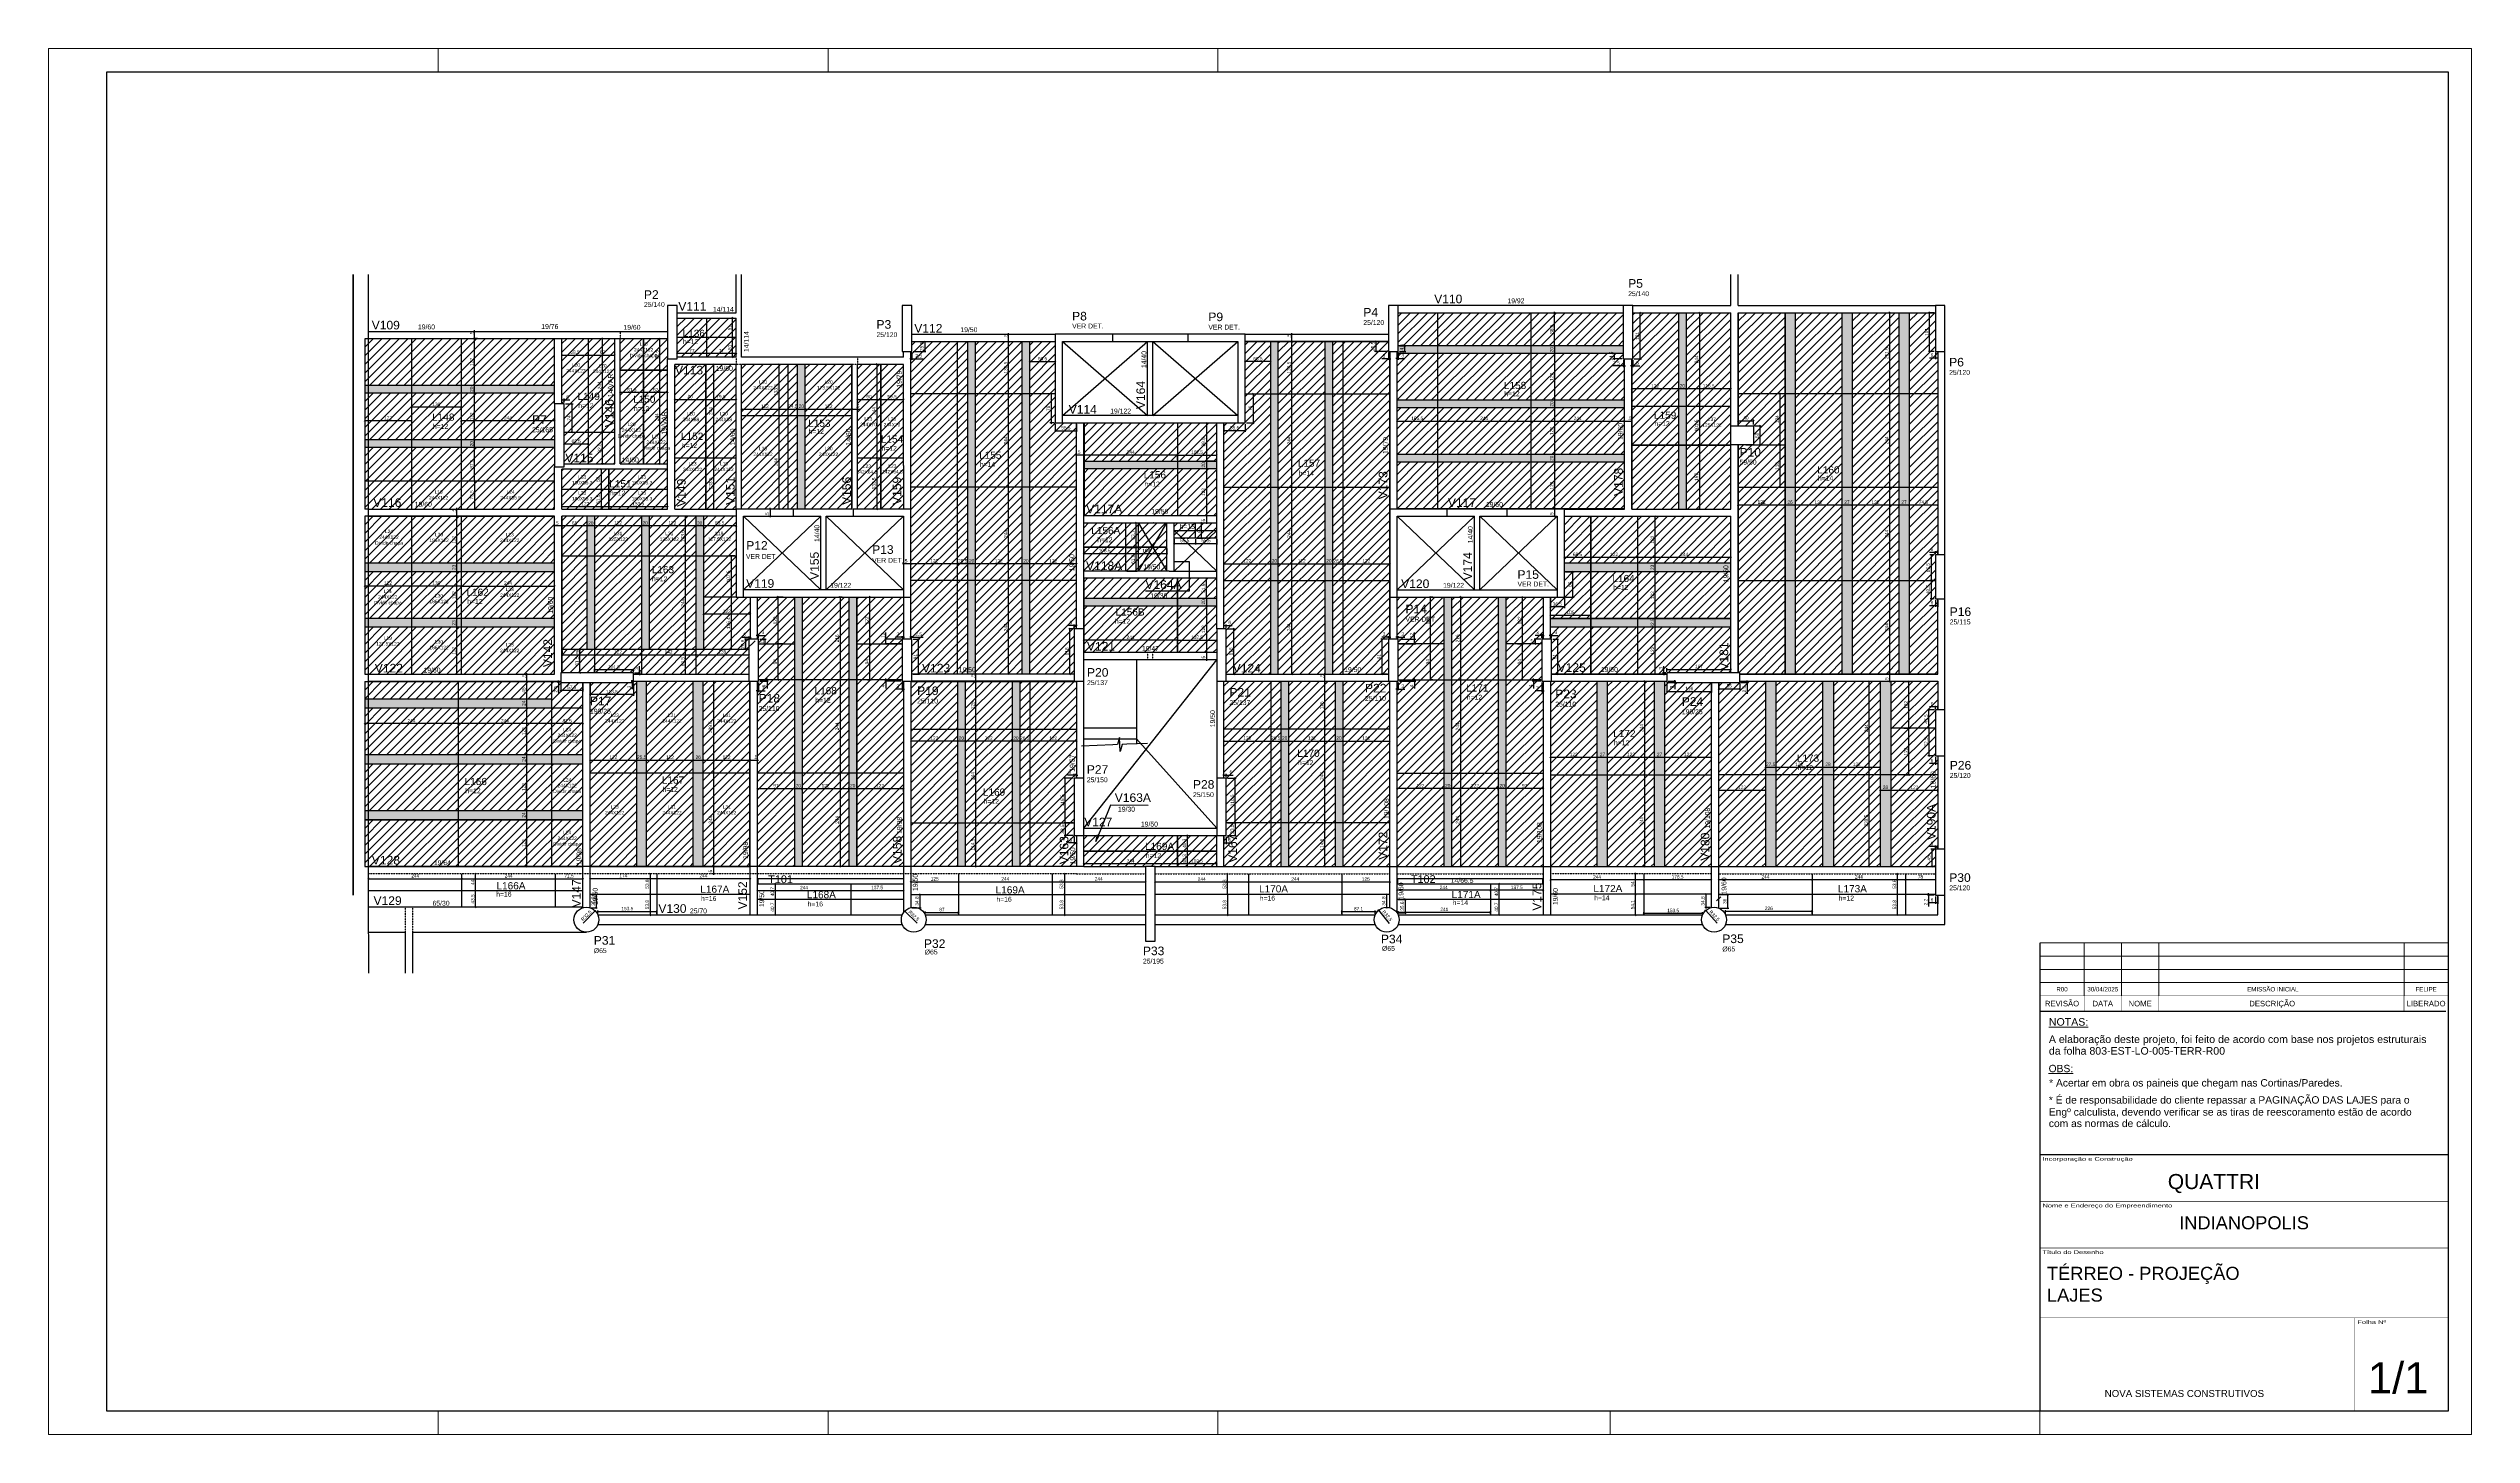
# Model space of a CAD drawing. Header units: millimetres. Extents: x 3165 to 9493, y 682 to 4304.
import ezdxf
from ezdxf.enums import TextEntityAlignment as Align

# ---------------------------------------------------------------- set-up
doc = ezdxf.new("R2010")
doc.units = ezdxf.units.MM
doc.linetypes.add('HIDDEN2', pattern=[0.1875, 0.125, -0.0625])
for name, color, linetype in [('1', 3, 'Continuous'), ('210', 3, 'HIDDEN2'), ('212', 3, 'Continuous'), ('213', 3, 'Continuous'), ('216', 3, 'Continuous'), ('220', 5, 'Continuous'), ('221', 1, 'Continuous'), ('222', 6, 'Continuous'), ('226', 4, 'Continuous'), ('230', 3, 'Continuous'), ('233', 6, 'Continuous'), ('249', 1, 'Continuous'), ('250', 1, 'Continuous'), ('AUX00', 7, 'Continuous'), ('COTA', 2, 'Continuous'), ('Painéis', 200, 'Continuous')]:
    doc.layers.add(name, color=color, linetype=linetype)
for name, color, linetype, lineweight in [('CARIMBO', 255, 'Continuous', 9), ('FOLHA', 255, 'Continuous', 5), ('Folhas', 255, 'Continuous', 9), ('Hachura', 251, 'Continuous', 9), ('REAPROVEITAMENTO', 251, 'Continuous', 9)]:
    doc.layers.add(name, color=color, linetype=linetype, lineweight=lineweight)
doc.styles.add('ARIAL', font='arial.ttf')
doc.styles.add('COTA TECNICA-50', font='techl___.ttf', dxfattribs={"height": 9})
doc.styles.get("Standard").update_dxf_attribs({"font": 'arial.ttf'})
doc.styles.add('Tecnologia', font='')
doc.styles.add('VERDANA', font='verdana.ttf', dxfattribs={"oblique": 15})
doc.styles.get('Tecnologia').set_extended_font_data('Forgotten Futurist')
doc.dimstyles.new('COTA PAINEL-50', dxfattribs={"dimtxt": 9, "dimasz": 3, "dimexe": 3, "dimexo": 3, "dimgap": 3, "dimtad": 1, "dimdec": 1, "dimzin": 12, "dimdsep": 46, "dimtxsty": 'COTA TECNICA-50', "dimblk1": 'OBLIQUE', "dimblk2": 'OBLIQUE', "dimsah": 1, "dimcen": 0.9, "dimclrd": 4, "dimclre": 4, "dimclrt": 240, "dimadec": 1, "dimazin": 3, "dimtfac": 1, "dimtdec": 1, "dimtmove": 0, "dimatfit": 3, "dimfxl": 1, "dimtolj": 1, "dimtzin": 12, "dimarcsym": 0})
pattern_1 = [(45, (-995.633, 1332.822), (-11.22532, 11.22532), [])]
pattern_2 = [(45, (-829.633, 1332.822), (-11.22532, 11.22532), [])]
pattern_3 = [(45, (-687.633, 1332.822), (-11.22532, 11.22532), [])]
pattern_4 = [(45, (271.367, 82.83), (-11.22532, 11.22532), [])]
pattern_5 = [(45, (413.867, 82.83), (-11.22532, 11.22532), [])]
pattern_6 = [(45, (555.867, 82.83), (-11.22532, 11.22532), [])]
pattern_7 = [(45, (-180.633, 82.83), (-11.22532, 11.22532), [])]
pattern_8 = [(45, (-12.133, 82.83), (-11.22532, 11.22532), [])]
pattern_9 = [(45, (129.867, 82.83), (-11.22532, 11.22532), [])]

# ---------------------------------------------------------------- blocks, each defined once
blk = doc.blocks.new('Carimbo Laje')
at = {"layer": 'CARIMBO', "color": 30}
for points, const_width in [([(124981.9, 144853.7), (123684.7, 144853.7), (123684.7, 144038.4)], 4.45), ([(123684.7, 144705.5), (124981.9, 144705.5)], 1.48), ([(123684.7, 144557.3), (124981.9, 144557.3)], 1.48), ([(123684.7, 144334.9), (124981.9, 144334.9)], 1.48), ([(124685.4, 144038.4), (124685.4, 144334.9)], 1.48), ([(123684.7, 144038.4), (124981.9, 144038.4)], 1.48)]:
    blk.add_lwpolyline(points, dxfattribs=dict(at, const_width=const_width))
at = {"color": 0, "linetype": 'Continuous', "ltscale": 5, "style": 'ARIAL'}
blk.add_text('NOVA SISTEMAS CONSTRUTIVOS', height=22.118, dxfattribs=at).set_placement((123890.4, 144083.7))
at = {"color": 7, "style": 'ARIAL'}
blk.add_attdef('INCORPORAÇÃO_E_CONTRUÇÃO', text='', height=45.7, dxfattribs=at).set_placement((124364.7, 144777.9), align=Align.MIDDLE_CENTER)
blk.add_attdef('NOME_DA_OBRA', text='', height=41.5, dxfattribs=at).set_placement((124333.3, 144616.6), align=Align.CENTER)
for tag, p in [('PAVIMENTO', (123706.9, 144455.9)), ('TIPO_DE_PROJETO', (123706.9, 144386.8))]:
    blk.add_attdef(tag, p, '', height=41.5, dxfattribs=at)
at = {"color": 7, "style": 'ARIAL', "oblique": 10}
blk.add_attdef('FOLHA_Nº', text='', height=111.2, dxfattribs=at).set_placement((124832.8, 144149.1), align=Align.CENTER)
at = {"layer": 'CARIMBO', "color": 7, "style": 'VERDANA'}
blk.add_attdef('ENDEREÇO', text='', height=14.8, dxfattribs=at).set_placement((124333.3, 144572.1), align=Align.CENTER)
at = {"layer": 'Folhas', "style": 'Tecnologia', "width": 1.5}
for s, p in [('Incorporação e Construção', (123692.5, 144846.3)), ('Nome e Endereço do Empreendimento', (123692.5, 144698.1)), ('Título do Desenho', (123692.5, 144549.8)), ('Folha Nº', (124693.1, 144327.5))]:
    blk.add_text(s, height=11.86, dxfattribs=at).set_placement(p, align=Align.TOP_LEFT)
blk = doc.blocks.new('Revisão Carimbo')
at = {"color": 30}
for p, q in [((0, 155), (925, 155)), ((0, 125), (925, 125)), ((100, 35), (100, 155)), ((184.66, 35), (184.66, 155)), ((269.32, 35), (269.32, 155)), ((825, 35), (825, 155)), ((0, 95), (925, 95)), ((0, 65), (925, 65))]:
    blk.add_line(p, q, dxfattribs=at)
for points, const_width in [([(0, 0), (0, 155)], 3), ([(0, 0), (920, 0)], 3), ([(0, 35), (925, 35)], 1), ([(100, 35), (100, 0)], 1), ([(184.66, 35), (184.66, 0)], 1), ([(269.32, 35), (269.32, 0)], 1), ([(825, 35), (825, 0)], 1)]:
    blk.add_lwpolyline(points, dxfattribs=dict(at, const_width=const_width))
at = {"color": 7, "style": 'ARIAL'}
for s, p in [('REVISÃO', (50, 17.5)), ('DATA', (142.33, 17.5)), ('NOME', (226.99, 17.5)), ('DESCRIÇÃO', (526.27, 17.5)), ('LIBERADO', (875, 17.5))]:
    blk.add_text(s, height=12.5, dxfattribs=at).set_placement(p, align=Align.MIDDLE_CENTER)
at = {"layer": 'CARIMBO', "color": 7, "style": 'ARIAL'}
for tag, p in [('REVISÃO_03', (50, 140)), ('REVISÃO_02', (50, 110)), ('DATA', (142.33, 140)), ('DATA', (142.33, 110)), ('NOME', (226.99, 140)), ('NOME', (226.99, 110)), ('LIBERADO', (875, 140)), ('LIBERADO', (875, 110)), ('REVISÃO_01', (50, 80)), ('REVISÃO_00', (50, 50)), ('DATA', (142.33, 80)), ('DATA', (142.33, 50)), ('NOME', (226.99, 80)), ('NOME', (226.99, 50)), ('LIBERADO', (875, 80)), ('LIBERADO', (875, 50))]:
    blk.add_attdef(tag, text='', height=10, dxfattribs=at).set_placement(p, align=Align.MIDDLE_CENTER)
for p in [(279.32, 140), (279.32, 110), (279.32, 80), (279.32, 50)]:
    blk.add_attdef('DESCRIÇÃO', text='', height=10, dxfattribs=at).set_placement(p, align=Align.MIDDLE_LEFT)
blk = doc.blocks.new('_Oblique')
at = {"color": 0, "linetype": 'ByBlock', "lineweight": -2}
blk.add_line((-0.5, -0.5), (0.5, 0.5), dxfattribs=at)
blk = doc.blocks.new('*D574')
at = {"layer": 'COTA', "color": 4, "lineweight": -2, "transparency": 16777216}
for p, q in [((5417.8, 2765.6), (5414.8, 2765.6)), ((5417.8, 2763.3), (5417.8, 2768.6)), ((5417.8, 2765.6), (5420.3, 2765.6)), ((5420.3, 2763.3), (5420.3, 2768.6)), ((5420.3, 2765.6), (5449.6, 2765.6))]:
    blk.add_line(p, q, dxfattribs=at)
at = {"layer": 'Defpoints', "color": 0, "transparency": 16777216}
for p in [(5417.8, 2760.3), (5420.3, 2765.6), (5420.3, 2760.3)]:
    blk.add_point(p, dxfattribs=at)
at = {"layer": 'COTA', "color": 4, "lineweight": -2, "transparency": 16777216, "xscale": 3, "yscale": 3, "zscale": 3}
blk.add_blockref('_Oblique', (5417.8, 2765.6), dxfattribs=at)
at = {"layer": 'COTA', "color": 4, "lineweight": -2, "transparency": 16777216, "xscale": 3, "yscale": 3, "zscale": 3, "rotation": 180}
blk.add_blockref('_Oblique', (5420.3, 2765.6), dxfattribs=at)
at = {"layer": 'COTA', "color": 240, "transparency": 16777216, "insert": (5438, 2773.2), "char_height": 9, "attachment_point": 5, "style": 'COTA TECNICA-50'}
blk.add_mtext('\\A1;2.5', dxfattribs=at)
blk = doc.blocks.new('*D383')
at = {"layer": 'COTA', "color": 4, "lineweight": -2, "transparency": 16777216}
for p, q in [((5423.3, 2760.3), (5440.2, 2760.3)), ((5437.2, 2669.3), (5437.2, 2760.3)), ((5423.3, 2669.3), (5440.2, 2669.3))]:
    blk.add_line(p, q, dxfattribs=at)
at = {"layer": 'Defpoints', "color": 0, "transparency": 16777216}
for p in [(5420.3, 2760.3), (5437.2, 2760.3), (5420.3, 2669.3)]:
    blk.add_point(p, dxfattribs=at)
at = {"layer": 'COTA', "color": 4, "lineweight": -2, "transparency": 16777216, "xscale": 3, "yscale": 3, "zscale": 3}
for p, rotation in [((5437.2, 2760.3), 90), ((5437.2, 2669.3), 270)]:
    blk.add_blockref('_Oblique', p, dxfattribs=dict(at, rotation=rotation))
at = {"layer": 'COTA', "color": 240, "transparency": 16777216, "insert": (5429.7, 2714.8), "char_height": 9, "attachment_point": 5, "rotation": 90, "style": 'COTA TECNICA-50'}
blk.add_mtext('\\A1;91', dxfattribs=at)
blk = doc.blocks.new('*D384')
at = {"layer": 'COTA', "color": 4, "lineweight": -2, "transparency": 16777216}
for p, q in [((5841.3, 2787.3), (5829.9, 2787.3)), ((5832.9, 2669.3), (5832.9, 2787.3)), ((5841.3, 2669.3), (5829.9, 2669.3))]:
    blk.add_line(p, q, dxfattribs=at)
at = {"layer": 'Defpoints', "color": 0, "transparency": 16777216}
for p in [(5832.9, 2787.3), (5844.3, 2787.3), (5844.3, 2669.3)]:
    blk.add_point(p, dxfattribs=at)
at = {"layer": 'COTA', "color": 4, "lineweight": -2, "transparency": 16777216, "xscale": 3, "yscale": 3, "zscale": 3}
for p, rotation in [((5832.9, 2787.3), 90), ((5832.9, 2669.3), 270)]:
    blk.add_blockref('_Oblique', p, dxfattribs=dict(at, rotation=rotation))
at = {"layer": 'COTA', "color": 240, "transparency": 16777216, "insert": (5825.4, 2728.3), "char_height": 9, "attachment_point": 5, "rotation": 90, "style": 'COTA TECNICA-50'}
blk.add_mtext('\\A1;118', dxfattribs=at)
blk = doc.blocks.new('*D385')
at = {"layer": 'COTA', "color": 4, "lineweight": -2, "transparency": 16777216}
for p, q in [((5844.3, 2796.1), (5829.3, 2796.1)), ((5844.3, 2790.3), (5844.3, 2799.1)), ((5850.3, 2796.1), (5844.3, 2796.1)), ((5850.3, 2790.3), (5850.3, 2799.1))]:
    blk.add_line(p, q, dxfattribs=at)
at = {"layer": 'Defpoints', "color": 0, "transparency": 16777216}
for p in [(5844.3, 2796.1), (5844.3, 2787.3), (5850.3, 2787.3)]:
    blk.add_point(p, dxfattribs=at)
at = {"layer": 'COTA', "color": 4, "lineweight": -2, "transparency": 16777216, "xscale": 3, "yscale": 3, "zscale": 3, "rotation": 180}
blk.add_blockref('_Oblique', (5844.3, 2796.1), dxfattribs=at)
at = {"layer": 'COTA', "color": 4, "lineweight": -2, "transparency": 16777216, "xscale": 3, "yscale": 3, "zscale": 3}
blk.add_blockref('_Oblique', (5850.3, 2796.1), dxfattribs=at)
at = {"layer": 'COTA', "color": 240, "transparency": 16777216, "insert": (5835.3, 2803.7), "char_height": 9, "attachment_point": 5, "style": 'COTA TECNICA-50'}
blk.add_mtext('\\A1;6', dxfattribs=at)
blk = doc.blocks.new('*D575')
at = {"layer": 'COTA', "color": 4, "lineweight": -2, "transparency": 16777216}
for p, q in [((5791.8, 3401.3), (5780.9, 3401.3)), ((5783.9, 3401.3), (5783.9, 3325.3)), ((5791.8, 3325.3), (5780.9, 3325.3))]:
    blk.add_line(p, q, dxfattribs=at)
at = {"layer": 'Defpoints', "color": 0, "transparency": 16777216}
for p in [(5794.8, 3401.3), (5783.9, 3325.3), (5794.8, 3325.3)]:
    blk.add_point(p, dxfattribs=at)
at = {"layer": 'COTA', "color": 4, "lineweight": -2, "transparency": 16777216, "xscale": 3, "yscale": 3, "zscale": 3}
for p, rotation in [((5783.9, 3401.3), 90), ((5783.9, 3325.3), 270)]:
    blk.add_blockref('_Oblique', p, dxfattribs=dict(at, rotation=rotation))
at = {"layer": 'COTA', "color": 240, "transparency": 16777216, "insert": (5776.3, 3363.3), "char_height": 9, "attachment_point": 5, "rotation": 90, "style": 'COTA TECNICA-50'}
blk.add_mtext('\\A1;76', dxfattribs=at)
blk = doc.blocks.new('*D386')
at = {"layer": 'COTA', "color": 4, "lineweight": -2, "transparency": 16777216}
for p, q in [((5794.8, 3322.3), (5794.8, 3301.9)), ((5794.8, 3304.9), (5850.3, 3304.9)), ((5850.3, 3322.3), (5850.3, 3301.9))]:
    blk.add_line(p, q, dxfattribs=at)
at = {"layer": 'Defpoints', "color": 0, "transparency": 16777216}
for p in [(5794.8, 3325.3), (5850.3, 3325.3), (5850.3, 3304.9)]:
    blk.add_point(p, dxfattribs=at)
at = {"layer": 'COTA', "color": 4, "lineweight": -2, "transparency": 16777216, "xscale": 3, "yscale": 3, "zscale": 3, "rotation": 180}
blk.add_blockref('_Oblique', (5794.8, 3304.9), dxfattribs=at)
at = {"layer": 'COTA', "color": 4, "lineweight": -2, "transparency": 16777216, "xscale": 3, "yscale": 3, "zscale": 3}
blk.add_blockref('_Oblique', (5850.3, 3304.9), dxfattribs=at)
at = {"layer": 'COTA', "color": 240, "transparency": 16777216, "insert": (5822.5, 3312.5), "char_height": 9, "attachment_point": 5, "style": 'COTA TECNICA-50'}
blk.add_mtext('\\A1;55.5', dxfattribs=at)
blk = doc.blocks.new('*D387')
at = {"layer": 'COTA', "color": 4, "lineweight": -2, "transparency": 16777216}
for p, q in [((5675, 2913.3), (5669.9, 2913.3)), ((5672.9, 2669.3), (5672.9, 2913.3)), ((5675, 2669.3), (5669.9, 2669.3))]:
    blk.add_line(p, q, dxfattribs=at)
at = {"layer": 'Defpoints', "color": 0, "transparency": 16777216}
for p in [(5672.9, 2913.3), (5678, 2913.3), (5678, 2669.3)]:
    blk.add_point(p, dxfattribs=at)
at = {"layer": 'COTA', "color": 4, "lineweight": -2, "transparency": 16777216, "xscale": 3, "yscale": 3, "zscale": 3}
for p, rotation in [((5672.9, 2913.3), 90), ((5672.9, 2669.3), 270)]:
    blk.add_blockref('_Oblique', p, dxfattribs=dict(at, rotation=rotation))
at = {"layer": 'COTA', "color": 240, "transparency": 16777216, "insert": (5665.3, 2791.3), "char_height": 9, "attachment_point": 5, "rotation": 90, "style": 'COTA TECNICA-50'}
blk.add_mtext('\\A1;244', dxfattribs=at)
blk = doc.blocks.new('*D388')
at = {"layer": 'COTA', "color": 4, "lineweight": -2, "transparency": 16777216}
blk.add_line((5672.9, 2913.3), (5672.9, 3157.3), dxfattribs=at)
at = {"layer": 'Defpoints', "color": 0, "transparency": 16777216}
for p in [(5672.9, 3157.3), (5672.9, 3157.3), (5672.9, 2913.3)]:
    blk.add_point(p, dxfattribs=at)
at = {"layer": 'COTA', "color": 4, "lineweight": -2, "transparency": 16777216, "xscale": 3, "yscale": 3, "zscale": 3}
for p, rotation in [((5672.9, 3157.3), 90), ((5672.9, 2913.3), 270)]:
    blk.add_blockref('_Oblique', p, dxfattribs=dict(at, rotation=rotation))
at = {"layer": 'COTA', "color": 240, "transparency": 16777216, "insert": (5665.3, 3035.3), "char_height": 9, "attachment_point": 5, "rotation": 90, "style": 'COTA TECNICA-50'}
blk.add_mtext('\\A1;244', dxfattribs=at)
blk = doc.blocks.new('*D389')
at = {"layer": 'COTA', "color": 4, "lineweight": -2, "transparency": 16777216}
blk.add_line((5672.9, 3157.3), (5672.9, 3401.3), dxfattribs=at)
at = {"layer": 'Defpoints', "color": 0, "transparency": 16777216}
for p in [(5672.9, 3401.3), (5672.9, 3401.3), (5672.9, 3157.3)]:
    blk.add_point(p, dxfattribs=at)
at = {"layer": 'COTA', "color": 4, "lineweight": -2, "transparency": 16777216, "xscale": 3, "yscale": 3, "zscale": 3}
for p, rotation in [((5672.9, 3401.3), 90), ((5672.9, 3157.3), 270)]:
    blk.add_blockref('_Oblique', p, dxfattribs=dict(at, rotation=rotation))
at = {"layer": 'COTA', "color": 240, "transparency": 16777216, "insert": (5665.3, 3279.3), "char_height": 9, "attachment_point": 5, "rotation": 90, "style": 'COTA TECNICA-50'}
blk.add_mtext('\\A1;244', dxfattribs=at)
blk = doc.blocks.new('*D390')
at = {"layer": 'COTA', "color": 4, "lineweight": -2, "transparency": 16777216}
blk.add_line((5672.9, 3401.3), (5672.9, 3537.8), dxfattribs=at)
at = {"layer": 'Defpoints', "color": 0, "transparency": 16777216}
for p in [(5672.9, 3537.8), (5672.9, 3537.8), (5672.9, 3401.3)]:
    blk.add_point(p, dxfattribs=at)
at = {"layer": 'COTA', "color": 4, "lineweight": -2, "transparency": 16777216, "xscale": 3, "yscale": 3, "zscale": 3}
for p, rotation in [((5672.9, 3537.8), 90), ((5672.9, 3401.3), 270)]:
    blk.add_blockref('_Oblique', p, dxfattribs=dict(at, rotation=rotation))
at = {"layer": 'COTA', "color": 240, "transparency": 16777216, "insert": (5665.2, 3469.6), "char_height": 9, "attachment_point": 5, "rotation": 90, "style": 'COTA TECNICA-50'}
blk.add_mtext('\\A1;136.5', dxfattribs=at)
blk = doc.blocks.new('*D391')
at = {"layer": 'COTA', "color": 4, "lineweight": -2, "transparency": 16777216}
for p, q in [((5672.9, 3538.3), (5672.9, 3559.9)), ((5672.9, 3537.8), (5672.9, 3538.3)), ((5672.9, 3537.8), (5672.9, 3534.8))]:
    blk.add_line(p, q, dxfattribs=at)
at = {"layer": 'Defpoints', "color": 0, "transparency": 16777216}
for p in [(5672.9, 3538.3), (5672.9, 3538.3), (5672.9, 3537.8)]:
    blk.add_point(p, dxfattribs=at)
at = {"layer": 'COTA', "color": 4, "lineweight": -2, "transparency": 16777216, "xscale": 3, "yscale": 3, "zscale": 3}
for p, rotation in [((5672.9, 3538.3), 270), ((5672.9, 3537.8), 90)]:
    blk.add_blockref('_Oblique', p, dxfattribs=dict(at, rotation=rotation))
at = {"layer": 'COTA', "color": 240, "transparency": 16777216, "insert": (5665.3, 3552.1), "char_height": 9, "attachment_point": 5, "rotation": 90, "style": 'COTA TECNICA-50'}
blk.add_mtext('\\A1;.5', dxfattribs=at)
blk = doc.blocks.new('*D392')
at = {"layer": 'COTA', "color": 4, "lineweight": -2, "transparency": 16777216}
for p, q in [((5850.3, 2957.2), (5728.3, 2957.2)), ((5850.3, 2959.7), (5850.3, 2960.2))]:
    blk.add_line(p, q, dxfattribs=at)
at = {"layer": 'Defpoints', "color": 0, "transparency": 16777216}
for p in [(5728.3, 2957.2), (5728.3, 2957.2), (5850.3, 2956.7)]:
    blk.add_point(p, dxfattribs=at)
at = {"layer": 'COTA', "color": 4, "lineweight": -2, "transparency": 16777216, "xscale": 3, "yscale": 3, "zscale": 3, "rotation": 180}
blk.add_blockref('_Oblique', (5728.3, 2957.2), dxfattribs=at)
at = {"layer": 'COTA', "color": 4, "lineweight": -2, "transparency": 16777216, "xscale": 3, "yscale": 3, "zscale": 3}
blk.add_blockref('_Oblique', (5850.3, 2957.2), dxfattribs=at)
at = {"layer": 'COTA', "color": 240, "transparency": 16777216, "insert": (5789.3, 2964.8), "char_height": 9, "attachment_point": 5, "style": 'COTA TECNICA-50'}
blk.add_mtext('\\A1;122', dxfattribs=at)
blk = doc.blocks.new('*D576')
at = {"layer": 'COTA', "color": 4, "lineweight": -2, "transparency": 16777216}
blk.add_line((5728.3, 2957.2), (5708.3, 2957.2), dxfattribs=at)
at = {"layer": 'Defpoints', "color": 0, "transparency": 16777216}
for p in [(5708.3, 2957.2), (5708.3, 2957.2), (5728.3, 2957.2)]:
    blk.add_point(p, dxfattribs=at)
at = {"layer": 'COTA', "color": 4, "lineweight": -2, "transparency": 16777216, "xscale": 3, "yscale": 3, "zscale": 3, "rotation": 180}
blk.add_blockref('_Oblique', (5708.3, 2957.2), dxfattribs=at)
at = {"layer": 'COTA', "color": 4, "lineweight": -2, "transparency": 16777216, "xscale": 3, "yscale": 3, "zscale": 3}
blk.add_blockref('_Oblique', (5728.3, 2957.2), dxfattribs=at)
at = {"layer": 'COTA', "color": 240, "transparency": 16777216, "insert": (5718.3, 2964.8), "char_height": 9, "attachment_point": 5, "style": 'COTA TECNICA-50'}
blk.add_mtext('\\A1;20', dxfattribs=at)
blk = doc.blocks.new('*D577')
at = {"layer": 'COTA', "color": 4, "lineweight": -2, "transparency": 16777216}
blk.add_line((5708.3, 2957.2), (5586.3, 2957.2), dxfattribs=at)
at = {"layer": 'Defpoints', "color": 0, "transparency": 16777216}
for p in [(5586.3, 2957.2), (5586.3, 2957.2), (5708.3, 2957.2)]:
    blk.add_point(p, dxfattribs=at)
at = {"layer": 'COTA', "color": 4, "lineweight": -2, "transparency": 16777216, "xscale": 3, "yscale": 3, "zscale": 3, "rotation": 180}
blk.add_blockref('_Oblique', (5586.3, 2957.2), dxfattribs=at)
at = {"layer": 'COTA', "color": 4, "lineweight": -2, "transparency": 16777216, "xscale": 3, "yscale": 3, "zscale": 3}
blk.add_blockref('_Oblique', (5708.3, 2957.2), dxfattribs=at)
at = {"layer": 'COTA', "color": 240, "transparency": 16777216, "insert": (5647.3, 2964.8), "char_height": 9, "attachment_point": 5, "style": 'COTA TECNICA-50'}
blk.add_mtext('\\A1;122', dxfattribs=at)
blk = doc.blocks.new('*D578')
at = {"layer": 'COTA', "color": 4, "lineweight": -2, "transparency": 16777216}
blk.add_line((5586.3, 2957.2), (5566.3, 2957.2), dxfattribs=at)
at = {"layer": 'Defpoints', "color": 0, "transparency": 16777216}
for p in [(5566.3, 2957.2), (5566.3, 2957.2), (5586.3, 2957.2)]:
    blk.add_point(p, dxfattribs=at)
at = {"layer": 'COTA', "color": 4, "lineweight": -2, "transparency": 16777216, "xscale": 3, "yscale": 3, "zscale": 3, "rotation": 180}
blk.add_blockref('_Oblique', (5566.3, 2957.2), dxfattribs=at)
at = {"layer": 'COTA', "color": 4, "lineweight": -2, "transparency": 16777216, "xscale": 3, "yscale": 3, "zscale": 3}
blk.add_blockref('_Oblique', (5586.3, 2957.2), dxfattribs=at)
at = {"layer": 'COTA', "color": 240, "transparency": 16777216, "insert": (5576.3, 2964.8), "char_height": 9, "attachment_point": 5, "style": 'COTA TECNICA-50'}
blk.add_mtext('\\A1;20', dxfattribs=at)
blk = doc.blocks.new('*D579')
at = {"layer": 'COTA', "color": 4, "lineweight": -2, "transparency": 16777216}
blk.add_line((5566.3, 2957.2), (5539.8, 2957.2), dxfattribs=at)
at = {"layer": 'Defpoints', "color": 0, "transparency": 16777216}
for p in [(5539.8, 2957.2), (5539.8, 2957.2), (5566.3, 2957.2)]:
    blk.add_point(p, dxfattribs=at)
at = {"layer": 'COTA', "color": 4, "lineweight": -2, "transparency": 16777216, "xscale": 3, "yscale": 3, "zscale": 3, "rotation": 180}
blk.add_blockref('_Oblique', (5539.8, 2957.2), dxfattribs=at)
at = {"layer": 'COTA', "color": 4, "lineweight": -2, "transparency": 16777216, "xscale": 3, "yscale": 3, "zscale": 3}
blk.add_blockref('_Oblique', (5566.3, 2957.2), dxfattribs=at)
at = {"layer": 'COTA', "color": 240, "transparency": 16777216, "insert": (5553, 2964.8), "char_height": 9, "attachment_point": 5, "style": 'COTA TECNICA-50'}
blk.add_mtext('\\A1;26.5', dxfattribs=at)
blk = doc.blocks.new('*D580')
at = {"layer": 'COTA', "color": 4, "lineweight": -2, "transparency": 16777216}
blk.add_line((5539.8, 2957.2), (5417.8, 2957.2), dxfattribs=at)
at = {"layer": 'Defpoints', "color": 0, "transparency": 16777216}
for p in [(5417.8, 2957.2), (5417.8, 2957.2), (5539.8, 2957.2)]:
    blk.add_point(p, dxfattribs=at)
at = {"layer": 'COTA', "color": 4, "lineweight": -2, "transparency": 16777216, "xscale": 3, "yscale": 3, "zscale": 3, "rotation": 180}
blk.add_blockref('_Oblique', (5417.8, 2957.2), dxfattribs=at)
at = {"layer": 'COTA', "color": 4, "lineweight": -2, "transparency": 16777216, "xscale": 3, "yscale": 3, "zscale": 3}
blk.add_blockref('_Oblique', (5539.8, 2957.2), dxfattribs=at)
at = {"layer": 'COTA', "color": 240, "transparency": 16777216, "insert": (5478.8, 2964.8), "char_height": 9, "attachment_point": 5, "style": 'COTA TECNICA-50'}
blk.add_mtext('\\A1;122', dxfattribs=at)
blk = doc.blocks.new('*D581')
at = {"layer": 'COTA', "color": 4, "lineweight": -2, "transparency": 16777216}
for p, q in [((5417.3, 2957.2), (5395.7, 2957.2)), ((5417.8, 2957.2), (5417.3, 2957.2)), ((5417.3, 2954.3), (5417.3, 2954.2)), ((5417.8, 2957.2), (5420.8, 2957.2))]:
    blk.add_line(p, q, dxfattribs=at)
at = {"layer": 'Defpoints', "color": 0, "transparency": 16777216}
for p in [(5417.3, 2957.3), (5417.3, 2957.2), (5417.8, 2957.2)]:
    blk.add_point(p, dxfattribs=at)
at = {"layer": 'COTA', "color": 4, "lineweight": -2, "transparency": 16777216, "xscale": 3, "yscale": 3, "zscale": 3}
blk.add_blockref('_Oblique', (5417.3, 2957.2), dxfattribs=at)
at = {"layer": 'COTA', "color": 4, "lineweight": -2, "transparency": 16777216, "xscale": 3, "yscale": 3, "zscale": 3, "rotation": 180}
blk.add_blockref('_Oblique', (5417.8, 2957.2), dxfattribs=at)
at = {"layer": 'COTA', "color": 240, "transparency": 16777216, "insert": (5403.5, 2964.8), "char_height": 9, "attachment_point": 5, "style": 'COTA TECNICA-50'}
blk.add_mtext('\\A1;.5', dxfattribs=at)
blk = doc.blocks.new('*D582')
at = {"layer": 'COTA', "color": 4, "lineweight": -2, "transparency": 16777216}
for p, q in [((5423.3, 3537.8), (5456.7, 3537.8)), ((5423.3, 3512.3), (5456.7, 3512.3)), ((5453.7, 3537.8), (5453.7, 3512.3))]:
    blk.add_line(p, q, dxfattribs=at)
at = {"layer": 'Defpoints', "color": 0, "transparency": 16777216}
for p in [(5420.3, 3537.8), (5420.3, 3512.3), (5453.7, 3512.3)]:
    blk.add_point(p, dxfattribs=at)
at = {"layer": 'COTA', "color": 4, "lineweight": -2, "transparency": 16777216, "xscale": 3, "yscale": 3, "zscale": 3}
for p, rotation in [((5453.7, 3537.8), 90), ((5453.7, 3512.3), 270)]:
    blk.add_blockref('_Oblique', p, dxfattribs=dict(at, rotation=rotation))
at = {"layer": 'COTA', "color": 240, "transparency": 16777216, "insert": (5446.1, 3525.1), "char_height": 9, "attachment_point": 5, "rotation": 90, "style": 'COTA TECNICA-50'}
blk.add_mtext('\\A1;25.5', dxfattribs=at)
blk = doc.blocks.new('*D583')
at = {"layer": 'COTA', "color": 4, "lineweight": -2, "transparency": 16777216}
for p, q in [((5417.8, 3493), (5414.8, 3493)), ((5417.8, 3509.3), (5417.8, 3490)), ((5417.8, 3493), (5420.3, 3493)), ((5420.3, 3509.3), (5420.3, 3490)), ((5420.3, 3493), (5449.6, 3493))]:
    blk.add_line(p, q, dxfattribs=at)
at = {"layer": 'Defpoints', "color": 0, "transparency": 16777216}
for p in [(5417.8, 3512.3), (5420.3, 3512.3), (5420.3, 3493)]:
    blk.add_point(p, dxfattribs=at)
at = {"layer": 'COTA', "color": 4, "lineweight": -2, "transparency": 16777216, "xscale": 3, "yscale": 3, "zscale": 3}
blk.add_blockref('_Oblique', (5417.8, 3493), dxfattribs=at)
at = {"layer": 'COTA', "color": 4, "lineweight": -2, "transparency": 16777216, "xscale": 3, "yscale": 3, "zscale": 3, "rotation": 180}
blk.add_blockref('_Oblique', (5420.3, 3493), dxfattribs=at)
at = {"layer": 'COTA', "color": 240, "transparency": 16777216, "insert": (5438, 3500.6), "char_height": 9, "attachment_point": 5, "style": 'COTA TECNICA-50'}
blk.add_mtext('\\A1;2.5', dxfattribs=at)
blk = doc.blocks.new('*D584')
at = {"layer": 'COTA', "color": 4, "lineweight": -2, "transparency": 16777216}
blk.add_line((5728.3, 3485.5), (5794.8, 3485.5), dxfattribs=at)
at = {"layer": 'Defpoints', "color": 0, "transparency": 16777216}
for p in [(5728.3, 3485.5), (5794.8, 3485.5), (5794.8, 3485.5)]:
    blk.add_point(p, dxfattribs=at)
at = {"layer": 'COTA', "color": 4, "lineweight": -2, "transparency": 16777216, "xscale": 3, "yscale": 3, "zscale": 3, "rotation": 180}
blk.add_blockref('_Oblique', (5728.3, 3485.5), dxfattribs=at)
at = {"layer": 'COTA', "color": 4, "lineweight": -2, "transparency": 16777216, "xscale": 3, "yscale": 3, "zscale": 3}
blk.add_blockref('_Oblique', (5794.8, 3485.5), dxfattribs=at)
at = {"layer": 'COTA', "color": 240, "transparency": 16777216, "insert": (5761.5, 3493.1), "char_height": 9, "attachment_point": 5, "style": 'COTA TECNICA-50'}
blk.add_mtext('\\A1;66.5', dxfattribs=at)
blk = doc.blocks.new('*D393')
at = {"layer": 'COTA', "color": 4, "lineweight": -2, "transparency": 16777216}
for p, q in [((6665.3, 2765.6), (6647.6, 2765.6)), ((6665.3, 2763.3), (6665.3, 2768.6)), ((6668.3, 2765.6), (6665.3, 2765.6)), ((6668.3, 2763.3), (6668.3, 2768.6)), ((6668.3, 2765.6), (6671.3, 2765.6))]:
    blk.add_line(p, q, dxfattribs=at)
at = {"layer": 'Defpoints', "color": 0, "transparency": 16777216}
for p in [(6665.3, 2765.6), (6665.3, 2760.3), (6668.3, 2760.3)]:
    blk.add_point(p, dxfattribs=at)
at = {"layer": 'COTA', "color": 4, "lineweight": -2, "transparency": 16777216, "xscale": 3, "yscale": 3, "zscale": 3}
blk.add_blockref('_Oblique', (6665.3, 2765.6), dxfattribs=at)
at = {"layer": 'COTA', "color": 4, "lineweight": -2, "transparency": 16777216, "xscale": 3, "yscale": 3, "zscale": 3, "rotation": 180}
blk.add_blockref('_Oblique', (6668.3, 2765.6), dxfattribs=at)
at = {"layer": 'COTA', "color": 240, "transparency": 16777216, "insert": (6653.4, 2773.3), "char_height": 9, "attachment_point": 5, "style": 'COTA TECNICA-50'}
blk.add_mtext('\\A1;3', dxfattribs=at)
blk = doc.blocks.new('*D394')
at = {"layer": 'COTA', "color": 4, "lineweight": -2, "transparency": 16777216}
for p, q in [((6662.3, 2760.3), (6645.3, 2760.3)), ((6648.3, 2669.3), (6648.3, 2760.3)), ((6662.3, 2669.3), (6645.3, 2669.3))]:
    blk.add_line(p, q, dxfattribs=at)
at = {"layer": 'Defpoints', "color": 0, "transparency": 16777216}
for p in [(6648.3, 2760.3), (6665.3, 2760.3), (6665.3, 2669.3)]:
    blk.add_point(p, dxfattribs=at)
at = {"layer": 'COTA', "color": 4, "lineweight": -2, "transparency": 16777216, "xscale": 3, "yscale": 3, "zscale": 3}
for p, rotation in [((6648.3, 2760.3), 90), ((6648.3, 2669.3), 270)]:
    blk.add_blockref('_Oblique', p, dxfattribs=dict(at, rotation=rotation))
at = {"layer": 'COTA', "color": 240, "transparency": 16777216, "insert": (6640.7, 2714.8), "char_height": 9, "attachment_point": 5, "rotation": 90, "style": 'COTA TECNICA-50'}
blk.add_mtext('\\A1;91', dxfattribs=at)
blk = doc.blocks.new('*D395')
at = {"layer": 'COTA', "color": 4, "lineweight": -2, "transparency": 16777216}
for p, q in [((6244.3, 2787.3), (6264.2, 2787.3)), ((6261.2, 2669.3), (6261.2, 2787.3)), ((6244.3, 2669.3), (6264.2, 2669.3))]:
    blk.add_line(p, q, dxfattribs=at)
at = {"layer": 'Defpoints', "color": 0, "transparency": 16777216}
for p in [(6241.3, 2787.3), (6261.2, 2787.3), (6241.3, 2669.3)]:
    blk.add_point(p, dxfattribs=at)
at = {"layer": 'COTA', "color": 4, "lineweight": -2, "transparency": 16777216, "xscale": 3, "yscale": 3, "zscale": 3}
for p, rotation in [((6261.2, 2787.3), 90), ((6261.2, 2669.3), 270)]:
    blk.add_blockref('_Oblique', p, dxfattribs=dict(at, rotation=rotation))
at = {"layer": 'COTA', "color": 240, "transparency": 16777216, "insert": (6253.7, 2728.3), "char_height": 9, "attachment_point": 5, "rotation": 90, "style": 'COTA TECNICA-50'}
blk.add_mtext('\\A1;118', dxfattribs=at)
blk = doc.blocks.new('*D396')
at = {"layer": 'COTA', "color": 4, "lineweight": -2, "transparency": 16777216}
for p, q in [((6235.3, 2790.3), (6235.3, 2799.1)), ((6235.3, 2796.1), (6241.3, 2796.1)), ((6241.3, 2790.3), (6241.3, 2799.1)), ((6241.3, 2796.1), (6256.3, 2796.1))]:
    blk.add_line(p, q, dxfattribs=at)
at = {"layer": 'Defpoints', "color": 0, "transparency": 16777216}
for p in [(6235.3, 2787.3), (6241.3, 2796.1), (6241.3, 2787.3)]:
    blk.add_point(p, dxfattribs=at)
at = {"layer": 'COTA', "color": 4, "lineweight": -2, "transparency": 16777216, "xscale": 3, "yscale": 3, "zscale": 3, "rotation": 180}
blk.add_blockref('_Oblique', (6235.3, 2796.1), dxfattribs=at)
at = {"layer": 'COTA', "color": 4, "lineweight": -2, "transparency": 16777216, "xscale": 3, "yscale": 3, "zscale": 3}
blk.add_blockref('_Oblique', (6241.3, 2796.1), dxfattribs=at)
at = {"layer": 'COTA', "color": 240, "transparency": 16777216, "insert": (6250.3, 2803.7), "char_height": 9, "attachment_point": 5, "style": 'COTA TECNICA-50'}
blk.add_mtext('\\A1;6', dxfattribs=at)
blk = doc.blocks.new('*D585')
at = {"layer": 'COTA', "color": 4, "lineweight": -2, "transparency": 16777216}
for p, q in [((6293.8, 3401.3), (6314.6, 3401.3)), ((6311.6, 3401.3), (6311.6, 3325.3)), ((6293.8, 3325.3), (6314.6, 3325.3))]:
    blk.add_line(p, q, dxfattribs=at)
at = {"layer": 'Defpoints', "color": 0, "transparency": 16777216}
for p in [(6290.8, 3401.3), (6290.8, 3325.3), (6311.6, 3325.3)]:
    blk.add_point(p, dxfattribs=at)
at = {"layer": 'COTA', "color": 4, "lineweight": -2, "transparency": 16777216, "xscale": 3, "yscale": 3, "zscale": 3}
for p, rotation in [((6311.6, 3401.3), 90), ((6311.6, 3325.3), 270)]:
    blk.add_blockref('_Oblique', p, dxfattribs=dict(at, rotation=rotation))
at = {"layer": 'COTA', "color": 240, "transparency": 16777216, "insert": (6304.1, 3363.3), "char_height": 9, "attachment_point": 5, "rotation": 90, "style": 'COTA TECNICA-50'}
blk.add_mtext('\\A1;76', dxfattribs=at)
blk = doc.blocks.new('*D397')
at = {"layer": 'COTA', "color": 4, "lineweight": -2, "transparency": 16777216}
for p, q in [((6235.3, 3322.3), (6235.3, 3301.9)), ((6290.8, 3304.9), (6235.3, 3304.9)), ((6290.8, 3322.3), (6290.8, 3301.9))]:
    blk.add_line(p, q, dxfattribs=at)
at = {"layer": 'Defpoints', "color": 0, "transparency": 16777216}
for p in [(6235.3, 3325.3), (6235.3, 3304.9), (6290.8, 3325.3)]:
    blk.add_point(p, dxfattribs=at)
at = {"layer": 'COTA', "color": 4, "lineweight": -2, "transparency": 16777216, "xscale": 3, "yscale": 3, "zscale": 3, "rotation": 180}
blk.add_blockref('_Oblique', (6235.3, 3304.9), dxfattribs=at)
at = {"layer": 'COTA', "color": 4, "lineweight": -2, "transparency": 16777216, "xscale": 3, "yscale": 3, "zscale": 3}
blk.add_blockref('_Oblique', (6290.8, 3304.9), dxfattribs=at)
at = {"layer": 'COTA', "color": 240, "transparency": 16777216, "insert": (6263, 3312.5), "char_height": 9, "attachment_point": 5, "style": 'COTA TECNICA-50'}
blk.add_mtext('\\A1;55.5', dxfattribs=at)
blk = doc.blocks.new('*D398')
at = {"layer": 'COTA', "color": 4, "lineweight": -2, "transparency": 16777216}
for p, q in [((6410.6, 2913.3), (6415.6, 2913.3)), ((6412.6, 2669.3), (6412.6, 2913.3)), ((6410.6, 2669.3), (6415.6, 2669.3))]:
    blk.add_line(p, q, dxfattribs=at)
at = {"layer": 'Defpoints', "color": 0, "transparency": 16777216}
for p in [(6407.6, 2913.3), (6412.6, 2913.3), (6407.6, 2669.3)]:
    blk.add_point(p, dxfattribs=at)
at = {"layer": 'COTA', "color": 4, "lineweight": -2, "transparency": 16777216, "xscale": 3, "yscale": 3, "zscale": 3}
for p, rotation in [((6412.6, 2913.3), 90), ((6412.6, 2669.3), 270)]:
    blk.add_blockref('_Oblique', p, dxfattribs=dict(at, rotation=rotation))
at = {"layer": 'COTA', "color": 240, "transparency": 16777216, "insert": (6405.1, 2791.3), "char_height": 9, "attachment_point": 5, "rotation": 90, "style": 'COTA TECNICA-50'}
blk.add_mtext('\\A1;244', dxfattribs=at)
blk = doc.blocks.new('*D399')
at = {"layer": 'COTA', "color": 4, "lineweight": -2, "transparency": 16777216}
blk.add_line((6412.6, 2913.3), (6412.6, 3157.3), dxfattribs=at)
at = {"layer": 'Defpoints', "color": 0, "transparency": 16777216}
for p in [(6412.6, 3157.3), (6412.6, 3157.3), (6412.6, 2913.3)]:
    blk.add_point(p, dxfattribs=at)
at = {"layer": 'COTA', "color": 4, "lineweight": -2, "transparency": 16777216, "xscale": 3, "yscale": 3, "zscale": 3}
for p, rotation in [((6412.6, 3157.3), 90), ((6412.6, 2913.3), 270)]:
    blk.add_blockref('_Oblique', p, dxfattribs=dict(at, rotation=rotation))
at = {"layer": 'COTA', "color": 240, "transparency": 16777216, "insert": (6405.1, 3035.3), "char_height": 9, "attachment_point": 5, "rotation": 90, "style": 'COTA TECNICA-50'}
blk.add_mtext('\\A1;244', dxfattribs=at)
blk = doc.blocks.new('*D400')
at = {"layer": 'COTA', "color": 4, "lineweight": -2, "transparency": 16777216}
blk.add_line((6412.6, 3157.3), (6412.6, 3401.3), dxfattribs=at)
at = {"layer": 'Defpoints', "color": 0, "transparency": 16777216}
for p in [(6412.6, 3401.3), (6412.6, 3401.3), (6412.6, 3157.3)]:
    blk.add_point(p, dxfattribs=at)
at = {"layer": 'COTA', "color": 4, "lineweight": -2, "transparency": 16777216, "xscale": 3, "yscale": 3, "zscale": 3}
for p, rotation in [((6412.6, 3401.3), 90), ((6412.6, 3157.3), 270)]:
    blk.add_blockref('_Oblique', p, dxfattribs=dict(at, rotation=rotation))
at = {"layer": 'COTA', "color": 240, "transparency": 16777216, "insert": (6405.1, 3279.3), "char_height": 9, "attachment_point": 5, "rotation": 90, "style": 'COTA TECNICA-50'}
blk.add_mtext('\\A1;244', dxfattribs=at)
blk = doc.blocks.new('*D401')
at = {"layer": 'COTA', "color": 4, "lineweight": -2, "transparency": 16777216}
blk.add_line((6412.6, 3401.3), (6412.6, 3537.8), dxfattribs=at)
at = {"layer": 'Defpoints', "color": 0, "transparency": 16777216}
for p in [(6412.6, 3537.8), (6412.6, 3537.8), (6412.6, 3401.3)]:
    blk.add_point(p, dxfattribs=at)
at = {"layer": 'COTA', "color": 4, "lineweight": -2, "transparency": 16777216, "xscale": 3, "yscale": 3, "zscale": 3}
for p, rotation in [((6412.6, 3537.8), 90), ((6412.6, 3401.3), 270)]:
    blk.add_blockref('_Oblique', p, dxfattribs=dict(at, rotation=rotation))
at = {"layer": 'COTA', "color": 240, "transparency": 16777216, "insert": (6405, 3469.6), "char_height": 9, "attachment_point": 5, "rotation": 90, "style": 'COTA TECNICA-50'}
blk.add_mtext('\\A1;136.5', dxfattribs=at)
blk = doc.blocks.new('*D402')
at = {"layer": 'COTA', "color": 4, "lineweight": -2, "transparency": 16777216}
for p, q in [((6412.6, 3538.3), (6412.6, 3559.9)), ((6412.6, 3537.8), (6412.6, 3538.3)), ((6412.6, 3537.8), (6412.6, 3534.8))]:
    blk.add_line(p, q, dxfattribs=at)
at = {"layer": 'Defpoints', "color": 0, "transparency": 16777216}
for p in [(6412.6, 3538.3), (6412.6, 3538.3), (6412.6, 3537.8)]:
    blk.add_point(p, dxfattribs=at)
at = {"layer": 'COTA', "color": 4, "lineweight": -2, "transparency": 16777216, "xscale": 3, "yscale": 3, "zscale": 3}
for p, rotation in [((6412.6, 3538.3), 270), ((6412.6, 3537.8), 90)]:
    blk.add_blockref('_Oblique', p, dxfattribs=dict(at, rotation=rotation))
at = {"layer": 'COTA', "color": 240, "transparency": 16777216, "insert": (6405.1, 3552.1), "char_height": 9, "attachment_point": 5, "rotation": 90, "style": 'COTA TECNICA-50'}
blk.add_mtext('\\A1;.5', dxfattribs=at)
blk = doc.blocks.new('*D586')
at = {"layer": 'COTA', "color": 4, "lineweight": -2, "transparency": 16777216}
blk.add_line((6235.3, 2957.2), (6357.3, 2957.2), dxfattribs=at)
at = {"layer": 'Defpoints', "color": 0, "transparency": 16777216}
for p in [(6235.3, 2957.2), (6357.3, 2957.2), (6357.3, 2957.2)]:
    blk.add_point(p, dxfattribs=at)
at = {"layer": 'COTA', "color": 4, "lineweight": -2, "transparency": 16777216, "xscale": 3, "yscale": 3, "zscale": 3, "rotation": 180}
blk.add_blockref('_Oblique', (6235.3, 2957.2), dxfattribs=at)
at = {"layer": 'COTA', "color": 4, "lineweight": -2, "transparency": 16777216, "xscale": 3, "yscale": 3, "zscale": 3}
blk.add_blockref('_Oblique', (6357.3, 2957.2), dxfattribs=at)
at = {"layer": 'COTA', "color": 240, "transparency": 16777216, "insert": (6296.3, 2964.8), "char_height": 9, "attachment_point": 5, "style": 'COTA TECNICA-50'}
blk.add_mtext('\\A1;122', dxfattribs=at)
blk = doc.blocks.new('*D587')
at = {"layer": 'COTA', "color": 4, "lineweight": -2, "transparency": 16777216}
blk.add_line((6357.3, 2957.2), (6377.3, 2957.2), dxfattribs=at)
at = {"layer": 'Defpoints', "color": 0, "transparency": 16777216}
for p in [(6357.3, 2957.2), (6377.3, 2957.2), (6377.3, 2957.2)]:
    blk.add_point(p, dxfattribs=at)
at = {"layer": 'COTA', "color": 4, "lineweight": -2, "transparency": 16777216, "xscale": 3, "yscale": 3, "zscale": 3, "rotation": 180}
blk.add_blockref('_Oblique', (6357.3, 2957.2), dxfattribs=at)
at = {"layer": 'COTA', "color": 4, "lineweight": -2, "transparency": 16777216, "xscale": 3, "yscale": 3, "zscale": 3}
blk.add_blockref('_Oblique', (6377.3, 2957.2), dxfattribs=at)
at = {"layer": 'COTA', "color": 240, "transparency": 16777216, "insert": (6367.3, 2964.8), "char_height": 9, "attachment_point": 5, "style": 'COTA TECNICA-50'}
blk.add_mtext('\\A1;20', dxfattribs=at)
blk = doc.blocks.new('*D588')
at = {"layer": 'COTA', "color": 4, "lineweight": -2, "transparency": 16777216}
blk.add_line((6377.3, 2957.2), (6499.3, 2957.2), dxfattribs=at)
at = {"layer": 'Defpoints', "color": 0, "transparency": 16777216}
for p in [(6377.3, 2957.2), (6499.3, 2957.2), (6499.3, 2957.2)]:
    blk.add_point(p, dxfattribs=at)
at = {"layer": 'COTA', "color": 4, "lineweight": -2, "transparency": 16777216, "xscale": 3, "yscale": 3, "zscale": 3, "rotation": 180}
blk.add_blockref('_Oblique', (6377.3, 2957.2), dxfattribs=at)
at = {"layer": 'COTA', "color": 4, "lineweight": -2, "transparency": 16777216, "xscale": 3, "yscale": 3, "zscale": 3}
blk.add_blockref('_Oblique', (6499.3, 2957.2), dxfattribs=at)
at = {"layer": 'COTA', "color": 240, "transparency": 16777216, "insert": (6438.3, 2964.8), "char_height": 9, "attachment_point": 5, "style": 'COTA TECNICA-50'}
blk.add_mtext('\\A1;122', dxfattribs=at)
blk = doc.blocks.new('*D589')
at = {"layer": 'COTA', "color": 4, "lineweight": -2, "transparency": 16777216}
blk.add_line((6499.3, 2957.2), (6519.3, 2957.2), dxfattribs=at)
at = {"layer": 'Defpoints', "color": 0, "transparency": 16777216}
for p in [(6499.3, 2957.2), (6519.3, 2957.2), (6519.3, 2957.2)]:
    blk.add_point(p, dxfattribs=at)
at = {"layer": 'COTA', "color": 4, "lineweight": -2, "transparency": 16777216, "xscale": 3, "yscale": 3, "zscale": 3, "rotation": 180}
blk.add_blockref('_Oblique', (6499.3, 2957.2), dxfattribs=at)
at = {"layer": 'COTA', "color": 4, "lineweight": -2, "transparency": 16777216, "xscale": 3, "yscale": 3, "zscale": 3}
blk.add_blockref('_Oblique', (6519.3, 2957.2), dxfattribs=at)
at = {"layer": 'COTA', "color": 240, "transparency": 16777216, "insert": (6509.3, 2964.8), "char_height": 9, "attachment_point": 5, "style": 'COTA TECNICA-50'}
blk.add_mtext('\\A1;20', dxfattribs=at)
blk = doc.blocks.new('*D590')
at = {"layer": 'COTA', "color": 4, "lineweight": -2, "transparency": 16777216}
blk.add_line((6519.8, 2957.2), (6546.3, 2957.2), dxfattribs=at)
at = {"layer": 'Defpoints', "color": 0, "transparency": 16777216}
for p in [(6519.8, 2957.2), (6546.3, 2957.2), (6546.3, 2957.2)]:
    blk.add_point(p, dxfattribs=at)
at = {"layer": 'COTA', "color": 4, "lineweight": -2, "transparency": 16777216, "xscale": 3, "yscale": 3, "zscale": 3, "rotation": 180}
blk.add_blockref('_Oblique', (6519.8, 2957.2), dxfattribs=at)
at = {"layer": 'COTA', "color": 4, "lineweight": -2, "transparency": 16777216, "xscale": 3, "yscale": 3, "zscale": 3}
blk.add_blockref('_Oblique', (6546.3, 2957.2), dxfattribs=at)
at = {"layer": 'COTA', "color": 240, "transparency": 16777216, "insert": (6533, 2964.8), "char_height": 9, "attachment_point": 5, "style": 'COTA TECNICA-50'}
blk.add_mtext('\\A1;26.5', dxfattribs=at)
blk = doc.blocks.new('*D591')
at = {"layer": 'COTA', "color": 4, "lineweight": -2, "transparency": 16777216}
blk.add_line((6546.3, 2957.2), (6668.3, 2957.2), dxfattribs=at)
at = {"layer": 'Defpoints', "color": 0, "transparency": 16777216}
for p in [(6546.3, 2957.2), (6668.3, 2957.2), (6668.3, 2957.2)]:
    blk.add_point(p, dxfattribs=at)
at = {"layer": 'COTA', "color": 4, "lineweight": -2, "transparency": 16777216, "xscale": 3, "yscale": 3, "zscale": 3, "rotation": 180}
blk.add_blockref('_Oblique', (6546.3, 2957.2), dxfattribs=at)
at = {"layer": 'COTA', "color": 4, "lineweight": -2, "transparency": 16777216, "xscale": 3, "yscale": 3, "zscale": 3}
blk.add_blockref('_Oblique', (6668.3, 2957.2), dxfattribs=at)
at = {"layer": 'COTA', "color": 240, "transparency": 16777216, "insert": (6607.3, 2964.8), "char_height": 9, "attachment_point": 5, "style": 'COTA TECNICA-50'}
blk.add_mtext('\\A1;122', dxfattribs=at)
blk = doc.blocks.new('*D403')
at = {"layer": 'COTA', "color": 4, "lineweight": -2, "transparency": 16777216}
for p, q in [((6662.3, 3537.8), (6628.8, 3537.8)), ((6662.3, 3512.3), (6628.8, 3512.3)), ((6631.8, 3537.8), (6631.8, 3512.3))]:
    blk.add_line(p, q, dxfattribs=at)
at = {"layer": 'Defpoints', "color": 0, "transparency": 16777216}
for p in [(6631.8, 3512.3), (6665.3, 3537.8), (6665.3, 3512.3)]:
    blk.add_point(p, dxfattribs=at)
at = {"layer": 'COTA', "color": 4, "lineweight": -2, "transparency": 16777216, "xscale": 3, "yscale": 3, "zscale": 3}
for p, rotation in [((6631.8, 3537.8), 90), ((6631.8, 3512.3), 270)]:
    blk.add_blockref('_Oblique', p, dxfattribs=dict(at, rotation=rotation))
at = {"layer": 'COTA', "color": 240, "transparency": 16777216, "insert": (6624.2, 3525.1), "char_height": 9, "attachment_point": 5, "rotation": 90, "style": 'COTA TECNICA-50'}
blk.add_mtext('\\A1;25.5', dxfattribs=at)
blk = doc.blocks.new('*D404')
at = {"layer": 'COTA', "color": 4, "lineweight": -2, "transparency": 16777216}
for p, q in [((6665.3, 3493), (6647.6, 3493)), ((6665.3, 3509.3), (6665.3, 3490)), ((6668.3, 3493), (6665.3, 3493)), ((6668.3, 3509.3), (6668.3, 3490)), ((6668.3, 3493), (6671.3, 3493))]:
    blk.add_line(p, q, dxfattribs=at)
at = {"layer": 'Defpoints', "color": 0, "transparency": 16777216}
for p in [(6665.3, 3512.3), (6665.3, 3493), (6668.3, 3512.3)]:
    blk.add_point(p, dxfattribs=at)
at = {"layer": 'COTA', "color": 4, "lineweight": -2, "transparency": 16777216, "xscale": 3, "yscale": 3, "zscale": 3}
blk.add_blockref('_Oblique', (6665.3, 3493), dxfattribs=at)
at = {"layer": 'COTA', "color": 4, "lineweight": -2, "transparency": 16777216, "xscale": 3, "yscale": 3, "zscale": 3, "rotation": 180}
blk.add_blockref('_Oblique', (6668.3, 3493), dxfattribs=at)
at = {"layer": 'COTA', "color": 240, "transparency": 16777216, "insert": (6653.4, 3500.7), "char_height": 9, "attachment_point": 5, "style": 'COTA TECNICA-50'}
blk.add_mtext('\\A1;3', dxfattribs=at)
blk = doc.blocks.new('*D592')
at = {"layer": 'COTA', "color": 4, "lineweight": -2, "transparency": 16777216}
blk.add_line((6357.3, 3485.5), (6290.8, 3485.5), dxfattribs=at)
at = {"layer": 'Defpoints', "color": 0, "transparency": 16777216}
for p in [(6290.8, 3485.5), (6290.8, 3485.5), (6357.3, 3485.5)]:
    blk.add_point(p, dxfattribs=at)
at = {"layer": 'COTA', "color": 4, "lineweight": -2, "transparency": 16777216, "xscale": 3, "yscale": 3, "zscale": 3, "rotation": 180}
blk.add_blockref('_Oblique', (6290.8, 3485.5), dxfattribs=at)
at = {"layer": 'COTA', "color": 4, "lineweight": -2, "transparency": 16777216, "xscale": 3, "yscale": 3, "zscale": 3}
blk.add_blockref('_Oblique', (6357.3, 3485.5), dxfattribs=at)
at = {"layer": 'COTA', "color": 240, "transparency": 16777216, "insert": (6324, 3493.1), "char_height": 9, "attachment_point": 5, "style": 'COTA TECNICA-50'}
blk.add_mtext('\\A1;66.5', dxfattribs=at)
blk = doc.blocks.new('*D405')
at = {"layer": 'COTA', "color": 4, "lineweight": -2, "transparency": 16777216}
for p, q in [((6186.3, 2867.8), (6186.3, 2867.8)), ((6189.3, 2867.8), (6189.3, 2847.8))]:
    blk.add_line(p, q, dxfattribs=at)
at = {"layer": 'Defpoints', "color": 0, "transparency": 16777216}
for p in [(6189.3, 2867.8), (6189.3, 2847.8), (6189.3, 2847.8)]:
    blk.add_point(p, dxfattribs=at)
at = {"layer": 'COTA', "color": 4, "lineweight": -2, "transparency": 16777216, "xscale": 3, "yscale": 3, "zscale": 3}
for p, rotation in [((6189.3, 2867.8), 90), ((6189.3, 2847.8), 270)]:
    blk.add_blockref('_Oblique', p, dxfattribs=dict(at, rotation=rotation))
at = {"layer": 'COTA', "color": 240, "transparency": 16777216, "insert": (6181.7, 2857.8), "char_height": 9, "attachment_point": 5, "rotation": 90, "style": 'COTA TECNICA-50'}
blk.add_mtext('\\A1;20', dxfattribs=at)
blk = doc.blocks.new('*D406')
at = {"layer": 'COTA', "color": 4, "lineweight": -2, "transparency": 16777216}
blk.add_line((6189.3, 2847.3), (6189.3, 2725.3), dxfattribs=at)
at = {"layer": 'Defpoints', "color": 0, "transparency": 16777216}
for p in [(6189.3, 2847.3), (6189.3, 2725.3), (6189.3, 2725.3)]:
    blk.add_point(p, dxfattribs=at)
at = {"layer": 'COTA', "color": 4, "lineweight": -2, "transparency": 16777216, "xscale": 3, "yscale": 3, "zscale": 3}
for p, rotation in [((6189.3, 2847.3), 90), ((6189.3, 2725.3), 270)]:
    blk.add_blockref('_Oblique', p, dxfattribs=dict(at, rotation=rotation))
at = {"layer": 'COTA', "color": 240, "transparency": 16777216, "insert": (6181.7, 2786.3), "char_height": 9, "attachment_point": 5, "rotation": 90, "style": 'COTA TECNICA-50'}
blk.add_mtext('\\A1;122', dxfattribs=at)
blk = doc.blocks.new('*D407')
at = {"layer": 'COTA', "color": 4, "lineweight": -2, "transparency": 16777216}
for p, q in [((6189.3, 2725.8), (6189.3, 2728.8)), ((6189.3, 2725.8), (6189.3, 2725.3)), ((6189.3, 2725.3), (6189.3, 2703.7))]:
    blk.add_line(p, q, dxfattribs=at)
at = {"layer": 'Defpoints', "color": 0, "transparency": 16777216}
for p in [(6189.3, 2725.8), (6189.3, 2725.3), (6189.3, 2725.3)]:
    blk.add_point(p, dxfattribs=at)
at = {"layer": 'COTA', "color": 4, "lineweight": -2, "transparency": 16777216, "xscale": 3, "yscale": 3, "zscale": 3}
for p, rotation in [((6189.3, 2725.8), 270), ((6189.3, 2725.3), 90)]:
    blk.add_blockref('_Oblique', p, dxfattribs=dict(at, rotation=rotation))
at = {"layer": 'COTA', "color": 240, "transparency": 16777216, "insert": (6181.7, 2711.5), "char_height": 9, "attachment_point": 5, "rotation": 90, "style": 'COTA TECNICA-50'}
blk.add_mtext('\\A1;.5', dxfattribs=at)
blk = doc.blocks.new('*D408')
at = {"layer": 'COTA', "color": 4, "lineweight": -2, "transparency": 16777216}
blk.add_line((6113.3, 2757.7), (5869.3, 2757.7), dxfattribs=at)
at = {"layer": 'Defpoints', "color": 0, "transparency": 16777216}
for p in [(5869.3, 2757.7), (5869.3, 2757.7), (6113.3, 2757.7)]:
    blk.add_point(p, dxfattribs=at)
at = {"layer": 'COTA', "color": 4, "lineweight": -2, "transparency": 16777216, "xscale": 3, "yscale": 3, "zscale": 3, "rotation": 180}
blk.add_blockref('_Oblique', (5869.3, 2757.7), dxfattribs=at)
at = {"layer": 'COTA', "color": 4, "lineweight": -2, "transparency": 16777216, "xscale": 3, "yscale": 3, "zscale": 3}
blk.add_blockref('_Oblique', (6113.3, 2757.7), dxfattribs=at)
at = {"layer": 'COTA', "color": 240, "transparency": 16777216, "insert": (5991.3, 2765.3), "char_height": 9, "attachment_point": 5, "style": 'COTA TECNICA-50'}
blk.add_mtext('\\A1;244', dxfattribs=at)
blk = doc.blocks.new('*D409')
at = {"layer": 'COTA', "color": 4, "lineweight": -2, "transparency": 16777216}
for p, q in [((6186.3, 3325.3), (6186.3, 3325.3)), ((6189.3, 3325.3), (6189.3, 3225.8)), ((6213.3, 3225.8), (6186.3, 3225.8))]:
    blk.add_line(p, q, dxfattribs=at)
at = {"layer": 'Defpoints', "color": 0, "transparency": 16777216}
for p in [(6189.3, 3325.3), (6189.3, 3225.8), (6216.3, 3225.8)]:
    blk.add_point(p, dxfattribs=at)
at = {"layer": 'COTA', "color": 4, "lineweight": -2, "transparency": 16777216, "xscale": 3, "yscale": 3, "zscale": 3}
for p, rotation in [((6189.3, 3325.3), 90), ((6189.3, 3225.8), 270)]:
    blk.add_blockref('_Oblique', p, dxfattribs=dict(at, rotation=rotation))
at = {"layer": 'COTA', "color": 240, "transparency": 16777216, "insert": (6181.7, 3275.6), "char_height": 9, "attachment_point": 5, "rotation": 90, "style": 'COTA TECNICA-50'}
blk.add_mtext('\\A1;99.5', dxfattribs=at)
blk = doc.blocks.new('*D593')
at = {"layer": 'COTA', "color": 4, "lineweight": -2, "transparency": 16777216}
for p, q in [((6186.3, 3225.8), (6186.3, 3225.8)), ((6189.3, 3225.8), (6189.3, 3205.8))]:
    blk.add_line(p, q, dxfattribs=at)
at = {"layer": 'Defpoints', "color": 0, "transparency": 16777216}
for p in [(6189.3, 3225.8), (6189.3, 3205.8), (6189.3, 3205.8)]:
    blk.add_point(p, dxfattribs=at)
at = {"layer": 'COTA', "color": 4, "lineweight": -2, "transparency": 16777216, "xscale": 3, "yscale": 3, "zscale": 3}
for p, rotation in [((6189.3, 3225.8), 90), ((6189.3, 3205.8), 270)]:
    blk.add_blockref('_Oblique', p, dxfattribs=dict(at, rotation=rotation))
at = {"layer": 'COTA', "color": 240, "transparency": 16777216, "insert": (6181.7, 3215.8), "char_height": 9, "attachment_point": 5, "rotation": 90, "style": 'COTA TECNICA-50'}
blk.add_mtext('\\A1;20', dxfattribs=at)
blk = doc.blocks.new('*D410')
at = {"layer": 'COTA', "color": 4, "lineweight": -2, "transparency": 16777216}
blk.add_line((6189.3, 3205.8), (6189.3, 3083.8), dxfattribs=at)
at = {"layer": 'Defpoints', "color": 0, "transparency": 16777216}
for p in [(6189.3, 3205.8), (6189.3, 3083.8), (6189.3, 3083.8)]:
    blk.add_point(p, dxfattribs=at)
at = {"layer": 'COTA', "color": 4, "lineweight": -2, "transparency": 16777216, "xscale": 3, "yscale": 3, "zscale": 3}
for p, rotation in [((6189.3, 3205.8), 90), ((6189.3, 3083.8), 270)]:
    blk.add_blockref('_Oblique', p, dxfattribs=dict(at, rotation=rotation))
at = {"layer": 'COTA', "color": 240, "transparency": 16777216, "insert": (6181.7, 3144.8), "char_height": 9, "attachment_point": 5, "rotation": 90, "style": 'COTA TECNICA-50'}
blk.add_mtext('\\A1;122', dxfattribs=at)
blk = doc.blocks.new('*D411')
at = {"layer": 'COTA', "color": 4, "lineweight": -2, "transparency": 16777216}
blk.add_line((6113.8, 3241.2), (5869.8, 3241.2), dxfattribs=at)
at = {"layer": 'Defpoints', "color": 0, "transparency": 16777216}
for p in [(5869.8, 3241.2), (5869.8, 3241.2), (6113.8, 3241.2)]:
    blk.add_point(p, dxfattribs=at)
at = {"layer": 'COTA', "color": 4, "lineweight": -2, "transparency": 16777216, "xscale": 3, "yscale": 3, "zscale": 3, "rotation": 180}
blk.add_blockref('_Oblique', (5869.8, 3241.2), dxfattribs=at)
at = {"layer": 'COTA', "color": 4, "lineweight": -2, "transparency": 16777216, "xscale": 3, "yscale": 3, "zscale": 3}
blk.add_blockref('_Oblique', (6113.8, 3241.2), dxfattribs=at)
at = {"layer": 'COTA', "color": 240, "transparency": 16777216, "insert": (5991.8, 3248.8), "char_height": 9, "attachment_point": 5, "style": 'COTA TECNICA-50'}
blk.add_mtext('\\A1;244', dxfattribs=at)
blk = doc.blocks.new('*D412')
at = {"layer": 'COTA', "color": 4, "lineweight": -2, "transparency": 16777216}
for p, q in [((5869.3, 3241.2), (5847.7, 3241.2)), ((5869.8, 3241.2), (5869.3, 3241.2)), ((5869.8, 3241.2), (5872.8, 3241.2))]:
    blk.add_line(p, q, dxfattribs=at)
at = {"layer": 'Defpoints', "color": 0, "transparency": 16777216}
for p in [(5869.3, 3241.2), (5869.3, 3241.2), (5869.8, 3241.2)]:
    blk.add_point(p, dxfattribs=at)
at = {"layer": 'COTA', "color": 4, "lineweight": -2, "transparency": 16777216, "xscale": 3, "yscale": 3, "zscale": 3}
blk.add_blockref('_Oblique', (5869.3, 3241.2), dxfattribs=at)
at = {"layer": 'COTA', "color": 4, "lineweight": -2, "transparency": 16777216, "xscale": 3, "yscale": 3, "zscale": 3, "rotation": 180}
blk.add_blockref('_Oblique', (5869.8, 3241.2), dxfattribs=at)
at = {"layer": 'COTA', "color": 240, "transparency": 16777216, "insert": (5855.5, 3248.8), "char_height": 9, "attachment_point": 5, "style": 'COTA TECNICA-50'}
blk.add_mtext('\\A1;.5', dxfattribs=at)
blk = doc.blocks.new('*D413')
at = {"layer": 'COTA', "color": 4, "lineweight": -2, "transparency": 16777216}
for p, q in [((6189.3, 3083.8), (6189.3, 3086.8)), ((6189.3, 3083.8), (6189.3, 3083.3)), ((6189.3, 3083.3), (6189.3, 3061.7))]:
    blk.add_line(p, q, dxfattribs=at)
at = {"layer": 'Defpoints', "color": 0, "transparency": 16777216}
for p in [(6189.3, 3083.8), (6189.3, 3083.3), (6189.3, 3083.3)]:
    blk.add_point(p, dxfattribs=at)
at = {"layer": 'COTA', "color": 4, "lineweight": -2, "transparency": 16777216, "xscale": 3, "yscale": 3, "zscale": 3}
for p, rotation in [((6189.3, 3083.8), 270), ((6189.3, 3083.3), 90)]:
    blk.add_blockref('_Oblique', p, dxfattribs=dict(at, rotation=rotation))
at = {"layer": 'COTA', "color": 240, "transparency": 16777216, "insert": (6181.7, 3069.5), "char_height": 9, "attachment_point": 5, "rotation": 90, "style": 'COTA TECNICA-50'}
blk.add_mtext('\\A1;.5', dxfattribs=at)
blk = doc.blocks.new('*D414')
at = {"layer": 'COTA', "color": 4, "lineweight": -2, "transparency": 16777216}
for p, q in [((6687.3, 3493.3), (6684.3, 3493.3)), ((6687.3, 3509.3), (6687.3, 3490.3)), ((6687.3, 3493.3), (6690.3, 3493.3)), ((6690.3, 3509.3), (6690.3, 3490.3)), ((6690.3, 3493.3), (6708, 3493.3))]:
    blk.add_line(p, q, dxfattribs=at)
at = {"layer": 'Defpoints', "color": 0, "transparency": 16777216}
for p in [(6687.3, 3512.3), (6690.3, 3512.3), (6690.3, 3493.3)]:
    blk.add_point(p, dxfattribs=at)
at = {"layer": 'COTA', "color": 4, "lineweight": -2, "transparency": 16777216, "xscale": 3, "yscale": 3, "zscale": 3}
blk.add_blockref('_Oblique', (6687.3, 3493.3), dxfattribs=at)
at = {"layer": 'COTA', "color": 4, "lineweight": -2, "transparency": 16777216, "xscale": 3, "yscale": 3, "zscale": 3, "rotation": 180}
blk.add_blockref('_Oblique', (6690.3, 3493.3), dxfattribs=at)
at = {"layer": 'COTA', "color": 240, "transparency": 16777216, "insert": (6702.1, 3501), "char_height": 9, "attachment_point": 5, "style": 'COTA TECNICA-50'}
blk.add_mtext('\\A1;3', dxfattribs=at)
blk = doc.blocks.new('*D594')
at = {"layer": 'COTA', "color": 4, "lineweight": -2, "transparency": 16777216}
for p, q in [((6693.3, 3526.8), (6710.5, 3526.8)), ((6693.3, 3512.3), (6710.5, 3512.3)), ((6707.5, 3512.3), (6707.5, 3526.8))]:
    blk.add_line(p, q, dxfattribs=at)
at = {"layer": 'Defpoints', "color": 0, "transparency": 16777216}
for p in [(6690.3, 3526.8), (6690.3, 3512.3), (6707.5, 3526.8)]:
    blk.add_point(p, dxfattribs=at)
at = {"layer": 'COTA', "color": 4, "lineweight": -2, "transparency": 16777216, "xscale": 3, "yscale": 3, "zscale": 3}
for p, rotation in [((6707.5, 3526.8), 90), ((6707.5, 3512.3), 270)]:
    blk.add_blockref('_Oblique', p, dxfattribs=dict(at, rotation=rotation))
at = {"layer": 'COTA', "color": 240, "transparency": 16777216, "insert": (6699.9, 3519.6), "char_height": 9, "attachment_point": 5, "rotation": 90, "style": 'COTA TECNICA-50'}
blk.add_mtext('\\A1;14.5', dxfattribs=at)
blk = doc.blocks.new('*D595')
at = {"layer": 'COTA', "color": 4, "lineweight": -2, "transparency": 16777216}
for p, q in [((7275.3, 3506.8), (7251.3, 3506.8)), ((7275.3, 3492.3), (7251.3, 3492.3)), ((7254.3, 3506.8), (7254.3, 3492.3))]:
    blk.add_line(p, q, dxfattribs=at)
at = {"layer": 'Defpoints', "color": 0, "transparency": 16777216}
for p in [(7254.3, 3492.3), (7278.3, 3506.8), (7278.3, 3492.3)]:
    blk.add_point(p, dxfattribs=at)
at = {"layer": 'COTA', "color": 4, "lineweight": -2, "transparency": 16777216, "xscale": 3, "yscale": 3, "zscale": 3}
for p, rotation in [((7254.3, 3506.8), 90), ((7254.3, 3492.3), 270)]:
    blk.add_blockref('_Oblique', p, dxfattribs=dict(at, rotation=rotation))
at = {"layer": 'COTA', "color": 240, "transparency": 16777216, "insert": (7246.7, 3499.6), "char_height": 9, "attachment_point": 5, "rotation": 90, "style": 'COTA TECNICA-50'}
blk.add_mtext('\\A1;14.5', dxfattribs=at)
blk = doc.blocks.new('*D596')
at = {"layer": 'COTA', "color": 4, "lineweight": -2, "transparency": 16777216}
for p, q in [((7278.3, 3489.3), (7278.3, 3471.2)), ((7280.8, 3489.3), (7280.8, 3471.2)), ((7278.3, 3474.2), (7248.9, 3474.2)), ((7280.8, 3474.2), (7278.3, 3474.2)), ((7280.8, 3474.2), (7283.8, 3474.2))]:
    blk.add_line(p, q, dxfattribs=at)
at = {"layer": 'Defpoints', "color": 0, "transparency": 16777216}
for p in [(7278.3, 3492.3), (7280.8, 3492.3), (7278.3, 3474.2)]:
    blk.add_point(p, dxfattribs=at)
at = {"layer": 'COTA', "color": 4, "lineweight": -2, "transparency": 16777216, "xscale": 3, "yscale": 3, "zscale": 3}
blk.add_blockref('_Oblique', (7278.3, 3474.2), dxfattribs=at)
at = {"layer": 'COTA', "color": 4, "lineweight": -2, "transparency": 16777216, "xscale": 3, "yscale": 3, "zscale": 3, "rotation": 180}
blk.add_blockref('_Oblique', (7280.8, 3474.2), dxfattribs=at)
at = {"layer": 'COTA', "color": 240, "transparency": 16777216, "insert": (7260.6, 3481.8), "char_height": 9, "attachment_point": 5, "style": 'COTA TECNICA-50'}
blk.add_mtext('\\A1;2.5', dxfattribs=at)
blk = doc.blocks.new('*D415')
at = {"layer": 'COTA', "color": 4, "lineweight": -2, "transparency": 16777216}
blk.add_line((7098.7, 3526.8), (7098.7, 3613.3), dxfattribs=at)
at = {"layer": 'Defpoints', "color": 0, "transparency": 16777216}
for p in [(7098.7, 3613.3), (7098.7, 3613.3), (7098.7, 3526.8)]:
    blk.add_point(p, dxfattribs=at)
at = {"layer": 'COTA', "color": 4, "lineweight": -2, "transparency": 16777216, "xscale": 3, "yscale": 3, "zscale": 3}
for p, rotation in [((7098.7, 3613.3), 90), ((7098.7, 3526.8), 270)]:
    blk.add_blockref('_Oblique', p, dxfattribs=dict(at, rotation=rotation))
at = {"layer": 'COTA', "color": 240, "transparency": 16777216, "insert": (7091.1, 3570.1), "char_height": 9, "attachment_point": 5, "rotation": 90, "style": 'COTA TECNICA-50'}
blk.add_mtext('\\A1;86.5', dxfattribs=at)
blk = doc.blocks.new('*D597')
at = {"layer": 'COTA', "color": 4, "lineweight": -2, "transparency": 16777216}
blk.add_line((7098.7, 3526.8), (7098.7, 3506.8), dxfattribs=at)
at = {"layer": 'Defpoints', "color": 0, "transparency": 16777216}
for p in [(7098.7, 3526.8), (7098.7, 3506.8), (7098.7, 3506.8)]:
    blk.add_point(p, dxfattribs=at)
at = {"layer": 'COTA', "color": 4, "lineweight": -2, "transparency": 16777216, "xscale": 3, "yscale": 3, "zscale": 3}
for p, rotation in [((7098.7, 3526.8), 90), ((7098.7, 3506.8), 270)]:
    blk.add_blockref('_Oblique', p, dxfattribs=dict(at, rotation=rotation))
at = {"layer": 'COTA', "color": 240, "transparency": 16777216, "insert": (7091.1, 3516.8), "char_height": 9, "attachment_point": 5, "rotation": 90, "style": 'COTA TECNICA-50'}
blk.add_mtext('\\A1;20', dxfattribs=at)
blk = doc.blocks.new('*D598')
at = {"layer": 'COTA', "color": 4, "lineweight": -2, "transparency": 16777216}
blk.add_line((7098.7, 3506.8), (7098.7, 3384.8), dxfattribs=at)
at = {"layer": 'Defpoints', "color": 0, "transparency": 16777216}
for p in [(7098.7, 3506.8), (7098.7, 3384.8), (7098.7, 3384.8)]:
    blk.add_point(p, dxfattribs=at)
at = {"layer": 'COTA', "color": 4, "lineweight": -2, "transparency": 16777216, "xscale": 3, "yscale": 3, "zscale": 3}
for p, rotation in [((7098.7, 3506.8), 90), ((7098.7, 3384.8), 270)]:
    blk.add_blockref('_Oblique', p, dxfattribs=dict(at, rotation=rotation))
at = {"layer": 'COTA', "color": 240, "transparency": 16777216, "insert": (7091.2, 3445.8), "char_height": 9, "attachment_point": 5, "rotation": 90, "style": 'COTA TECNICA-50'}
blk.add_mtext('\\A1;122', dxfattribs=at)
blk = doc.blocks.new('*D599')
at = {"layer": 'COTA', "color": 4, "lineweight": -2, "transparency": 16777216}
blk.add_line((7098.7, 3384.8), (7098.7, 3364.8), dxfattribs=at)
at = {"layer": 'Defpoints', "color": 0, "transparency": 16777216}
for p in [(7098.7, 3384.8), (7098.7, 3364.8), (7098.7, 3364.8)]:
    blk.add_point(p, dxfattribs=at)
at = {"layer": 'COTA', "color": 4, "lineweight": -2, "transparency": 16777216, "xscale": 3, "yscale": 3, "zscale": 3}
for p, rotation in [((7098.7, 3384.8), 90), ((7098.7, 3364.8), 270)]:
    blk.add_blockref('_Oblique', p, dxfattribs=dict(at, rotation=rotation))
at = {"layer": 'COTA', "color": 240, "transparency": 16777216, "insert": (7091.1, 3374.8), "char_height": 9, "attachment_point": 5, "rotation": 90, "style": 'COTA TECNICA-50'}
blk.add_mtext('\\A1;20', dxfattribs=at)
blk = doc.blocks.new('*D600')
at = {"layer": 'COTA', "color": 4, "lineweight": -2, "transparency": 16777216}
blk.add_line((7098.7, 3364.8), (7098.7, 3242.8), dxfattribs=at)
at = {"layer": 'Defpoints', "color": 0, "transparency": 16777216}
for p in [(7098.7, 3364.8), (7098.7, 3242.8), (7098.7, 3242.8)]:
    blk.add_point(p, dxfattribs=at)
at = {"layer": 'COTA', "color": 4, "lineweight": -2, "transparency": 16777216, "xscale": 3, "yscale": 3, "zscale": 3}
for p, rotation in [((7098.7, 3364.8), 90), ((7098.7, 3242.8), 270)]:
    blk.add_blockref('_Oblique', p, dxfattribs=dict(at, rotation=rotation))
at = {"layer": 'COTA', "color": 240, "transparency": 16777216, "insert": (7091.2, 3303.8), "char_height": 9, "attachment_point": 5, "rotation": 90, "style": 'COTA TECNICA-50'}
blk.add_mtext('\\A1;122', dxfattribs=at)
blk = doc.blocks.new('*D601')
at = {"layer": 'COTA', "color": 4, "lineweight": -2, "transparency": 16777216}
blk.add_line((7098.7, 3242.8), (7098.7, 3222.8), dxfattribs=at)
at = {"layer": 'Defpoints', "color": 0, "transparency": 16777216}
for p in [(7098.7, 3242.8), (7098.7, 3222.8), (7098.7, 3222.8)]:
    blk.add_point(p, dxfattribs=at)
at = {"layer": 'COTA', "color": 4, "lineweight": -2, "transparency": 16777216, "xscale": 3, "yscale": 3, "zscale": 3}
for p, rotation in [((7098.7, 3242.8), 90), ((7098.7, 3222.8), 270)]:
    blk.add_blockref('_Oblique', p, dxfattribs=dict(at, rotation=rotation))
at = {"layer": 'COTA', "color": 240, "transparency": 16777216, "insert": (7091.1, 3232.8), "char_height": 9, "attachment_point": 5, "rotation": 90, "style": 'COTA TECNICA-50'}
blk.add_mtext('\\A1;20', dxfattribs=at)
blk = doc.blocks.new('*D602')
at = {"layer": 'COTA', "color": 4, "lineweight": -2, "transparency": 16777216}
blk.add_line((7098.7, 3222.8), (7098.7, 3100.8), dxfattribs=at)
at = {"layer": 'Defpoints', "color": 0, "transparency": 16777216}
for p in [(7098.7, 3222.8), (7098.7, 3100.8), (7098.7, 3100.8)]:
    blk.add_point(p, dxfattribs=at)
at = {"layer": 'COTA', "color": 4, "lineweight": -2, "transparency": 16777216, "xscale": 3, "yscale": 3, "zscale": 3}
for p, rotation in [((7098.7, 3222.8), 90), ((7098.7, 3100.8), 270)]:
    blk.add_blockref('_Oblique', p, dxfattribs=dict(at, rotation=rotation))
at = {"layer": 'COTA', "color": 240, "transparency": 16777216, "insert": (7091.2, 3161.8), "char_height": 9, "attachment_point": 5, "rotation": 90, "style": 'COTA TECNICA-50'}
blk.add_mtext('\\A1;122', dxfattribs=at)
blk = doc.blocks.new('*D603')
at = {"layer": 'COTA', "color": 4, "lineweight": -2, "transparency": 16777216}
for p, q in [((7098.7, 3100.8), (7098.7, 3103.8)), ((7098.7, 3100.8), (7098.7, 3100.3)), ((7098.7, 3100.3), (7098.7, 3078.7))]:
    blk.add_line(p, q, dxfattribs=at)
at = {"layer": 'Defpoints', "color": 0, "transparency": 16777216}
for p in [(7098.7, 3100.8), (7098.7, 3100.3), (7098.7, 3100.3)]:
    blk.add_point(p, dxfattribs=at)
at = {"layer": 'COTA', "color": 4, "lineweight": -2, "transparency": 16777216, "xscale": 3, "yscale": 3, "zscale": 3}
for p, rotation in [((7098.7, 3100.8), 270), ((7098.7, 3100.3), 90)]:
    blk.add_blockref('_Oblique', p, dxfattribs=dict(at, rotation=rotation))
at = {"layer": 'COTA', "color": 240, "transparency": 16777216, "insert": (7091.1, 3086.5), "char_height": 9, "attachment_point": 5, "rotation": 90, "style": 'COTA TECNICA-50'}
blk.add_mtext('\\A1;.5', dxfattribs=at)
blk = doc.blocks.new('*D416')
at = {"layer": 'COTA', "color": 4, "lineweight": -2, "transparency": 16777216}
blk.add_line((6687.3, 3329.8), (6792.8, 3329.8), dxfattribs=at)
at = {"layer": 'Defpoints', "color": 0, "transparency": 16777216}
for p in [(6687.3, 3329.8), (6792.8, 3329.8), (6792.8, 3329.8)]:
    blk.add_point(p, dxfattribs=at)
at = {"layer": 'COTA', "color": 4, "lineweight": -2, "transparency": 16777216, "xscale": 3, "yscale": 3, "zscale": 3, "rotation": 180}
blk.add_blockref('_Oblique', (6687.3, 3329.8), dxfattribs=at)
at = {"layer": 'COTA', "color": 4, "lineweight": -2, "transparency": 16777216, "xscale": 3, "yscale": 3, "zscale": 3}
blk.add_blockref('_Oblique', (6792.8, 3329.8), dxfattribs=at)
at = {"layer": 'COTA', "color": 240, "transparency": 16777216, "insert": (6740, 3337.4), "char_height": 9, "attachment_point": 5, "style": 'COTA TECNICA-50'}
blk.add_mtext('\\A1;105.5', dxfattribs=at)
blk = doc.blocks.new('*D417')
at = {"layer": 'COTA', "color": 4, "lineweight": -2, "transparency": 16777216}
blk.add_line((6792.8, 3329.8), (7036.8, 3329.8), dxfattribs=at)
at = {"layer": 'Defpoints', "color": 0, "transparency": 16777216}
for p in [(6792.8, 3329.8), (7036.8, 3329.8), (7036.8, 3329.8)]:
    blk.add_point(p, dxfattribs=at)
at = {"layer": 'COTA', "color": 4, "lineweight": -2, "transparency": 16777216, "xscale": 3, "yscale": 3, "zscale": 3, "rotation": 180}
blk.add_blockref('_Oblique', (6792.8, 3329.8), dxfattribs=at)
at = {"layer": 'COTA', "color": 4, "lineweight": -2, "transparency": 16777216, "xscale": 3, "yscale": 3, "zscale": 3}
blk.add_blockref('_Oblique', (7036.8, 3329.8), dxfattribs=at)
at = {"layer": 'COTA', "color": 240, "transparency": 16777216, "insert": (6914.8, 3337.3), "char_height": 9, "attachment_point": 5, "style": 'COTA TECNICA-50'}
blk.add_mtext('\\A1;244', dxfattribs=at)
blk = doc.blocks.new('*D418')
at = {"layer": 'COTA', "color": 4, "lineweight": -2, "transparency": 16777216}
blk.add_line((7036.8, 3329.8), (7280.8, 3329.8), dxfattribs=at)
at = {"layer": 'Defpoints', "color": 0, "transparency": 16777216}
for p in [(7036.8, 3329.8), (7280.8, 3329.8), (7280.8, 3329.8)]:
    blk.add_point(p, dxfattribs=at)
at = {"layer": 'COTA', "color": 4, "lineweight": -2, "transparency": 16777216, "xscale": 3, "yscale": 3, "zscale": 3, "rotation": 180}
blk.add_blockref('_Oblique', (7036.8, 3329.8), dxfattribs=at)
at = {"layer": 'COTA', "color": 4, "lineweight": -2, "transparency": 16777216, "xscale": 3, "yscale": 3, "zscale": 3}
blk.add_blockref('_Oblique', (7280.8, 3329.8), dxfattribs=at)
at = {"layer": 'COTA', "color": 240, "transparency": 16777216, "insert": (7158.8, 3337.3), "char_height": 9, "attachment_point": 5, "style": 'COTA TECNICA-50'}
blk.add_mtext('\\A1;244', dxfattribs=at)
blk = doc.blocks.new('*D419')
at = {"layer": 'COTA', "color": 4, "lineweight": -2, "transparency": 16777216}
for p, q in [((7280.3, 3329.8), (7277.3, 3329.8)), ((7280.3, 3329.8), (7280.8, 3329.8)), ((7280.8, 3329.8), (7302.4, 3329.8))]:
    blk.add_line(p, q, dxfattribs=at)
at = {"layer": 'Defpoints', "color": 0, "transparency": 16777216}
for p in [(7280.3, 3329.8), (7280.8, 3329.8), (7280.8, 3329.8)]:
    blk.add_point(p, dxfattribs=at)
at = {"layer": 'COTA', "color": 4, "lineweight": -2, "transparency": 16777216, "xscale": 3, "yscale": 3, "zscale": 3}
blk.add_blockref('_Oblique', (7280.3, 3329.8), dxfattribs=at)
at = {"layer": 'COTA', "color": 4, "lineweight": -2, "transparency": 16777216, "xscale": 3, "yscale": 3, "zscale": 3, "rotation": 180}
blk.add_blockref('_Oblique', (7280.8, 3329.8), dxfattribs=at)
at = {"layer": 'COTA', "color": 240, "transparency": 16777216, "insert": (7294.6, 3337.4), "char_height": 9, "attachment_point": 5, "style": 'COTA TECNICA-50'}
blk.add_mtext('\\A1;.5', dxfattribs=at)
blk = doc.blocks.new('*D604')
at = {"layer": 'COTA', "color": 4, "lineweight": -2, "transparency": 16777216}
for p, q in [((7300.3, 3489.3), (7300.3, 3471.2)), ((7303.3, 3489.3), (7303.3, 3471.2)), ((7300.3, 3474.2), (7297.3, 3474.2)), ((7300.3, 3474.2), (7303.3, 3474.2)), ((7303.3, 3474.2), (7321, 3474.2))]:
    blk.add_line(p, q, dxfattribs=at)
at = {"layer": 'Defpoints', "color": 0, "transparency": 16777216}
for p in [(7300.3, 3492.3), (7303.3, 3492.3), (7303.3, 3474.2)]:
    blk.add_point(p, dxfattribs=at)
at = {"layer": 'COTA', "color": 4, "lineweight": -2, "transparency": 16777216, "xscale": 3, "yscale": 3, "zscale": 3}
blk.add_blockref('_Oblique', (7300.3, 3474.2), dxfattribs=at)
at = {"layer": 'COTA', "color": 4, "lineweight": -2, "transparency": 16777216, "xscale": 3, "yscale": 3, "zscale": 3, "rotation": 180}
blk.add_blockref('_Oblique', (7303.3, 3474.2), dxfattribs=at)
at = {"layer": 'COTA', "color": 240, "transparency": 16777216, "insert": (7315.1, 3481.9), "char_height": 9, "attachment_point": 5, "style": 'COTA TECNICA-50'}
blk.add_mtext('\\A1;3', dxfattribs=at)
blk = doc.blocks.new('*D420')
at = {"layer": 'COTA', "color": 4, "lineweight": -2, "transparency": 16777216}
for p, q in [((7305.8, 3613.3), (7325.6, 3613.3)), ((7322.6, 3492.3), (7322.6, 3613.3)), ((7305.8, 3492.3), (7325.6, 3492.3))]:
    blk.add_line(p, q, dxfattribs=at)
at = {"layer": 'Defpoints', "color": 0, "transparency": 16777216}
for p in [(7302.8, 3613.3), (7322.6, 3613.3), (7302.8, 3492.3)]:
    blk.add_point(p, dxfattribs=at)
at = {"layer": 'COTA', "color": 4, "lineweight": -2, "transparency": 16777216, "xscale": 3, "yscale": 3, "zscale": 3}
for p, rotation in [((7322.6, 3613.3), 90), ((7322.6, 3492.3), 270)]:
    blk.add_blockref('_Oblique', p, dxfattribs=dict(at, rotation=rotation))
at = {"layer": 'COTA', "color": 240, "transparency": 16777216, "insert": (7315, 3552.8), "char_height": 9, "attachment_point": 5, "rotation": 90, "style": 'COTA TECNICA-50'}
blk.add_mtext('\\A1;121', dxfattribs=at)
blk = doc.blocks.new('*D421')
at = {"layer": 'COTA', "color": 4, "lineweight": -2, "transparency": 16777216}
blk.add_line((7476.9, 3613.3), (7476.9, 3369.3), dxfattribs=at)
at = {"layer": 'Defpoints', "color": 0, "transparency": 16777216}
for p in [(7476.9, 3613.3), (7476.9, 3369.3), (7476.9, 3369.3)]:
    blk.add_point(p, dxfattribs=at)
at = {"layer": 'COTA', "color": 4, "lineweight": -2, "transparency": 16777216, "xscale": 3, "yscale": 3, "zscale": 3}
for p, rotation in [((7476.9, 3613.3), 90), ((7476.9, 3369.3), 270)]:
    blk.add_blockref('_Oblique', p, dxfattribs=dict(at, rotation=rotation))
at = {"layer": 'COTA', "color": 240, "transparency": 16777216, "insert": (7469.3, 3491.3), "char_height": 9, "attachment_point": 5, "rotation": 90, "style": 'COTA TECNICA-50'}
blk.add_mtext('\\A1;244', dxfattribs=at)
blk = doc.blocks.new('*D422')
at = {"layer": 'COTA', "color": 4, "lineweight": -2, "transparency": 16777216}
for p, q in [((7476.9, 3369.3), (7476.9, 3267.8)), ((7476.6, 3267.8), (7473.9, 3267.8))]:
    blk.add_line(p, q, dxfattribs=at)
at = {"layer": 'Defpoints', "color": 0, "transparency": 16777216}
for p in [(7476.9, 3369.3), (7476.9, 3267.8), (7479.6, 3267.8)]:
    blk.add_point(p, dxfattribs=at)
at = {"layer": 'COTA', "color": 4, "lineweight": -2, "transparency": 16777216, "xscale": 3, "yscale": 3, "zscale": 3}
for p, rotation in [((7476.9, 3369.3), 90), ((7476.9, 3267.8), 270)]:
    blk.add_blockref('_Oblique', p, dxfattribs=dict(at, rotation=rotation))
at = {"layer": 'COTA', "color": 240, "transparency": 16777216, "insert": (7469.3, 3318.6), "char_height": 9, "attachment_point": 5, "rotation": 90, "style": 'COTA TECNICA-50'}
blk.add_mtext('\\A1;101.5', dxfattribs=at)
blk = doc.blocks.new('*D423')
at = {"layer": 'COTA', "color": 4, "lineweight": -2, "transparency": 16777216}
for p, q in [((7476.9, 3267.3), (7476.9, 3100.3)), ((7474.5, 3100.3), (7473.9, 3100.3))]:
    blk.add_line(p, q, dxfattribs=at)
at = {"layer": 'Defpoints', "color": 0, "transparency": 16777216}
for p in [(7476.9, 3267.3), (7476.9, 3100.3), (7477.5, 3100.3)]:
    blk.add_point(p, dxfattribs=at)
at = {"layer": 'COTA', "color": 4, "lineweight": -2, "transparency": 16777216, "xscale": 3, "yscale": 3, "zscale": 3}
for p, rotation in [((7476.9, 3267.3), 90), ((7476.9, 3100.3), 270)]:
    blk.add_blockref('_Oblique', p, dxfattribs=dict(at, rotation=rotation))
at = {"layer": 'COTA', "color": 240, "transparency": 16777216, "insert": (7469.3, 3183.8), "char_height": 9, "attachment_point": 5, "rotation": 90, "style": 'COTA TECNICA-50'}
blk.add_mtext('\\A1;167', dxfattribs=at)
blk = doc.blocks.new('*D424')
at = {"layer": 'COTA', "color": 4, "lineweight": -2, "transparency": 16777216}
blk.add_line((7559.3, 3414.3), (7442.8, 3414.3), dxfattribs=at)
at = {"layer": 'Defpoints', "color": 0, "transparency": 16777216}
for p in [(7442.8, 3414.3), (7442.8, 3414.3), (7559.3, 3414.3)]:
    blk.add_point(p, dxfattribs=at)
at = {"layer": 'COTA', "color": 4, "lineweight": -2, "transparency": 16777216, "xscale": 3, "yscale": 3, "zscale": 3, "rotation": 180}
blk.add_blockref('_Oblique', (7442.8, 3414.3), dxfattribs=at)
at = {"layer": 'COTA', "color": 4, "lineweight": -2, "transparency": 16777216, "xscale": 3, "yscale": 3, "zscale": 3}
blk.add_blockref('_Oblique', (7559.3, 3414.3), dxfattribs=at)
at = {"layer": 'COTA', "color": 240, "transparency": 16777216, "insert": (7501, 3421.9), "char_height": 9, "attachment_point": 5, "style": 'COTA TECNICA-50'}
blk.add_mtext('\\A1;116.5', dxfattribs=at)
blk = doc.blocks.new('*D605')
at = {"layer": 'COTA', "color": 4, "lineweight": -2, "transparency": 16777216}
for p, q in [((7422.3, 3417.1), (7422.3, 3417.3)), ((7442.3, 3414.3), (7422.3, 3414.3))]:
    blk.add_line(p, q, dxfattribs=at)
at = {"layer": 'Defpoints', "color": 0, "transparency": 16777216}
for p in [(7422.3, 3414.3), (7422.3, 3414.1), (7442.3, 3414.3)]:
    blk.add_point(p, dxfattribs=at)
at = {"layer": 'COTA', "color": 4, "lineweight": -2, "transparency": 16777216, "xscale": 3, "yscale": 3, "zscale": 3, "rotation": 180}
blk.add_blockref('_Oblique', (7422.3, 3414.3), dxfattribs=at)
at = {"layer": 'COTA', "color": 4, "lineweight": -2, "transparency": 16777216, "xscale": 3, "yscale": 3, "zscale": 3}
blk.add_blockref('_Oblique', (7442.3, 3414.3), dxfattribs=at)
at = {"layer": 'COTA', "color": 240, "transparency": 16777216, "insert": (7432.3, 3421.9), "char_height": 9, "attachment_point": 5, "style": 'COTA TECNICA-50'}
blk.add_mtext('\\A1;20', dxfattribs=at)
blk = doc.blocks.new('*D606')
at = {"layer": 'COTA', "color": 4, "lineweight": -2, "transparency": 16777216}
blk.add_line((7422.3, 3414.3), (7300.3, 3414.3), dxfattribs=at)
at = {"layer": 'Defpoints', "color": 0, "transparency": 16777216}
for p in [(7300.3, 3414.3), (7300.3, 3414.3), (7422.3, 3414.3)]:
    blk.add_point(p, dxfattribs=at)
at = {"layer": 'COTA', "color": 4, "lineweight": -2, "transparency": 16777216, "xscale": 3, "yscale": 3, "zscale": 3, "rotation": 180}
blk.add_blockref('_Oblique', (7300.3, 3414.3), dxfattribs=at)
at = {"layer": 'COTA', "color": 4, "lineweight": -2, "transparency": 16777216, "xscale": 3, "yscale": 3, "zscale": 3}
blk.add_blockref('_Oblique', (7422.3, 3414.3), dxfattribs=at)
at = {"layer": 'COTA', "color": 240, "transparency": 16777216, "insert": (7361.3, 3421.8), "char_height": 9, "attachment_point": 5, "style": 'COTA TECNICA-50'}
blk.add_mtext('\\A1;122', dxfattribs=at)
blk = doc.blocks.new('*D425')
at = {"layer": 'COTA', "color": 4, "lineweight": -2, "transparency": 16777216}
for p, q in [((7087.8, 2867.3), (7087.8, 2841.4)), ((7124.3, 2867.3), (7124.3, 2841.4)), ((7124.3, 2844.4), (7087.8, 2844.4))]:
    blk.add_line(p, q, dxfattribs=at)
at = {"layer": 'Defpoints', "color": 0, "transparency": 16777216}
for p in [(7087.8, 2870.3), (7124.3, 2870.3), (7087.8, 2844.4)]:
    blk.add_point(p, dxfattribs=at)
at = {"layer": 'COTA', "color": 4, "lineweight": -2, "transparency": 16777216, "xscale": 3, "yscale": 3, "zscale": 3, "rotation": 180}
blk.add_blockref('_Oblique', (7087.8, 2844.4), dxfattribs=at)
at = {"layer": 'COTA', "color": 4, "lineweight": -2, "transparency": 16777216, "xscale": 3, "yscale": 3, "zscale": 3}
blk.add_blockref('_Oblique', (7124.3, 2844.4), dxfattribs=at)
at = {"layer": 'COTA', "color": 240, "transparency": 16777216, "insert": (7106, 2852.1), "char_height": 9, "attachment_point": 5, "style": 'COTA TECNICA-50'}
blk.add_mtext('\\A1;36.5', dxfattribs=at)
blk = doc.blocks.new('*D607')
at = {"layer": 'COTA', "color": 4, "lineweight": -2, "transparency": 16777216}
for p, q in [((7127.3, 2936.3), (7149.5, 2936.3)), ((7146.5, 2870.3), (7146.5, 2936.3)), ((7127.3, 2870.3), (7149.5, 2870.3))]:
    blk.add_line(p, q, dxfattribs=at)
at = {"layer": 'Defpoints', "color": 0, "transparency": 16777216}
for p in [(7124.3, 2936.3), (7146.5, 2936.3), (7124.3, 2870.3)]:
    blk.add_point(p, dxfattribs=at)
at = {"layer": 'COTA', "color": 4, "lineweight": -2, "transparency": 16777216, "xscale": 3, "yscale": 3, "zscale": 3}
for p, rotation in [((7146.5, 2936.3), 90), ((7146.5, 2870.3), 270)]:
    blk.add_blockref('_Oblique', p, dxfattribs=dict(at, rotation=rotation))
at = {"layer": 'COTA', "color": 240, "transparency": 16777216, "insert": (7138.9, 2903.3), "char_height": 9, "attachment_point": 5, "rotation": 90, "style": 'COTA TECNICA-50'}
blk.add_mtext('\\A1;66', dxfattribs=at)
blk = doc.blocks.new('*D608')
at = {"layer": 'COTA', "color": 4, "lineweight": -2, "transparency": 16777216}
for p, q in [((7389.3, 2672.3), (7381, 2672.3)), ((7389.3, 2669.3), (7381, 2669.3)), ((7384, 2672.3), (7384, 2690)), ((7384, 2669.3), (7384, 2672.3)), ((7384, 2669.3), (7384, 2666.3))]:
    blk.add_line(p, q, dxfattribs=at)
at = {"layer": 'Defpoints', "color": 0, "transparency": 16777216}
for p in [(7384, 2672.3), (7392.3, 2672.3), (7392.3, 2669.3)]:
    blk.add_point(p, dxfattribs=at)
at = {"layer": 'COTA', "color": 4, "lineweight": -2, "transparency": 16777216, "xscale": 3, "yscale": 3, "zscale": 3}
for p, rotation in [((7384, 2672.3), 270), ((7384, 2669.3), 90)]:
    blk.add_blockref('_Oblique', p, dxfattribs=dict(at, rotation=rotation))
at = {"layer": 'COTA', "color": 240, "transparency": 16777216, "insert": (7376.3, 2684.2), "char_height": 9, "attachment_point": 5, "rotation": 90, "style": 'COTA TECNICA-50'}
blk.add_mtext('\\A1;3', dxfattribs=at)
blk = doc.blocks.new('*D426')
at = {"layer": 'COTA', "color": 4, "lineweight": -2, "transparency": 16777216}
for p, q in [((7392.3, 2675.3), (7392.3, 2684.4)), ((7392.3, 2681.4), (7559.3, 2681.4)), ((7559.3, 2675.3), (7559.3, 2684.4))]:
    blk.add_line(p, q, dxfattribs=at)
at = {"layer": 'Defpoints', "color": 0, "transparency": 16777216}
for p in [(7392.3, 2672.3), (7559.3, 2681.4), (7559.3, 2672.3)]:
    blk.add_point(p, dxfattribs=at)
at = {"layer": 'COTA', "color": 4, "lineweight": -2, "transparency": 16777216, "xscale": 3, "yscale": 3, "zscale": 3, "rotation": 180}
blk.add_blockref('_Oblique', (7392.3, 2681.4), dxfattribs=at)
at = {"layer": 'COTA', "color": 4, "lineweight": -2, "transparency": 16777216, "xscale": 3, "yscale": 3, "zscale": 3}
blk.add_blockref('_Oblique', (7559.3, 2681.4), dxfattribs=at)
at = {"layer": 'COTA', "color": 240, "transparency": 16777216, "insert": (7475.8, 2689), "char_height": 9, "attachment_point": 5, "style": 'COTA TECNICA-50'}
blk.add_mtext('\\A1;167', dxfattribs=at)
blk = doc.blocks.new('*D427')
at = {"layer": 'COTA', "color": 4, "lineweight": -2, "transparency": 16777216}
for p, q in [((7087.8, 2770.3), (7084.8, 2770.3)), ((7087.8, 2763.3), (7087.8, 2773.3)), ((7087.8, 2770.3), (7090.8, 2770.3)), ((7090.8, 2763.3), (7090.8, 2773.3)), ((7090.8, 2770.3), (7108.5, 2770.3))]:
    blk.add_line(p, q, dxfattribs=at)
at = {"layer": 'Defpoints', "color": 0, "transparency": 16777216}
for p in [(7087.8, 2760.3), (7090.8, 2770.3), (7090.8, 2760.3)]:
    blk.add_point(p, dxfattribs=at)
at = {"layer": 'COTA', "color": 4, "lineweight": -2, "transparency": 16777216, "xscale": 3, "yscale": 3, "zscale": 3}
blk.add_blockref('_Oblique', (7087.8, 2770.3), dxfattribs=at)
at = {"layer": 'COTA', "color": 4, "lineweight": -2, "transparency": 16777216, "xscale": 3, "yscale": 3, "zscale": 3, "rotation": 180}
blk.add_blockref('_Oblique', (7090.8, 2770.3), dxfattribs=at)
at = {"layer": 'COTA', "color": 240, "transparency": 16777216, "insert": (7102.6, 2778), "char_height": 9, "attachment_point": 5, "style": 'COTA TECNICA-50'}
blk.add_mtext('\\A1;3', dxfattribs=at)
blk = doc.blocks.new('*D609')
at = {"layer": 'COTA', "color": 4, "lineweight": -2, "transparency": 16777216}
for p, q in [((7093.8, 2760.3), (7109.3, 2760.3)), ((7106.3, 2760.3), (7106.3, 2669.3)), ((7093.8, 2669.3), (7109.3, 2669.3))]:
    blk.add_line(p, q, dxfattribs=at)
at = {"layer": 'Defpoints', "color": 0, "transparency": 16777216}
for p in [(7090.8, 2760.3), (7090.8, 2669.3), (7106.3, 2669.3)]:
    blk.add_point(p, dxfattribs=at)
at = {"layer": 'COTA', "color": 4, "lineweight": -2, "transparency": 16777216, "xscale": 3, "yscale": 3, "zscale": 3}
for p, rotation in [((7106.3, 2760.3), 90), ((7106.3, 2669.3), 270)]:
    blk.add_blockref('_Oblique', p, dxfattribs=dict(at, rotation=rotation))
at = {"layer": 'COTA', "color": 240, "transparency": 16777216, "insert": (7098.7, 2714.8), "char_height": 9, "attachment_point": 5, "rotation": 90, "style": 'COTA TECNICA-50'}
blk.add_mtext('\\A1;91', dxfattribs=at)
blk = doc.blocks.new('*D428')
at = {"layer": 'COTA', "color": 4, "lineweight": -2, "transparency": 16777216}
blk.add_line((7087.8, 2822.7), (7192.8, 2822.7), dxfattribs=at)
at = {"layer": 'Defpoints', "color": 0, "transparency": 16777216}
for p in [(7087.8, 2822.7), (7192.8, 2822.7), (7192.8, 2822.7)]:
    blk.add_point(p, dxfattribs=at)
at = {"layer": 'COTA', "color": 4, "lineweight": -2, "transparency": 16777216, "xscale": 3, "yscale": 3, "zscale": 3, "rotation": 180}
blk.add_blockref('_Oblique', (7087.8, 2822.7), dxfattribs=at)
at = {"layer": 'COTA', "color": 4, "lineweight": -2, "transparency": 16777216, "xscale": 3, "yscale": 3, "zscale": 3}
blk.add_blockref('_Oblique', (7192.8, 2822.7), dxfattribs=at)
at = {"layer": 'COTA', "color": 240, "transparency": 16777216, "insert": (7140.3, 2830.3), "char_height": 9, "attachment_point": 5, "style": 'COTA TECNICA-50'}
blk.add_mtext('\\A1;105', dxfattribs=at)
blk = doc.blocks.new('*D429')
at = {"layer": 'COTA', "color": 4, "lineweight": -2, "transparency": 16777216}
blk.add_line((7193.3, 2974.2), (7315.3, 2974.2), dxfattribs=at)
at = {"layer": 'Defpoints', "color": 0, "transparency": 16777216}
for p in [(7193.3, 2974.2), (7315.3, 2974.2), (7315.3, 2974.2)]:
    blk.add_point(p, dxfattribs=at)
at = {"layer": 'COTA', "color": 4, "lineweight": -2, "transparency": 16777216, "xscale": 3, "yscale": 3, "zscale": 3, "rotation": 180}
blk.add_blockref('_Oblique', (7193.3, 2974.2), dxfattribs=at)
at = {"layer": 'COTA', "color": 4, "lineweight": -2, "transparency": 16777216, "xscale": 3, "yscale": 3, "zscale": 3}
blk.add_blockref('_Oblique', (7315.3, 2974.2), dxfattribs=at)
at = {"layer": 'COTA', "color": 240, "transparency": 16777216, "insert": (7254.3, 2981.7), "char_height": 9, "attachment_point": 5, "style": 'COTA TECNICA-50'}
blk.add_mtext('\\A1;122', dxfattribs=at)
blk = doc.blocks.new('*D430')
at = {"layer": 'COTA', "color": 4, "lineweight": -2, "transparency": 16777216}
blk.add_line((7315.3, 2974.2), (7559.3, 2974.2), dxfattribs=at)
at = {"layer": 'Defpoints', "color": 0, "transparency": 16777216}
for p in [(7315.3, 2974.2), (7559.3, 2974.2), (7559.3, 2974.2)]:
    blk.add_point(p, dxfattribs=at)
at = {"layer": 'COTA', "color": 4, "lineweight": -2, "transparency": 16777216, "xscale": 3, "yscale": 3, "zscale": 3, "rotation": 180}
blk.add_blockref('_Oblique', (7315.3, 2974.2), dxfattribs=at)
at = {"layer": 'COTA', "color": 4, "lineweight": -2, "transparency": 16777216, "xscale": 3, "yscale": 3, "zscale": 3}
blk.add_blockref('_Oblique', (7559.3, 2974.2), dxfattribs=at)
at = {"layer": 'COTA', "color": 240, "transparency": 16777216, "insert": (7437.3, 2981.7), "char_height": 9, "attachment_point": 5, "style": 'COTA TECNICA-50'}
blk.add_mtext('\\A1;244', dxfattribs=at)
blk = doc.blocks.new('*D610')
at = {"layer": 'COTA', "color": 4, "lineweight": -2, "transparency": 16777216}
for p, q in [((7364, 2791.3), (7358.8, 2791.3)), ((7361.8, 2669.3), (7361.8, 2791.3)), ((7364, 2669.3), (7358.8, 2669.3))]:
    blk.add_line(p, q, dxfattribs=at)
at = {"layer": 'Defpoints', "color": 0, "transparency": 16777216}
for p in [(7361.8, 2791.3), (7367, 2791.3), (7367, 2669.3)]:
    blk.add_point(p, dxfattribs=at)
at = {"layer": 'COTA', "color": 4, "lineweight": -2, "transparency": 16777216, "xscale": 3, "yscale": 3, "zscale": 3}
for p, rotation in [((7361.8, 2791.3), 90), ((7361.8, 2669.3), 270)]:
    blk.add_blockref('_Oblique', p, dxfattribs=dict(at, rotation=rotation))
at = {"layer": 'COTA', "color": 240, "transparency": 16777216, "insert": (7354.3, 2730.3), "char_height": 9, "attachment_point": 5, "rotation": 90, "style": 'COTA TECNICA-50'}
blk.add_mtext('\\A1;122', dxfattribs=at)
blk = doc.blocks.new('*D431')
at = {"layer": 'COTA', "color": 4, "lineweight": -2, "transparency": 16777216}
blk.add_line((7361.8, 2791.3), (7361.8, 2813.8), dxfattribs=at)
at = {"layer": 'Defpoints', "color": 0, "transparency": 16777216}
for p in [(7361.8, 2813.8), (7361.8, 2813.8), (7361.8, 2791.3)]:
    blk.add_point(p, dxfattribs=at)
at = {"layer": 'COTA', "color": 4, "lineweight": -2, "transparency": 16777216, "xscale": 3, "yscale": 3, "zscale": 3}
for p, rotation in [((7361.8, 2813.8), 90), ((7361.8, 2791.3), 270)]:
    blk.add_blockref('_Oblique', p, dxfattribs=dict(at, rotation=rotation))
at = {"layer": 'COTA', "color": 240, "transparency": 16777216, "insert": (7354.2, 2802.6), "char_height": 9, "attachment_point": 5, "rotation": 90, "style": 'COTA TECNICA-50'}
blk.add_mtext('\\A1;22.5', dxfattribs=at)
blk = doc.blocks.new('*D432')
at = {"layer": 'COTA', "color": 4, "lineweight": -2, "transparency": 16777216}
for p, q in [((7361.8, 2814.3), (7361.8, 2936.3)), ((7364.8, 2936.3), (7364.8, 2936.3))]:
    blk.add_line(p, q, dxfattribs=at)
at = {"layer": 'Defpoints', "color": 0, "transparency": 16777216}
for p in [(7361.8, 2936.3), (7361.8, 2936.3), (7361.8, 2814.3)]:
    blk.add_point(p, dxfattribs=at)
at = {"layer": 'COTA', "color": 4, "lineweight": -2, "transparency": 16777216, "xscale": 3, "yscale": 3, "zscale": 3}
for p, rotation in [((7361.8, 2936.3), 90), ((7361.8, 2814.3), 270)]:
    blk.add_blockref('_Oblique', p, dxfattribs=dict(at, rotation=rotation))
at = {"layer": 'COTA', "color": 240, "transparency": 16777216, "insert": (7354.3, 2875.3), "char_height": 9, "attachment_point": 5, "rotation": 90, "style": 'COTA TECNICA-50'}
blk.add_mtext('\\A1;122', dxfattribs=at)
blk = doc.blocks.new('*D433')
at = {"layer": 'COTA', "color": 4, "lineweight": -2, "transparency": 16777216}
for p, q in [((7368, 2959.3), (7358.8, 2959.3)), ((7361.8, 2936.3), (7361.8, 2959.3))]:
    blk.add_line(p, q, dxfattribs=at)
at = {"layer": 'Defpoints', "color": 0, "transparency": 16777216}
for p in [(7361.8, 2959.3), (7361.8, 2936.3), (7371, 2959.3)]:
    blk.add_point(p, dxfattribs=at)
at = {"layer": 'COTA', "color": 4, "lineweight": -2, "transparency": 16777216, "xscale": 3, "yscale": 3, "zscale": 3}
for p, rotation in [((7361.8, 2959.3), 90), ((7361.8, 2936.3), 270)]:
    blk.add_blockref('_Oblique', p, dxfattribs=dict(at, rotation=rotation))
at = {"layer": 'COTA', "color": 240, "transparency": 16777216, "insert": (7354.1, 2947.8), "char_height": 9, "attachment_point": 5, "rotation": 90, "style": 'COTA TECNICA-50'}
blk.add_mtext('\\A1;23', dxfattribs=at)
blk = doc.blocks.new('*D434')
at = {"layer": 'COTA', "color": 4, "lineweight": -2, "transparency": 16777216}
blk.add_line((7361.8, 2959.3), (7361.8, 3081.3), dxfattribs=at)
at = {"layer": 'Defpoints', "color": 0, "transparency": 16777216}
for p in [(7361.8, 3081.3), (7361.8, 3081.3), (7361.8, 2959.3)]:
    blk.add_point(p, dxfattribs=at)
at = {"layer": 'COTA', "color": 4, "lineweight": -2, "transparency": 16777216, "xscale": 3, "yscale": 3, "zscale": 3}
for p, rotation in [((7361.8, 3081.3), 90), ((7361.8, 2959.3), 270)]:
    blk.add_blockref('_Oblique', p, dxfattribs=dict(at, rotation=rotation))
at = {"layer": 'COTA', "color": 240, "transparency": 16777216, "insert": (7354.3, 3020.3), "char_height": 9, "attachment_point": 5, "rotation": 90, "style": 'COTA TECNICA-50'}
blk.add_mtext('\\A1;122', dxfattribs=at)
blk = doc.blocks.new('*D435')
at = {"layer": 'COTA', "color": 4, "lineweight": -2, "transparency": 16777216}
for p, q in [((7124.3, 2974.2), (7192.8, 2974.2)), ((7192.8, 2971.2), (7192.8, 2971.2))]:
    blk.add_line(p, q, dxfattribs=at)
at = {"layer": 'Defpoints', "color": 0, "transparency": 16777216}
for p in [(7124.3, 2974.2), (7192.8, 2974.2), (7192.8, 2974.2)]:
    blk.add_point(p, dxfattribs=at)
at = {"layer": 'COTA', "color": 4, "lineweight": -2, "transparency": 16777216, "xscale": 3, "yscale": 3, "zscale": 3, "rotation": 180}
blk.add_blockref('_Oblique', (7124.3, 2974.2), dxfattribs=at)
at = {"layer": 'COTA', "color": 4, "lineweight": -2, "transparency": 16777216, "xscale": 3, "yscale": 3, "zscale": 3}
blk.add_blockref('_Oblique', (7192.8, 2974.2), dxfattribs=at)
at = {"layer": 'COTA', "color": 240, "transparency": 16777216, "insert": (7158.5, 2981.8), "char_height": 9, "attachment_point": 5, "style": 'COTA TECNICA-50'}
blk.add_mtext('\\A1;68.5', dxfattribs=at)
blk = doc.blocks.new('*D436')
at = {"layer": 'COTA', "color": 4, "lineweight": -2, "transparency": 16777216}
for p, q in [((8093.3, 3494.8), (8078.3, 3494.8)), ((8093.3, 3509.3), (8093.3, 3491.8)), ((8099.3, 3494.8), (8093.3, 3494.8)), ((8099.3, 3509.3), (8099.3, 3491.8))]:
    blk.add_line(p, q, dxfattribs=at)
at = {"layer": 'Defpoints', "color": 0, "transparency": 16777216}
for p in [(8093.3, 3512.3), (8093.3, 3494.8), (8099.3, 3512.3)]:
    blk.add_point(p, dxfattribs=at)
at = {"layer": 'COTA', "color": 4, "lineweight": -2, "transparency": 16777216, "xscale": 3, "yscale": 3, "zscale": 3, "rotation": 180}
blk.add_blockref('_Oblique', (8093.3, 3494.8), dxfattribs=at)
at = {"layer": 'COTA', "color": 4, "lineweight": -2, "transparency": 16777216, "xscale": 3, "yscale": 3, "zscale": 3}
blk.add_blockref('_Oblique', (8099.3, 3494.8), dxfattribs=at)
at = {"layer": 'COTA', "color": 240, "transparency": 16777216, "insert": (8084.3, 3502.4), "char_height": 9, "attachment_point": 5, "style": 'COTA TECNICA-50'}
blk.add_mtext('\\A1;6', dxfattribs=at)
blk = doc.blocks.new('*D437')
at = {"layer": 'COTA', "color": 4, "lineweight": -2, "transparency": 16777216}
for p, q in [((8090.3, 3613.3), (8075, 3613.3)), ((8078, 3512.3), (8078, 3613.3)), ((8090.3, 3512.3), (8075, 3512.3))]:
    blk.add_line(p, q, dxfattribs=at)
at = {"layer": 'Defpoints', "color": 0, "transparency": 16777216}
for p in [(8078, 3613.3), (8093.3, 3613.3), (8093.3, 3512.3)]:
    blk.add_point(p, dxfattribs=at)
at = {"layer": 'COTA', "color": 4, "lineweight": -2, "transparency": 16777216, "xscale": 3, "yscale": 3, "zscale": 3}
for p, rotation in [((8078, 3613.3), 90), ((8078, 3512.3), 270)]:
    blk.add_blockref('_Oblique', p, dxfattribs=dict(at, rotation=rotation))
at = {"layer": 'COTA', "color": 240, "transparency": 16777216, "insert": (8070.4, 3562.8), "char_height": 9, "attachment_point": 5, "rotation": 90, "style": 'COTA TECNICA-50'}
blk.add_mtext('\\A1;101', dxfattribs=at)
blk = doc.blocks.new('*D438')
at = {"layer": 'COTA', "color": 4, "lineweight": -2, "transparency": 16777216}
for p, q in [((7621.3, 3317.8), (7638.4, 3317.8)), ((7635.4, 3267.8), (7635.4, 3317.8)), ((7621.3, 3267.8), (7638.4, 3267.8))]:
    blk.add_line(p, q, dxfattribs=at)
at = {"layer": 'Defpoints', "color": 0, "transparency": 16777216}
for p in [(7618.3, 3317.8), (7635.4, 3317.8), (7618.3, 3267.8)]:
    blk.add_point(p, dxfattribs=at)
at = {"layer": 'COTA', "color": 4, "lineweight": -2, "transparency": 16777216, "xscale": 3, "yscale": 3, "zscale": 3}
for p, rotation in [((7635.4, 3317.8), 90), ((7635.4, 3267.8), 270)]:
    blk.add_blockref('_Oblique', p, dxfattribs=dict(at, rotation=rotation))
at = {"layer": 'COTA', "color": 240, "transparency": 16777216, "insert": (7627.8, 3292.8), "char_height": 9, "attachment_point": 5, "rotation": 90, "style": 'COTA TECNICA-50'}
blk.add_mtext('\\A1;50', dxfattribs=at)
blk = doc.blocks.new('*D439')
at = {"layer": 'COTA', "color": 4, "lineweight": -2, "transparency": 16777216}
for p, q in [((7578.3, 3320.8), (7578.3, 3333.8)), ((7578.3, 3330.8), (7618.3, 3330.8)), ((7618.3, 3320.8), (7618.3, 3333.8))]:
    blk.add_line(p, q, dxfattribs=at)
at = {"layer": 'Defpoints', "color": 0, "transparency": 16777216}
for p in [(7578.3, 3317.8), (7618.3, 3330.8), (7618.3, 3317.8)]:
    blk.add_point(p, dxfattribs=at)
at = {"layer": 'COTA', "color": 4, "lineweight": -2, "transparency": 16777216, "xscale": 3, "yscale": 3, "zscale": 3, "rotation": 180}
blk.add_blockref('_Oblique', (7578.3, 3330.8), dxfattribs=at)
at = {"layer": 'COTA', "color": 4, "lineweight": -2, "transparency": 16777216, "xscale": 3, "yscale": 3, "zscale": 3}
blk.add_blockref('_Oblique', (7618.3, 3330.8), dxfattribs=at)
at = {"layer": 'COTA', "color": 240, "transparency": 16777216, "insert": (7598.3, 3338.4), "char_height": 9, "attachment_point": 5, "style": 'COTA TECNICA-50'}
blk.add_mtext('\\A1;40', dxfattribs=at)
blk = doc.blocks.new('*D440')
at = {"layer": 'COTA', "color": 4, "lineweight": -2, "transparency": 16777216}
for p, q in [((8093.3, 2987.2), (8078.3, 2987.2)), ((8093.3, 2983.3), (8093.3, 2990.2)), ((8099.3, 2987.2), (8093.3, 2987.2)), ((8099.3, 2983.3), (8099.3, 2990.2))]:
    blk.add_line(p, q, dxfattribs=at)
at = {"layer": 'Defpoints', "color": 0, "transparency": 16777216}
for p in [(8093.3, 2987.2), (8093.3, 2980.3), (8099.3, 2980.3)]:
    blk.add_point(p, dxfattribs=at)
at = {"layer": 'COTA', "color": 4, "lineweight": -2, "transparency": 16777216, "xscale": 3, "yscale": 3, "zscale": 3, "rotation": 180}
blk.add_blockref('_Oblique', (8093.3, 2987.2), dxfattribs=at)
at = {"layer": 'COTA', "color": 4, "lineweight": -2, "transparency": 16777216, "xscale": 3, "yscale": 3, "zscale": 3}
blk.add_blockref('_Oblique', (8099.3, 2987.2), dxfattribs=at)
at = {"layer": 'COTA', "color": 240, "transparency": 16777216, "insert": (8084.3, 2994.8), "char_height": 9, "attachment_point": 5, "style": 'COTA TECNICA-50'}
blk.add_mtext('\\A1;6', dxfattribs=at)
blk = doc.blocks.new('*D611')
at = {"layer": 'COTA', "color": 4, "lineweight": -2, "transparency": 16777216}
for p, q in [((8090.3, 2980.3), (8078.9, 2980.3)), ((8081.9, 2980.3), (8081.9, 2913.8)), ((8084.1, 2913.8), (8078.9, 2913.8))]:
    blk.add_line(p, q, dxfattribs=at)
at = {"layer": 'Defpoints', "color": 0, "transparency": 16777216}
for p in [(8093.3, 2980.3), (8081.9, 2913.8), (8087.1, 2913.8)]:
    blk.add_point(p, dxfattribs=at)
at = {"layer": 'COTA', "color": 4, "lineweight": -2, "transparency": 16777216, "xscale": 3, "yscale": 3, "zscale": 3}
for p, rotation in [((8081.9, 2980.3), 90), ((8081.9, 2913.8), 270)]:
    blk.add_blockref('_Oblique', p, dxfattribs=dict(at, rotation=rotation))
at = {"layer": 'COTA', "color": 240, "transparency": 16777216, "insert": (8074.3, 2947.1), "char_height": 9, "attachment_point": 5, "rotation": 90, "style": 'COTA TECNICA-50'}
blk.add_mtext('\\A1;66.5', dxfattribs=at)
blk = doc.blocks.new('*D441')
at = {"layer": 'COTA', "color": 4, "lineweight": -2, "transparency": 16777216}
for p, q in [((8090.3, 2913.8), (8079.2, 2913.8)), ((8082.2, 2913.8), (8082.2, 2865.3)), ((8090.3, 2865.3), (8079.2, 2865.3))]:
    blk.add_line(p, q, dxfattribs=at)
at = {"layer": 'Defpoints', "color": 0, "transparency": 16777216}
for p in [(8093.3, 2913.8), (8082.2, 2865.3), (8093.3, 2865.3)]:
    blk.add_point(p, dxfattribs=at)
at = {"layer": 'COTA', "color": 4, "lineweight": -2, "transparency": 16777216, "xscale": 3, "yscale": 3, "zscale": 3}
for p, rotation in [((8082.2, 2913.8), 90), ((8082.2, 2865.3), 270)]:
    blk.add_blockref('_Oblique', p, dxfattribs=dict(at, rotation=rotation))
at = {"layer": 'COTA', "color": 240, "transparency": 16777216, "insert": (8074.5, 2889.6), "char_height": 9, "attachment_point": 5, "rotation": 90, "style": 'COTA TECNICA-50'}
blk.add_mtext('\\A1;48.5', dxfattribs=at)
blk = doc.blocks.new('*D442')
at = {"layer": 'COTA', "color": 4, "lineweight": -2, "transparency": 16777216}
for p, q in [((8093.3, 2847.7), (8078.3, 2847.7)), ((8093.3, 2862.3), (8093.3, 2844.7)), ((8099.3, 2847.7), (8093.3, 2847.7)), ((8099.3, 2862.3), (8099.3, 2844.7))]:
    blk.add_line(p, q, dxfattribs=at)
at = {"layer": 'Defpoints', "color": 0, "transparency": 16777216}
for p in [(8093.3, 2865.3), (8093.3, 2847.7), (8099.3, 2865.3)]:
    blk.add_point(p, dxfattribs=at)
at = {"layer": 'COTA', "color": 4, "lineweight": -2, "transparency": 16777216, "xscale": 3, "yscale": 3, "zscale": 3, "rotation": 180}
blk.add_blockref('_Oblique', (8093.3, 2847.7), dxfattribs=at)
at = {"layer": 'COTA', "color": 4, "lineweight": -2, "transparency": 16777216, "xscale": 3, "yscale": 3, "zscale": 3}
blk.add_blockref('_Oblique', (8099.3, 2847.7), dxfattribs=at)
at = {"layer": 'COTA', "color": 240, "transparency": 16777216, "insert": (8084.3, 2855.3), "char_height": 9, "attachment_point": 5, "style": 'COTA TECNICA-50'}
blk.add_mtext('\\A1;6', dxfattribs=at)
blk = doc.blocks.new('*D443')
at = {"layer": 'COTA', "color": 4, "lineweight": -2, "transparency": 16777216}
blk.add_line((8099.3, 3110.6), (8024.8, 3110.6), dxfattribs=at)
at = {"layer": 'Defpoints', "color": 0, "transparency": 16777216}
for p in [(8024.8, 3110.6), (8024.8, 3110.6), (8099.3, 3110.6)]:
    blk.add_point(p, dxfattribs=at)
at = {"layer": 'COTA', "color": 4, "lineweight": -2, "transparency": 16777216, "xscale": 3, "yscale": 3, "zscale": 3, "rotation": 180}
blk.add_blockref('_Oblique', (8024.8, 3110.6), dxfattribs=at)
at = {"layer": 'COTA', "color": 4, "lineweight": -2, "transparency": 16777216, "xscale": 3, "yscale": 3, "zscale": 3}
blk.add_blockref('_Oblique', (8099.3, 3110.6), dxfattribs=at)
at = {"layer": 'COTA', "color": 240, "transparency": 16777216, "insert": (8062, 3118.2), "char_height": 9, "attachment_point": 5, "style": 'COTA TECNICA-50'}
blk.add_mtext('\\A1;74.5', dxfattribs=at)
blk = doc.blocks.new('*D612')
at = {"layer": 'COTA', "color": 4, "lineweight": -2, "transparency": 16777216}
blk.add_line((8024.8, 3110.6), (7997.8, 3110.6), dxfattribs=at)
at = {"layer": 'Defpoints', "color": 0, "transparency": 16777216}
for p in [(7997.8, 3110.6), (7997.8, 3110.6), (8024.8, 3110.6)]:
    blk.add_point(p, dxfattribs=at)
at = {"layer": 'COTA', "color": 4, "lineweight": -2, "transparency": 16777216, "xscale": 3, "yscale": 3, "zscale": 3, "rotation": 180}
blk.add_blockref('_Oblique', (7997.8, 3110.6), dxfattribs=at)
at = {"layer": 'COTA', "color": 4, "lineweight": -2, "transparency": 16777216, "xscale": 3, "yscale": 3, "zscale": 3}
blk.add_blockref('_Oblique', (8024.8, 3110.6), dxfattribs=at)
at = {"layer": 'COTA', "color": 240, "transparency": 16777216, "insert": (8011.3, 3118.2), "char_height": 9, "attachment_point": 5, "style": 'COTA TECNICA-50'}
blk.add_mtext('\\A1;27', dxfattribs=at)
blk = doc.blocks.new('*D613')
at = {"layer": 'COTA', "color": 4, "lineweight": -2, "transparency": 16777216}
blk.add_line((7997.8, 3110.6), (7875.8, 3110.6), dxfattribs=at)
at = {"layer": 'Defpoints', "color": 0, "transparency": 16777216}
for p in [(7875.8, 3110.6), (7875.8, 3110.6), (7997.8, 3110.6)]:
    blk.add_point(p, dxfattribs=at)
at = {"layer": 'COTA', "color": 4, "lineweight": -2, "transparency": 16777216, "xscale": 3, "yscale": 3, "zscale": 3, "rotation": 180}
blk.add_blockref('_Oblique', (7875.8, 3110.6), dxfattribs=at)
at = {"layer": 'COTA', "color": 4, "lineweight": -2, "transparency": 16777216, "xscale": 3, "yscale": 3, "zscale": 3}
blk.add_blockref('_Oblique', (7997.8, 3110.6), dxfattribs=at)
at = {"layer": 'COTA', "color": 240, "transparency": 16777216, "insert": (7936.8, 3118.2), "char_height": 9, "attachment_point": 5, "style": 'COTA TECNICA-50'}
blk.add_mtext('\\A1;122', dxfattribs=at)
blk = doc.blocks.new('*D614')
at = {"layer": 'COTA', "color": 4, "lineweight": -2, "transparency": 16777216}
blk.add_line((7875.8, 3110.6), (7848.8, 3110.6), dxfattribs=at)
at = {"layer": 'Defpoints', "color": 0, "transparency": 16777216}
for p in [(7848.8, 3110.6), (7848.8, 3110.6), (7875.8, 3110.6)]:
    blk.add_point(p, dxfattribs=at)
at = {"layer": 'COTA', "color": 4, "lineweight": -2, "transparency": 16777216, "xscale": 3, "yscale": 3, "zscale": 3, "rotation": 180}
blk.add_blockref('_Oblique', (7848.8, 3110.6), dxfattribs=at)
at = {"layer": 'COTA', "color": 4, "lineweight": -2, "transparency": 16777216, "xscale": 3, "yscale": 3, "zscale": 3}
blk.add_blockref('_Oblique', (7875.8, 3110.6), dxfattribs=at)
at = {"layer": 'COTA', "color": 240, "transparency": 16777216, "insert": (7862.3, 3118.2), "char_height": 9, "attachment_point": 5, "style": 'COTA TECNICA-50'}
blk.add_mtext('\\A1;27', dxfattribs=at)
blk = doc.blocks.new('*D615')
at = {"layer": 'COTA', "color": 4, "lineweight": -2, "transparency": 16777216}
blk.add_line((7848.8, 3110.6), (7726.8, 3110.6), dxfattribs=at)
at = {"layer": 'Defpoints', "color": 0, "transparency": 16777216}
for p in [(7726.8, 3110.6), (7726.8, 3110.6), (7848.8, 3110.6)]:
    blk.add_point(p, dxfattribs=at)
at = {"layer": 'COTA', "color": 4, "lineweight": -2, "transparency": 16777216, "xscale": 3, "yscale": 3, "zscale": 3, "rotation": 180}
blk.add_blockref('_Oblique', (7726.8, 3110.6), dxfattribs=at)
at = {"layer": 'COTA', "color": 4, "lineweight": -2, "transparency": 16777216, "xscale": 3, "yscale": 3, "zscale": 3}
blk.add_blockref('_Oblique', (7848.8, 3110.6), dxfattribs=at)
at = {"layer": 'COTA', "color": 240, "transparency": 16777216, "insert": (7787.8, 3118.2), "char_height": 9, "attachment_point": 5, "style": 'COTA TECNICA-50'}
blk.add_mtext('\\A1;122', dxfattribs=at)
blk = doc.blocks.new('*D616')
at = {"layer": 'COTA', "color": 4, "lineweight": -2, "transparency": 16777216}
blk.add_line((7726.8, 3110.6), (7700.8, 3110.6), dxfattribs=at)
at = {"layer": 'Defpoints', "color": 0, "transparency": 16777216}
for p in [(7700.8, 3110.6), (7700.8, 3110.6), (7726.8, 3110.6)]:
    blk.add_point(p, dxfattribs=at)
at = {"layer": 'COTA', "color": 4, "lineweight": -2, "transparency": 16777216, "xscale": 3, "yscale": 3, "zscale": 3, "rotation": 180}
blk.add_blockref('_Oblique', (7700.8, 3110.6), dxfattribs=at)
at = {"layer": 'COTA', "color": 4, "lineweight": -2, "transparency": 16777216, "xscale": 3, "yscale": 3, "zscale": 3}
blk.add_blockref('_Oblique', (7726.8, 3110.6), dxfattribs=at)
at = {"layer": 'COTA', "color": 240, "transparency": 16777216, "insert": (7713.8, 3118.2), "char_height": 9, "attachment_point": 5, "style": 'COTA TECNICA-50'}
blk.add_mtext('\\A1;26', dxfattribs=at)
blk = doc.blocks.new('*D617')
at = {"layer": 'COTA', "color": 4, "lineweight": -2, "transparency": 16777216}
for p, q in [((7700.3, 3110.6), (7578.3, 3110.6)), ((7578.3, 3108.3), (7578.3, 3107.6))]:
    blk.add_line(p, q, dxfattribs=at)
at = {"layer": 'Defpoints', "color": 0, "transparency": 16777216}
for p in [(7578.3, 3111.3), (7578.3, 3110.6), (7700.3, 3110.6)]:
    blk.add_point(p, dxfattribs=at)
at = {"layer": 'COTA', "color": 4, "lineweight": -2, "transparency": 16777216, "xscale": 3, "yscale": 3, "zscale": 3, "rotation": 180}
blk.add_blockref('_Oblique', (7578.3, 3110.6), dxfattribs=at)
at = {"layer": 'COTA', "color": 4, "lineweight": -2, "transparency": 16777216, "xscale": 3, "yscale": 3, "zscale": 3}
blk.add_blockref('_Oblique', (7700.3, 3110.6), dxfattribs=at)
at = {"layer": 'COTA', "color": 240, "transparency": 16777216, "insert": (7639.3, 3118.2), "char_height": 9, "attachment_point": 5, "style": 'COTA TECNICA-50'}
blk.add_mtext('\\A1;122', dxfattribs=at)
blk = doc.blocks.new('*D618')
at = {"layer": 'COTA', "color": 4, "lineweight": -2, "transparency": 16777216}
for p, q in [((7578.3, 3111.3), (7700.3, 3111.3)), ((7700.3, 3113.6), (7700.3, 3114.3))]:
    blk.add_line(p, q, dxfattribs=at)
at = {"layer": 'Defpoints', "color": 0, "transparency": 16777216}
for p in [(7578.3, 3111.3), (7700.3, 3111.3), (7700.3, 3110.6)]:
    blk.add_point(p, dxfattribs=at)
at = {"layer": 'COTA', "color": 4, "lineweight": -2, "transparency": 16777216, "xscale": 3, "yscale": 3, "zscale": 3, "rotation": 180}
blk.add_blockref('_Oblique', (7578.3, 3111.3), dxfattribs=at)
at = {"layer": 'COTA', "color": 4, "lineweight": -2, "transparency": 16777216, "xscale": 3, "yscale": 3, "zscale": 3}
blk.add_blockref('_Oblique', (7700.3, 3111.3), dxfattribs=at)
at = {"layer": 'COTA', "color": 240, "transparency": 16777216, "insert": (7639.3, 3118.8), "char_height": 9, "attachment_point": 5, "style": 'COTA TECNICA-50'}
blk.add_mtext('\\A1;122', dxfattribs=at)
blk = doc.blocks.new('*D444')
at = {"layer": 'COTA', "color": 4, "lineweight": -2, "transparency": 16777216}
blk.add_line((7973.5, 3613.3), (7973.5, 3401.8), dxfattribs=at)
at = {"layer": 'Defpoints', "color": 0, "transparency": 16777216}
for p in [(7973.5, 3613.3), (7973.5, 3401.8), (7973.5, 3401.8)]:
    blk.add_point(p, dxfattribs=at)
at = {"layer": 'COTA', "color": 4, "lineweight": -2, "transparency": 16777216, "xscale": 3, "yscale": 3, "zscale": 3}
for p, rotation in [((7973.5, 3613.3), 90), ((7973.5, 3401.8), 270)]:
    blk.add_blockref('_Oblique', p, dxfattribs=dict(at, rotation=rotation))
at = {"layer": 'COTA', "color": 240, "transparency": 16777216, "insert": (7966, 3507.6), "char_height": 9, "attachment_point": 5, "rotation": 90, "style": 'COTA TECNICA-50'}
blk.add_mtext('\\A1;211.5', dxfattribs=at)
blk = doc.blocks.new('*D445')
at = {"layer": 'COTA', "color": 4, "lineweight": -2, "transparency": 16777216}
blk.add_line((7973.5, 3401.8), (7973.5, 3157.8), dxfattribs=at)
at = {"layer": 'Defpoints', "color": 0, "transparency": 16777216}
for p in [(7973.5, 3401.8), (7973.5, 3157.8), (7973.5, 3157.8)]:
    blk.add_point(p, dxfattribs=at)
at = {"layer": 'COTA', "color": 4, "lineweight": -2, "transparency": 16777216, "xscale": 3, "yscale": 3, "zscale": 3}
for p, rotation in [((7973.5, 3401.8), 90), ((7973.5, 3157.8), 270)]:
    blk.add_blockref('_Oblique', p, dxfattribs=dict(at, rotation=rotation))
at = {"layer": 'COTA', "color": 240, "transparency": 16777216, "insert": (7966, 3279.8), "char_height": 9, "attachment_point": 5, "rotation": 90, "style": 'COTA TECNICA-50'}
blk.add_mtext('\\A1;244', dxfattribs=at)
blk = doc.blocks.new('*D446')
at = {"layer": 'COTA', "color": 4, "lineweight": -2, "transparency": 16777216}
blk.add_line((7973.5, 3157.8), (7973.5, 2913.8), dxfattribs=at)
at = {"layer": 'Defpoints', "color": 0, "transparency": 16777216}
for p in [(7973.5, 3157.8), (7973.5, 2913.8), (7973.5, 2913.8)]:
    blk.add_point(p, dxfattribs=at)
at = {"layer": 'COTA', "color": 4, "lineweight": -2, "transparency": 16777216, "xscale": 3, "yscale": 3, "zscale": 3}
for p, rotation in [((7973.5, 3157.8), 90), ((7973.5, 2913.8), 270)]:
    blk.add_blockref('_Oblique', p, dxfattribs=dict(at, rotation=rotation))
at = {"layer": 'COTA', "color": 240, "transparency": 16777216, "insert": (7966, 3035.8), "char_height": 9, "attachment_point": 5, "rotation": 90, "style": 'COTA TECNICA-50'}
blk.add_mtext('\\A1;244', dxfattribs=at)
blk = doc.blocks.new('*D447')
at = {"layer": 'COTA', "color": 4, "lineweight": -2, "transparency": 16777216}
blk.add_line((7973.5, 2913.8), (7973.5, 2669.8), dxfattribs=at)
at = {"layer": 'Defpoints', "color": 0, "transparency": 16777216}
for p in [(7973.5, 2913.8), (7973.5, 2669.8), (7973.5, 2669.8)]:
    blk.add_point(p, dxfattribs=at)
at = {"layer": 'COTA', "color": 4, "lineweight": -2, "transparency": 16777216, "xscale": 3, "yscale": 3, "zscale": 3}
for p, rotation in [((7973.5, 2913.8), 90), ((7973.5, 2669.8), 270)]:
    blk.add_blockref('_Oblique', p, dxfattribs=dict(at, rotation=rotation))
at = {"layer": 'COTA', "color": 240, "transparency": 16777216, "insert": (7966, 2791.8), "char_height": 9, "attachment_point": 5, "rotation": 90, "style": 'COTA TECNICA-50'}
blk.add_mtext('\\A1;244', dxfattribs=at)
blk = doc.blocks.new('*D448')
at = {"layer": 'COTA', "color": 4, "lineweight": -2, "transparency": 16777216}
for p, q in [((7973.5, 2669.8), (7973.5, 2672.8)), ((7973.5, 2669.8), (7973.5, 2669.3)), ((7973.5, 2669.3), (7973.5, 2647.7))]:
    blk.add_line(p, q, dxfattribs=at)
at = {"layer": 'Defpoints', "color": 0, "transparency": 16777216}
for p in [(7973.5, 2669.8), (7973.5, 2669.3), (7973.5, 2669.3)]:
    blk.add_point(p, dxfattribs=at)
at = {"layer": 'COTA', "color": 4, "lineweight": -2, "transparency": 16777216, "xscale": 3, "yscale": 3, "zscale": 3}
for p, rotation in [((7973.5, 2669.8), 270), ((7973.5, 2669.3), 90)]:
    blk.add_blockref('_Oblique', p, dxfattribs=dict(at, rotation=rotation))
at = {"layer": 'COTA', "color": 240, "transparency": 16777216, "insert": (7966, 2655.5), "char_height": 9, "attachment_point": 5, "rotation": 90, "style": 'COTA TECNICA-50'}
blk.add_mtext('\\A1;.5', dxfattribs=at)
blk = doc.blocks.new('*D619')
at = {"layer": 'COTA', "color": 4, "lineweight": -2, "transparency": 16777216}
for p, q in [((6113.8, 3228.8), (6113.8, 3244.2)), ((6113.8, 3241.2), (6216.3, 3241.2)), ((6216.3, 3228.8), (6216.3, 3244.2))]:
    blk.add_line(p, q, dxfattribs=at)
at = {"layer": 'Defpoints', "color": 0, "transparency": 16777216}
for p in [(6216.3, 3241.2), (6113.8, 3225.8), (6216.3, 3225.8)]:
    blk.add_point(p, dxfattribs=at)
at = {"layer": 'COTA', "color": 4, "lineweight": -2, "transparency": 16777216, "xscale": 3, "yscale": 3, "zscale": 3, "rotation": 180}
blk.add_blockref('_Oblique', (6113.8, 3241.2), dxfattribs=at)
at = {"layer": 'COTA', "color": 4, "lineweight": -2, "transparency": 16777216, "xscale": 3, "yscale": 3, "zscale": 3}
blk.add_blockref('_Oblique', (6216.3, 3241.2), dxfattribs=at)
at = {"layer": 'COTA', "color": 240, "transparency": 16777216, "insert": (6165, 3248.8), "char_height": 9, "attachment_point": 5, "style": 'COTA TECNICA-50'}
blk.add_mtext('\\A1;102.5', dxfattribs=at)
blk = doc.blocks.new('*D620')
at = {"layer": 'COTA', "color": 4, "lineweight": -2, "transparency": 16777216}
for p, q in [((5869.3, 2997.1), (5869.3, 2981.2)), ((5869.3, 2984.2), (5977.8, 2984.2)), ((5977.8, 2997.1), (5977.8, 2981.2))]:
    blk.add_line(p, q, dxfattribs=at)
at = {"layer": 'Defpoints', "color": 0, "transparency": 16777216}
for p in [(5869.3, 3000.1), (5977.8, 3000.1), (5977.8, 2984.2)]:
    blk.add_point(p, dxfattribs=at)
at = {"layer": 'COTA', "color": 4, "lineweight": -2, "transparency": 16777216, "xscale": 3, "yscale": 3, "zscale": 3, "rotation": 180}
blk.add_blockref('_Oblique', (5869.3, 2984.2), dxfattribs=at)
at = {"layer": 'COTA', "color": 4, "lineweight": -2, "transparency": 16777216, "xscale": 3, "yscale": 3, "zscale": 3}
blk.add_blockref('_Oblique', (5977.8, 2984.2), dxfattribs=at)
at = {"layer": 'COTA', "color": 240, "transparency": 16777216, "insert": (5923.5, 2991.9), "char_height": 9, "attachment_point": 5, "style": 'COTA TECNICA-50'}
blk.add_mtext('\\A1;108.5', dxfattribs=at)
blk = doc.blocks.new('*D621')
at = {"layer": 'COTA', "color": 4, "lineweight": -2, "transparency": 16777216}
for p, q in [((5978.3, 2997.1), (5978.3, 2981.2)), ((5978.3, 2984.2), (6086.3, 2984.2)), ((6086.3, 2997.6), (6086.3, 2981.2))]:
    blk.add_line(p, q, dxfattribs=at)
at = {"layer": 'Defpoints', "color": 0, "transparency": 16777216}
for p in [(5978.3, 3000.1), (6086.3, 3000.6), (6086.3, 2984.2)]:
    blk.add_point(p, dxfattribs=at)
at = {"layer": 'COTA', "color": 4, "lineweight": -2, "transparency": 16777216, "xscale": 3, "yscale": 3, "zscale": 3, "rotation": 180}
blk.add_blockref('_Oblique', (5978.3, 2984.2), dxfattribs=at)
at = {"layer": 'COTA', "color": 4, "lineweight": -2, "transparency": 16777216, "xscale": 3, "yscale": 3, "zscale": 3}
blk.add_blockref('_Oblique', (6086.3, 2984.2), dxfattribs=at)
at = {"layer": 'COTA', "color": 240, "transparency": 16777216, "insert": (6032.3, 2991.8), "char_height": 9, "attachment_point": 5, "style": 'COTA TECNICA-50'}
blk.add_mtext('\\A1;108', dxfattribs=at)
blk = doc.blocks.new('*D622')
at = {"layer": 'COTA', "color": 4, "lineweight": -2, "transparency": 16777216}
for p, q in [((5981.3, 3000.1), (6008.8, 3000.1)), ((6005.8, 2938.3), (6005.8, 3000.1)), ((5981.3, 2938.3), (6008.8, 2938.3))]:
    blk.add_line(p, q, dxfattribs=at)
at = {"layer": 'Defpoints', "color": 0, "transparency": 16777216}
for p in [(5978.3, 3000.1), (6005.8, 3000.1), (5978.3, 2938.3)]:
    blk.add_point(p, dxfattribs=at)
at = {"layer": 'COTA', "color": 4, "lineweight": -2, "transparency": 16777216, "xscale": 3, "yscale": 3, "zscale": 3}
for p, rotation in [((6005.8, 3000.1), 90), ((6005.8, 2938.3), 270)]:
    blk.add_blockref('_Oblique', p, dxfattribs=dict(at, rotation=rotation))
at = {"layer": 'COTA', "color": 240, "transparency": 16777216, "insert": (5998.1, 2969.2), "char_height": 9, "attachment_point": 5, "rotation": 90, "style": 'COTA TECNICA-50'}
blk.add_mtext('\\A1;61.8', dxfattribs=at)
blk = doc.blocks.new('*D623')
at = {"layer": 'COTA', "color": 4, "lineweight": -2, "transparency": 16777216}
for p, q in [((5981.3, 3064.3), (6008.8, 3064.3)), ((6005.8, 3000.6), (6005.8, 3064.3)), ((5981.3, 3000.6), (6008.8, 3000.6))]:
    blk.add_line(p, q, dxfattribs=at)
at = {"layer": 'Defpoints', "color": 0, "transparency": 16777216}
for p in [(5978.3, 3064.3), (6005.8, 3064.3), (5978.3, 3000.6)]:
    blk.add_point(p, dxfattribs=at)
at = {"layer": 'COTA', "color": 4, "lineweight": -2, "transparency": 16777216, "xscale": 3, "yscale": 3, "zscale": 3}
for p, rotation in [((6005.8, 3064.3), 90), ((6005.8, 3000.6), 270)]:
    blk.add_blockref('_Oblique', p, dxfattribs=dict(at, rotation=rotation))
at = {"layer": 'COTA', "color": 240, "transparency": 16777216, "insert": (5998.1, 3032.4), "char_height": 9, "attachment_point": 5, "rotation": 90, "style": 'COTA TECNICA-50'}
blk.add_mtext('\\A1;63.7', dxfattribs=at)
blk = doc.blocks.new('*D624')
at = {"layer": 'COTA', "color": 4, "lineweight": -2, "transparency": 16777216}
for p, q in [((6105.3, 3021.3), (6105.3, 3007.5)), ((6105.3, 3010.5), (6160.8, 3010.5)), ((6160.8, 3021.3), (6160.8, 3007.5))]:
    blk.add_line(p, q, dxfattribs=at)
at = {"layer": 'Defpoints', "color": 0, "transparency": 16777216}
for p in [(6105.3, 3024.3), (6160.8, 3024.3), (6160.8, 3010.5)]:
    blk.add_point(p, dxfattribs=at)
at = {"layer": 'COTA', "color": 4, "lineweight": -2, "transparency": 16777216, "xscale": 3, "yscale": 3, "zscale": 3, "rotation": 180}
blk.add_blockref('_Oblique', (6105.3, 3010.5), dxfattribs=at)
at = {"layer": 'COTA', "color": 4, "lineweight": -2, "transparency": 16777216, "xscale": 3, "yscale": 3, "zscale": 3}
blk.add_blockref('_Oblique', (6160.8, 3010.5), dxfattribs=at)
at = {"layer": 'COTA', "color": 240, "transparency": 16777216, "insert": (6133, 3018.1), "char_height": 9, "attachment_point": 5, "style": 'COTA TECNICA-50'}
blk.add_mtext('\\A1;55.5', dxfattribs=at)
blk = doc.blocks.new('*D625')
at = {"layer": 'COTA', "color": 4, "lineweight": -2, "transparency": 16777216}
for p, q in [((6160.8, 3021.3), (6160.8, 3007.5)), ((6160.8, 3010.5), (6216.3, 3010.5)), ((6216.3, 3021.3), (6216.3, 3007.5))]:
    blk.add_line(p, q, dxfattribs=at)
at = {"layer": 'Defpoints', "color": 0, "transparency": 16777216}
for p in [(6160.8, 3024.3), (6216.3, 3024.3), (6216.3, 3010.5)]:
    blk.add_point(p, dxfattribs=at)
at = {"layer": 'COTA', "color": 4, "lineweight": -2, "transparency": 16777216, "xscale": 3, "yscale": 3, "zscale": 3, "rotation": 180}
blk.add_blockref('_Oblique', (6160.8, 3010.5), dxfattribs=at)
at = {"layer": 'COTA', "color": 4, "lineweight": -2, "transparency": 16777216, "xscale": 3, "yscale": 3, "zscale": 3}
blk.add_blockref('_Oblique', (6216.3, 3010.5), dxfattribs=at)
at = {"layer": 'COTA', "color": 240, "transparency": 16777216, "insert": (6188.5, 3018.1), "char_height": 9, "attachment_point": 5, "style": 'COTA TECNICA-50'}
blk.add_mtext('\\A1;55.5', dxfattribs=at)
blk = doc.blocks.new('*D626')
at = {"layer": 'COTA', "color": 4, "lineweight": -2, "transparency": 16777216}
for p, q in [((6163.8, 3064.3), (6179.7, 3064.3)), ((6176.7, 3024.3), (6176.7, 3064.3)), ((6163.8, 3024.3), (6179.7, 3024.3))]:
    blk.add_line(p, q, dxfattribs=at)
at = {"layer": 'Defpoints', "color": 0, "transparency": 16777216}
for p in [(6160.8, 3064.3), (6176.7, 3064.3), (6160.8, 3024.3)]:
    blk.add_point(p, dxfattribs=at)
at = {"layer": 'COTA', "color": 4, "lineweight": -2, "transparency": 16777216, "xscale": 3, "yscale": 3, "zscale": 3}
for p, rotation in [((6176.7, 3064.3), 90), ((6176.7, 3024.3), 270)]:
    blk.add_blockref('_Oblique', p, dxfattribs=dict(at, rotation=rotation))
at = {"layer": 'COTA', "color": 240, "transparency": 16777216, "insert": (6169.1, 3044.3), "char_height": 9, "attachment_point": 5, "rotation": 90, "style": 'COTA TECNICA-50'}
blk.add_mtext('\\A1;40', dxfattribs=at)
blk = doc.blocks.new('*D449')
at = {"layer": 'COTA', "color": 4, "lineweight": -2, "transparency": 16777216}
blk.add_line((7687.8, 3157.8), (7687.8, 3267.8), dxfattribs=at)
at = {"layer": 'Defpoints', "color": 0, "transparency": 16777216}
for p in [(7687.8, 3267.8), (7687.8, 3267.8), (7687.8, 3157.8)]:
    blk.add_point(p, dxfattribs=at)
at = {"layer": 'COTA', "color": 4, "lineweight": -2, "transparency": 16777216, "xscale": 3, "yscale": 3, "zscale": 3}
for p, rotation in [((7687.8, 3267.8), 90), ((7687.8, 3157.8), 270)]:
    blk.add_blockref('_Oblique', p, dxfattribs=dict(at, rotation=rotation))
at = {"layer": 'COTA', "color": 240, "transparency": 16777216, "insert": (7680.2, 3212.8), "char_height": 9, "attachment_point": 5, "rotation": 90, "style": 'COTA TECNICA-50'}
blk.add_mtext('\\A1;110', dxfattribs=at)
blk = doc.blocks.new('*D450')
at = {"layer": 'COTA', "color": 4, "lineweight": -2, "transparency": 16777216}
blk.add_line((7687.8, 3267.8), (7687.8, 3401.8), dxfattribs=at)
at = {"layer": 'Defpoints', "color": 0, "transparency": 16777216}
for p in [(7687.8, 3401.8), (7687.8, 3401.8), (7687.8, 3267.8)]:
    blk.add_point(p, dxfattribs=at)
at = {"layer": 'COTA', "color": 4, "lineweight": -2, "transparency": 16777216, "xscale": 3, "yscale": 3, "zscale": 3}
for p, rotation in [((7687.8, 3401.8), 90), ((7687.8, 3267.8), 270)]:
    blk.add_blockref('_Oblique', p, dxfattribs=dict(at, rotation=rotation))
at = {"layer": 'COTA', "color": 240, "transparency": 16777216, "insert": (7680.1, 3334.8), "char_height": 9, "attachment_point": 5, "rotation": 90, "style": 'COTA TECNICA-50'}
blk.add_mtext('\\A1;134', dxfattribs=at)
blk = doc.blocks.new('*D477')
at = {"layer": 'COTA', "color": 4, "lineweight": -2, "transparency": 16777216}
blk.add_line((6113.8, 2757.7), (6216.3, 2757.7), dxfattribs=at)
at = {"layer": 'Defpoints', "color": 0, "transparency": 16777216}
for p in [(6113.8, 2757.7), (6216.3, 2757.7), (6216.3, 2757.7)]:
    blk.add_point(p, dxfattribs=at)
at = {"layer": 'COTA', "color": 4, "lineweight": -2, "transparency": 16777216, "xscale": 3, "yscale": 3, "zscale": 3, "rotation": 180}
blk.add_blockref('_Oblique', (6113.8, 2757.7), dxfattribs=at)
at = {"layer": 'COTA', "color": 4, "lineweight": -2, "transparency": 16777216, "xscale": 3, "yscale": 3, "zscale": 3}
blk.add_blockref('_Oblique', (6216.3, 2757.7), dxfattribs=at)
at = {"layer": 'COTA', "color": 240, "transparency": 16777216, "insert": (6165, 2765.3), "char_height": 9, "attachment_point": 5, "style": 'COTA TECNICA-50'}
blk.add_mtext('\\A1;102.5', dxfattribs=at)
blk = doc.blocks.new('*D646')
at = {"layer": 'COTA', "color": 4, "lineweight": -2, "transparency": 16777216}
blk.add_line((6189.3, 2867.8), (6189.3, 2919.3), dxfattribs=at)
at = {"layer": 'Defpoints', "color": 0, "transparency": 16777216}
for p in [(6189.3, 2919.3), (6189.3, 2919.3), (6189.3, 2867.8)]:
    blk.add_point(p, dxfattribs=at)
at = {"layer": 'COTA', "color": 4, "lineweight": -2, "transparency": 16777216, "xscale": 3, "yscale": 3, "zscale": 3}
for p, rotation in [((6189.3, 2919.3), 90), ((6189.3, 2867.8), 270)]:
    blk.add_blockref('_Oblique', p, dxfattribs=dict(at, rotation=rotation))
at = {"layer": 'COTA', "color": 240, "transparency": 16777216, "insert": (6181.7, 2893.6), "char_height": 9, "attachment_point": 5, "rotation": 90, "style": 'COTA TECNICA-50'}
blk.add_mtext('\\A1;51.5', dxfattribs=at)
blk = doc.blocks.new('*D478')
at = {"layer": 'COTA', "color": 4, "lineweight": -2, "transparency": 16777216}
blk.add_line((6139.5, 2247.3), (6139.5, 2207.1), dxfattribs=at)
at = {"layer": 'Defpoints', "color": 0, "transparency": 16777216}
for p in [(6139.5, 2247.3), (6139.5, 2207.1), (6139.5, 2207.1)]:
    blk.add_point(p, dxfattribs=at)
at = {"layer": 'COTA', "color": 4, "lineweight": -2, "transparency": 16777216, "xscale": 3, "yscale": 3, "zscale": 3}
for p, rotation in [((6139.5, 2247.3), 90), ((6139.5, 2207.1), 270)]:
    blk.add_blockref('_Oblique', p, dxfattribs=dict(at, rotation=rotation))
at = {"layer": 'COTA', "color": 240, "transparency": 16777216, "insert": (6131.8, 2227.2), "char_height": 9, "attachment_point": 5, "rotation": 90, "style": 'COTA TECNICA-50'}
blk.add_mtext('\\A1;40.3', dxfattribs=at)
blk = doc.blocks.new('*D479')
at = {"layer": 'COTA', "color": 4, "lineweight": -2, "transparency": 16777216}
for p, q in [((6139.5, 2206.6), (6139.5, 2166.3)), ((6142.5, 2166.3), (6142.5, 2166.3))]:
    blk.add_line(p, q, dxfattribs=at)
at = {"layer": 'Defpoints', "color": 0, "transparency": 16777216}
for p in [(6139.5, 2206.6), (6139.5, 2166.3), (6139.5, 2166.3)]:
    blk.add_point(p, dxfattribs=at)
at = {"layer": 'COTA', "color": 4, "lineweight": -2, "transparency": 16777216, "xscale": 3, "yscale": 3, "zscale": 3}
for p, rotation in [((6139.5, 2206.6), 90), ((6139.5, 2166.3), 270)]:
    blk.add_blockref('_Oblique', p, dxfattribs=dict(at, rotation=rotation))
at = {"layer": 'COTA', "color": 240, "transparency": 16777216, "insert": (6131.8, 2186.4), "char_height": 9, "attachment_point": 5, "rotation": 90, "style": 'COTA TECNICA-50'}
blk.add_mtext('\\A1;40.3', dxfattribs=at)
blk = doc.blocks.new('*D480')
at = {"layer": 'COTA', "color": 4, "lineweight": -2, "transparency": 16777216}
for p, q in [((6216.3, 2173), (6113.8, 2173)), ((6113.8, 2170.5), (6113.8, 2170)), ((6216.3, 2170.5), (6216.3, 2170))]:
    blk.add_line(p, q, dxfattribs=at)
at = {"layer": 'Defpoints', "color": 0, "transparency": 16777216}
for p in [(6113.8, 2173.5), (6113.8, 2173), (6216.3, 2173.5)]:
    blk.add_point(p, dxfattribs=at)
at = {"layer": 'COTA', "color": 4, "lineweight": -2, "transparency": 16777216, "xscale": 3, "yscale": 3, "zscale": 3, "rotation": 180}
blk.add_blockref('_Oblique', (6113.8, 2173), dxfattribs=at)
at = {"layer": 'COTA', "color": 4, "lineweight": -2, "transparency": 16777216, "xscale": 3, "yscale": 3, "zscale": 3}
blk.add_blockref('_Oblique', (6216.3, 2173), dxfattribs=at)
at = {"layer": 'COTA', "color": 240, "transparency": 16777216, "insert": (6165, 2180.6), "char_height": 9, "attachment_point": 5, "style": 'COTA TECNICA-50'}
blk.add_mtext('\\A1;102.5', dxfattribs=at)
blk = doc.blocks.new('*D481')
at = {"layer": 'COTA', "color": 4, "lineweight": -2, "transparency": 16777216}
blk.add_line((6113.3, 2173), (5869.3, 2173), dxfattribs=at)
at = {"layer": 'Defpoints', "color": 0, "transparency": 16777216}
for p in [(5869.3, 2173), (5869.3, 2173), (6113.3, 2173)]:
    blk.add_point(p, dxfattribs=at)
at = {"layer": 'COTA', "color": 4, "lineweight": -2, "transparency": 16777216, "xscale": 3, "yscale": 3, "zscale": 3, "rotation": 180}
blk.add_blockref('_Oblique', (5869.3, 2173), dxfattribs=at)
at = {"layer": 'COTA', "color": 4, "lineweight": -2, "transparency": 16777216, "xscale": 3, "yscale": 3, "zscale": 3}
blk.add_blockref('_Oblique', (6113.3, 2173), dxfattribs=at)
at = {"layer": 'COTA', "color": 240, "transparency": 16777216, "insert": (5991.3, 2180.6), "char_height": 9, "attachment_point": 5, "style": 'COTA TECNICA-50'}
blk.add_mtext('\\A1;244', dxfattribs=at)
blk = doc.blocks.new('*D647')
at = {"layer": 'COTA', "color": 4, "lineweight": -2, "transparency": 16777216}
blk.add_line((7920.3, 2166.3), (7920.3, 2405.8), dxfattribs=at)
at = {"layer": 'Defpoints', "color": 0, "transparency": 16777216}
for p in [(7920.3, 2405.8), (7920.3, 2405.8), (7920.3, 2166.3)]:
    blk.add_point(p, dxfattribs=at)
at = {"layer": 'COTA', "color": 4, "lineweight": -2, "transparency": 16777216, "xscale": 3, "yscale": 3, "zscale": 3}
for p, rotation in [((7920.3, 2405.8), 90), ((7920.3, 2166.3), 270)]:
    blk.add_blockref('_Oblique', p, dxfattribs=dict(at, rotation=rotation))
at = {"layer": 'COTA', "color": 240, "transparency": 16777216, "insert": (7912.6, 2286.1), "char_height": 9, "attachment_point": 5, "rotation": 90, "style": 'COTA TECNICA-50'}
blk.add_mtext('\\A1;239.5', dxfattribs=at)
blk = doc.blocks.new('*D648')
at = {"layer": 'COTA', "color": 4, "lineweight": -2, "transparency": 16777216}
for p, q in [((7917.7, 2649.8), (7917.3, 2649.8)), ((7920.3, 2405.8), (7920.3, 2649.8))]:
    blk.add_line(p, q, dxfattribs=at)
at = {"layer": 'Defpoints', "color": 0, "transparency": 16777216}
for p in [(7920.3, 2649.8), (7920.7, 2649.8), (7920.3, 2405.8)]:
    blk.add_point(p, dxfattribs=at)
at = {"layer": 'COTA', "color": 4, "lineweight": -2, "transparency": 16777216, "xscale": 3, "yscale": 3, "zscale": 3}
for p, rotation in [((7920.3, 2649.8), 90), ((7920.3, 2405.8), 270)]:
    blk.add_blockref('_Oblique', p, dxfattribs=dict(at, rotation=rotation))
at = {"layer": 'COTA', "color": 240, "transparency": 16777216, "insert": (7912.8, 2527.8), "char_height": 9, "attachment_point": 5, "rotation": 90, "style": 'COTA TECNICA-50'}
blk.add_mtext('\\A1;244', dxfattribs=at)
blk = doc.blocks.new('*D482')
at = {"layer": 'COTA', "color": 4, "lineweight": -2, "transparency": 16777216}
for p, q in [((8093.3, 2583.2), (8078.3, 2583.2)), ((8093.3, 2578.3), (8093.3, 2586.2)), ((8099.3, 2583.2), (8093.3, 2583.2)), ((8099.3, 2578.3), (8099.3, 2586.2))]:
    blk.add_line(p, q, dxfattribs=at)
at = {"layer": 'Defpoints', "color": 0, "transparency": 16777216}
for p in [(8093.3, 2583.2), (8093.3, 2575.3), (8099.3, 2575.3)]:
    blk.add_point(p, dxfattribs=at)
at = {"layer": 'COTA', "color": 4, "lineweight": -2, "transparency": 16777216, "xscale": 3, "yscale": 3, "zscale": 3, "rotation": 180}
blk.add_blockref('_Oblique', (8093.3, 2583.2), dxfattribs=at)
at = {"layer": 'COTA', "color": 4, "lineweight": -2, "transparency": 16777216, "xscale": 3, "yscale": 3, "zscale": 3}
blk.add_blockref('_Oblique', (8099.3, 2583.2), dxfattribs=at)
at = {"layer": 'COTA', "color": 240, "transparency": 16777216, "insert": (8084.3, 2590.8), "char_height": 9, "attachment_point": 5, "style": 'COTA TECNICA-50'}
blk.add_mtext('\\A1;6', dxfattribs=at)
blk = doc.blocks.new('*D483')
at = {"layer": 'COTA', "color": 4, "lineweight": -2, "transparency": 16777216}
for p, q in [((8090.8, 2527.8), (8073.4, 2527.8)), ((8076.4, 2527.8), (8076.4, 2455.3)), ((8090.8, 2455.3), (8073.4, 2455.3))]:
    blk.add_line(p, q, dxfattribs=at)
at = {"layer": 'Defpoints', "color": 0, "transparency": 16777216}
for p in [(8093.8, 2527.8), (8076.4, 2455.3), (8093.8, 2455.3)]:
    blk.add_point(p, dxfattribs=at)
at = {"layer": 'COTA', "color": 4, "lineweight": -2, "transparency": 16777216, "xscale": 3, "yscale": 3, "zscale": 3}
for p, rotation in [((8076.4, 2527.8), 90), ((8076.4, 2455.3), 270)]:
    blk.add_blockref('_Oblique', p, dxfattribs=dict(at, rotation=rotation))
at = {"layer": 'COTA', "color": 240, "transparency": 16777216, "insert": (8068.8, 2491.6), "char_height": 9, "attachment_point": 5, "rotation": 90, "style": 'COTA TECNICA-50'}
blk.add_mtext('\\A1;72.5', dxfattribs=at)
blk = doc.blocks.new('*D649')
at = {"layer": 'COTA', "color": 4, "lineweight": -2, "transparency": 16777216}
for p, q in [((8093.3, 2435.4), (8078.3, 2435.4)), ((8093.3, 2452.3), (8093.3, 2432.4)), ((8099.3, 2435.4), (8093.3, 2435.4)), ((8099.3, 2452.3), (8099.3, 2432.4))]:
    blk.add_line(p, q, dxfattribs=at)
at = {"layer": 'Defpoints', "color": 0, "transparency": 16777216}
for p in [(8093.3, 2455.3), (8093.3, 2435.4), (8099.3, 2455.3)]:
    blk.add_point(p, dxfattribs=at)
at = {"layer": 'COTA', "color": 4, "lineweight": -2, "transparency": 16777216, "xscale": 3, "yscale": 3, "zscale": 3, "rotation": 180}
blk.add_blockref('_Oblique', (8093.3, 2435.4), dxfattribs=at)
at = {"layer": 'COTA', "color": 4, "lineweight": -2, "transparency": 16777216, "xscale": 3, "yscale": 3, "zscale": 3}
blk.add_blockref('_Oblique', (8099.3, 2435.4), dxfattribs=at)
at = {"layer": 'COTA', "color": 240, "transparency": 16777216, "insert": (8084.3, 2443), "char_height": 9, "attachment_point": 5, "style": 'COTA TECNICA-50'}
blk.add_mtext('\\A1;6', dxfattribs=at)
blk = doc.blocks.new('*D650')
at = {"layer": 'COTA', "color": 4, "lineweight": -2, "transparency": 16777216}
for p, q in [((8093.3, 2218.7), (8078.3, 2218.7)), ((8093.3, 2214.3), (8093.3, 2221.7)), ((8099.3, 2218.7), (8093.3, 2218.7)), ((8099.3, 2214.3), (8099.3, 2221.7))]:
    blk.add_line(p, q, dxfattribs=at)
at = {"layer": 'Defpoints', "color": 0, "transparency": 16777216}
for p in [(8093.3, 2218.7), (8093.3, 2211.3), (8099.3, 2211.3)]:
    blk.add_point(p, dxfattribs=at)
at = {"layer": 'COTA', "color": 4, "lineweight": -2, "transparency": 16777216, "xscale": 3, "yscale": 3, "zscale": 3, "rotation": 180}
blk.add_blockref('_Oblique', (8093.3, 2218.7), dxfattribs=at)
at = {"layer": 'COTA', "color": 4, "lineweight": -2, "transparency": 16777216, "xscale": 3, "yscale": 3, "zscale": 3}
blk.add_blockref('_Oblique', (8099.3, 2218.7), dxfattribs=at)
at = {"layer": 'COTA', "color": 240, "transparency": 16777216, "insert": (8084.3, 2226.3), "char_height": 9, "attachment_point": 5, "style": 'COTA TECNICA-50'}
blk.add_mtext('\\A1;6', dxfattribs=at)
blk = doc.blocks.new('*D484')
at = {"layer": 'COTA', "color": 4, "lineweight": -2, "transparency": 16777216}
for p, q in [((8090.8, 2211.3), (8081.2, 2211.3)), ((8090.8, 2166.3), (8081.2, 2166.3)), ((8084.2, 2211.3), (8084.2, 2166.3))]:
    blk.add_line(p, q, dxfattribs=at)
at = {"layer": 'Defpoints', "color": 0, "transparency": 16777216}
for p in [(8084.2, 2166.3), (8093.8, 2211.3), (8093.8, 2166.3)]:
    blk.add_point(p, dxfattribs=at)
at = {"layer": 'COTA', "color": 4, "lineweight": -2, "transparency": 16777216, "xscale": 3, "yscale": 3, "zscale": 3}
for p, rotation in [((8084.2, 2211.3), 90), ((8084.2, 2166.3), 270)]:
    blk.add_blockref('_Oblique', p, dxfattribs=dict(at, rotation=rotation))
at = {"layer": 'COTA', "color": 240, "transparency": 16777216, "insert": (8076.6, 2188.8), "char_height": 9, "attachment_point": 5, "rotation": 90, "style": 'COTA TECNICA-50'}
blk.add_mtext('\\A1;45', dxfattribs=at)
blk = doc.blocks.new('*D651')
at = {"layer": 'COTA', "color": 4, "lineweight": -2, "transparency": 16777216}
for p, q in [((7649.3, 2422.8), (7649.3, 2362.8)), ((7527.3, 2365.8), (7649.3, 2365.8))]:
    blk.add_line(p, q, dxfattribs=at)
at = {"layer": 'Defpoints', "color": 0, "transparency": 16777216}
for p in [(7649.3, 2425.8), (7527.3, 2365.8), (7649.3, 2365.8)]:
    blk.add_point(p, dxfattribs=at)
at = {"layer": 'COTA', "color": 4, "lineweight": -2, "transparency": 16777216, "xscale": 3, "yscale": 3, "zscale": 3, "rotation": 180}
blk.add_blockref('_Oblique', (7527.3, 2365.8), dxfattribs=at)
at = {"layer": 'COTA', "color": 4, "lineweight": -2, "transparency": 16777216, "xscale": 3, "yscale": 3, "zscale": 3}
blk.add_blockref('_Oblique', (7649.3, 2365.8), dxfattribs=at)
at = {"layer": 'COTA', "color": 240, "transparency": 16777216, "insert": (7588.3, 2373.4), "char_height": 9, "attachment_point": 5, "style": 'COTA TECNICA-50'}
blk.add_mtext('\\A1;122', dxfattribs=at)
blk = doc.blocks.new('*D652')
at = {"layer": 'COTA', "color": 4, "lineweight": -2, "transparency": 16777216}
blk.add_line((7649.3, 2425.8), (7676.8, 2425.8), dxfattribs=at)
at = {"layer": 'Defpoints', "color": 0, "transparency": 16777216}
for p in [(7649.3, 2425.8), (7676.8, 2425.8), (7676.8, 2425.8)]:
    blk.add_point(p, dxfattribs=at)
at = {"layer": 'COTA', "color": 4, "lineweight": -2, "transparency": 16777216, "xscale": 3, "yscale": 3, "zscale": 3, "rotation": 180}
blk.add_blockref('_Oblique', (7649.3, 2425.8), dxfattribs=at)
at = {"layer": 'COTA', "color": 4, "lineweight": -2, "transparency": 16777216, "xscale": 3, "yscale": 3, "zscale": 3}
blk.add_blockref('_Oblique', (7676.8, 2425.8), dxfattribs=at)
at = {"layer": 'COTA', "color": 240, "transparency": 16777216, "insert": (7663, 2433.4), "char_height": 9, "attachment_point": 5, "style": 'COTA TECNICA-50'}
blk.add_mtext('\\A1;27.5', dxfattribs=at)
blk = doc.blocks.new('*D653')
at = {"layer": 'COTA', "color": 4, "lineweight": -2, "transparency": 16777216}
blk.add_line((7676.8, 2425.8), (7798.8, 2425.8), dxfattribs=at)
at = {"layer": 'Defpoints', "color": 0, "transparency": 16777216}
for p in [(7676.8, 2425.8), (7798.8, 2425.8), (7798.8, 2425.8)]:
    blk.add_point(p, dxfattribs=at)
at = {"layer": 'COTA', "color": 4, "lineweight": -2, "transparency": 16777216, "xscale": 3, "yscale": 3, "zscale": 3, "rotation": 180}
blk.add_blockref('_Oblique', (7676.8, 2425.8), dxfattribs=at)
at = {"layer": 'COTA', "color": 4, "lineweight": -2, "transparency": 16777216, "xscale": 3, "yscale": 3, "zscale": 3}
blk.add_blockref('_Oblique', (7798.8, 2425.8), dxfattribs=at)
at = {"layer": 'COTA', "color": 240, "transparency": 16777216, "insert": (7737.8, 2433.4), "char_height": 9, "attachment_point": 5, "style": 'COTA TECNICA-50'}
blk.add_mtext('\\A1;122', dxfattribs=at)
blk = doc.blocks.new('*D654')
at = {"layer": 'COTA', "color": 4, "lineweight": -2, "transparency": 16777216}
blk.add_line((7798.8, 2425.8), (7826.8, 2425.8), dxfattribs=at)
at = {"layer": 'Defpoints', "color": 0, "transparency": 16777216}
for p in [(7798.8, 2425.8), (7826.8, 2425.8), (7826.8, 2425.8)]:
    blk.add_point(p, dxfattribs=at)
at = {"layer": 'COTA', "color": 4, "lineweight": -2, "transparency": 16777216, "xscale": 3, "yscale": 3, "zscale": 3, "rotation": 180}
blk.add_blockref('_Oblique', (7798.8, 2425.8), dxfattribs=at)
at = {"layer": 'COTA', "color": 4, "lineweight": -2, "transparency": 16777216, "xscale": 3, "yscale": 3, "zscale": 3}
blk.add_blockref('_Oblique', (7826.8, 2425.8), dxfattribs=at)
at = {"layer": 'COTA', "color": 240, "transparency": 16777216, "insert": (7812.8, 2433.4), "char_height": 9, "attachment_point": 5, "style": 'COTA TECNICA-50'}
blk.add_mtext('\\A1;28', dxfattribs=at)
blk = doc.blocks.new('*D655')
at = {"layer": 'COTA', "color": 4, "lineweight": -2, "transparency": 16777216}
blk.add_line((7826.8, 2425.8), (7948.8, 2425.8), dxfattribs=at)
at = {"layer": 'Defpoints', "color": 0, "transparency": 16777216}
for p in [(7826.8, 2425.8), (7948.8, 2425.8), (7948.8, 2425.8)]:
    blk.add_point(p, dxfattribs=at)
at = {"layer": 'COTA', "color": 4, "lineweight": -2, "transparency": 16777216, "xscale": 3, "yscale": 3, "zscale": 3, "rotation": 180}
blk.add_blockref('_Oblique', (7826.8, 2425.8), dxfattribs=at)
at = {"layer": 'COTA', "color": 4, "lineweight": -2, "transparency": 16777216, "xscale": 3, "yscale": 3, "zscale": 3}
blk.add_blockref('_Oblique', (7948.8, 2425.8), dxfattribs=at)
at = {"layer": 'COTA', "color": 240, "transparency": 16777216, "insert": (7887.8, 2433.4), "char_height": 9, "attachment_point": 5, "style": 'COTA TECNICA-50'}
blk.add_mtext('\\A1;122', dxfattribs=at)
blk = doc.blocks.new('*D485')
at = {"layer": 'COTA', "color": 4, "lineweight": -2, "transparency": 16777216}
blk.add_line((7948.8, 2365.8), (7976.8, 2365.8), dxfattribs=at)
at = {"layer": 'Defpoints', "color": 0, "transparency": 16777216}
for p in [(7948.8, 2365.8), (7976.8, 2365.8), (7976.8, 2365.8)]:
    blk.add_point(p, dxfattribs=at)
at = {"layer": 'COTA', "color": 4, "lineweight": -2, "transparency": 16777216, "xscale": 3, "yscale": 3, "zscale": 3, "rotation": 180}
blk.add_blockref('_Oblique', (7948.8, 2365.8), dxfattribs=at)
at = {"layer": 'COTA', "color": 4, "lineweight": -2, "transparency": 16777216, "xscale": 3, "yscale": 3, "zscale": 3}
blk.add_blockref('_Oblique', (7976.8, 2365.8), dxfattribs=at)
at = {"layer": 'COTA', "color": 240, "transparency": 16777216, "insert": (7962.8, 2373.4), "char_height": 9, "attachment_point": 5, "style": 'COTA TECNICA-50'}
blk.add_mtext('\\A1;28', dxfattribs=at)
blk = doc.blocks.new('*D486')
at = {"layer": 'COTA', "color": 4, "lineweight": -2, "transparency": 16777216}
for p, q in [((7977.3, 2365.8), (8099.3, 2365.8)), ((8099.3, 2360.6), (8099.3, 2368.8))]:
    blk.add_line(p, q, dxfattribs=at)
at = {"layer": 'Defpoints', "color": 0, "transparency": 16777216}
for p in [(7977.3, 2365.8), (8099.3, 2365.8), (8099.3, 2357.6)]:
    blk.add_point(p, dxfattribs=at)
at = {"layer": 'COTA', "color": 4, "lineweight": -2, "transparency": 16777216, "xscale": 3, "yscale": 3, "zscale": 3, "rotation": 180}
blk.add_blockref('_Oblique', (7977.3, 2365.8), dxfattribs=at)
at = {"layer": 'COTA', "color": 4, "lineweight": -2, "transparency": 16777216, "xscale": 3, "yscale": 3, "zscale": 3}
blk.add_blockref('_Oblique', (8099.3, 2365.8), dxfattribs=at)
at = {"layer": 'COTA', "color": 240, "transparency": 16777216, "insert": (8038.3, 2373.4), "char_height": 9, "attachment_point": 5, "style": 'COTA TECNICA-50'}
blk.add_mtext('\\A1;122', dxfattribs=at)
blk = doc.blocks.new('*D656')
at = {"layer": 'COTA', "color": 4, "lineweight": -2, "transparency": 16777216}
for p, q in [((8090.8, 2575.3), (8073.4, 2575.3)), ((8076.4, 2527.8), (8076.4, 2575.3)), ((8090.8, 2527.8), (8073.4, 2527.8))]:
    blk.add_line(p, q, dxfattribs=at)
at = {"layer": 'Defpoints', "color": 0, "transparency": 16777216}
for p in [(8076.4, 2575.3), (8093.8, 2575.3), (8093.8, 2527.8)]:
    blk.add_point(p, dxfattribs=at)
at = {"layer": 'COTA', "color": 4, "lineweight": -2, "transparency": 16777216, "xscale": 3, "yscale": 3, "zscale": 3}
for p, rotation in [((8076.4, 2575.3), 90), ((8076.4, 2527.8), 270)]:
    blk.add_blockref('_Oblique', p, dxfattribs=dict(at, rotation=rotation))
at = {"layer": 'COTA', "color": 240, "transparency": 16777216, "insert": (8068.8, 2551.6), "char_height": 9, "attachment_point": 5, "rotation": 90, "style": 'COTA TECNICA-50'}
blk.add_mtext('\\A1;47.5', dxfattribs=at)
blk = doc.blocks.new('*D487')
at = {"layer": 'COTA', "color": 4, "lineweight": -2, "transparency": 16777216}
for p, q in [((8010.7, 2527.8), (8027, 2527.8)), ((8024, 2405.8), (8024, 2527.8)), ((8010.7, 2405.8), (8027, 2405.8))]:
    blk.add_line(p, q, dxfattribs=at)
at = {"layer": 'Defpoints', "color": 0, "transparency": 16777216}
for p in [(8007.7, 2527.8), (8024, 2527.8), (8007.7, 2405.8)]:
    blk.add_point(p, dxfattribs=at)
at = {"layer": 'COTA', "color": 4, "lineweight": -2, "transparency": 16777216, "xscale": 3, "yscale": 3, "zscale": 3}
for p, rotation in [((8024, 2527.8), 90), ((8024, 2405.8), 270)]:
    blk.add_blockref('_Oblique', p, dxfattribs=dict(at, rotation=rotation))
at = {"layer": 'COTA', "color": 240, "transparency": 16777216, "insert": (8016.5, 2466.8), "char_height": 9, "attachment_point": 5, "rotation": 90, "style": 'COTA TECNICA-50'}
blk.add_mtext('\\A1;122', dxfattribs=at)
blk = doc.blocks.new('*D488')
at = {"layer": 'COTA', "color": 4, "lineweight": -2, "transparency": 16777216}
for p, q in [((8010.7, 2649.8), (8027, 2649.8)), ((8024, 2527.8), (8024, 2649.8)), ((8010.7, 2527.8), (8027, 2527.8))]:
    blk.add_line(p, q, dxfattribs=at)
at = {"layer": 'Defpoints', "color": 0, "transparency": 16777216}
for p in [(8007.7, 2649.8), (8024, 2649.8), (8007.7, 2527.8)]:
    blk.add_point(p, dxfattribs=at)
at = {"layer": 'COTA', "color": 4, "lineweight": -2, "transparency": 16777216, "xscale": 3, "yscale": 3, "zscale": 3}
for p, rotation in [((8024, 2649.8), 90), ((8024, 2527.8), 270)]:
    blk.add_blockref('_Oblique', p, dxfattribs=dict(at, rotation=rotation))
at = {"layer": 'COTA', "color": 240, "transparency": 16777216, "insert": (8016.5, 2588.8), "char_height": 9, "attachment_point": 5, "rotation": 90, "style": 'COTA TECNICA-50'}
blk.add_mtext('\\A1;122', dxfattribs=at)
blk = doc.blocks.new('*D657')
at = {"layer": 'COTA', "color": 4, "lineweight": -2, "transparency": 16777216}
for p, q in [((7585.3, 2649.8), (7605, 2649.8)), ((7585.3, 2647.3), (7605, 2647.3)), ((7602, 2649.8), (7602, 2652.8)), ((7602, 2649.8), (7602, 2647.3)), ((7602, 2647.3), (7602, 2617.9))]:
    blk.add_line(p, q, dxfattribs=at)
at = {"layer": 'Defpoints', "color": 0, "transparency": 16777216}
for p in [(7582.3, 2649.8), (7582.3, 2647.3), (7602, 2647.3)]:
    blk.add_point(p, dxfattribs=at)
at = {"layer": 'COTA', "color": 4, "lineweight": -2, "transparency": 16777216, "xscale": 3, "yscale": 3, "zscale": 3}
for p, rotation in [((7602, 2649.8), 270), ((7602, 2647.3), 90)]:
    blk.add_blockref('_Oblique', p, dxfattribs=dict(at, rotation=rotation))
at = {"layer": 'COTA', "color": 240, "transparency": 16777216, "insert": (7594.4, 2629.6), "char_height": 9, "attachment_point": 5, "rotation": 90, "style": 'COTA TECNICA-50'}
blk.add_mtext('\\A1;2.5', dxfattribs=at)
blk = doc.blocks.new('*D489')
at = {"layer": 'COTA', "color": 4, "lineweight": -2, "transparency": 16777216}
for p, q in [((7527.3, 2644.3), (7527.3, 2627.7)), ((7527.3, 2630.7), (7582.3, 2630.7)), ((7582.3, 2644.3), (7582.3, 2627.7))]:
    blk.add_line(p, q, dxfattribs=at)
at = {"layer": 'Defpoints', "color": 0, "transparency": 16777216}
for p in [(7527.3, 2647.3), (7582.3, 2647.3), (7582.3, 2630.7)]:
    blk.add_point(p, dxfattribs=at)
at = {"layer": 'COTA', "color": 4, "lineweight": -2, "transparency": 16777216, "xscale": 3, "yscale": 3, "zscale": 3, "rotation": 180}
blk.add_blockref('_Oblique', (7527.3, 2630.7), dxfattribs=at)
at = {"layer": 'COTA', "color": 4, "lineweight": -2, "transparency": 16777216, "xscale": 3, "yscale": 3, "zscale": 3}
blk.add_blockref('_Oblique', (7582.3, 2630.7), dxfattribs=at)
at = {"layer": 'COTA', "color": 240, "transparency": 16777216, "insert": (7554.8, 2638.3), "char_height": 9, "attachment_point": 5, "style": 'COTA TECNICA-50'}
blk.add_mtext('\\A1;55', dxfattribs=at)
blk = doc.blocks.new('*D490')
at = {"layer": 'COTA', "color": 4, "lineweight": -2, "transparency": 16777216}
blk.add_line((7508.3, 2451.5), (7386.3, 2451.5), dxfattribs=at)
at = {"layer": 'Defpoints', "color": 0, "transparency": 16777216}
for p in [(7386.3, 2451.5), (7386.3, 2451.5), (7508.3, 2451.5)]:
    blk.add_point(p, dxfattribs=at)
at = {"layer": 'COTA', "color": 4, "lineweight": -2, "transparency": 16777216, "xscale": 3, "yscale": 3, "zscale": 3, "rotation": 180}
blk.add_blockref('_Oblique', (7386.3, 2451.5), dxfattribs=at)
at = {"layer": 'COTA', "color": 4, "lineweight": -2, "transparency": 16777216, "xscale": 3, "yscale": 3, "zscale": 3}
blk.add_blockref('_Oblique', (7508.3, 2451.5), dxfattribs=at)
at = {"layer": 'COTA', "color": 240, "transparency": 16777216, "insert": (7447.3, 2459.1), "char_height": 9, "attachment_point": 5, "style": 'COTA TECNICA-50'}
blk.add_mtext('\\A1;122', dxfattribs=at)
blk = doc.blocks.new('*D491')
at = {"layer": 'COTA', "color": 4, "lineweight": -2, "transparency": 16777216}
blk.add_line((7386.3, 2451.5), (7359.3, 2451.5), dxfattribs=at)
at = {"layer": 'Defpoints', "color": 0, "transparency": 16777216}
for p in [(7359.3, 2451.5), (7359.3, 2451.5), (7386.3, 2451.5)]:
    blk.add_point(p, dxfattribs=at)
at = {"layer": 'COTA', "color": 4, "lineweight": -2, "transparency": 16777216, "xscale": 3, "yscale": 3, "zscale": 3, "rotation": 180}
blk.add_blockref('_Oblique', (7359.3, 2451.5), dxfattribs=at)
at = {"layer": 'COTA', "color": 4, "lineweight": -2, "transparency": 16777216, "xscale": 3, "yscale": 3, "zscale": 3}
blk.add_blockref('_Oblique', (7386.3, 2451.5), dxfattribs=at)
at = {"layer": 'COTA', "color": 240, "transparency": 16777216, "insert": (7372.8, 2459.1), "char_height": 9, "attachment_point": 5, "style": 'COTA TECNICA-50'}
blk.add_mtext('\\A1;27', dxfattribs=at)
blk = doc.blocks.new('*D492')
at = {"layer": 'COTA', "color": 4, "lineweight": -2, "transparency": 16777216}
blk.add_line((7359.3, 2451.5), (7237.3, 2451.5), dxfattribs=at)
at = {"layer": 'Defpoints', "color": 0, "transparency": 16777216}
for p in [(7237.3, 2451.5), (7237.3, 2451.5), (7359.3, 2451.5)]:
    blk.add_point(p, dxfattribs=at)
at = {"layer": 'COTA', "color": 4, "lineweight": -2, "transparency": 16777216, "xscale": 3, "yscale": 3, "zscale": 3, "rotation": 180}
blk.add_blockref('_Oblique', (7237.3, 2451.5), dxfattribs=at)
at = {"layer": 'COTA', "color": 4, "lineweight": -2, "transparency": 16777216, "xscale": 3, "yscale": 3, "zscale": 3}
blk.add_blockref('_Oblique', (7359.3, 2451.5), dxfattribs=at)
at = {"layer": 'COTA', "color": 240, "transparency": 16777216, "insert": (7298.3, 2459.1), "char_height": 9, "attachment_point": 5, "style": 'COTA TECNICA-50'}
blk.add_mtext('\\A1;122', dxfattribs=at)
blk = doc.blocks.new('*D493')
at = {"layer": 'COTA', "color": 4, "lineweight": -2, "transparency": 16777216}
blk.add_line((7237.3, 2451.5), (7210.3, 2451.5), dxfattribs=at)
at = {"layer": 'Defpoints', "color": 0, "transparency": 16777216}
for p in [(7210.3, 2451.5), (7210.3, 2451.5), (7237.3, 2451.5)]:
    blk.add_point(p, dxfattribs=at)
at = {"layer": 'COTA', "color": 4, "lineweight": -2, "transparency": 16777216, "xscale": 3, "yscale": 3, "zscale": 3, "rotation": 180}
blk.add_blockref('_Oblique', (7210.3, 2451.5), dxfattribs=at)
at = {"layer": 'COTA', "color": 4, "lineweight": -2, "transparency": 16777216, "xscale": 3, "yscale": 3, "zscale": 3}
blk.add_blockref('_Oblique', (7237.3, 2451.5), dxfattribs=at)
at = {"layer": 'COTA', "color": 240, "transparency": 16777216, "insert": (7223.8, 2459.1), "char_height": 9, "attachment_point": 5, "style": 'COTA TECNICA-50'}
blk.add_mtext('\\A1;27', dxfattribs=at)
blk = doc.blocks.new('*D494')
at = {"layer": 'COTA', "color": 4, "lineweight": -2, "transparency": 16777216}
blk.add_line((7209.8, 2451.5), (7087.8, 2451.5), dxfattribs=at)
at = {"layer": 'Defpoints', "color": 0, "transparency": 16777216}
for p in [(7087.8, 2451.5), (7087.8, 2451.5), (7209.8, 2451.5)]:
    blk.add_point(p, dxfattribs=at)
at = {"layer": 'COTA', "color": 4, "lineweight": -2, "transparency": 16777216, "xscale": 3, "yscale": 3, "zscale": 3, "rotation": 180}
blk.add_blockref('_Oblique', (7087.8, 2451.5), dxfattribs=at)
at = {"layer": 'COTA', "color": 4, "lineweight": -2, "transparency": 16777216, "xscale": 3, "yscale": 3, "zscale": 3}
blk.add_blockref('_Oblique', (7209.8, 2451.5), dxfattribs=at)
at = {"layer": 'COTA', "color": 240, "transparency": 16777216, "insert": (7148.8, 2459.1), "char_height": 9, "attachment_point": 5, "style": 'COTA TECNICA-50'}
blk.add_mtext('\\A1;122', dxfattribs=at)
blk = doc.blocks.new('*D495')
at = {"layer": 'COTA', "color": 4, "lineweight": -2, "transparency": 16777216}
for p, q in [((7395.3, 2650.3), (7415.7, 2650.3)), ((7395.3, 2647.3), (7415.7, 2647.3)), ((7412.7, 2650.3), (7412.7, 2653.3)), ((7412.7, 2650.3), (7412.7, 2647.3)), ((7412.7, 2647.3), (7412.7, 2629.6))]:
    blk.add_line(p, q, dxfattribs=at)
at = {"layer": 'Defpoints', "color": 0, "transparency": 16777216}
for p in [(7392.3, 2650.3), (7392.3, 2647.3), (7412.7, 2647.3)]:
    blk.add_point(p, dxfattribs=at)
at = {"layer": 'COTA', "color": 4, "lineweight": -2, "transparency": 16777216, "xscale": 3, "yscale": 3, "zscale": 3}
for p, rotation in [((7412.7, 2650.3), 270), ((7412.7, 2647.3), 90)]:
    blk.add_blockref('_Oblique', p, dxfattribs=dict(at, rotation=rotation))
at = {"layer": 'COTA', "color": 240, "transparency": 16777216, "insert": (7405, 2635.5), "char_height": 9, "attachment_point": 5, "rotation": 90, "style": 'COTA TECNICA-50'}
blk.add_mtext('\\A1;3', dxfattribs=at)
blk = doc.blocks.new('*D496')
at = {"layer": 'COTA', "color": 4, "lineweight": -2, "transparency": 16777216}
for p, q in [((7392.3, 2644.8), (7392.3, 2620.8)), ((7392.3, 2623.8), (7508.3, 2623.8)), ((7508.3, 2644.8), (7508.3, 2620.8))]:
    blk.add_line(p, q, dxfattribs=at)
at = {"layer": 'Defpoints', "color": 0, "transparency": 16777216}
for p in [(7392.3, 2647.8), (7508.3, 2647.8), (7508.3, 2623.8)]:
    blk.add_point(p, dxfattribs=at)
at = {"layer": 'COTA', "color": 4, "lineweight": -2, "transparency": 16777216, "xscale": 3, "yscale": 3, "zscale": 3, "rotation": 180}
blk.add_blockref('_Oblique', (7392.3, 2623.8), dxfattribs=at)
at = {"layer": 'COTA', "color": 4, "lineweight": -2, "transparency": 16777216, "xscale": 3, "yscale": 3, "zscale": 3}
blk.add_blockref('_Oblique', (7508.3, 2623.8), dxfattribs=at)
at = {"layer": 'COTA', "color": 240, "transparency": 16777216, "insert": (7450.3, 2631.3), "char_height": 9, "attachment_point": 5, "style": 'COTA TECNICA-50'}
blk.add_mtext('\\A1;116', dxfattribs=at)
blk = doc.blocks.new('*D497')
at = {"layer": 'COTA', "color": 4, "lineweight": -2, "transparency": 16777216}
for p, q in [((7330.4, 2650.3), (7330.4, 2650.3)), ((7333.4, 2650.3), (7333.4, 2406.3)), ((7330.4, 2406.3), (7330.4, 2406.3))]:
    blk.add_line(p, q, dxfattribs=at)
at = {"layer": 'Defpoints', "color": 0, "transparency": 16777216}
for p in [(7333.4, 2650.3), (7333.4, 2406.3), (7333.4, 2406.3)]:
    blk.add_point(p, dxfattribs=at)
at = {"layer": 'COTA', "color": 4, "lineweight": -2, "transparency": 16777216, "xscale": 3, "yscale": 3, "zscale": 3}
for p, rotation in [((7333.4, 2650.3), 90), ((7333.4, 2406.3), 270)]:
    blk.add_blockref('_Oblique', p, dxfattribs=dict(at, rotation=rotation))
at = {"layer": 'COTA', "color": 240, "transparency": 16777216, "insert": (7325.8, 2528.3), "char_height": 9, "attachment_point": 5, "rotation": 90, "style": 'COTA TECNICA-50'}
blk.add_mtext('\\A1;244', dxfattribs=at)
blk = doc.blocks.new('*D498')
at = {"layer": 'COTA', "color": 4, "lineweight": -2, "transparency": 16777216}
for p, q in [((7333.4, 2406.3), (7333.4, 2166.3)), ((7330.4, 2166.3), (7330.4, 2166.3))]:
    blk.add_line(p, q, dxfattribs=at)
at = {"layer": 'Defpoints', "color": 0, "transparency": 16777216}
for p in [(7333.4, 2406.3), (7333.4, 2166.3), (7333.4, 2166.3)]:
    blk.add_point(p, dxfattribs=at)
at = {"layer": 'COTA', "color": 4, "lineweight": -2, "transparency": 16777216, "xscale": 3, "yscale": 3, "zscale": 3}
for p, rotation in [((7333.4, 2406.3), 90), ((7333.4, 2166.3), 270)]:
    blk.add_blockref('_Oblique', p, dxfattribs=dict(at, rotation=rotation))
at = {"layer": 'COTA', "color": 240, "transparency": 16777216, "insert": (7325.8, 2286.3), "char_height": 9, "attachment_point": 5, "rotation": 90, "style": 'COTA TECNICA-50'}
blk.add_mtext('\\A1;240', dxfattribs=at)
blk = doc.blocks.new('*D499')
at = {"layer": 'COTA', "color": 4, "lineweight": -2, "transparency": 16777216}
for p, q in [((7065.8, 2770.3), (7048.1, 2770.3)), ((7065.8, 2763.3), (7065.8, 2773.3)), ((7068.8, 2770.3), (7065.8, 2770.3)), ((7068.8, 2763.3), (7068.8, 2773.3)), ((7068.8, 2770.3), (7071.8, 2770.3))]:
    blk.add_line(p, q, dxfattribs=at)
at = {"layer": 'Defpoints', "color": 0, "transparency": 16777216}
for p in [(7065.8, 2770.3), (7065.8, 2760.3), (7068.8, 2760.3)]:
    blk.add_point(p, dxfattribs=at)
at = {"layer": 'COTA', "color": 4, "lineweight": -2, "transparency": 16777216, "xscale": 3, "yscale": 3, "zscale": 3}
blk.add_blockref('_Oblique', (7065.8, 2770.3), dxfattribs=at)
at = {"layer": 'COTA', "color": 4, "lineweight": -2, "transparency": 16777216, "xscale": 3, "yscale": 3, "zscale": 3, "rotation": 180}
blk.add_blockref('_Oblique', (7068.8, 2770.3), dxfattribs=at)
at = {"layer": 'COTA', "color": 240, "transparency": 16777216, "insert": (7053.9, 2778), "char_height": 9, "attachment_point": 5, "style": 'COTA TECNICA-50'}
blk.add_mtext('\\A1;3', dxfattribs=at)
blk = doc.blocks.new('*D500')
at = {"layer": 'COTA', "color": 4, "lineweight": -2, "transparency": 16777216}
for p, q in [((6687.3, 2629.8), (6684.3, 2629.8)), ((6687.3, 2647.3), (6687.3, 2626.8)), ((6687.3, 2629.8), (6690.3, 2629.8)), ((6690.3, 2647.3), (6690.3, 2626.8)), ((6690.3, 2629.8), (6708, 2629.8))]:
    blk.add_line(p, q, dxfattribs=at)
at = {"layer": 'Defpoints', "color": 0, "transparency": 16777216}
for p in [(6687.3, 2650.3), (6690.3, 2650.3), (6690.3, 2629.8)]:
    blk.add_point(p, dxfattribs=at)
at = {"layer": 'COTA', "color": 4, "lineweight": -2, "transparency": 16777216, "xscale": 3, "yscale": 3, "zscale": 3}
blk.add_blockref('_Oblique', (6687.3, 2629.8), dxfattribs=at)
at = {"layer": 'COTA', "color": 4, "lineweight": -2, "transparency": 16777216, "xscale": 3, "yscale": 3, "zscale": 3, "rotation": 180}
blk.add_blockref('_Oblique', (6690.3, 2629.8), dxfattribs=at)
at = {"layer": 'COTA', "color": 240, "transparency": 16777216, "insert": (6702.1, 2637.5), "char_height": 9, "attachment_point": 5, "style": 'COTA TECNICA-50'}
blk.add_mtext('\\A1;3', dxfattribs=at)
blk = doc.blocks.new('*D501')
at = {"layer": 'COTA', "color": 4, "lineweight": -2, "transparency": 16777216}
for p, q in [((6693.3, 2654.3), (6736.1, 2654.3)), ((6693.3, 2650.3), (6736.1, 2650.3)), ((6733.1, 2654.3), (6733.1, 2657.3)), ((6733.1, 2654.3), (6733.1, 2650.3)), ((6733.1, 2650.3), (6733.1, 2631.8))]:
    blk.add_line(p, q, dxfattribs=at)
at = {"layer": 'Defpoints', "color": 0, "transparency": 16777216}
for p in [(6690.3, 2654.3), (6690.3, 2650.3), (6733.1, 2650.3)]:
    blk.add_point(p, dxfattribs=at)
at = {"layer": 'COTA', "color": 4, "lineweight": -2, "transparency": 16777216, "xscale": 3, "yscale": 3, "zscale": 3}
for p, rotation in [((6733.1, 2654.3), 270), ((6733.1, 2650.3), 90)]:
    blk.add_blockref('_Oblique', p, dxfattribs=dict(at, rotation=rotation))
at = {"layer": 'COTA', "color": 240, "transparency": 16777216, "insert": (6725.5, 2638), "char_height": 9, "attachment_point": 5, "rotation": 90, "style": 'COTA TECNICA-50'}
blk.add_mtext('\\A1;4', dxfattribs=at)
blk = doc.blocks.new('*D502')
at = {"layer": 'COTA', "color": 4, "lineweight": -2, "transparency": 16777216}
for p, q in [((6687.3, 2765.6), (6684.3, 2765.6)), ((6687.3, 2763.3), (6687.3, 2768.6)), ((6687.3, 2765.6), (6690.3, 2765.6)), ((6690.3, 2763.3), (6690.3, 2768.6)), ((6690.3, 2765.6), (6708, 2765.6))]:
    blk.add_line(p, q, dxfattribs=at)
at = {"layer": 'Defpoints', "color": 0, "transparency": 16777216}
for p in [(6687.3, 2760.3), (6690.3, 2765.6), (6690.3, 2760.3)]:
    blk.add_point(p, dxfattribs=at)
at = {"layer": 'COTA', "color": 4, "lineweight": -2, "transparency": 16777216, "xscale": 3, "yscale": 3, "zscale": 3}
blk.add_blockref('_Oblique', (6687.3, 2765.6), dxfattribs=at)
at = {"layer": 'COTA', "color": 4, "lineweight": -2, "transparency": 16777216, "xscale": 3, "yscale": 3, "zscale": 3, "rotation": 180}
blk.add_blockref('_Oblique', (6690.3, 2765.6), dxfattribs=at)
at = {"layer": 'COTA', "color": 240, "transparency": 16777216, "insert": (6702.1, 2773.3), "char_height": 9, "attachment_point": 5, "style": 'COTA TECNICA-50'}
blk.add_mtext('\\A1;3', dxfattribs=at)
blk = doc.blocks.new('*D503')
at = {"layer": 'COTA', "color": 4, "lineweight": -2, "transparency": 16777216}
for p, q in [((6847.3, 2870.3), (6855.9, 2870.3)), ((6852.9, 2870.3), (6852.9, 2654.3))]:
    blk.add_line(p, q, dxfattribs=at)
at = {"layer": 'Defpoints', "color": 0, "transparency": 16777216}
for p in [(6844.3, 2870.3), (6852.9, 2654.3), (6852.9, 2654.3)]:
    blk.add_point(p, dxfattribs=at)
at = {"layer": 'COTA', "color": 4, "lineweight": -2, "transparency": 16777216, "xscale": 3, "yscale": 3, "zscale": 3}
for p, rotation in [((6852.9, 2870.3), 90), ((6852.9, 2654.3), 270)]:
    blk.add_blockref('_Oblique', p, dxfattribs=dict(at, rotation=rotation))
at = {"layer": 'COTA', "color": 240, "transparency": 16777216, "insert": (6845.3, 2762.3), "char_height": 9, "attachment_point": 5, "rotation": 90, "style": 'COTA TECNICA-50'}
blk.add_mtext('\\A1;216', dxfattribs=at)
blk = doc.blocks.new('*D504')
at = {"layer": 'COTA', "color": 4, "lineweight": -2, "transparency": 16777216}
blk.add_line((6852.9, 2654.3), (6852.9, 2410.3), dxfattribs=at)
at = {"layer": 'Defpoints', "color": 0, "transparency": 16777216}
for p in [(6852.9, 2654.3), (6852.9, 2410.3), (6852.9, 2410.3)]:
    blk.add_point(p, dxfattribs=at)
at = {"layer": 'COTA', "color": 4, "lineweight": -2, "transparency": 16777216, "xscale": 3, "yscale": 3, "zscale": 3}
for p, rotation in [((6852.9, 2654.3), 90), ((6852.9, 2410.3), 270)]:
    blk.add_blockref('_Oblique', p, dxfattribs=dict(at, rotation=rotation))
at = {"layer": 'COTA', "color": 240, "transparency": 16777216, "insert": (6845.3, 2532.3), "char_height": 9, "attachment_point": 5, "rotation": 90, "style": 'COTA TECNICA-50'}
blk.add_mtext('\\A1;244', dxfattribs=at)
blk = doc.blocks.new('*D505')
at = {"layer": 'COTA', "color": 4, "lineweight": -2, "transparency": 16777216}
blk.add_line((6852.9, 2410.3), (6852.9, 2166.3), dxfattribs=at)
at = {"layer": 'Defpoints', "color": 0, "transparency": 16777216}
for p in [(6852.9, 2410.3), (6852.9, 2166.3), (6852.9, 2166.3)]:
    blk.add_point(p, dxfattribs=at)
at = {"layer": 'COTA', "color": 4, "lineweight": -2, "transparency": 16777216, "xscale": 3, "yscale": 3, "zscale": 3}
for p, rotation in [((6852.9, 2410.3), 90), ((6852.9, 2166.3), 270)]:
    blk.add_blockref('_Oblique', p, dxfattribs=dict(at, rotation=rotation))
at = {"layer": 'COTA', "color": 240, "transparency": 16777216, "insert": (6845.3, 2288.3), "char_height": 9, "attachment_point": 5, "rotation": 90, "style": 'COTA TECNICA-50'}
blk.add_mtext('\\A1;244', dxfattribs=at)
blk = doc.blocks.new('*D506')
at = {"layer": 'COTA', "color": 4, "lineweight": -2, "transparency": 16777216}
blk.add_line((7068.8, 2370.1), (6971.8, 2370.1), dxfattribs=at)
at = {"layer": 'Defpoints', "color": 0, "transparency": 16777216}
for p in [(6971.8, 2370.1), (6971.8, 2370.1), (7068.8, 2370.1)]:
    blk.add_point(p, dxfattribs=at)
at = {"layer": 'COTA', "color": 4, "lineweight": -2, "transparency": 16777216, "xscale": 3, "yscale": 3, "zscale": 3, "rotation": 180}
blk.add_blockref('_Oblique', (6971.8, 2370.1), dxfattribs=at)
at = {"layer": 'COTA', "color": 4, "lineweight": -2, "transparency": 16777216, "xscale": 3, "yscale": 3, "zscale": 3}
blk.add_blockref('_Oblique', (7068.8, 2370.1), dxfattribs=at)
at = {"layer": 'COTA', "color": 240, "transparency": 16777216, "insert": (7020.3, 2377.7), "char_height": 9, "attachment_point": 5, "style": 'COTA TECNICA-50'}
blk.add_mtext('\\A1;97', dxfattribs=at)
blk = doc.blocks.new('*D658')
at = {"layer": 'COTA', "color": 4, "lineweight": -2, "transparency": 16777216}
for p, q in [((6951.8, 2365.7), (6951.8, 2373.1)), ((6971.8, 2370.1), (6951.8, 2370.1))]:
    blk.add_line(p, q, dxfattribs=at)
at = {"layer": 'Defpoints', "color": 0, "transparency": 16777216}
for p in [(6951.8, 2370.1), (6951.8, 2362.7), (6971.8, 2370.1)]:
    blk.add_point(p, dxfattribs=at)
at = {"layer": 'COTA', "color": 4, "lineweight": -2, "transparency": 16777216, "xscale": 3, "yscale": 3, "zscale": 3, "rotation": 180}
blk.add_blockref('_Oblique', (6951.8, 2370.1), dxfattribs=at)
at = {"layer": 'COTA', "color": 4, "lineweight": -2, "transparency": 16777216, "xscale": 3, "yscale": 3, "zscale": 3}
blk.add_blockref('_Oblique', (6971.8, 2370.1), dxfattribs=at)
at = {"layer": 'COTA', "color": 240, "transparency": 16777216, "insert": (6961.8, 2377.7), "char_height": 9, "attachment_point": 5, "style": 'COTA TECNICA-50'}
blk.add_mtext('\\A1;20', dxfattribs=at)
blk = doc.blocks.new('*D659')
at = {"layer": 'COTA', "color": 4, "lineweight": -2, "transparency": 16777216}
for p, q in [((6829.8, 2365.7), (6829.8, 2373.1)), ((6951.8, 2370.1), (6829.8, 2370.1))]:
    blk.add_line(p, q, dxfattribs=at)
at = {"layer": 'Defpoints', "color": 0, "transparency": 16777216}
for p in [(6829.8, 2370.1), (6829.8, 2362.7), (6951.8, 2370.1)]:
    blk.add_point(p, dxfattribs=at)
at = {"layer": 'COTA', "color": 4, "lineweight": -2, "transparency": 16777216, "xscale": 3, "yscale": 3, "zscale": 3, "rotation": 180}
blk.add_blockref('_Oblique', (6829.8, 2370.1), dxfattribs=at)
at = {"layer": 'COTA', "color": 4, "lineweight": -2, "transparency": 16777216, "xscale": 3, "yscale": 3, "zscale": 3}
blk.add_blockref('_Oblique', (6951.8, 2370.1), dxfattribs=at)
at = {"layer": 'COTA', "color": 240, "transparency": 16777216, "insert": (6890.8, 2377.6), "char_height": 9, "attachment_point": 5, "style": 'COTA TECNICA-50'}
blk.add_mtext('\\A1;122', dxfattribs=at)
blk = doc.blocks.new('*D507')
at = {"layer": 'COTA', "color": 4, "lineweight": -2, "transparency": 16777216}
blk.add_line((6829.8, 2370.1), (6809.8, 2370.1), dxfattribs=at)
at = {"layer": 'Defpoints', "color": 0, "transparency": 16777216}
for p in [(6809.8, 2370.1), (6809.8, 2370.1), (6829.8, 2370.1)]:
    blk.add_point(p, dxfattribs=at)
at = {"layer": 'COTA', "color": 4, "lineweight": -2, "transparency": 16777216, "xscale": 3, "yscale": 3, "zscale": 3, "rotation": 180}
blk.add_blockref('_Oblique', (6809.8, 2370.1), dxfattribs=at)
at = {"layer": 'COTA', "color": 4, "lineweight": -2, "transparency": 16777216, "xscale": 3, "yscale": 3, "zscale": 3}
blk.add_blockref('_Oblique', (6829.8, 2370.1), dxfattribs=at)
at = {"layer": 'COTA', "color": 240, "transparency": 16777216, "insert": (6819.8, 2377.7), "char_height": 9, "attachment_point": 5, "style": 'COTA TECNICA-50'}
blk.add_mtext('\\A1;20', dxfattribs=at)
blk = doc.blocks.new('*D508')
at = {"layer": 'COTA', "color": 4, "lineweight": -2, "transparency": 16777216}
for p, q in [((6687.3, 2362.5), (6687.3, 2373.1)), ((6809.3, 2370.1), (6687.3, 2370.1))]:
    blk.add_line(p, q, dxfattribs=at)
at = {"layer": 'Defpoints', "color": 0, "transparency": 16777216}
for p in [(6687.3, 2370.1), (6687.3, 2359.5), (6809.3, 2370.1)]:
    blk.add_point(p, dxfattribs=at)
at = {"layer": 'COTA', "color": 4, "lineweight": -2, "transparency": 16777216, "xscale": 3, "yscale": 3, "zscale": 3, "rotation": 180}
blk.add_blockref('_Oblique', (6687.3, 2370.1), dxfattribs=at)
at = {"layer": 'COTA', "color": 4, "lineweight": -2, "transparency": 16777216, "xscale": 3, "yscale": 3, "zscale": 3}
blk.add_blockref('_Oblique', (6809.3, 2370.1), dxfattribs=at)
at = {"layer": 'COTA', "color": 240, "transparency": 16777216, "insert": (6748.3, 2377.6), "char_height": 9, "attachment_point": 5, "style": 'COTA TECNICA-50'}
blk.add_mtext('\\A1;122', dxfattribs=at)
blk = doc.blocks.new('*D509')
at = {"layer": 'COTA', "color": 4, "lineweight": -2, "transparency": 16777216}
for p, q in [((7001.6, 2748.3), (7017.7, 2748.3)), ((7014.7, 2654.3), (7014.7, 2748.3)), ((7001.6, 2654.3), (7017.7, 2654.3))]:
    blk.add_line(p, q, dxfattribs=at)
at = {"layer": 'Defpoints', "color": 0, "transparency": 16777216}
for p in [(6998.6, 2748.3), (7014.7, 2748.3), (6998.6, 2654.3)]:
    blk.add_point(p, dxfattribs=at)
at = {"layer": 'COTA', "color": 4, "lineweight": -2, "transparency": 16777216, "xscale": 3, "yscale": 3, "zscale": 3}
for p, rotation in [((7014.7, 2748.3), 90), ((7014.7, 2654.3), 270)]:
    blk.add_blockref('_Oblique', p, dxfattribs=dict(at, rotation=rotation))
at = {"layer": 'COTA', "color": 240, "transparency": 16777216, "insert": (7007.1, 2701.3), "char_height": 9, "attachment_point": 5, "rotation": 90, "style": 'COTA TECNICA-50'}
blk.add_mtext('\\A1;94', dxfattribs=at)
blk = doc.blocks.new('*D510')
at = {"layer": 'COTA', "color": 4, "lineweight": -2, "transparency": 16777216}
for p, q in [((7001.6, 2870.3), (7017.7, 2870.3)), ((7014.7, 2748.3), (7014.7, 2870.3)), ((7001.6, 2748.3), (7017.7, 2748.3))]:
    blk.add_line(p, q, dxfattribs=at)
at = {"layer": 'Defpoints', "color": 0, "transparency": 16777216}
for p in [(6998.6, 2870.3), (7014.7, 2870.3), (6998.6, 2748.3)]:
    blk.add_point(p, dxfattribs=at)
at = {"layer": 'COTA', "color": 4, "lineweight": -2, "transparency": 16777216, "xscale": 3, "yscale": 3, "zscale": 3}
for p, rotation in [((7014.7, 2870.3), 90), ((7014.7, 2748.3), 270)]:
    blk.add_blockref('_Oblique', p, dxfattribs=dict(at, rotation=rotation))
at = {"layer": 'COTA', "color": 240, "transparency": 16777216, "insert": (7007.1, 2809.3), "char_height": 9, "attachment_point": 5, "rotation": 90, "style": 'COTA TECNICA-50'}
blk.add_mtext('\\A1;122', dxfattribs=at)
blk = doc.blocks.new('*D660')
at = {"layer": 'COTA', "color": 4, "lineweight": -2, "transparency": 16777216}
for p, q in [((7062.8, 2760.3), (7045.6, 2760.3)), ((7062.8, 2748.3), (7045.6, 2748.3)), ((7048.6, 2748.3), (7048.6, 2760.3))]:
    blk.add_line(p, q, dxfattribs=at)
at = {"layer": 'Defpoints', "color": 0, "transparency": 16777216}
for p in [(7048.6, 2760.3), (7065.8, 2760.3), (7065.8, 2748.3)]:
    blk.add_point(p, dxfattribs=at)
at = {"layer": 'COTA', "color": 4, "lineweight": -2, "transparency": 16777216, "xscale": 3, "yscale": 3, "zscale": 3}
for p, rotation in [((7048.6, 2760.3), 90), ((7048.6, 2748.3), 270)]:
    blk.add_blockref('_Oblique', p, dxfattribs=dict(at, rotation=rotation))
at = {"layer": 'COTA', "color": 240, "transparency": 16777216, "insert": (7041.1, 2754.3), "char_height": 9, "attachment_point": 5, "rotation": 90, "style": 'COTA TECNICA-50'}
blk.add_mtext('\\A1;12', dxfattribs=at)
blk = doc.blocks.new('*D661')
at = {"layer": 'COTA', "color": 4, "lineweight": -2, "transparency": 16777216}
for p, q in [((6693.3, 2760.3), (6736.1, 2760.3)), ((6693.3, 2748.3), (6736.1, 2748.3)), ((6733.1, 2760.3), (6733.1, 2777.7)), ((6733.1, 2748.3), (6733.1, 2760.3))]:
    blk.add_line(p, q, dxfattribs=at)
at = {"layer": 'Defpoints', "color": 0, "transparency": 16777216}
for p in [(6690.3, 2760.3), (6690.3, 2748.3), (6733.1, 2760.3)]:
    blk.add_point(p, dxfattribs=at)
at = {"layer": 'COTA', "color": 4, "lineweight": -2, "transparency": 16777216, "xscale": 3, "yscale": 3, "zscale": 3}
for p, rotation in [((6733.1, 2760.3), 90), ((6733.1, 2748.3), 270)]:
    blk.add_blockref('_Oblique', p, dxfattribs=dict(at, rotation=rotation))
at = {"layer": 'COTA', "color": 240, "transparency": 16777216, "insert": (6725.5, 2770.5), "char_height": 9, "attachment_point": 5, "rotation": 90, "style": 'COTA TECNICA-50'}
blk.add_mtext('\\A1;12', dxfattribs=at)
blk = doc.blocks.new('*D511')
at = {"layer": 'COTA', "color": 4, "lineweight": -2, "transparency": 16777216}
for p, q in [((6781.2, 2748.3), (6772, 2748.3)), ((6775, 2654.3), (6775, 2748.3)), ((6780.7, 2654.3), (6772, 2654.3))]:
    blk.add_line(p, q, dxfattribs=at)
at = {"layer": 'Defpoints', "color": 0, "transparency": 16777216}
for p in [(6775, 2748.3), (6784.2, 2748.3), (6783.7, 2654.3)]:
    blk.add_point(p, dxfattribs=at)
at = {"layer": 'COTA', "color": 4, "lineweight": -2, "transparency": 16777216, "xscale": 3, "yscale": 3, "zscale": 3}
for p, rotation in [((6775, 2748.3), 90), ((6775, 2654.3), 270)]:
    blk.add_blockref('_Oblique', p, dxfattribs=dict(at, rotation=rotation))
at = {"layer": 'COTA', "color": 240, "transparency": 16777216, "insert": (6767.4, 2701.3), "char_height": 9, "attachment_point": 5, "rotation": 90, "style": 'COTA TECNICA-50'}
blk.add_mtext('\\A1;94', dxfattribs=at)
blk = doc.blocks.new('*D512')
at = {"layer": 'COTA', "color": 4, "lineweight": -2, "transparency": 16777216}
for p, q in [((6780.7, 2870.3), (6772, 2870.3)), ((6775, 2748.3), (6775, 2870.3)), ((6781.2, 2748.3), (6772, 2748.3))]:
    blk.add_line(p, q, dxfattribs=at)
at = {"layer": 'Defpoints', "color": 0, "transparency": 16777216}
for p in [(6775, 2870.3), (6783.7, 2870.3), (6784.2, 2748.3)]:
    blk.add_point(p, dxfattribs=at)
at = {"layer": 'COTA', "color": 4, "lineweight": -2, "transparency": 16777216, "xscale": 3, "yscale": 3, "zscale": 3}
for p, rotation in [((6775, 2870.3), 90), ((6775, 2748.3), 270)]:
    blk.add_blockref('_Oblique', p, dxfattribs=dict(at, rotation=rotation))
at = {"layer": 'COTA', "color": 240, "transparency": 16777216, "insert": (6767.4, 2809.3), "char_height": 9, "attachment_point": 5, "rotation": 90, "style": 'COTA TECNICA-50'}
blk.add_mtext('\\A1;122', dxfattribs=at)
blk = doc.blocks.new('*D662')
at = {"layer": 'COTA', "color": 4, "lineweight": -2, "transparency": 16777216}
for p, q in [((7065.8, 2625), (7048.1, 2625)), ((7065.8, 2647.3), (7065.8, 2622)), ((7068.8, 2625), (7065.8, 2625)), ((7068.8, 2647.3), (7068.8, 2622)), ((7068.8, 2625), (7071.8, 2625))]:
    blk.add_line(p, q, dxfattribs=at)
at = {"layer": 'Defpoints', "color": 0, "transparency": 16777216}
for p in [(7065.8, 2650.3), (7065.8, 2625), (7068.8, 2650.3)]:
    blk.add_point(p, dxfattribs=at)
at = {"layer": 'COTA', "color": 4, "lineweight": -2, "transparency": 16777216, "xscale": 3, "yscale": 3, "zscale": 3}
blk.add_blockref('_Oblique', (7065.8, 2625), dxfattribs=at)
at = {"layer": 'COTA', "color": 4, "lineweight": -2, "transparency": 16777216, "xscale": 3, "yscale": 3, "zscale": 3, "rotation": 180}
blk.add_blockref('_Oblique', (7068.8, 2625), dxfattribs=at)
at = {"layer": 'COTA', "color": 240, "transparency": 16777216, "insert": (7053.9, 2632.7), "char_height": 9, "attachment_point": 5, "style": 'COTA TECNICA-50'}
blk.add_mtext('\\A1;3', dxfattribs=at)
blk = doc.blocks.new('*D663')
at = {"layer": 'COTA', "color": 4, "lineweight": -2, "transparency": 16777216}
for p, q in [((7062.8, 2654.3), (7040.5, 2654.3)), ((7062.8, 2650.3), (7040.5, 2650.3)), ((7043.5, 2654.3), (7043.5, 2657.3)), ((7043.5, 2654.3), (7043.5, 2650.3)), ((7043.5, 2650.3), (7043.5, 2631.8))]:
    blk.add_line(p, q, dxfattribs=at)
at = {"layer": 'Defpoints', "color": 0, "transparency": 16777216}
for p in [(7043.5, 2650.3), (7065.8, 2654.3), (7065.8, 2650.3)]:
    blk.add_point(p, dxfattribs=at)
at = {"layer": 'COTA', "color": 4, "lineweight": -2, "transparency": 16777216, "xscale": 3, "yscale": 3, "zscale": 3}
for p, rotation in [((7043.5, 2654.3), 270), ((7043.5, 2650.3), 90)]:
    blk.add_blockref('_Oblique', p, dxfattribs=dict(at, rotation=rotation))
at = {"layer": 'COTA', "color": 240, "transparency": 16777216, "insert": (7036, 2638), "char_height": 9, "attachment_point": 5, "rotation": 90, "style": 'COTA TECNICA-50'}
blk.add_mtext('\\A1;4', dxfattribs=at)
blk = doc.blocks.new('*D513')
at = {"layer": 'COTA', "color": 4, "lineweight": -2, "transparency": 16777216}
blk.add_line((6498.6, 2166.3), (6498.6, 2280.8), dxfattribs=at)
at = {"layer": 'Defpoints', "color": 0, "transparency": 16777216}
for p in [(6498.6, 2280.8), (6498.6, 2280.8), (6498.6, 2166.3)]:
    blk.add_point(p, dxfattribs=at)
at = {"layer": 'COTA', "color": 4, "lineweight": -2, "transparency": 16777216, "xscale": 3, "yscale": 3, "zscale": 3}
for p, rotation in [((6498.6, 2280.8), 90), ((6498.6, 2166.3), 270)]:
    blk.add_blockref('_Oblique', p, dxfattribs=dict(at, rotation=rotation))
at = {"layer": 'COTA', "color": 240, "transparency": 16777216, "insert": (6491, 2223.6), "char_height": 9, "attachment_point": 5, "rotation": 90, "style": 'COTA TECNICA-50'}
blk.add_mtext('\\A1;114.5', dxfattribs=at)
blk = doc.blocks.new('*D664')
at = {"layer": 'COTA', "color": 4, "lineweight": -2, "transparency": 16777216}
blk.add_line((6498.6, 2280.8), (6498.6, 2524.8), dxfattribs=at)
at = {"layer": 'Defpoints', "color": 0, "transparency": 16777216}
for p in [(6498.6, 2524.8), (6498.6, 2524.8), (6498.6, 2280.8)]:
    blk.add_point(p, dxfattribs=at)
at = {"layer": 'COTA', "color": 4, "lineweight": -2, "transparency": 16777216, "xscale": 3, "yscale": 3, "zscale": 3}
for p, rotation in [((6498.6, 2524.8), 90), ((6498.6, 2280.8), 270)]:
    blk.add_blockref('_Oblique', p, dxfattribs=dict(at, rotation=rotation))
at = {"layer": 'COTA', "color": 240, "transparency": 16777216, "insert": (6491, 2402.8), "char_height": 9, "attachment_point": 5, "rotation": 90, "style": 'COTA TECNICA-50'}
blk.add_mtext('\\A1;244', dxfattribs=at)
blk = doc.blocks.new('*D665')
at = {"layer": 'COTA', "color": 4, "lineweight": -2, "transparency": 16777216}
blk.add_line((6498.6, 2524.8), (6498.6, 2649.8), dxfattribs=at)
at = {"layer": 'Defpoints', "color": 0, "transparency": 16777216}
for p in [(6498.6, 2649.8), (6498.6, 2649.8), (6498.6, 2524.8)]:
    blk.add_point(p, dxfattribs=at)
at = {"layer": 'COTA', "color": 4, "lineweight": -2, "transparency": 16777216, "xscale": 3, "yscale": 3, "zscale": 3}
for p, rotation in [((6498.6, 2649.8), 90), ((6498.6, 2524.8), 270)]:
    blk.add_blockref('_Oblique', p, dxfattribs=dict(at, rotation=rotation))
at = {"layer": 'COTA', "color": 240, "transparency": 16777216, "insert": (6491, 2587.3), "char_height": 9, "attachment_point": 5, "rotation": 90, "style": 'COTA TECNICA-50'}
blk.add_mtext('\\A1;125', dxfattribs=at)
blk = doc.blocks.new('*D514')
at = {"layer": 'COTA', "color": 4, "lineweight": -2, "transparency": 16777216}
for p, q in [((6498.6, 2650.3), (6498.6, 2671.9)), ((6498.6, 2649.8), (6498.6, 2650.3)), ((6498.6, 2649.8), (6498.6, 2646.8))]:
    blk.add_line(p, q, dxfattribs=at)
at = {"layer": 'Defpoints', "color": 0, "transparency": 16777216}
for p in [(6498.6, 2650.3), (6498.6, 2650.3), (6498.6, 2649.8)]:
    blk.add_point(p, dxfattribs=at)
at = {"layer": 'COTA', "color": 4, "lineweight": -2, "transparency": 16777216, "xscale": 3, "yscale": 3, "zscale": 3}
for p, rotation in [((6498.6, 2650.3), 270), ((6498.6, 2649.8), 90)]:
    blk.add_blockref('_Oblique', p, dxfattribs=dict(at, rotation=rotation))
at = {"layer": 'COTA', "color": 240, "transparency": 16777216, "insert": (6491, 2664.1), "char_height": 9, "attachment_point": 5, "rotation": 90, "style": 'COTA TECNICA-50'}
blk.add_mtext('\\A1;.5', dxfattribs=at)
blk = doc.blocks.new('*D666')
at = {"layer": 'COTA', "color": 4, "lineweight": -2, "transparency": 16777216}
for p, q in [((6244.3, 2280.8), (6267.6, 2280.8)), ((6264.6, 2280.8), (6264.6, 2247.3)), ((6244.3, 2247.3), (6267.6, 2247.3))]:
    blk.add_line(p, q, dxfattribs=at)
at = {"layer": 'Defpoints', "color": 0, "transparency": 16777216}
for p in [(6241.3, 2280.8), (6241.3, 2247.3), (6264.6, 2247.3)]:
    blk.add_point(p, dxfattribs=at)
at = {"layer": 'COTA', "color": 4, "lineweight": -2, "transparency": 16777216, "xscale": 3, "yscale": 3, "zscale": 3}
for p, rotation in [((6264.6, 2280.8), 90), ((6264.6, 2247.3), 270)]:
    blk.add_blockref('_Oblique', p, dxfattribs=dict(at, rotation=rotation))
at = {"layer": 'COTA', "color": 240, "transparency": 16777216, "insert": (6256.9, 2264.1), "char_height": 9, "attachment_point": 5, "rotation": 90, "style": 'COTA TECNICA-50'}
blk.add_mtext('\\A1;33.5', dxfattribs=at)
blk = doc.blocks.new('*D515')
at = {"layer": 'COTA', "color": 4, "lineweight": -2, "transparency": 16777216}
for p, q in [((6235.3, 2244.3), (6235.3, 2224.9)), ((6235.3, 2227.9), (6241.3, 2227.9)), ((6241.3, 2244.3), (6241.3, 2224.9)), ((6241.3, 2227.9), (6256.3, 2227.9))]:
    blk.add_line(p, q, dxfattribs=at)
at = {"layer": 'Defpoints', "color": 0, "transparency": 16777216}
for p in [(6235.3, 2247.3), (6241.3, 2247.3), (6241.3, 2227.9)]:
    blk.add_point(p, dxfattribs=at)
at = {"layer": 'COTA', "color": 4, "lineweight": -2, "transparency": 16777216, "xscale": 3, "yscale": 3, "zscale": 3, "rotation": 180}
blk.add_blockref('_Oblique', (6235.3, 2227.9), dxfattribs=at)
at = {"layer": 'COTA', "color": 4, "lineweight": -2, "transparency": 16777216, "xscale": 3, "yscale": 3, "zscale": 3}
blk.add_blockref('_Oblique', (6241.3, 2227.9), dxfattribs=at)
at = {"layer": 'COTA', "color": 240, "transparency": 16777216, "insert": (6250.3, 2235.5), "char_height": 9, "attachment_point": 5, "style": 'COTA TECNICA-50'}
blk.add_mtext('\\A1;6', dxfattribs=at)
blk = doc.blocks.new('*D516')
at = {"layer": 'COTA', "color": 4, "lineweight": -2, "transparency": 16777216}
for p, q in [((6244.3, 2397.3), (6267.6, 2397.3)), ((6264.6, 2280.8), (6264.6, 2397.3)), ((6244.3, 2280.8), (6267.6, 2280.8))]:
    blk.add_line(p, q, dxfattribs=at)
at = {"layer": 'Defpoints', "color": 0, "transparency": 16777216}
for p in [(6241.3, 2397.3), (6264.6, 2397.3), (6241.3, 2280.8)]:
    blk.add_point(p, dxfattribs=at)
at = {"layer": 'COTA', "color": 4, "lineweight": -2, "transparency": 16777216, "xscale": 3, "yscale": 3, "zscale": 3}
for p, rotation in [((6264.6, 2397.3), 90), ((6264.6, 2280.8), 270)]:
    blk.add_blockref('_Oblique', p, dxfattribs=dict(at, rotation=rotation))
at = {"layer": 'COTA', "color": 240, "transparency": 16777216, "insert": (6257, 2339.1), "char_height": 9, "attachment_point": 5, "rotation": 90, "style": 'COTA TECNICA-50'}
blk.add_mtext('\\A1;116.5', dxfattribs=at)
blk = doc.blocks.new('*D517')
at = {"layer": 'COTA', "color": 4, "lineweight": -2, "transparency": 16777216}
for p, q in [((6235.3, 2405.3), (6232.3, 2405.3)), ((6235.3, 2400.3), (6235.3, 2408.3)), ((6235.3, 2405.3), (6241.3, 2405.3)), ((6241.3, 2400.3), (6241.3, 2408.3)), ((6241.3, 2405.3), (6259.3, 2405.3))]:
    blk.add_line(p, q, dxfattribs=at)
at = {"layer": 'Defpoints', "color": 0, "transparency": 16777216}
for p in [(6241.3, 2405.3), (6235.3, 2397.3), (6241.3, 2397.3)]:
    blk.add_point(p, dxfattribs=at)
at = {"layer": 'COTA', "color": 4, "lineweight": -2, "transparency": 16777216, "xscale": 3, "yscale": 3, "zscale": 3}
blk.add_blockref('_Oblique', (6235.3, 2405.3), dxfattribs=at)
at = {"layer": 'COTA', "color": 4, "lineweight": -2, "transparency": 16777216, "xscale": 3, "yscale": 3, "zscale": 3, "rotation": 180}
blk.add_blockref('_Oblique', (6241.3, 2405.3), dxfattribs=at)
at = {"layer": 'COTA', "color": 240, "transparency": 16777216, "insert": (6253.3, 2412.9), "char_height": 9, "attachment_point": 5, "style": 'COTA TECNICA-50'}
blk.add_mtext('\\A1;6', dxfattribs=at)
blk = doc.blocks.new('*D667')
at = {"layer": 'COTA', "color": 4, "lineweight": -2, "transparency": 16777216}
for p, q in [((6235.3, 2494.3), (6357.3, 2494.3)), ((6357.3, 2524.2), (6357.3, 2491.3))]:
    blk.add_line(p, q, dxfattribs=at)
at = {"layer": 'Defpoints', "color": 0, "transparency": 16777216}
for p in [(6235.3, 2494.3), (6357.3, 2527.2), (6357.3, 2494.3)]:
    blk.add_point(p, dxfattribs=at)
at = {"layer": 'COTA', "color": 4, "lineweight": -2, "transparency": 16777216, "xscale": 3, "yscale": 3, "zscale": 3, "rotation": 180}
blk.add_blockref('_Oblique', (6235.3, 2494.3), dxfattribs=at)
at = {"layer": 'COTA', "color": 4, "lineweight": -2, "transparency": 16777216, "xscale": 3, "yscale": 3, "zscale": 3}
blk.add_blockref('_Oblique', (6357.3, 2494.3), dxfattribs=at)
at = {"layer": 'COTA', "color": 240, "transparency": 16777216, "insert": (6296.3, 2501.9), "char_height": 9, "attachment_point": 5, "style": 'COTA TECNICA-50'}
blk.add_mtext('\\A1;122', dxfattribs=at)
blk = doc.blocks.new('*D668')
at = {"layer": 'COTA', "color": 4, "lineweight": -2, "transparency": 16777216}
for p, q in [((6357.3, 2494.3), (6383.8, 2494.3)), ((6383.8, 2524.2), (6383.8, 2491.3))]:
    blk.add_line(p, q, dxfattribs=at)
at = {"layer": 'Defpoints', "color": 0, "transparency": 16777216}
for p in [(6357.3, 2494.3), (6383.8, 2527.2), (6383.8, 2494.3)]:
    blk.add_point(p, dxfattribs=at)
at = {"layer": 'COTA', "color": 4, "lineweight": -2, "transparency": 16777216, "xscale": 3, "yscale": 3, "zscale": 3, "rotation": 180}
blk.add_blockref('_Oblique', (6357.3, 2494.3), dxfattribs=at)
at = {"layer": 'COTA', "color": 4, "lineweight": -2, "transparency": 16777216, "xscale": 3, "yscale": 3, "zscale": 3}
blk.add_blockref('_Oblique', (6383.8, 2494.3), dxfattribs=at)
at = {"layer": 'COTA', "color": 240, "transparency": 16777216, "insert": (6370.5, 2501.9), "char_height": 9, "attachment_point": 5, "style": 'COTA TECNICA-50'}
blk.add_mtext('\\A1;26.5', dxfattribs=at)
blk = doc.blocks.new('*D669')
at = {"layer": 'COTA', "color": 4, "lineweight": -2, "transparency": 16777216}
for p, q in [((6383.8, 2494.3), (6403.8, 2494.3)), ((6403.8, 2524.2), (6403.8, 2491.3))]:
    blk.add_line(p, q, dxfattribs=at)
at = {"layer": 'Defpoints', "color": 0, "transparency": 16777216}
for p in [(6383.8, 2494.3), (6403.8, 2527.2), (6403.8, 2494.3)]:
    blk.add_point(p, dxfattribs=at)
at = {"layer": 'COTA', "color": 4, "lineweight": -2, "transparency": 16777216, "xscale": 3, "yscale": 3, "zscale": 3, "rotation": 180}
blk.add_blockref('_Oblique', (6383.8, 2494.3), dxfattribs=at)
at = {"layer": 'COTA', "color": 4, "lineweight": -2, "transparency": 16777216, "xscale": 3, "yscale": 3, "zscale": 3}
blk.add_blockref('_Oblique', (6403.8, 2494.3), dxfattribs=at)
at = {"layer": 'COTA', "color": 240, "transparency": 16777216, "insert": (6393.8, 2501.9), "char_height": 9, "attachment_point": 5, "style": 'COTA TECNICA-50'}
blk.add_mtext('\\A1;20', dxfattribs=at)
blk = doc.blocks.new('*D670')
at = {"layer": 'COTA', "color": 4, "lineweight": -2, "transparency": 16777216}
for p, q in [((6403.8, 2494.3), (6525.8, 2494.3)), ((6525.8, 2524.2), (6525.8, 2491.3))]:
    blk.add_line(p, q, dxfattribs=at)
at = {"layer": 'Defpoints', "color": 0, "transparency": 16777216}
for p in [(6403.8, 2494.3), (6525.8, 2527.2), (6525.8, 2494.3)]:
    blk.add_point(p, dxfattribs=at)
at = {"layer": 'COTA', "color": 4, "lineweight": -2, "transparency": 16777216, "xscale": 3, "yscale": 3, "zscale": 3, "rotation": 180}
blk.add_blockref('_Oblique', (6403.8, 2494.3), dxfattribs=at)
at = {"layer": 'COTA', "color": 4, "lineweight": -2, "transparency": 16777216, "xscale": 3, "yscale": 3, "zscale": 3}
blk.add_blockref('_Oblique', (6525.8, 2494.3), dxfattribs=at)
at = {"layer": 'COTA', "color": 240, "transparency": 16777216, "insert": (6464.8, 2501.9), "char_height": 9, "attachment_point": 5, "style": 'COTA TECNICA-50'}
blk.add_mtext('\\A1;122', dxfattribs=at)
blk = doc.blocks.new('*D671')
at = {"layer": 'COTA', "color": 4, "lineweight": -2, "transparency": 16777216}
for p, q in [((6525.8, 2494.3), (6545.8, 2494.3)), ((6545.8, 2524.2), (6545.8, 2491.3))]:
    blk.add_line(p, q, dxfattribs=at)
at = {"layer": 'Defpoints', "color": 0, "transparency": 16777216}
for p in [(6525.8, 2494.3), (6545.8, 2527.2), (6545.8, 2494.3)]:
    blk.add_point(p, dxfattribs=at)
at = {"layer": 'COTA', "color": 4, "lineweight": -2, "transparency": 16777216, "xscale": 3, "yscale": 3, "zscale": 3, "rotation": 180}
blk.add_blockref('_Oblique', (6525.8, 2494.3), dxfattribs=at)
at = {"layer": 'COTA', "color": 4, "lineweight": -2, "transparency": 16777216, "xscale": 3, "yscale": 3, "zscale": 3}
blk.add_blockref('_Oblique', (6545.8, 2494.3), dxfattribs=at)
at = {"layer": 'COTA', "color": 240, "transparency": 16777216, "insert": (6535.8, 2501.9), "char_height": 9, "attachment_point": 5, "style": 'COTA TECNICA-50'}
blk.add_mtext('\\A1;20', dxfattribs=at)
blk = doc.blocks.new('*D672')
at = {"layer": 'COTA', "color": 4, "lineweight": -2, "transparency": 16777216}
for p, q in [((6545.8, 2494.3), (6667.8, 2494.3)), ((6667.8, 2519.6), (6667.8, 2491.3))]:
    blk.add_line(p, q, dxfattribs=at)
at = {"layer": 'Defpoints', "color": 0, "transparency": 16777216}
for p in [(6545.8, 2494.3), (6667.8, 2522.6), (6667.8, 2494.3)]:
    blk.add_point(p, dxfattribs=at)
at = {"layer": 'COTA', "color": 4, "lineweight": -2, "transparency": 16777216, "xscale": 3, "yscale": 3, "zscale": 3, "rotation": 180}
blk.add_blockref('_Oblique', (6545.8, 2494.3), dxfattribs=at)
at = {"layer": 'COTA', "color": 4, "lineweight": -2, "transparency": 16777216, "xscale": 3, "yscale": 3, "zscale": 3}
blk.add_blockref('_Oblique', (6667.8, 2494.3), dxfattribs=at)
at = {"layer": 'COTA', "color": 240, "transparency": 16777216, "insert": (6606.8, 2501.9), "char_height": 9, "attachment_point": 5, "style": 'COTA TECNICA-50'}
blk.add_mtext('\\A1;122', dxfattribs=at)
blk = doc.blocks.new('*D518')
at = {"layer": 'COTA', "color": 4, "lineweight": -2, "transparency": 16777216}
blk.add_line((5587, 2166.3), (5587, 2280.8), dxfattribs=at)
at = {"layer": 'Defpoints', "color": 0, "transparency": 16777216}
for p in [(5587, 2280.8), (5587, 2280.8), (5587, 2166.3)]:
    blk.add_point(p, dxfattribs=at)
at = {"layer": 'COTA', "color": 4, "lineweight": -2, "transparency": 16777216, "xscale": 3, "yscale": 3, "zscale": 3}
for p, rotation in [((5587, 2280.8), 90), ((5587, 2166.3), 270)]:
    blk.add_blockref('_Oblique', p, dxfattribs=dict(at, rotation=rotation))
at = {"layer": 'COTA', "color": 240, "transparency": 16777216, "insert": (5579.4, 2223.6), "char_height": 9, "attachment_point": 5, "rotation": 90, "style": 'COTA TECNICA-50'}
blk.add_mtext('\\A1;114.5', dxfattribs=at)
blk = doc.blocks.new('*D673')
at = {"layer": 'COTA', "color": 4, "lineweight": -2, "transparency": 16777216}
blk.add_line((5587, 2280.8), (5587, 2524.8), dxfattribs=at)
at = {"layer": 'Defpoints', "color": 0, "transparency": 16777216}
for p in [(5587, 2524.8), (5587, 2524.8), (5587, 2280.8)]:
    blk.add_point(p, dxfattribs=at)
at = {"layer": 'COTA', "color": 4, "lineweight": -2, "transparency": 16777216, "xscale": 3, "yscale": 3, "zscale": 3}
for p, rotation in [((5587, 2524.8), 90), ((5587, 2280.8), 270)]:
    blk.add_blockref('_Oblique', p, dxfattribs=dict(at, rotation=rotation))
at = {"layer": 'COTA', "color": 240, "transparency": 16777216, "insert": (5579.4, 2402.8), "char_height": 9, "attachment_point": 5, "rotation": 90, "style": 'COTA TECNICA-50'}
blk.add_mtext('\\A1;244', dxfattribs=at)
blk = doc.blocks.new('*D674')
at = {"layer": 'COTA', "color": 4, "lineweight": -2, "transparency": 16777216}
blk.add_line((5587, 2524.8), (5587, 2649.8), dxfattribs=at)
at = {"layer": 'Defpoints', "color": 0, "transparency": 16777216}
for p in [(5587, 2649.8), (5587, 2649.8), (5587, 2524.8)]:
    blk.add_point(p, dxfattribs=at)
at = {"layer": 'COTA', "color": 4, "lineweight": -2, "transparency": 16777216, "xscale": 3, "yscale": 3, "zscale": 3}
for p, rotation in [((5587, 2649.8), 90), ((5587, 2524.8), 270)]:
    blk.add_blockref('_Oblique', p, dxfattribs=dict(at, rotation=rotation))
at = {"layer": 'COTA', "color": 240, "transparency": 16777216, "insert": (5579.4, 2587.3), "char_height": 9, "attachment_point": 5, "rotation": 90, "style": 'COTA TECNICA-50'}
blk.add_mtext('\\A1;125', dxfattribs=at)
blk = doc.blocks.new('*D519')
at = {"layer": 'COTA', "color": 4, "lineweight": -2, "transparency": 16777216}
for p, q in [((5587, 2650.3), (5587, 2671.9)), ((5587, 2649.8), (5587, 2650.3)), ((5587, 2649.8), (5587, 2646.8))]:
    blk.add_line(p, q, dxfattribs=at)
at = {"layer": 'Defpoints', "color": 0, "transparency": 16777216}
for p in [(5587, 2650.3), (5587, 2650.3), (5587, 2649.8)]:
    blk.add_point(p, dxfattribs=at)
at = {"layer": 'COTA', "color": 4, "lineweight": -2, "transparency": 16777216, "xscale": 3, "yscale": 3, "zscale": 3}
for p, rotation in [((5587, 2650.3), 270), ((5587, 2649.8), 90)]:
    blk.add_blockref('_Oblique', p, dxfattribs=dict(at, rotation=rotation))
at = {"layer": 'COTA', "color": 240, "transparency": 16777216, "insert": (5579.4, 2664.1), "char_height": 9, "attachment_point": 5, "rotation": 90, "style": 'COTA TECNICA-50'}
blk.add_mtext('\\A1;.5', dxfattribs=at)
blk = doc.blocks.new('*D675')
at = {"layer": 'COTA', "color": 4, "lineweight": -2, "transparency": 16777216}
for p, q in [((5841.3, 2280.8), (5818, 2280.8)), ((5821, 2280.8), (5821, 2247.3)), ((5841.3, 2247.3), (5818, 2247.3))]:
    blk.add_line(p, q, dxfattribs=at)
at = {"layer": 'Defpoints', "color": 0, "transparency": 16777216}
for p in [(5844.3, 2280.8), (5821, 2247.3), (5844.3, 2247.3)]:
    blk.add_point(p, dxfattribs=at)
at = {"layer": 'COTA', "color": 4, "lineweight": -2, "transparency": 16777216, "xscale": 3, "yscale": 3, "zscale": 3}
for p, rotation in [((5821, 2280.8), 90), ((5821, 2247.3), 270)]:
    blk.add_blockref('_Oblique', p, dxfattribs=dict(at, rotation=rotation))
at = {"layer": 'COTA', "color": 240, "transparency": 16777216, "insert": (5813.3, 2264.1), "char_height": 9, "attachment_point": 5, "rotation": 90, "style": 'COTA TECNICA-50'}
blk.add_mtext('\\A1;33.5', dxfattribs=at)
blk = doc.blocks.new('*D520')
at = {"layer": 'COTA', "color": 4, "lineweight": -2, "transparency": 16777216}
for p, q in [((5844.3, 2227.9), (5829.3, 2227.9)), ((5844.3, 2244.3), (5844.3, 2224.9)), ((5850.3, 2227.9), (5844.3, 2227.9)), ((5850.3, 2244.3), (5850.3, 2224.9))]:
    blk.add_line(p, q, dxfattribs=at)
at = {"layer": 'Defpoints', "color": 0, "transparency": 16777216}
for p in [(5844.3, 2247.3), (5844.3, 2227.9), (5850.3, 2247.3)]:
    blk.add_point(p, dxfattribs=at)
at = {"layer": 'COTA', "color": 4, "lineweight": -2, "transparency": 16777216, "xscale": 3, "yscale": 3, "zscale": 3, "rotation": 180}
blk.add_blockref('_Oblique', (5844.3, 2227.9), dxfattribs=at)
at = {"layer": 'COTA', "color": 4, "lineweight": -2, "transparency": 16777216, "xscale": 3, "yscale": 3, "zscale": 3}
blk.add_blockref('_Oblique', (5850.3, 2227.9), dxfattribs=at)
at = {"layer": 'COTA', "color": 240, "transparency": 16777216, "insert": (5835.3, 2235.5), "char_height": 9, "attachment_point": 5, "style": 'COTA TECNICA-50'}
blk.add_mtext('\\A1;6', dxfattribs=at)
blk = doc.blocks.new('*D521')
at = {"layer": 'COTA', "color": 4, "lineweight": -2, "transparency": 16777216}
for p, q in [((5841.3, 2397.3), (5818, 2397.3)), ((5821, 2280.8), (5821, 2397.3)), ((5841.3, 2280.8), (5818, 2280.8))]:
    blk.add_line(p, q, dxfattribs=at)
at = {"layer": 'Defpoints', "color": 0, "transparency": 16777216}
for p in [(5821, 2397.3), (5844.3, 2397.3), (5844.3, 2280.8)]:
    blk.add_point(p, dxfattribs=at)
at = {"layer": 'COTA', "color": 4, "lineweight": -2, "transparency": 16777216, "xscale": 3, "yscale": 3, "zscale": 3}
for p, rotation in [((5821, 2397.3), 90), ((5821, 2280.8), 270)]:
    blk.add_blockref('_Oblique', p, dxfattribs=dict(at, rotation=rotation))
at = {"layer": 'COTA', "color": 240, "transparency": 16777216, "insert": (5813.4, 2339.1), "char_height": 9, "attachment_point": 5, "rotation": 90, "style": 'COTA TECNICA-50'}
blk.add_mtext('\\A1;116.5', dxfattribs=at)
blk = doc.blocks.new('*D522')
at = {"layer": 'COTA', "color": 4, "lineweight": -2, "transparency": 16777216}
for p, q in [((5844.3, 2405.3), (5826.3, 2405.3)), ((5844.3, 2400.3), (5844.3, 2408.3)), ((5850.3, 2405.3), (5844.3, 2405.3)), ((5850.3, 2400.3), (5850.3, 2408.3)), ((5850.3, 2405.3), (5853.3, 2405.3))]:
    blk.add_line(p, q, dxfattribs=at)
at = {"layer": 'Defpoints', "color": 0, "transparency": 16777216}
for p in [(5844.3, 2405.3), (5844.3, 2397.3), (5850.3, 2397.3)]:
    blk.add_point(p, dxfattribs=at)
at = {"layer": 'COTA', "color": 4, "lineweight": -2, "transparency": 16777216, "xscale": 3, "yscale": 3, "zscale": 3}
blk.add_blockref('_Oblique', (5844.3, 2405.3), dxfattribs=at)
at = {"layer": 'COTA', "color": 4, "lineweight": -2, "transparency": 16777216, "xscale": 3, "yscale": 3, "zscale": 3, "rotation": 180}
blk.add_blockref('_Oblique', (5850.3, 2405.3), dxfattribs=at)
at = {"layer": 'COTA', "color": 240, "transparency": 16777216, "insert": (5832.3, 2412.9), "char_height": 9, "attachment_point": 5, "style": 'COTA TECNICA-50'}
blk.add_mtext('\\A1;6', dxfattribs=at)
blk = doc.blocks.new('*D676')
at = {"layer": 'COTA', "color": 4, "lineweight": -2, "transparency": 16777216}
for p, q in [((5728.3, 2524.2), (5728.3, 2491.3)), ((5850.3, 2494.3), (5728.3, 2494.3))]:
    blk.add_line(p, q, dxfattribs=at)
at = {"layer": 'Defpoints', "color": 0, "transparency": 16777216}
for p in [(5728.3, 2527.2), (5728.3, 2494.3), (5850.3, 2494.3)]:
    blk.add_point(p, dxfattribs=at)
at = {"layer": 'COTA', "color": 4, "lineweight": -2, "transparency": 16777216, "xscale": 3, "yscale": 3, "zscale": 3, "rotation": 180}
blk.add_blockref('_Oblique', (5728.3, 2494.3), dxfattribs=at)
at = {"layer": 'COTA', "color": 4, "lineweight": -2, "transparency": 16777216, "xscale": 3, "yscale": 3, "zscale": 3}
blk.add_blockref('_Oblique', (5850.3, 2494.3), dxfattribs=at)
at = {"layer": 'COTA', "color": 240, "transparency": 16777216, "insert": (5789.3, 2501.9), "char_height": 9, "attachment_point": 5, "style": 'COTA TECNICA-50'}
blk.add_mtext('\\A1;122', dxfattribs=at)
blk = doc.blocks.new('*D677')
at = {"layer": 'COTA', "color": 4, "lineweight": -2, "transparency": 16777216}
for p, q in [((5701.8, 2524.2), (5701.8, 2491.3)), ((5728.3, 2494.3), (5701.8, 2494.3))]:
    blk.add_line(p, q, dxfattribs=at)
at = {"layer": 'Defpoints', "color": 0, "transparency": 16777216}
for p in [(5701.8, 2527.2), (5701.8, 2494.3), (5728.3, 2494.3)]:
    blk.add_point(p, dxfattribs=at)
at = {"layer": 'COTA', "color": 4, "lineweight": -2, "transparency": 16777216, "xscale": 3, "yscale": 3, "zscale": 3, "rotation": 180}
blk.add_blockref('_Oblique', (5701.8, 2494.3), dxfattribs=at)
at = {"layer": 'COTA', "color": 4, "lineweight": -2, "transparency": 16777216, "xscale": 3, "yscale": 3, "zscale": 3}
blk.add_blockref('_Oblique', (5728.3, 2494.3), dxfattribs=at)
at = {"layer": 'COTA', "color": 240, "transparency": 16777216, "insert": (5715, 2501.9), "char_height": 9, "attachment_point": 5, "style": 'COTA TECNICA-50'}
blk.add_mtext('\\A1;26.5', dxfattribs=at)
blk = doc.blocks.new('*D678')
at = {"layer": 'COTA', "color": 4, "lineweight": -2, "transparency": 16777216}
for p, q in [((5681.8, 2524.2), (5681.8, 2491.3)), ((5701.8, 2494.3), (5681.8, 2494.3))]:
    blk.add_line(p, q, dxfattribs=at)
at = {"layer": 'Defpoints', "color": 0, "transparency": 16777216}
for p in [(5681.8, 2527.2), (5681.8, 2494.3), (5701.8, 2494.3)]:
    blk.add_point(p, dxfattribs=at)
at = {"layer": 'COTA', "color": 4, "lineweight": -2, "transparency": 16777216, "xscale": 3, "yscale": 3, "zscale": 3, "rotation": 180}
blk.add_blockref('_Oblique', (5681.8, 2494.3), dxfattribs=at)
at = {"layer": 'COTA', "color": 4, "lineweight": -2, "transparency": 16777216, "xscale": 3, "yscale": 3, "zscale": 3}
blk.add_blockref('_Oblique', (5701.8, 2494.3), dxfattribs=at)
at = {"layer": 'COTA', "color": 240, "transparency": 16777216, "insert": (5691.8, 2501.9), "char_height": 9, "attachment_point": 5, "style": 'COTA TECNICA-50'}
blk.add_mtext('\\A1;20', dxfattribs=at)
blk = doc.blocks.new('*D679')
at = {"layer": 'COTA', "color": 4, "lineweight": -2, "transparency": 16777216}
for p, q in [((5559.8, 2524.2), (5559.8, 2491.3)), ((5681.8, 2494.3), (5559.8, 2494.3))]:
    blk.add_line(p, q, dxfattribs=at)
at = {"layer": 'Defpoints', "color": 0, "transparency": 16777216}
for p in [(5559.8, 2527.2), (5559.8, 2494.3), (5681.8, 2494.3)]:
    blk.add_point(p, dxfattribs=at)
at = {"layer": 'COTA', "color": 4, "lineweight": -2, "transparency": 16777216, "xscale": 3, "yscale": 3, "zscale": 3, "rotation": 180}
blk.add_blockref('_Oblique', (5559.8, 2494.3), dxfattribs=at)
at = {"layer": 'COTA', "color": 4, "lineweight": -2, "transparency": 16777216, "xscale": 3, "yscale": 3, "zscale": 3}
blk.add_blockref('_Oblique', (5681.8, 2494.3), dxfattribs=at)
at = {"layer": 'COTA', "color": 240, "transparency": 16777216, "insert": (5620.8, 2501.9), "char_height": 9, "attachment_point": 5, "style": 'COTA TECNICA-50'}
blk.add_mtext('\\A1;122', dxfattribs=at)
blk = doc.blocks.new('*D680')
at = {"layer": 'COTA', "color": 4, "lineweight": -2, "transparency": 16777216}
for p, q in [((5539.8, 2524.2), (5539.8, 2491.3)), ((5559.8, 2494.3), (5539.8, 2494.3))]:
    blk.add_line(p, q, dxfattribs=at)
at = {"layer": 'Defpoints', "color": 0, "transparency": 16777216}
for p in [(5539.8, 2527.2), (5539.8, 2494.3), (5559.8, 2494.3)]:
    blk.add_point(p, dxfattribs=at)
at = {"layer": 'COTA', "color": 4, "lineweight": -2, "transparency": 16777216, "xscale": 3, "yscale": 3, "zscale": 3, "rotation": 180}
blk.add_blockref('_Oblique', (5539.8, 2494.3), dxfattribs=at)
at = {"layer": 'COTA', "color": 4, "lineweight": -2, "transparency": 16777216, "xscale": 3, "yscale": 3, "zscale": 3}
blk.add_blockref('_Oblique', (5559.8, 2494.3), dxfattribs=at)
at = {"layer": 'COTA', "color": 240, "transparency": 16777216, "insert": (5549.8, 2501.9), "char_height": 9, "attachment_point": 5, "style": 'COTA TECNICA-50'}
blk.add_mtext('\\A1;20', dxfattribs=at)
blk = doc.blocks.new('*D681')
at = {"layer": 'COTA', "color": 4, "lineweight": -2, "transparency": 16777216}
for p, q in [((5417.8, 2519.6), (5417.8, 2491.3)), ((5539.8, 2494.3), (5417.8, 2494.3))]:
    blk.add_line(p, q, dxfattribs=at)
at = {"layer": 'Defpoints', "color": 0, "transparency": 16777216}
for p in [(5417.8, 2522.6), (5417.8, 2494.3), (5539.8, 2494.3)]:
    blk.add_point(p, dxfattribs=at)
at = {"layer": 'COTA', "color": 4, "lineweight": -2, "transparency": 16777216, "xscale": 3, "yscale": 3, "zscale": 3, "rotation": 180}
blk.add_blockref('_Oblique', (5417.8, 2494.3), dxfattribs=at)
at = {"layer": 'COTA', "color": 4, "lineweight": -2, "transparency": 16777216, "xscale": 3, "yscale": 3, "zscale": 3}
blk.add_blockref('_Oblique', (5539.8, 2494.3), dxfattribs=at)
at = {"layer": 'COTA', "color": 240, "transparency": 16777216, "insert": (5478.8, 2501.9), "char_height": 9, "attachment_point": 5, "style": 'COTA TECNICA-50'}
blk.add_mtext('\\A1;122', dxfattribs=at)
blk = doc.blocks.new('*D523')
at = {"layer": 'COTA', "color": 4, "lineweight": -2, "transparency": 16777216}
for p, q in [((5016.8, 2770.3), (5013.8, 2770.3)), ((5016.8, 2763.3), (5016.8, 2773.3)), ((5016.8, 2770.3), (5019.8, 2770.3)), ((5019.8, 2763.3), (5019.8, 2773.3)), ((5019.8, 2770.3), (5037.5, 2770.3))]:
    blk.add_line(p, q, dxfattribs=at)
at = {"layer": 'Defpoints', "color": 0, "transparency": 16777216}
for p in [(5016.8, 2760.3), (5019.8, 2770.3), (5019.8, 2760.3)]:
    blk.add_point(p, dxfattribs=at)
at = {"layer": 'COTA', "color": 4, "lineweight": -2, "transparency": 16777216, "xscale": 3, "yscale": 3, "zscale": 3}
blk.add_blockref('_Oblique', (5016.8, 2770.3), dxfattribs=at)
at = {"layer": 'COTA', "color": 4, "lineweight": -2, "transparency": 16777216, "xscale": 3, "yscale": 3, "zscale": 3, "rotation": 180}
blk.add_blockref('_Oblique', (5019.8, 2770.3), dxfattribs=at)
at = {"layer": 'COTA', "color": 240, "transparency": 16777216, "insert": (5031.6, 2778), "char_height": 9, "attachment_point": 5, "style": 'COTA TECNICA-50'}
blk.add_mtext('\\A1;3', dxfattribs=at)
blk = doc.blocks.new('*D524')
at = {"layer": 'COTA', "color": 4, "lineweight": -2, "transparency": 16777216}
for p, q in [((5395.3, 2629.8), (5377.6, 2629.8)), ((5395.3, 2647.3), (5395.3, 2626.8)), ((5398.3, 2629.8), (5395.3, 2629.8)), ((5398.3, 2647.3), (5398.3, 2626.8)), ((5398.3, 2629.8), (5401.3, 2629.8))]:
    blk.add_line(p, q, dxfattribs=at)
at = {"layer": 'Defpoints', "color": 0, "transparency": 16777216}
for p in [(5395.3, 2650.3), (5395.3, 2629.8), (5398.3, 2650.3)]:
    blk.add_point(p, dxfattribs=at)
at = {"layer": 'COTA', "color": 4, "lineweight": -2, "transparency": 16777216, "xscale": 3, "yscale": 3, "zscale": 3}
blk.add_blockref('_Oblique', (5395.3, 2629.8), dxfattribs=at)
at = {"layer": 'COTA', "color": 4, "lineweight": -2, "transparency": 16777216, "xscale": 3, "yscale": 3, "zscale": 3, "rotation": 180}
blk.add_blockref('_Oblique', (5398.3, 2629.8), dxfattribs=at)
at = {"layer": 'COTA', "color": 240, "transparency": 16777216, "insert": (5383.4, 2637.5), "char_height": 9, "attachment_point": 5, "style": 'COTA TECNICA-50'}
blk.add_mtext('\\A1;3', dxfattribs=at)
blk = doc.blocks.new('*D525')
at = {"layer": 'COTA', "color": 4, "lineweight": -2, "transparency": 16777216}
for p, q in [((5392.3, 2654.3), (5349.5, 2654.3)), ((5392.3, 2650.3), (5349.5, 2650.3)), ((5352.5, 2654.3), (5352.5, 2657.3)), ((5352.5, 2654.3), (5352.5, 2650.3)), ((5352.5, 2650.3), (5352.5, 2631.8))]:
    blk.add_line(p, q, dxfattribs=at)
at = {"layer": 'Defpoints', "color": 0, "transparency": 16777216}
for p in [(5352.5, 2650.3), (5395.3, 2654.3), (5395.3, 2650.3)]:
    blk.add_point(p, dxfattribs=at)
at = {"layer": 'COTA', "color": 4, "lineweight": -2, "transparency": 16777216, "xscale": 3, "yscale": 3, "zscale": 3}
for p, rotation in [((5352.5, 2654.3), 270), ((5352.5, 2650.3), 90)]:
    blk.add_blockref('_Oblique', p, dxfattribs=dict(at, rotation=rotation))
at = {"layer": 'COTA', "color": 240, "transparency": 16777216, "insert": (5344.9, 2638), "char_height": 9, "attachment_point": 5, "rotation": 90, "style": 'COTA TECNICA-50'}
blk.add_mtext('\\A1;4', dxfattribs=at)
blk = doc.blocks.new('*D526')
at = {"layer": 'COTA', "color": 4, "lineweight": -2, "transparency": 16777216}
for p, q in [((5395.3, 2765.6), (5377.6, 2765.6)), ((5395.3, 2763.3), (5395.3, 2768.6)), ((5398.3, 2765.6), (5395.3, 2765.6)), ((5398.3, 2763.3), (5398.3, 2768.6)), ((5398.3, 2765.6), (5401.3, 2765.6))]:
    blk.add_line(p, q, dxfattribs=at)
at = {"layer": 'Defpoints', "color": 0, "transparency": 16777216}
for p in [(5395.3, 2765.6), (5395.3, 2760.3), (5398.3, 2760.3)]:
    blk.add_point(p, dxfattribs=at)
at = {"layer": 'COTA', "color": 4, "lineweight": -2, "transparency": 16777216, "xscale": 3, "yscale": 3, "zscale": 3}
blk.add_blockref('_Oblique', (5395.3, 2765.6), dxfattribs=at)
at = {"layer": 'COTA', "color": 4, "lineweight": -2, "transparency": 16777216, "xscale": 3, "yscale": 3, "zscale": 3, "rotation": 180}
blk.add_blockref('_Oblique', (5398.3, 2765.6), dxfattribs=at)
at = {"layer": 'COTA', "color": 240, "transparency": 16777216, "insert": (5383.4, 2773.3), "char_height": 9, "attachment_point": 5, "style": 'COTA TECNICA-50'}
blk.add_mtext('\\A1;3', dxfattribs=at)
blk = doc.blocks.new('*D527')
at = {"layer": 'COTA', "color": 4, "lineweight": -2, "transparency": 16777216}
for p, q in [((5238.2, 2870.3), (5229.7, 2870.3)), ((5232.7, 2870.3), (5232.7, 2654.3))]:
    blk.add_line(p, q, dxfattribs=at)
at = {"layer": 'Defpoints', "color": 0, "transparency": 16777216}
for p in [(5241.2, 2870.3), (5232.7, 2654.3), (5232.7, 2654.3)]:
    blk.add_point(p, dxfattribs=at)
at = {"layer": 'COTA', "color": 4, "lineweight": -2, "transparency": 16777216, "xscale": 3, "yscale": 3, "zscale": 3}
for p, rotation in [((5232.7, 2870.3), 90), ((5232.7, 2654.3), 270)]:
    blk.add_blockref('_Oblique', p, dxfattribs=dict(at, rotation=rotation))
at = {"layer": 'COTA', "color": 240, "transparency": 16777216, "insert": (5225.1, 2762.3), "char_height": 9, "attachment_point": 5, "rotation": 90, "style": 'COTA TECNICA-50'}
blk.add_mtext('\\A1;216', dxfattribs=at)
blk = doc.blocks.new('*D528')
at = {"layer": 'COTA', "color": 4, "lineweight": -2, "transparency": 16777216}
blk.add_line((5232.7, 2654.3), (5232.7, 2410.3), dxfattribs=at)
at = {"layer": 'Defpoints', "color": 0, "transparency": 16777216}
for p in [(5232.7, 2654.3), (5232.7, 2410.3), (5232.7, 2410.3)]:
    blk.add_point(p, dxfattribs=at)
at = {"layer": 'COTA', "color": 4, "lineweight": -2, "transparency": 16777216, "xscale": 3, "yscale": 3, "zscale": 3}
for p, rotation in [((5232.7, 2654.3), 90), ((5232.7, 2410.3), 270)]:
    blk.add_blockref('_Oblique', p, dxfattribs=dict(at, rotation=rotation))
at = {"layer": 'COTA', "color": 240, "transparency": 16777216, "insert": (5225.1, 2532.3), "char_height": 9, "attachment_point": 5, "rotation": 90, "style": 'COTA TECNICA-50'}
blk.add_mtext('\\A1;244', dxfattribs=at)
blk = doc.blocks.new('*D529')
at = {"layer": 'COTA', "color": 4, "lineweight": -2, "transparency": 16777216}
blk.add_line((5232.7, 2410.3), (5232.7, 2166.3), dxfattribs=at)
at = {"layer": 'Defpoints', "color": 0, "transparency": 16777216}
for p in [(5232.7, 2410.3), (5232.7, 2166.3), (5232.7, 2166.3)]:
    blk.add_point(p, dxfattribs=at)
at = {"layer": 'COTA', "color": 4, "lineweight": -2, "transparency": 16777216, "xscale": 3, "yscale": 3, "zscale": 3}
for p, rotation in [((5232.7, 2410.3), 90), ((5232.7, 2166.3), 270)]:
    blk.add_blockref('_Oblique', p, dxfattribs=dict(at, rotation=rotation))
at = {"layer": 'COTA', "color": 240, "transparency": 16777216, "insert": (5225.1, 2288.3), "char_height": 9, "attachment_point": 5, "rotation": 90, "style": 'COTA TECNICA-50'}
blk.add_mtext('\\A1;244', dxfattribs=at)
blk = doc.blocks.new('*D530')
at = {"layer": 'COTA', "color": 4, "lineweight": -2, "transparency": 16777216}
blk.add_line((5016.8, 2370.1), (5113.8, 2370.1), dxfattribs=at)
at = {"layer": 'Defpoints', "color": 0, "transparency": 16777216}
for p in [(5016.8, 2370.1), (5113.8, 2370.1), (5113.8, 2370.1)]:
    blk.add_point(p, dxfattribs=at)
at = {"layer": 'COTA', "color": 4, "lineweight": -2, "transparency": 16777216, "xscale": 3, "yscale": 3, "zscale": 3, "rotation": 180}
blk.add_blockref('_Oblique', (5016.8, 2370.1), dxfattribs=at)
at = {"layer": 'COTA', "color": 4, "lineweight": -2, "transparency": 16777216, "xscale": 3, "yscale": 3, "zscale": 3}
blk.add_blockref('_Oblique', (5113.8, 2370.1), dxfattribs=at)
at = {"layer": 'COTA', "color": 240, "transparency": 16777216, "insert": (5065.3, 2377.7), "char_height": 9, "attachment_point": 5, "style": 'COTA TECNICA-50'}
blk.add_mtext('\\A1;97', dxfattribs=at)
blk = doc.blocks.new('*D682')
at = {"layer": 'COTA', "color": 4, "lineweight": -2, "transparency": 16777216}
for p, q in [((5113.8, 2370.1), (5133.8, 2370.1)), ((5133.8, 2365.7), (5133.8, 2373.1))]:
    blk.add_line(p, q, dxfattribs=at)
at = {"layer": 'Defpoints', "color": 0, "transparency": 16777216}
for p in [(5113.8, 2370.1), (5133.8, 2370.1), (5133.8, 2362.7)]:
    blk.add_point(p, dxfattribs=at)
at = {"layer": 'COTA', "color": 4, "lineweight": -2, "transparency": 16777216, "xscale": 3, "yscale": 3, "zscale": 3, "rotation": 180}
blk.add_blockref('_Oblique', (5113.8, 2370.1), dxfattribs=at)
at = {"layer": 'COTA', "color": 4, "lineweight": -2, "transparency": 16777216, "xscale": 3, "yscale": 3, "zscale": 3}
blk.add_blockref('_Oblique', (5133.8, 2370.1), dxfattribs=at)
at = {"layer": 'COTA', "color": 240, "transparency": 16777216, "insert": (5123.8, 2377.7), "char_height": 9, "attachment_point": 5, "style": 'COTA TECNICA-50'}
blk.add_mtext('\\A1;20', dxfattribs=at)
blk = doc.blocks.new('*D683')
at = {"layer": 'COTA', "color": 4, "lineweight": -2, "transparency": 16777216}
for p, q in [((5133.8, 2370.1), (5255.8, 2370.1)), ((5255.8, 2365.7), (5255.8, 2373.1))]:
    blk.add_line(p, q, dxfattribs=at)
at = {"layer": 'Defpoints', "color": 0, "transparency": 16777216}
for p in [(5133.8, 2370.1), (5255.8, 2370.1), (5255.8, 2362.7)]:
    blk.add_point(p, dxfattribs=at)
at = {"layer": 'COTA', "color": 4, "lineweight": -2, "transparency": 16777216, "xscale": 3, "yscale": 3, "zscale": 3, "rotation": 180}
blk.add_blockref('_Oblique', (5133.8, 2370.1), dxfattribs=at)
at = {"layer": 'COTA', "color": 4, "lineweight": -2, "transparency": 16777216, "xscale": 3, "yscale": 3, "zscale": 3}
blk.add_blockref('_Oblique', (5255.8, 2370.1), dxfattribs=at)
at = {"layer": 'COTA', "color": 240, "transparency": 16777216, "insert": (5194.8, 2377.6), "char_height": 9, "attachment_point": 5, "style": 'COTA TECNICA-50'}
blk.add_mtext('\\A1;122', dxfattribs=at)
blk = doc.blocks.new('*D531')
at = {"layer": 'COTA', "color": 4, "lineweight": -2, "transparency": 16777216}
blk.add_line((5255.8, 2370.1), (5275.8, 2370.1), dxfattribs=at)
at = {"layer": 'Defpoints', "color": 0, "transparency": 16777216}
for p in [(5255.8, 2370.1), (5275.8, 2370.1), (5275.8, 2370.1)]:
    blk.add_point(p, dxfattribs=at)
at = {"layer": 'COTA', "color": 4, "lineweight": -2, "transparency": 16777216, "xscale": 3, "yscale": 3, "zscale": 3, "rotation": 180}
blk.add_blockref('_Oblique', (5255.8, 2370.1), dxfattribs=at)
at = {"layer": 'COTA', "color": 4, "lineweight": -2, "transparency": 16777216, "xscale": 3, "yscale": 3, "zscale": 3}
blk.add_blockref('_Oblique', (5275.8, 2370.1), dxfattribs=at)
at = {"layer": 'COTA', "color": 240, "transparency": 16777216, "insert": (5265.8, 2377.7), "char_height": 9, "attachment_point": 5, "style": 'COTA TECNICA-50'}
blk.add_mtext('\\A1;20', dxfattribs=at)
blk = doc.blocks.new('*D532')
at = {"layer": 'COTA', "color": 4, "lineweight": -2, "transparency": 16777216}
for p, q in [((5276.3, 2370.1), (5398.3, 2370.1)), ((5398.3, 2362.5), (5398.3, 2373.1))]:
    blk.add_line(p, q, dxfattribs=at)
at = {"layer": 'Defpoints', "color": 0, "transparency": 16777216}
for p in [(5276.3, 2370.1), (5398.3, 2370.1), (5398.3, 2359.5)]:
    blk.add_point(p, dxfattribs=at)
at = {"layer": 'COTA', "color": 4, "lineweight": -2, "transparency": 16777216, "xscale": 3, "yscale": 3, "zscale": 3, "rotation": 180}
blk.add_blockref('_Oblique', (5276.3, 2370.1), dxfattribs=at)
at = {"layer": 'COTA', "color": 4, "lineweight": -2, "transparency": 16777216, "xscale": 3, "yscale": 3, "zscale": 3}
blk.add_blockref('_Oblique', (5398.3, 2370.1), dxfattribs=at)
at = {"layer": 'COTA', "color": 240, "transparency": 16777216, "insert": (5337.3, 2377.6), "char_height": 9, "attachment_point": 5, "style": 'COTA TECNICA-50'}
blk.add_mtext('\\A1;122', dxfattribs=at)
blk = doc.blocks.new('*D533')
at = {"layer": 'COTA', "color": 4, "lineweight": -2, "transparency": 16777216}
for p, q in [((5084, 2748.3), (5067.9, 2748.3)), ((5070.9, 2654.3), (5070.9, 2748.3)), ((5084, 2654.3), (5067.9, 2654.3))]:
    blk.add_line(p, q, dxfattribs=at)
at = {"layer": 'Defpoints', "color": 0, "transparency": 16777216}
for p in [(5070.9, 2748.3), (5087, 2748.3), (5087, 2654.3)]:
    blk.add_point(p, dxfattribs=at)
at = {"layer": 'COTA', "color": 4, "lineweight": -2, "transparency": 16777216, "xscale": 3, "yscale": 3, "zscale": 3}
for p, rotation in [((5070.9, 2748.3), 90), ((5070.9, 2654.3), 270)]:
    blk.add_blockref('_Oblique', p, dxfattribs=dict(at, rotation=rotation))
at = {"layer": 'COTA', "color": 240, "transparency": 16777216, "insert": (5063.3, 2701.3), "char_height": 9, "attachment_point": 5, "rotation": 90, "style": 'COTA TECNICA-50'}
blk.add_mtext('\\A1;94', dxfattribs=at)
blk = doc.blocks.new('*D534')
at = {"layer": 'COTA', "color": 4, "lineweight": -2, "transparency": 16777216}
for p, q in [((5084, 2870.3), (5067.9, 2870.3)), ((5070.9, 2748.3), (5070.9, 2870.3)), ((5084, 2748.3), (5067.9, 2748.3))]:
    blk.add_line(p, q, dxfattribs=at)
at = {"layer": 'Defpoints', "color": 0, "transparency": 16777216}
for p in [(5070.9, 2870.3), (5087, 2870.3), (5087, 2748.3)]:
    blk.add_point(p, dxfattribs=at)
at = {"layer": 'COTA', "color": 4, "lineweight": -2, "transparency": 16777216, "xscale": 3, "yscale": 3, "zscale": 3}
for p, rotation in [((5070.9, 2870.3), 90), ((5070.9, 2748.3), 270)]:
    blk.add_blockref('_Oblique', p, dxfattribs=dict(at, rotation=rotation))
at = {"layer": 'COTA', "color": 240, "transparency": 16777216, "insert": (5063.3, 2809.3), "char_height": 9, "attachment_point": 5, "rotation": 90, "style": 'COTA TECNICA-50'}
blk.add_mtext('\\A1;122', dxfattribs=at)
blk = doc.blocks.new('*D684')
at = {"layer": 'COTA', "color": 4, "lineweight": -2, "transparency": 16777216}
for p, q in [((5022.8, 2760.3), (5039.9, 2760.3)), ((5022.8, 2748.3), (5039.9, 2748.3)), ((5036.9, 2748.3), (5036.9, 2760.3))]:
    blk.add_line(p, q, dxfattribs=at)
at = {"layer": 'Defpoints', "color": 0, "transparency": 16777216}
for p in [(5019.8, 2760.3), (5019.8, 2748.3), (5036.9, 2760.3)]:
    blk.add_point(p, dxfattribs=at)
at = {"layer": 'COTA', "color": 4, "lineweight": -2, "transparency": 16777216, "xscale": 3, "yscale": 3, "zscale": 3}
for p, rotation in [((5036.9, 2760.3), 90), ((5036.9, 2748.3), 270)]:
    blk.add_blockref('_Oblique', p, dxfattribs=dict(at, rotation=rotation))
at = {"layer": 'COTA', "color": 240, "transparency": 16777216, "insert": (5029.4, 2754.3), "char_height": 9, "attachment_point": 5, "rotation": 90, "style": 'COTA TECNICA-50'}
blk.add_mtext('\\A1;12', dxfattribs=at)
blk = doc.blocks.new('*D685')
at = {"layer": 'COTA', "color": 4, "lineweight": -2, "transparency": 16777216}
for p, q in [((5392.3, 2760.3), (5349.5, 2760.3)), ((5392.3, 2748.3), (5349.5, 2748.3)), ((5352.5, 2760.3), (5352.5, 2777.7)), ((5352.5, 2748.3), (5352.5, 2760.3))]:
    blk.add_line(p, q, dxfattribs=at)
at = {"layer": 'Defpoints', "color": 0, "transparency": 16777216}
for p in [(5352.5, 2760.3), (5395.3, 2760.3), (5395.3, 2748.3)]:
    blk.add_point(p, dxfattribs=at)
at = {"layer": 'COTA', "color": 4, "lineweight": -2, "transparency": 16777216, "xscale": 3, "yscale": 3, "zscale": 3}
for p, rotation in [((5352.5, 2760.3), 90), ((5352.5, 2748.3), 270)]:
    blk.add_blockref('_Oblique', p, dxfattribs=dict(at, rotation=rotation))
at = {"layer": 'COTA', "color": 240, "transparency": 16777216, "insert": (5344.9, 2770.5), "char_height": 9, "attachment_point": 5, "rotation": 90, "style": 'COTA TECNICA-50'}
blk.add_mtext('\\A1;12', dxfattribs=at)
blk = doc.blocks.new('*D535')
at = {"layer": 'COTA', "color": 4, "lineweight": -2, "transparency": 16777216}
for p, q in [((5304.3, 2748.3), (5313.6, 2748.3)), ((5310.6, 2654.3), (5310.6, 2748.3)), ((5304.8, 2654.3), (5313.6, 2654.3))]:
    blk.add_line(p, q, dxfattribs=at)
at = {"layer": 'Defpoints', "color": 0, "transparency": 16777216}
for p in [(5301.3, 2748.3), (5310.6, 2748.3), (5301.8, 2654.3)]:
    blk.add_point(p, dxfattribs=at)
at = {"layer": 'COTA', "color": 4, "lineweight": -2, "transparency": 16777216, "xscale": 3, "yscale": 3, "zscale": 3}
for p, rotation in [((5310.6, 2748.3), 90), ((5310.6, 2654.3), 270)]:
    blk.add_blockref('_Oblique', p, dxfattribs=dict(at, rotation=rotation))
at = {"layer": 'COTA', "color": 240, "transparency": 16777216, "insert": (5303, 2701.3), "char_height": 9, "attachment_point": 5, "rotation": 90, "style": 'COTA TECNICA-50'}
blk.add_mtext('\\A1;94', dxfattribs=at)
blk = doc.blocks.new('*D536')
at = {"layer": 'COTA', "color": 4, "lineweight": -2, "transparency": 16777216}
for p, q in [((5304.8, 2870.3), (5313.6, 2870.3)), ((5310.6, 2748.3), (5310.6, 2870.3)), ((5304.3, 2748.3), (5313.6, 2748.3))]:
    blk.add_line(p, q, dxfattribs=at)
at = {"layer": 'Defpoints', "color": 0, "transparency": 16777216}
for p in [(5301.8, 2870.3), (5310.6, 2870.3), (5301.3, 2748.3)]:
    blk.add_point(p, dxfattribs=at)
at = {"layer": 'COTA', "color": 4, "lineweight": -2, "transparency": 16777216, "xscale": 3, "yscale": 3, "zscale": 3}
for p, rotation in [((5310.6, 2870.3), 90), ((5310.6, 2748.3), 270)]:
    blk.add_blockref('_Oblique', p, dxfattribs=dict(at, rotation=rotation))
at = {"layer": 'COTA', "color": 240, "transparency": 16777216, "insert": (5303, 2809.3), "char_height": 9, "attachment_point": 5, "rotation": 90, "style": 'COTA TECNICA-50'}
blk.add_mtext('\\A1;122', dxfattribs=at)
blk = doc.blocks.new('*D537')
at = {"layer": 'COTA', "color": 4, "lineweight": -2, "transparency": 16777216}
for p, q in [((5016.8, 2625), (5013.8, 2625)), ((5016.8, 2647.3), (5016.8, 2622)), ((5016.8, 2625), (5019.8, 2625)), ((5019.8, 2647.3), (5019.8, 2622)), ((5019.8, 2625), (5037.5, 2625))]:
    blk.add_line(p, q, dxfattribs=at)
at = {"layer": 'Defpoints', "color": 0, "transparency": 16777216}
for p in [(5016.8, 2650.3), (5019.8, 2650.3), (5019.8, 2625)]:
    blk.add_point(p, dxfattribs=at)
at = {"layer": 'COTA', "color": 4, "lineweight": -2, "transparency": 16777216, "xscale": 3, "yscale": 3, "zscale": 3}
blk.add_blockref('_Oblique', (5016.8, 2625), dxfattribs=at)
at = {"layer": 'COTA', "color": 4, "lineweight": -2, "transparency": 16777216, "xscale": 3, "yscale": 3, "zscale": 3, "rotation": 180}
blk.add_blockref('_Oblique', (5019.8, 2625), dxfattribs=at)
at = {"layer": 'COTA', "color": 240, "transparency": 16777216, "insert": (5031.6, 2632.7), "char_height": 9, "attachment_point": 5, "style": 'COTA TECNICA-50'}
blk.add_mtext('\\A1;3', dxfattribs=at)
blk = doc.blocks.new('*D686')
at = {"layer": 'COTA', "color": 4, "lineweight": -2, "transparency": 16777216}
for p, q in [((5022.8, 2654.3), (5045, 2654.3)), ((5022.8, 2650.3), (5045, 2650.3)), ((5042, 2654.3), (5042, 2657.3)), ((5042, 2654.3), (5042, 2650.3)), ((5042, 2650.3), (5042, 2631.8))]:
    blk.add_line(p, q, dxfattribs=at)
at = {"layer": 'Defpoints', "color": 0, "transparency": 16777216}
for p in [(5019.8, 2654.3), (5019.8, 2650.3), (5042, 2650.3)]:
    blk.add_point(p, dxfattribs=at)
at = {"layer": 'COTA', "color": 4, "lineweight": -2, "transparency": 16777216, "xscale": 3, "yscale": 3, "zscale": 3}
for p, rotation in [((5042, 2654.3), 270), ((5042, 2650.3), 90)]:
    blk.add_blockref('_Oblique', p, dxfattribs=dict(at, rotation=rotation))
at = {"layer": 'COTA', "color": 240, "transparency": 16777216, "insert": (5034.5, 2638), "char_height": 9, "attachment_point": 5, "rotation": 90, "style": 'COTA TECNICA-50'}
blk.add_mtext('\\A1;4', dxfattribs=at)
blk = doc.blocks.new('*D451')
at = {"layer": 'COTA', "color": 4, "lineweight": -2, "transparency": 16777216}
for p, q in [((4994.8, 2764.6), (4977.1, 2764.6)), ((4994.8, 2763.4), (4994.8, 2767.6)), ((4997.8, 2764.6), (4994.8, 2764.6)), ((4997.8, 2763.4), (4997.8, 2767.6)), ((4997.8, 2764.6), (5000.8, 2764.6))]:
    blk.add_line(p, q, dxfattribs=at)
at = {"layer": 'Defpoints', "color": 0, "transparency": 16777216}
for p in [(4994.8, 2764.6), (4994.8, 2760.4), (4997.8, 2760.4)]:
    blk.add_point(p, dxfattribs=at)
at = {"layer": 'COTA', "color": 4, "lineweight": -2, "transparency": 16777216, "xscale": 3, "yscale": 3, "zscale": 3}
blk.add_blockref('_Oblique', (4994.8, 2764.6), dxfattribs=at)
at = {"layer": 'COTA', "color": 4, "lineweight": -2, "transparency": 16777216, "xscale": 3, "yscale": 3, "zscale": 3, "rotation": 180}
blk.add_blockref('_Oblique', (4997.8, 2764.6), dxfattribs=at)
at = {"layer": 'COTA', "color": 240, "transparency": 16777216, "insert": (4982.9, 2772.3), "char_height": 9, "attachment_point": 5, "style": 'COTA TECNICA-50'}
blk.add_mtext('\\A1;3', dxfattribs=at)
blk = doc.blocks.new('*D627')
at = {"layer": 'COTA', "color": 4, "lineweight": -2, "transparency": 16777216}
for p, q in [((4991.8, 2760.4), (4983, 2760.4)), ((4991.8, 2733.8), (4983, 2733.8)), ((4986, 2760.4), (4986, 2733.8))]:
    blk.add_line(p, q, dxfattribs=at)
at = {"layer": 'Defpoints', "color": 0, "transparency": 16777216}
for p in [(4986, 2733.8), (4994.8, 2760.4), (4994.8, 2733.8)]:
    blk.add_point(p, dxfattribs=at)
at = {"layer": 'COTA', "color": 4, "lineweight": -2, "transparency": 16777216, "xscale": 3, "yscale": 3, "zscale": 3}
for p, rotation in [((4986, 2760.4), 90), ((4986, 2733.8), 270)]:
    blk.add_blockref('_Oblique', p, dxfattribs=dict(at, rotation=rotation))
at = {"layer": 'COTA', "color": 240, "transparency": 16777216, "insert": (4978.4, 2747.1), "char_height": 9, "attachment_point": 5, "rotation": 90, "style": 'COTA TECNICA-50'}
blk.add_mtext('\\A1;26.6', dxfattribs=at)
blk = doc.blocks.new('*D628')
at = {"layer": 'COTA', "color": 4, "lineweight": -2, "transparency": 16777216}
for p, q in [((4958.3, 2977.8), (4945.8, 2977.8)), ((4948.8, 2870.3), (4948.8, 2977.8)), ((4958.3, 2870.3), (4945.8, 2870.3))]:
    blk.add_line(p, q, dxfattribs=at)
at = {"layer": 'Defpoints', "color": 0, "transparency": 16777216}
for p in [(4948.8, 2977.8), (4961.3, 2977.8), (4961.3, 2870.3)]:
    blk.add_point(p, dxfattribs=at)
at = {"layer": 'COTA', "color": 4, "lineweight": -2, "transparency": 16777216, "xscale": 3, "yscale": 3, "zscale": 3}
for p, rotation in [((4948.8, 2977.8), 90), ((4948.8, 2870.3), 270)]:
    blk.add_blockref('_Oblique', p, dxfattribs=dict(at, rotation=rotation))
at = {"layer": 'COTA', "color": 240, "transparency": 16777216, "insert": (4941.2, 2924.1), "char_height": 9, "attachment_point": 5, "rotation": 90, "style": 'COTA TECNICA-50'}
blk.add_mtext('\\A1;107.5', dxfattribs=at)
blk = doc.blocks.new('*D629')
at = {"layer": 'COTA', "color": 4, "lineweight": -2, "transparency": 16777216}
for p, q in [((4696.3, 2672.3), (4711.6, 2672.3)), ((4696.3, 2669.3), (4711.6, 2669.3)), ((4708.6, 2672.3), (4708.6, 2690)), ((4708.6, 2669.3), (4708.6, 2672.3)), ((4708.6, 2669.3), (4708.6, 2666.3))]:
    blk.add_line(p, q, dxfattribs=at)
at = {"layer": 'Defpoints', "color": 0, "transparency": 16777216}
for p in [(4693.3, 2672.3), (4693.3, 2669.3), (4708.6, 2672.3)]:
    blk.add_point(p, dxfattribs=at)
at = {"layer": 'COTA', "color": 4, "lineweight": -2, "transparency": 16777216, "xscale": 3, "yscale": 3, "zscale": 3}
for p, rotation in [((4708.6, 2672.3), 270), ((4708.6, 2669.3), 90)]:
    blk.add_blockref('_Oblique', p, dxfattribs=dict(at, rotation=rotation))
at = {"layer": 'COTA', "color": 240, "transparency": 16777216, "insert": (4700.9, 2684.2), "char_height": 9, "attachment_point": 5, "rotation": 90, "style": 'COTA TECNICA-50'}
blk.add_mtext('\\A1;3', dxfattribs=at)
blk = doc.blocks.new('*D630')
at = {"layer": 'COTA', "color": 4, "lineweight": -2, "transparency": 16777216}
for p, q in [((4591.8, 2675.3), (4591.8, 2682.9)), ((4693.3, 2679.9), (4591.8, 2679.9)), ((4693.3, 2675.3), (4693.3, 2682.9))]:
    blk.add_line(p, q, dxfattribs=at)
at = {"layer": 'Defpoints', "color": 0, "transparency": 16777216}
for p in [(4591.8, 2679.9), (4591.8, 2672.3), (4693.3, 2672.3)]:
    blk.add_point(p, dxfattribs=at)
at = {"layer": 'COTA', "color": 4, "lineweight": -2, "transparency": 16777216, "xscale": 3, "yscale": 3, "zscale": 3, "rotation": 180}
blk.add_blockref('_Oblique', (4591.8, 2679.9), dxfattribs=at)
at = {"layer": 'COTA', "color": 4, "lineweight": -2, "transparency": 16777216, "xscale": 3, "yscale": 3, "zscale": 3}
blk.add_blockref('_Oblique', (4693.3, 2679.9), dxfattribs=at)
at = {"layer": 'COTA', "color": 240, "transparency": 16777216, "insert": (4642.5, 2687.5), "char_height": 9, "attachment_point": 5, "style": 'COTA TECNICA-50'}
blk.add_mtext('\\A1;101.5', dxfattribs=at)
blk = doc.blocks.new('*D452')
at = {"layer": 'COTA', "color": 4, "lineweight": -2, "transparency": 16777216}
blk.add_line((4961.3, 3056.1), (4875.8, 3056.1), dxfattribs=at)
at = {"layer": 'Defpoints', "color": 0, "transparency": 16777216}
for p in [(4875.8, 3056.1), (4875.8, 3056.1), (4961.3, 3056.1)]:
    blk.add_point(p, dxfattribs=at)
at = {"layer": 'COTA', "color": 4, "lineweight": -2, "transparency": 16777216, "xscale": 3, "yscale": 3, "zscale": 3, "rotation": 180}
blk.add_blockref('_Oblique', (4875.8, 3056.1), dxfattribs=at)
at = {"layer": 'COTA', "color": 4, "lineweight": -2, "transparency": 16777216, "xscale": 3, "yscale": 3, "zscale": 3}
blk.add_blockref('_Oblique', (4961.3, 3056.1), dxfattribs=at)
at = {"layer": 'COTA', "color": 240, "transparency": 16777216, "insert": (4918.5, 3063.7), "char_height": 9, "attachment_point": 5, "style": 'COTA TECNICA-50'}
blk.add_mtext('\\A1;85.5', dxfattribs=at)
blk = doc.blocks.new('*D453')
at = {"layer": 'COTA', "color": 4, "lineweight": -2, "transparency": 16777216}
blk.add_line((4875.8, 3056.1), (4855.8, 3056.1), dxfattribs=at)
at = {"layer": 'Defpoints', "color": 0, "transparency": 16777216}
for p in [(4855.8, 3056.1), (4855.8, 3056.1), (4875.8, 3056.1)]:
    blk.add_point(p, dxfattribs=at)
at = {"layer": 'COTA', "color": 4, "lineweight": -2, "transparency": 16777216, "xscale": 3, "yscale": 3, "zscale": 3, "rotation": 180}
blk.add_blockref('_Oblique', (4855.8, 3056.1), dxfattribs=at)
at = {"layer": 'COTA', "color": 4, "lineweight": -2, "transparency": 16777216, "xscale": 3, "yscale": 3, "zscale": 3}
blk.add_blockref('_Oblique', (4875.8, 3056.1), dxfattribs=at)
at = {"layer": 'COTA', "color": 240, "transparency": 16777216, "insert": (4865.8, 3063.7), "char_height": 9, "attachment_point": 5, "style": 'COTA TECNICA-50'}
blk.add_mtext('\\A1;20', dxfattribs=at)
blk = doc.blocks.new('*D454')
at = {"layer": 'COTA', "color": 4, "lineweight": -2, "transparency": 16777216}
blk.add_line((4855.8, 3056.1), (4733.8, 3056.1), dxfattribs=at)
at = {"layer": 'Defpoints', "color": 0, "transparency": 16777216}
for p in [(4733.8, 3056.1), (4733.8, 3056.1), (4855.8, 3056.1)]:
    blk.add_point(p, dxfattribs=at)
at = {"layer": 'COTA', "color": 4, "lineweight": -2, "transparency": 16777216, "xscale": 3, "yscale": 3, "zscale": 3, "rotation": 180}
blk.add_blockref('_Oblique', (4733.8, 3056.1), dxfattribs=at)
at = {"layer": 'COTA', "color": 4, "lineweight": -2, "transparency": 16777216, "xscale": 3, "yscale": 3, "zscale": 3}
blk.add_blockref('_Oblique', (4855.8, 3056.1), dxfattribs=at)
at = {"layer": 'COTA', "color": 240, "transparency": 16777216, "insert": (4794.8, 3063.6), "char_height": 9, "attachment_point": 5, "style": 'COTA TECNICA-50'}
blk.add_mtext('\\A1;122', dxfattribs=at)
blk = doc.blocks.new('*D455')
at = {"layer": 'COTA', "color": 4, "lineweight": -2, "transparency": 16777216}
blk.add_line((4733.8, 3056.1), (4713.8, 3056.1), dxfattribs=at)
at = {"layer": 'Defpoints', "color": 0, "transparency": 16777216}
for p in [(4713.8, 3056.1), (4713.8, 3056.1), (4733.8, 3056.1)]:
    blk.add_point(p, dxfattribs=at)
at = {"layer": 'COTA', "color": 4, "lineweight": -2, "transparency": 16777216, "xscale": 3, "yscale": 3, "zscale": 3, "rotation": 180}
blk.add_blockref('_Oblique', (4713.8, 3056.1), dxfattribs=at)
at = {"layer": 'COTA', "color": 4, "lineweight": -2, "transparency": 16777216, "xscale": 3, "yscale": 3, "zscale": 3}
blk.add_blockref('_Oblique', (4733.8, 3056.1), dxfattribs=at)
at = {"layer": 'COTA', "color": 240, "transparency": 16777216, "insert": (4723.8, 3063.7), "char_height": 9, "attachment_point": 5, "style": 'COTA TECNICA-50'}
blk.add_mtext('\\A1;20', dxfattribs=at)
blk = doc.blocks.new('*D456')
at = {"layer": 'COTA', "color": 4, "lineweight": -2, "transparency": 16777216}
blk.add_line((4713.8, 3056.1), (4591.8, 3056.1), dxfattribs=at)
at = {"layer": 'Defpoints', "color": 0, "transparency": 16777216}
for p in [(4591.8, 3056.1), (4591.8, 3056.1), (4713.8, 3056.1)]:
    blk.add_point(p, dxfattribs=at)
at = {"layer": 'COTA', "color": 4, "lineweight": -2, "transparency": 16777216, "xscale": 3, "yscale": 3, "zscale": 3, "rotation": 180}
blk.add_blockref('_Oblique', (4591.8, 3056.1), dxfattribs=at)
at = {"layer": 'COTA', "color": 4, "lineweight": -2, "transparency": 16777216, "xscale": 3, "yscale": 3, "zscale": 3}
blk.add_blockref('_Oblique', (4713.8, 3056.1), dxfattribs=at)
at = {"layer": 'COTA', "color": 240, "transparency": 16777216, "insert": (4652.8, 3063.6), "char_height": 9, "attachment_point": 5, "style": 'COTA TECNICA-50'}
blk.add_mtext('\\A1;122', dxfattribs=at)
blk = doc.blocks.new('*D457')
at = {"layer": 'COTA', "color": 4, "lineweight": -2, "transparency": 16777216}
blk.add_line((4591.8, 3056.1), (4571.8, 3056.1), dxfattribs=at)
at = {"layer": 'Defpoints', "color": 0, "transparency": 16777216}
for p in [(4571.8, 3056.1), (4571.8, 3056.1), (4591.8, 3056.1)]:
    blk.add_point(p, dxfattribs=at)
at = {"layer": 'COTA', "color": 4, "lineweight": -2, "transparency": 16777216, "xscale": 3, "yscale": 3, "zscale": 3, "rotation": 180}
blk.add_blockref('_Oblique', (4571.8, 3056.1), dxfattribs=at)
at = {"layer": 'COTA', "color": 4, "lineweight": -2, "transparency": 16777216, "xscale": 3, "yscale": 3, "zscale": 3}
blk.add_blockref('_Oblique', (4591.8, 3056.1), dxfattribs=at)
at = {"layer": 'COTA', "color": 240, "transparency": 16777216, "insert": (4581.8, 3063.7), "char_height": 9, "attachment_point": 5, "style": 'COTA TECNICA-50'}
blk.add_mtext('\\A1;20', dxfattribs=at)
blk = doc.blocks.new('*D458')
at = {"layer": 'COTA', "color": 4, "lineweight": -2, "transparency": 16777216}
for p, q in [((4506.8, 3059), (4506.8, 3059.1)), ((4571.8, 3056.1), (4506.8, 3056.1))]:
    blk.add_line(p, q, dxfattribs=at)
at = {"layer": 'Defpoints', "color": 0, "transparency": 16777216}
for p in [(4506.8, 3056.1), (4506.8, 3056), (4571.8, 3056.1)]:
    blk.add_point(p, dxfattribs=at)
at = {"layer": 'COTA', "color": 4, "lineweight": -2, "transparency": 16777216, "xscale": 3, "yscale": 3, "zscale": 3, "rotation": 180}
blk.add_blockref('_Oblique', (4506.8, 3056.1), dxfattribs=at)
at = {"layer": 'COTA', "color": 4, "lineweight": -2, "transparency": 16777216, "xscale": 3, "yscale": 3, "zscale": 3}
blk.add_blockref('_Oblique', (4571.8, 3056.1), dxfattribs=at)
at = {"layer": 'COTA', "color": 240, "transparency": 16777216, "insert": (4539.3, 3063.7), "char_height": 9, "attachment_point": 5, "style": 'COTA TECNICA-50'}
blk.add_mtext('\\A1;65', dxfattribs=at)
blk = doc.blocks.new('*D459')
at = {"layer": 'COTA', "color": 4, "lineweight": -2, "transparency": 16777216}
for p, q in [((4829.4, 2669.3), (4829.4, 2733.8)), ((4832.4, 2669.3), (4832.4, 2669.3))]:
    blk.add_line(p, q, dxfattribs=at)
at = {"layer": 'Defpoints', "color": 0, "transparency": 16777216}
for p in [(4829.4, 2733.8), (4829.4, 2733.8), (4829.4, 2669.3)]:
    blk.add_point(p, dxfattribs=at)
at = {"layer": 'COTA', "color": 4, "lineweight": -2, "transparency": 16777216, "xscale": 3, "yscale": 3, "zscale": 3}
for p, rotation in [((4829.4, 2733.8), 90), ((4829.4, 2669.3), 270)]:
    blk.add_blockref('_Oblique', p, dxfattribs=dict(at, rotation=rotation))
at = {"layer": 'COTA', "color": 240, "transparency": 16777216, "insert": (4821.8, 2701.5), "char_height": 9, "attachment_point": 5, "rotation": 90, "style": 'COTA TECNICA-50'}
blk.add_mtext('\\A1;64.5', dxfattribs=at)
blk = doc.blocks.new('*D460')
at = {"layer": 'COTA', "color": 4, "lineweight": -2, "transparency": 16777216}
blk.add_line((4829.4, 2733.8), (4829.4, 2977.8), dxfattribs=at)
at = {"layer": 'Defpoints', "color": 0, "transparency": 16777216}
for p in [(4829.4, 2977.8), (4829.4, 2977.8), (4829.4, 2733.8)]:
    blk.add_point(p, dxfattribs=at)
at = {"layer": 'COTA', "color": 4, "lineweight": -2, "transparency": 16777216, "xscale": 3, "yscale": 3, "zscale": 3}
for p, rotation in [((4829.4, 2977.8), 90), ((4829.4, 2733.8), 270)]:
    blk.add_blockref('_Oblique', p, dxfattribs=dict(at, rotation=rotation))
at = {"layer": 'COTA', "color": 240, "transparency": 16777216, "insert": (4821.9, 2855.8), "char_height": 9, "attachment_point": 5, "rotation": 90, "style": 'COTA TECNICA-50'}
blk.add_mtext('\\A1;244', dxfattribs=at)
blk = doc.blocks.new('*D461')
at = {"layer": 'COTA', "color": 4, "lineweight": -2, "transparency": 16777216}
for p, q in [((4829.5, 2977.8), (4829.5, 3081.3)), ((4832.4, 3081.3), (4832.5, 3081.3)), ((4832.4, 2977.8), (4832.5, 2977.8))]:
    blk.add_line(p, q, dxfattribs=at)
at = {"layer": 'Defpoints', "color": 0, "transparency": 16777216}
for p in [(4829.4, 3081.3), (4829.5, 3081.3), (4829.4, 2977.8)]:
    blk.add_point(p, dxfattribs=at)
at = {"layer": 'COTA', "color": 4, "lineweight": -2, "transparency": 16777216, "xscale": 3, "yscale": 3, "zscale": 3}
for p, rotation in [((4829.5, 3081.3), 90), ((4829.5, 2977.8), 270)]:
    blk.add_blockref('_Oblique', p, dxfattribs=dict(at, rotation=rotation))
at = {"layer": 'COTA', "color": 240, "transparency": 16777216, "insert": (4821.8, 3029.6), "char_height": 9, "attachment_point": 5, "rotation": 90, "style": 'COTA TECNICA-50'}
blk.add_mtext('\\A1;103.5', dxfattribs=at)
blk = doc.blocks.new('*D462')
at = {"layer": 'COTA', "color": 4, "lineweight": -2, "transparency": 16777216}
for p, q in [((4506.3, 3056.1), (4484.7, 3056.1)), ((4506.8, 3056.1), (4506.3, 3056.1)), ((4506.8, 3056.1), (4509.8, 3056.1))]:
    blk.add_line(p, q, dxfattribs=at)
at = {"layer": 'Defpoints', "color": 0, "transparency": 16777216}
for p in [(4506.3, 3056.1), (4506.3, 3056.1), (4506.8, 3056.1)]:
    blk.add_point(p, dxfattribs=at)
at = {"layer": 'COTA', "color": 4, "lineweight": -2, "transparency": 16777216, "xscale": 3, "yscale": 3, "zscale": 3}
blk.add_blockref('_Oblique', (4506.3, 3056.1), dxfattribs=at)
at = {"layer": 'COTA', "color": 4, "lineweight": -2, "transparency": 16777216, "xscale": 3, "yscale": 3, "zscale": 3, "rotation": 180}
blk.add_blockref('_Oblique', (4506.8, 3056.1), dxfattribs=at)
at = {"layer": 'COTA', "color": 240, "transparency": 16777216, "insert": (4492.5, 3063.7), "char_height": 9, "attachment_point": 5, "style": 'COTA TECNICA-50'}
blk.add_mtext('\\A1;.5', dxfattribs=at)
blk = doc.blocks.new('*D463')
at = {"layer": 'COTA', "color": 4, "lineweight": -2, "transparency": 16777216}
blk.add_line((4997.8, 2825.5), (4875.8, 2825.5), dxfattribs=at)
at = {"layer": 'Defpoints', "color": 0, "transparency": 16777216}
for p in [(4875.8, 2825.5), (4875.8, 2825.5), (4997.8, 2825.5)]:
    blk.add_point(p, dxfattribs=at)
at = {"layer": 'COTA', "color": 4, "lineweight": -2, "transparency": 16777216, "xscale": 3, "yscale": 3, "zscale": 3, "rotation": 180}
blk.add_blockref('_Oblique', (4875.8, 2825.5), dxfattribs=at)
at = {"layer": 'COTA', "color": 4, "lineweight": -2, "transparency": 16777216, "xscale": 3, "yscale": 3, "zscale": 3}
blk.add_blockref('_Oblique', (4997.8, 2825.5), dxfattribs=at)
at = {"layer": 'COTA', "color": 240, "transparency": 16777216, "insert": (4936.8, 2833.1), "char_height": 9, "attachment_point": 5, "style": 'COTA TECNICA-50'}
blk.add_mtext('\\A1;122', dxfattribs=at)
blk = doc.blocks.new('*D631')
at = {"layer": 'COTA', "color": 4, "lineweight": -2, "transparency": 16777216}
for p, q in [((4553.3, 2672.3), (4553.3, 2733.8)), ((4556.3, 2672.3), (4556.3, 2672.3))]:
    blk.add_line(p, q, dxfattribs=at)
at = {"layer": 'Defpoints', "color": 0, "transparency": 16777216}
for p in [(4553.3, 2733.8), (4553.3, 2733.8), (4553.3, 2672.3)]:
    blk.add_point(p, dxfattribs=at)
at = {"layer": 'COTA', "color": 4, "lineweight": -2, "transparency": 16777216, "xscale": 3, "yscale": 3, "zscale": 3}
for p, rotation in [((4553.3, 2733.8), 90), ((4553.3, 2672.3), 270)]:
    blk.add_blockref('_Oblique', p, dxfattribs=dict(at, rotation=rotation))
at = {"layer": 'COTA', "color": 240, "transparency": 16777216, "insert": (4545.7, 2703.1), "char_height": 9, "attachment_point": 5, "rotation": 90, "style": 'COTA TECNICA-50'}
blk.add_mtext('\\A1;61.5', dxfattribs=at)
blk = doc.blocks.new('*D464')
at = {"layer": 'COTA', "color": 4, "lineweight": -2, "transparency": 16777216}
for p, q in [((4948.8, 2733.9), (4948.8, 2870.3)), ((4934.5, 2733.9), (4951.8, 2733.9))]:
    blk.add_line(p, q, dxfattribs=at)
at = {"layer": 'Defpoints', "color": 0, "transparency": 16777216}
for p in [(4948.8, 2870.3), (4948.8, 2870.3), (4931.5, 2733.9)]:
    blk.add_point(p, dxfattribs=at)
at = {"layer": 'COTA', "color": 4, "lineweight": -2, "transparency": 16777216, "xscale": 3, "yscale": 3, "zscale": 3}
for p, rotation in [((4948.8, 2870.3), 90), ((4948.8, 2733.9), 270)]:
    blk.add_blockref('_Oblique', p, dxfattribs=dict(at, rotation=rotation))
at = {"layer": 'COTA', "color": 240, "transparency": 16777216, "insert": (4941.1, 2802.1), "char_height": 9, "attachment_point": 5, "rotation": 90, "style": 'COTA TECNICA-50'}
blk.add_mtext('\\A1;136.4', dxfattribs=at)
blk = doc.blocks.new('*D632')
at = {"layer": 'COTA', "color": 4, "lineweight": -2, "transparency": 16777216}
for p, q in [((4506.8, 2730.8), (4506.8, 2716.5)), ((4591.8, 2730.8), (4591.8, 2716.5)), ((4506.8, 2719.5), (4591.8, 2719.5))]:
    blk.add_line(p, q, dxfattribs=at)
at = {"layer": 'Defpoints', "color": 0, "transparency": 16777216}
for p in [(4506.8, 2733.8), (4591.8, 2733.8), (4591.8, 2719.5)]:
    blk.add_point(p, dxfattribs=at)
at = {"layer": 'COTA', "color": 4, "lineweight": -2, "transparency": 16777216, "xscale": 3, "yscale": 3, "zscale": 3, "rotation": 180}
blk.add_blockref('_Oblique', (4506.8, 2719.5), dxfattribs=at)
at = {"layer": 'COTA', "color": 4, "lineweight": -2, "transparency": 16777216, "xscale": 3, "yscale": 3, "zscale": 3}
blk.add_blockref('_Oblique', (4591.8, 2719.5), dxfattribs=at)
at = {"layer": 'COTA', "color": 240, "transparency": 16777216, "insert": (4549.3, 2727.1), "char_height": 9, "attachment_point": 5, "style": 'COTA TECNICA-50'}
blk.add_mtext('\\A1;85', dxfattribs=at)
blk = doc.blocks.new('*D633')
at = {"layer": 'COTA', "color": 4, "lineweight": -2, "transparency": 16777216}
for p, q in [((4591.8, 2730.8), (4591.8, 2716.5)), ((4713.8, 2730.8), (4713.8, 2716.5)), ((4591.8, 2719.5), (4713.8, 2719.5))]:
    blk.add_line(p, q, dxfattribs=at)
at = {"layer": 'Defpoints', "color": 0, "transparency": 16777216}
for p in [(4591.8, 2733.8), (4713.8, 2733.8), (4713.8, 2719.5)]:
    blk.add_point(p, dxfattribs=at)
at = {"layer": 'COTA', "color": 4, "lineweight": -2, "transparency": 16777216, "xscale": 3, "yscale": 3, "zscale": 3, "rotation": 180}
blk.add_blockref('_Oblique', (4591.8, 2719.5), dxfattribs=at)
at = {"layer": 'COTA', "color": 4, "lineweight": -2, "transparency": 16777216, "xscale": 3, "yscale": 3, "zscale": 3}
blk.add_blockref('_Oblique', (4713.8, 2719.5), dxfattribs=at)
at = {"layer": 'COTA', "color": 240, "transparency": 16777216, "insert": (4652.8, 2727), "char_height": 9, "attachment_point": 5, "style": 'COTA TECNICA-50'}
blk.add_mtext('\\A1;122', dxfattribs=at)
blk = doc.blocks.new('*D634')
at = {"layer": 'COTA', "color": 4, "lineweight": -2, "transparency": 16777216}
for p, q in [((4713.8, 2730.8), (4713.8, 2716.5)), ((4855.8, 2730.8), (4855.8, 2716.5)), ((4713.8, 2719.5), (4855.8, 2719.5))]:
    blk.add_line(p, q, dxfattribs=at)
at = {"layer": 'Defpoints', "color": 0, "transparency": 16777216}
for p in [(4713.8, 2733.8), (4855.8, 2733.8), (4855.8, 2719.5)]:
    blk.add_point(p, dxfattribs=at)
at = {"layer": 'COTA', "color": 4, "lineweight": -2, "transparency": 16777216, "xscale": 3, "yscale": 3, "zscale": 3, "rotation": 180}
blk.add_blockref('_Oblique', (4713.8, 2719.5), dxfattribs=at)
at = {"layer": 'COTA', "color": 4, "lineweight": -2, "transparency": 16777216, "xscale": 3, "yscale": 3, "zscale": 3}
blk.add_blockref('_Oblique', (4855.8, 2719.5), dxfattribs=at)
at = {"layer": 'COTA', "color": 240, "transparency": 16777216, "insert": (4784.8, 2727.1), "char_height": 9, "attachment_point": 5, "style": 'COTA TECNICA-50'}
blk.add_mtext('\\A1;142', dxfattribs=at)
blk = doc.blocks.new('*D635')
at = {"layer": 'COTA', "color": 4, "lineweight": -2, "transparency": 16777216}
for p, q in [((4855.8, 2730.8), (4855.8, 2716.5)), ((4994.8, 2730.8), (4994.8, 2716.5)), ((4855.8, 2719.5), (4994.8, 2719.5))]:
    blk.add_line(p, q, dxfattribs=at)
at = {"layer": 'Defpoints', "color": 0, "transparency": 16777216}
for p in [(4855.8, 2733.8), (4994.8, 2733.8), (4994.8, 2719.5)]:
    blk.add_point(p, dxfattribs=at)
at = {"layer": 'COTA', "color": 4, "lineweight": -2, "transparency": 16777216, "xscale": 3, "yscale": 3, "zscale": 3, "rotation": 180}
blk.add_blockref('_Oblique', (4855.8, 2719.5), dxfattribs=at)
at = {"layer": 'COTA', "color": 4, "lineweight": -2, "transparency": 16777216, "xscale": 3, "yscale": 3, "zscale": 3}
blk.add_blockref('_Oblique', (4994.8, 2719.5), dxfattribs=at)
at = {"layer": 'COTA', "color": 240, "transparency": 16777216, "insert": (4925.3, 2727.2), "char_height": 9, "attachment_point": 5, "style": 'COTA TECNICA-50'}
blk.add_mtext('\\A1;139', dxfattribs=at)
blk = doc.blocks.new('*D465')
at = {"layer": 'COTA', "color": 4, "lineweight": -2, "transparency": 16777216}
blk.add_line((4560.8, 2539.6), (4479.3, 2539.6), dxfattribs=at)
at = {"layer": 'Defpoints', "color": 0, "transparency": 16777216}
for p in [(4479.3, 2539.6), (4479.3, 2539.6), (4560.8, 2539.6)]:
    blk.add_point(p, dxfattribs=at)
at = {"layer": 'COTA', "color": 4, "lineweight": -2, "transparency": 16777216, "xscale": 3, "yscale": 3, "zscale": 3, "rotation": 180}
blk.add_blockref('_Oblique', (4479.3, 2539.6), dxfattribs=at)
at = {"layer": 'COTA', "color": 4, "lineweight": -2, "transparency": 16777216, "xscale": 3, "yscale": 3, "zscale": 3}
blk.add_blockref('_Oblique', (4560.8, 2539.6), dxfattribs=at)
at = {"layer": 'COTA', "color": 240, "transparency": 16777216, "insert": (4520, 2547.2), "char_height": 9, "attachment_point": 5, "style": 'COTA TECNICA-50'}
blk.add_mtext('\\A1;81.5', dxfattribs=at)
blk = doc.blocks.new('*D466')
at = {"layer": 'COTA', "color": 4, "lineweight": -2, "transparency": 16777216}
blk.add_line((4479.3, 2539.6), (4235.3, 2539.6), dxfattribs=at)
at = {"layer": 'Defpoints', "color": 0, "transparency": 16777216}
for p in [(4235.3, 2539.6), (4235.3, 2539.6), (4479.3, 2539.6)]:
    blk.add_point(p, dxfattribs=at)
at = {"layer": 'COTA', "color": 4, "lineweight": -2, "transparency": 16777216, "xscale": 3, "yscale": 3, "zscale": 3, "rotation": 180}
blk.add_blockref('_Oblique', (4235.3, 2539.6), dxfattribs=at)
at = {"layer": 'COTA', "color": 4, "lineweight": -2, "transparency": 16777216, "xscale": 3, "yscale": 3, "zscale": 3}
blk.add_blockref('_Oblique', (4479.3, 2539.6), dxfattribs=at)
at = {"layer": 'COTA', "color": 240, "transparency": 16777216, "insert": (4357.3, 2547.2), "char_height": 9, "attachment_point": 5, "style": 'COTA TECNICA-50'}
blk.add_mtext('\\A1;244', dxfattribs=at)
blk = doc.blocks.new('*D467')
at = {"layer": 'COTA', "color": 4, "lineweight": -2, "transparency": 16777216}
for p, q in [((4235.3, 2539.6), (3991.3, 2539.6)), ((3991.3, 2538.1), (3991.3, 2536.6))]:
    blk.add_line(p, q, dxfattribs=at)
at = {"layer": 'Defpoints', "color": 0, "transparency": 16777216}
for p in [(3991.3, 2541.1), (3991.3, 2539.6), (4235.3, 2539.6)]:
    blk.add_point(p, dxfattribs=at)
at = {"layer": 'COTA', "color": 4, "lineweight": -2, "transparency": 16777216, "xscale": 3, "yscale": 3, "zscale": 3, "rotation": 180}
blk.add_blockref('_Oblique', (3991.3, 2539.6), dxfattribs=at)
at = {"layer": 'COTA', "color": 4, "lineweight": -2, "transparency": 16777216, "xscale": 3, "yscale": 3, "zscale": 3}
blk.add_blockref('_Oblique', (4235.3, 2539.6), dxfattribs=at)
at = {"layer": 'COTA', "color": 240, "transparency": 16777216, "insert": (4113.3, 2547.2), "char_height": 9, "attachment_point": 5, "style": 'COTA TECNICA-50'}
blk.add_mtext('\\A1;244', dxfattribs=at)
blk = doc.blocks.new('*D468')
at = {"layer": 'COTA', "color": 4, "lineweight": -2, "transparency": 16777216}
blk.add_line((4414.4, 2166.3), (4414.4, 2288.3), dxfattribs=at)
at = {"layer": 'Defpoints', "color": 0, "transparency": 16777216}
for p in [(4414.4, 2288.3), (4414.4, 2288.3), (4414.4, 2166.3)]:
    blk.add_point(p, dxfattribs=at)
at = {"layer": 'COTA', "color": 4, "lineweight": -2, "transparency": 16777216, "xscale": 3, "yscale": 3, "zscale": 3}
for p, rotation in [((4414.4, 2288.3), 90), ((4414.4, 2166.3), 270)]:
    blk.add_blockref('_Oblique', p, dxfattribs=dict(at, rotation=rotation))
at = {"layer": 'COTA', "color": 240, "transparency": 16777216, "insert": (4406.8, 2227.3), "char_height": 9, "attachment_point": 5, "rotation": 90, "style": 'COTA TECNICA-50'}
blk.add_mtext('\\A1;122', dxfattribs=at)
blk = doc.blocks.new('*D469')
at = {"layer": 'COTA', "color": 4, "lineweight": -2, "transparency": 16777216}
blk.add_line((4414.4, 2288.8), (4414.4, 2312.8), dxfattribs=at)
at = {"layer": 'Defpoints', "color": 0, "transparency": 16777216}
for p in [(4414.4, 2312.8), (4414.4, 2312.8), (4414.4, 2288.8)]:
    blk.add_point(p, dxfattribs=at)
at = {"layer": 'COTA', "color": 4, "lineweight": -2, "transparency": 16777216, "xscale": 3, "yscale": 3, "zscale": 3}
for p, rotation in [((4414.4, 2312.8), 90), ((4414.4, 2288.8), 270)]:
    blk.add_blockref('_Oblique', p, dxfattribs=dict(at, rotation=rotation))
at = {"layer": 'COTA', "color": 240, "transparency": 16777216, "insert": (4406.8, 2300.8), "char_height": 9, "attachment_point": 5, "rotation": 90, "style": 'COTA TECNICA-50'}
blk.add_mtext('\\A1;24', dxfattribs=at)
blk = doc.blocks.new('*D470')
at = {"layer": 'COTA', "color": 4, "lineweight": -2, "transparency": 16777216}
blk.add_line((4414.4, 2312.8), (4414.4, 2434.8), dxfattribs=at)
at = {"layer": 'Defpoints', "color": 0, "transparency": 16777216}
for p in [(4414.4, 2434.8), (4414.4, 2434.8), (4414.4, 2312.8)]:
    blk.add_point(p, dxfattribs=at)
at = {"layer": 'COTA', "color": 4, "lineweight": -2, "transparency": 16777216, "xscale": 3, "yscale": 3, "zscale": 3}
for p, rotation in [((4414.4, 2434.8), 90), ((4414.4, 2312.8), 270)]:
    blk.add_blockref('_Oblique', p, dxfattribs=dict(at, rotation=rotation))
at = {"layer": 'COTA', "color": 240, "transparency": 16777216, "insert": (4406.8, 2373.8), "char_height": 9, "attachment_point": 5, "rotation": 90, "style": 'COTA TECNICA-50'}
blk.add_mtext('\\A1;122', dxfattribs=at)
blk = doc.blocks.new('*D471')
at = {"layer": 'COTA', "color": 4, "lineweight": -2, "transparency": 16777216}
blk.add_line((4414.4, 2434.8), (4414.4, 2458.8), dxfattribs=at)
at = {"layer": 'Defpoints', "color": 0, "transparency": 16777216}
for p in [(4414.4, 2458.8), (4414.4, 2458.8), (4414.4, 2434.8)]:
    blk.add_point(p, dxfattribs=at)
at = {"layer": 'COTA', "color": 4, "lineweight": -2, "transparency": 16777216, "xscale": 3, "yscale": 3, "zscale": 3}
for p, rotation in [((4414.4, 2458.8), 90), ((4414.4, 2434.8), 270)]:
    blk.add_blockref('_Oblique', p, dxfattribs=dict(at, rotation=rotation))
at = {"layer": 'COTA', "color": 240, "transparency": 16777216, "insert": (4406.8, 2446.8), "char_height": 9, "attachment_point": 5, "rotation": 90, "style": 'COTA TECNICA-50'}
blk.add_mtext('\\A1;24', dxfattribs=at)
blk = doc.blocks.new('*D472')
at = {"layer": 'COTA', "color": 4, "lineweight": -2, "transparency": 16777216}
blk.add_line((4414.4, 2458.8), (4414.4, 2580.8), dxfattribs=at)
at = {"layer": 'Defpoints', "color": 0, "transparency": 16777216}
for p in [(4414.4, 2580.8), (4414.4, 2580.8), (4414.4, 2458.8)]:
    blk.add_point(p, dxfattribs=at)
at = {"layer": 'COTA', "color": 4, "lineweight": -2, "transparency": 16777216, "xscale": 3, "yscale": 3, "zscale": 3}
for p, rotation in [((4414.4, 2580.8), 90), ((4414.4, 2458.8), 270)]:
    blk.add_blockref('_Oblique', p, dxfattribs=dict(at, rotation=rotation))
at = {"layer": 'COTA', "color": 240, "transparency": 16777216, "insert": (4406.8, 2519.8), "char_height": 9, "attachment_point": 5, "rotation": 90, "style": 'COTA TECNICA-50'}
blk.add_mtext('\\A1;122', dxfattribs=at)
blk = doc.blocks.new('*D473')
at = {"layer": 'COTA', "color": 4, "lineweight": -2, "transparency": 16777216}
blk.add_line((4414.4, 2580.8), (4414.4, 2604.8), dxfattribs=at)
at = {"layer": 'Defpoints', "color": 0, "transparency": 16777216}
for p in [(4414.4, 2604.8), (4414.4, 2604.8), (4414.4, 2580.8)]:
    blk.add_point(p, dxfattribs=at)
at = {"layer": 'COTA', "color": 4, "lineweight": -2, "transparency": 16777216, "xscale": 3, "yscale": 3, "zscale": 3}
for p, rotation in [((4414.4, 2604.8), 90), ((4414.4, 2580.8), 270)]:
    blk.add_blockref('_Oblique', p, dxfattribs=dict(at, rotation=rotation))
at = {"layer": 'COTA', "color": 240, "transparency": 16777216, "insert": (4406.8, 2592.8), "char_height": 9, "attachment_point": 5, "rotation": 90, "style": 'COTA TECNICA-50'}
blk.add_mtext('\\A1;24', dxfattribs=at)
blk = doc.blocks.new('*D474')
at = {"layer": 'COTA', "color": 4, "lineweight": -2, "transparency": 16777216}
blk.add_line((4414.4, 2604.8), (4414.4, 2649.8), dxfattribs=at)
at = {"layer": 'Defpoints', "color": 0, "transparency": 16777216}
for p in [(4414.4, 2649.8), (4414.4, 2649.8), (4414.4, 2604.8)]:
    blk.add_point(p, dxfattribs=at)
at = {"layer": 'COTA', "color": 4, "lineweight": -2, "transparency": 16777216, "xscale": 3, "yscale": 3, "zscale": 3}
for p, rotation in [((4414.4, 2649.8), 90), ((4414.4, 2604.8), 270)]:
    blk.add_blockref('_Oblique', p, dxfattribs=dict(at, rotation=rotation))
at = {"layer": 'COTA', "color": 240, "transparency": 16777216, "insert": (4406.8, 2627.3), "char_height": 9, "attachment_point": 5, "rotation": 90, "style": 'COTA TECNICA-50'}
blk.add_mtext('\\A1;45', dxfattribs=at)
blk = doc.blocks.new('*D475')
at = {"layer": 'COTA', "color": 4, "lineweight": -2, "transparency": 16777216}
for p, q in [((4414.4, 2650.3), (4414.4, 2671.9)), ((4414.4, 2649.8), (4414.4, 2650.3)), ((4414.4, 2649.8), (4414.4, 2646.8))]:
    blk.add_line(p, q, dxfattribs=at)
at = {"layer": 'Defpoints', "color": 0, "transparency": 16777216}
for p in [(4414.4, 2650.3), (4414.4, 2650.3), (4414.4, 2649.8)]:
    blk.add_point(p, dxfattribs=at)
at = {"layer": 'COTA', "color": 4, "lineweight": -2, "transparency": 16777216, "xscale": 3, "yscale": 3, "zscale": 3}
for p, rotation in [((4414.4, 2650.3), 270), ((4414.4, 2649.8), 90)]:
    blk.add_blockref('_Oblique', p, dxfattribs=dict(at, rotation=rotation))
at = {"layer": 'COTA', "color": 240, "transparency": 16777216, "insert": (4406.8, 2664.1), "char_height": 9, "attachment_point": 5, "rotation": 90, "style": 'COTA TECNICA-50'}
blk.add_mtext('\\A1;.5', dxfattribs=at)
blk = doc.blocks.new('*D636')
at = {"layer": 'COTA', "color": 4, "lineweight": -2, "transparency": 16777216}
for p, q in [((4500.3, 2649.8), (4494.5, 2649.8)), ((4500.3, 2647.3), (4494.5, 2647.3)), ((4497.5, 2649.8), (4497.5, 2652.8)), ((4497.5, 2649.8), (4497.5, 2647.3)), ((4497.5, 2647.3), (4497.5, 2617.9))]:
    blk.add_line(p, q, dxfattribs=at)
at = {"layer": 'Defpoints', "color": 0, "transparency": 16777216}
for p in [(4497.5, 2647.3), (4503.3, 2649.8), (4503.3, 2647.3)]:
    blk.add_point(p, dxfattribs=at)
at = {"layer": 'COTA', "color": 4, "lineweight": -2, "transparency": 16777216, "xscale": 3, "yscale": 3, "zscale": 3}
for p, rotation in [((4497.5, 2649.8), 270), ((4497.5, 2647.3), 90)]:
    blk.add_blockref('_Oblique', p, dxfattribs=dict(at, rotation=rotation))
at = {"layer": 'COTA', "color": 240, "transparency": 16777216, "insert": (4489.9, 2629.6), "char_height": 9, "attachment_point": 5, "rotation": 90, "style": 'COTA TECNICA-50'}
blk.add_mtext('\\A1;2.5', dxfattribs=at)
blk = doc.blocks.new('*D476')
at = {"layer": 'COTA', "color": 4, "lineweight": -2, "transparency": 16777216}
for p, q in [((4503.3, 2644.3), (4503.3, 2624)), ((4503.3, 2627), (4560.8, 2627)), ((4560.8, 2644.3), (4560.8, 2624))]:
    blk.add_line(p, q, dxfattribs=at)
at = {"layer": 'Defpoints', "color": 0, "transparency": 16777216}
for p in [(4503.3, 2647.3), (4560.8, 2647.3), (4560.8, 2627)]:
    blk.add_point(p, dxfattribs=at)
at = {"layer": 'COTA', "color": 4, "lineweight": -2, "transparency": 16777216, "xscale": 3, "yscale": 3, "zscale": 3, "rotation": 180}
blk.add_blockref('_Oblique', (4503.3, 2627), dxfattribs=at)
at = {"layer": 'COTA', "color": 4, "lineweight": -2, "transparency": 16777216, "xscale": 3, "yscale": 3, "zscale": 3}
blk.add_blockref('_Oblique', (4560.8, 2627), dxfattribs=at)
at = {"layer": 'COTA', "color": 240, "transparency": 16777216, "insert": (4532, 2634.6), "char_height": 9, "attachment_point": 5, "style": 'COTA TECNICA-50'}
blk.add_mtext('\\A1;57.5', dxfattribs=at)
blk = doc.blocks.new('*D637')
at = {"layer": 'COTA', "color": 4, "lineweight": -2, "transparency": 16777216}
blk.add_line((4579.8, 2444.4), (4701.8, 2444.4), dxfattribs=at)
at = {"layer": 'Defpoints', "color": 0, "transparency": 16777216}
for p in [(4579.8, 2444.4), (4701.8, 2444.4), (4701.8, 2444.4)]:
    blk.add_point(p, dxfattribs=at)
at = {"layer": 'COTA', "color": 4, "lineweight": -2, "transparency": 16777216, "xscale": 3, "yscale": 3, "zscale": 3, "rotation": 180}
blk.add_blockref('_Oblique', (4579.8, 2444.4), dxfattribs=at)
at = {"layer": 'COTA', "color": 4, "lineweight": -2, "transparency": 16777216, "xscale": 3, "yscale": 3, "zscale": 3}
blk.add_blockref('_Oblique', (4701.8, 2444.4), dxfattribs=at)
at = {"layer": 'COTA', "color": 240, "transparency": 16777216, "insert": (4640.8, 2452), "char_height": 9, "attachment_point": 5, "style": 'COTA TECNICA-50'}
blk.add_mtext('\\A1;122', dxfattribs=at)
blk = doc.blocks.new('*D638')
at = {"layer": 'COTA', "color": 4, "lineweight": -2, "transparency": 16777216}
blk.add_line((4701.8, 2444.4), (4727.3, 2444.4), dxfattribs=at)
at = {"layer": 'Defpoints', "color": 0, "transparency": 16777216}
for p in [(4701.8, 2444.4), (4727.3, 2444.4), (4727.3, 2444.4)]:
    blk.add_point(p, dxfattribs=at)
at = {"layer": 'COTA', "color": 4, "lineweight": -2, "transparency": 16777216, "xscale": 3, "yscale": 3, "zscale": 3, "rotation": 180}
blk.add_blockref('_Oblique', (4701.8, 2444.4), dxfattribs=at)
at = {"layer": 'COTA', "color": 4, "lineweight": -2, "transparency": 16777216, "xscale": 3, "yscale": 3, "zscale": 3}
blk.add_blockref('_Oblique', (4727.3, 2444.4), dxfattribs=at)
at = {"layer": 'COTA', "color": 240, "transparency": 16777216, "insert": (4714.5, 2452), "char_height": 9, "attachment_point": 5, "style": 'COTA TECNICA-50'}
blk.add_mtext('\\A1;25.5', dxfattribs=at)
blk = doc.blocks.new('*D639')
at = {"layer": 'COTA', "color": 4, "lineweight": -2, "transparency": 16777216}
for p, q in [((4727.3, 2444.4), (4849.3, 2444.4)), ((4849.3, 2447.2), (4849.3, 2447.4))]:
    blk.add_line(p, q, dxfattribs=at)
at = {"layer": 'Defpoints', "color": 0, "transparency": 16777216}
for p in [(4727.3, 2444.4), (4849.3, 2444.4), (4849.3, 2444.2)]:
    blk.add_point(p, dxfattribs=at)
at = {"layer": 'COTA', "color": 4, "lineweight": -2, "transparency": 16777216, "xscale": 3, "yscale": 3, "zscale": 3, "rotation": 180}
blk.add_blockref('_Oblique', (4727.3, 2444.4), dxfattribs=at)
at = {"layer": 'COTA', "color": 4, "lineweight": -2, "transparency": 16777216, "xscale": 3, "yscale": 3, "zscale": 3}
blk.add_blockref('_Oblique', (4849.3, 2444.4), dxfattribs=at)
at = {"layer": 'COTA', "color": 240, "transparency": 16777216, "insert": (4788.3, 2452), "char_height": 9, "attachment_point": 5, "style": 'COTA TECNICA-50'}
blk.add_mtext('\\A1;122', dxfattribs=at)
blk = doc.blocks.new('*D640')
at = {"layer": 'COTA', "color": 4, "lineweight": -2, "transparency": 16777216}
for p, q in [((4849.3, 2447.2), (4849.3, 2447.4)), ((4849.3, 2444.4), (4875.3, 2444.4)), ((4875.3, 2446), (4875.3, 2447.4))]:
    blk.add_line(p, q, dxfattribs=at)
at = {"layer": 'Defpoints', "color": 0, "transparency": 16777216}
for p in [(4849.3, 2444.2), (4875.3, 2444.4), (4875.3, 2443)]:
    blk.add_point(p, dxfattribs=at)
at = {"layer": 'COTA', "color": 4, "lineweight": -2, "transparency": 16777216, "xscale": 3, "yscale": 3, "zscale": 3, "rotation": 180}
blk.add_blockref('_Oblique', (4849.3, 2444.4), dxfattribs=at)
at = {"layer": 'COTA', "color": 4, "lineweight": -2, "transparency": 16777216, "xscale": 3, "yscale": 3, "zscale": 3}
blk.add_blockref('_Oblique', (4875.3, 2444.4), dxfattribs=at)
at = {"layer": 'COTA', "color": 240, "transparency": 16777216, "insert": (4862.3, 2452), "char_height": 9, "attachment_point": 5, "style": 'COTA TECNICA-50'}
blk.add_mtext('\\A1;26', dxfattribs=at)
blk = doc.blocks.new('*D641')
at = {"layer": 'COTA', "color": 4, "lineweight": -2, "transparency": 16777216}
for p, q in [((4875.3, 2446), (4875.3, 2447.4)), ((4875.3, 2444.4), (4997.3, 2444.4)), ((4997.3, 2446.3), (4997.3, 2447.4))]:
    blk.add_line(p, q, dxfattribs=at)
at = {"layer": 'Defpoints', "color": 0, "transparency": 16777216}
for p in [(4875.3, 2443), (4997.3, 2444.4), (4997.3, 2443.3)]:
    blk.add_point(p, dxfattribs=at)
at = {"layer": 'COTA', "color": 4, "lineweight": -2, "transparency": 16777216, "xscale": 3, "yscale": 3, "zscale": 3, "rotation": 180}
blk.add_blockref('_Oblique', (4875.3, 2444.4), dxfattribs=at)
at = {"layer": 'COTA', "color": 4, "lineweight": -2, "transparency": 16777216, "xscale": 3, "yscale": 3, "zscale": 3}
blk.add_blockref('_Oblique', (4997.3, 2444.4), dxfattribs=at)
at = {"layer": 'COTA', "color": 240, "transparency": 16777216, "insert": (4936.3, 2452), "char_height": 9, "attachment_point": 5, "style": 'COTA TECNICA-50'}
blk.add_mtext('\\A1;122', dxfattribs=at)
blk = doc.blocks.new('*D642')
at = {"layer": 'COTA', "color": 4, "lineweight": -2, "transparency": 16777216}
for p, q in [((4997.3, 2444.4), (4994.3, 2444.4)), ((4997.3, 2444.4), (4997.8, 2444.4)), ((4997.8, 2444.4), (5019.4, 2444.4))]:
    blk.add_line(p, q, dxfattribs=at)
at = {"layer": 'Defpoints', "color": 0, "transparency": 16777216}
for p in [(4997.3, 2444.4), (4997.8, 2444.4), (4997.8, 2444.4)]:
    blk.add_point(p, dxfattribs=at)
at = {"layer": 'COTA', "color": 4, "lineweight": -2, "transparency": 16777216, "xscale": 3, "yscale": 3, "zscale": 3}
blk.add_blockref('_Oblique', (4997.3, 2444.4), dxfattribs=at)
at = {"layer": 'COTA', "color": 4, "lineweight": -2, "transparency": 16777216, "xscale": 3, "yscale": 3, "zscale": 3, "rotation": 180}
blk.add_blockref('_Oblique', (4997.8, 2444.4), dxfattribs=at)
at = {"layer": 'COTA', "color": 240, "transparency": 16777216, "insert": (5011.6, 2452), "char_height": 9, "attachment_point": 5, "style": 'COTA TECNICA-50'}
blk.add_mtext('\\A1;.5', dxfattribs=at)
blk = doc.blocks.new('*D643')
at = {"layer": 'COTA', "color": 4, "lineweight": -2, "transparency": 16777216}
for p, q in [((4901.8, 2650.3), (4901.8, 2410.8)), ((4904.6, 2650.3), (4904.8, 2650.3))]:
    blk.add_line(p, q, dxfattribs=at)
at = {"layer": 'Defpoints', "color": 0, "transparency": 16777216}
for p in [(4901.6, 2650.3), (4901.8, 2410.8), (4901.8, 2410.8)]:
    blk.add_point(p, dxfattribs=at)
at = {"layer": 'COTA', "color": 4, "lineweight": -2, "transparency": 16777216, "xscale": 3, "yscale": 3, "zscale": 3}
for p, rotation in [((4901.8, 2650.3), 90), ((4901.8, 2410.8), 270)]:
    blk.add_blockref('_Oblique', p, dxfattribs=dict(at, rotation=rotation))
at = {"layer": 'COTA', "color": 240, "transparency": 16777216, "insert": (4894.1, 2530.6), "char_height": 9, "attachment_point": 5, "rotation": 90, "style": 'COTA TECNICA-50'}
blk.add_mtext('\\A1;239.5', dxfattribs=at)
blk = doc.blocks.new('*D644')
at = {"layer": 'COTA', "color": 4, "lineweight": -2, "transparency": 16777216}
for p, q in [((4901.8, 2410.8), (4901.8, 2166.8)), ((4904.6, 2410.8), (4904.8, 2410.8)), ((4904.6, 2166.8), (4904.8, 2166.8))]:
    blk.add_line(p, q, dxfattribs=at)
at = {"layer": 'Defpoints', "color": 0, "transparency": 16777216}
for p in [(4901.6, 2410.8), (4901.6, 2166.8), (4901.8, 2166.8)]:
    blk.add_point(p, dxfattribs=at)
at = {"layer": 'COTA', "color": 4, "lineweight": -2, "transparency": 16777216, "xscale": 3, "yscale": 3, "zscale": 3}
for p, rotation in [((4901.8, 2410.8), 90), ((4901.8, 2166.8), 270)]:
    blk.add_blockref('_Oblique', p, dxfattribs=dict(at, rotation=rotation))
at = {"layer": 'COTA', "color": 240, "transparency": 16777216, "insert": (4894.3, 2288.8), "char_height": 9, "attachment_point": 5, "rotation": 90, "style": 'COTA TECNICA-50'}
blk.add_mtext('\\A1;244', dxfattribs=at)
blk = doc.blocks.new('*D645')
at = {"layer": 'COTA', "color": 4, "lineweight": -2, "transparency": 16777216}
for p, q in [((4901.8, 2166.8), (4901.8, 2169.8)), ((4901.8, 2166.8), (4901.8, 2166.3)), ((4901.8, 2166.3), (4901.8, 2144.7))]:
    blk.add_line(p, q, dxfattribs=at)
at = {"layer": 'Defpoints', "color": 0, "transparency": 16777216}
for p in [(4901.8, 2166.8), (4901.8, 2166.3), (4901.8, 2166.3)]:
    blk.add_point(p, dxfattribs=at)
at = {"layer": 'COTA', "color": 4, "lineweight": -2, "transparency": 16777216, "xscale": 3, "yscale": 3, "zscale": 3}
for p, rotation in [((4901.8, 2166.8), 270), ((4901.8, 2166.3), 90)]:
    blk.add_blockref('_Oblique', p, dxfattribs=dict(at, rotation=rotation))
at = {"layer": 'COTA', "color": 240, "transparency": 16777216, "insert": (4894.2, 2152.5), "char_height": 9, "attachment_point": 5, "rotation": 90, "style": 'COTA TECNICA-50'}
blk.add_mtext('\\A1;.5', dxfattribs=at)
blk = doc.blocks.new('*D737')
at = {"layer": 'COTA', "color": 4, "lineweight": -2, "transparency": 16777216}
for p, q in [((4690.3, 2650.3), (4687, 2650.3)), ((4690.3, 2647.3), (4687, 2647.3)), ((4690, 2650.3), (4690, 2653.3)), ((4690, 2650.3), (4690, 2647.3)), ((4690, 2647.3), (4690, 2629.6))]:
    blk.add_line(p, q, dxfattribs=at)
at = {"layer": 'Defpoints', "color": 0, "transparency": 16777216}
for p in [(4690, 2647.3), (4693.3, 2650.3), (4693.3, 2647.3)]:
    blk.add_point(p, dxfattribs=at)
at = {"layer": 'COTA', "color": 4, "lineweight": -2, "transparency": 16777216, "xscale": 3, "yscale": 3, "zscale": 3}
for p, rotation in [((4690, 2650.3), 270), ((4690, 2647.3), 90)]:
    blk.add_blockref('_Oblique', p, dxfattribs=dict(at, rotation=rotation))
at = {"layer": 'COTA', "color": 240, "transparency": 16777216, "insert": (4682.3, 2635.5), "char_height": 9, "attachment_point": 5, "rotation": 90, "style": 'COTA TECNICA-50'}
blk.add_mtext('\\A1;3', dxfattribs=at)
blk = doc.blocks.new('*D738')
at = {"layer": 'COTA', "color": 4, "lineweight": -2, "transparency": 16777216}
for p, q in [((4579.8, 2644.3), (4579.8, 2612.7)), ((4693.3, 2615.7), (4579.8, 2615.7)), ((4693.3, 2644.3), (4693.3, 2612.7))]:
    blk.add_line(p, q, dxfattribs=at)
at = {"layer": 'Defpoints', "color": 0, "transparency": 16777216}
for p in [(4579.8, 2647.3), (4579.8, 2615.7), (4693.3, 2647.3)]:
    blk.add_point(p, dxfattribs=at)
at = {"layer": 'COTA', "color": 4, "lineweight": -2, "transparency": 16777216, "xscale": 3, "yscale": 3, "zscale": 3, "rotation": 180}
blk.add_blockref('_Oblique', (4579.8, 2615.7), dxfattribs=at)
at = {"layer": 'COTA', "color": 4, "lineweight": -2, "transparency": 16777216, "xscale": 3, "yscale": 3, "zscale": 3}
blk.add_blockref('_Oblique', (4693.3, 2615.7), dxfattribs=at)
at = {"layer": 'COTA', "color": 240, "transparency": 16777216, "insert": (4636.5, 2623.4), "char_height": 9, "attachment_point": 5, "style": 'COTA TECNICA-50'}
blk.add_mtext('\\A1;113.5', dxfattribs=at)
blk = doc.blocks.new('*D551')
at = {"layer": 'COTA', "color": 4, "lineweight": -2, "transparency": 16777216}
blk.add_line((4278.4, 3173.8), (4278.4, 3261.3), dxfattribs=at)
at = {"layer": 'Defpoints', "color": 0, "transparency": 16777216}
for p in [(4278.4, 3261.3), (4278.4, 3261.3), (4278.4, 3173.8)]:
    blk.add_point(p, dxfattribs=at)
at = {"layer": 'COTA', "color": 4, "lineweight": -2, "transparency": 16777216, "xscale": 3, "yscale": 3, "zscale": 3}
for p, rotation in [((4278.4, 3261.3), 90), ((4278.4, 3173.8), 270)]:
    blk.add_blockref('_Oblique', p, dxfattribs=dict(at, rotation=rotation))
at = {"layer": 'COTA', "color": 240, "transparency": 16777216, "insert": (4270.8, 3217.6), "char_height": 9, "attachment_point": 5, "rotation": 90, "style": 'COTA TECNICA-50'}
blk.add_mtext('\\A1;87.5', dxfattribs=at)
blk = doc.blocks.new('*D552')
at = {"layer": 'COTA', "color": 4, "lineweight": -2, "transparency": 16777216}
for p, q in [((4279.8, 3281.3), (4275.4, 3281.3)), ((4278.4, 3261.3), (4278.4, 3281.3))]:
    blk.add_line(p, q, dxfattribs=at)
at = {"layer": 'Defpoints', "color": 0, "transparency": 16777216}
for p in [(4278.4, 3281.3), (4278.4, 3261.3), (4282.8, 3281.3)]:
    blk.add_point(p, dxfattribs=at)
at = {"layer": 'COTA', "color": 4, "lineweight": -2, "transparency": 16777216, "xscale": 3, "yscale": 3, "zscale": 3}
for p, rotation in [((4278.4, 3281.3), 90), ((4278.4, 3261.3), 270)]:
    blk.add_blockref('_Oblique', p, dxfattribs=dict(at, rotation=rotation))
at = {"layer": 'COTA', "color": 240, "transparency": 16777216, "insert": (4270.8, 3271.3), "char_height": 9, "attachment_point": 5, "rotation": 90, "style": 'COTA TECNICA-50'}
blk.add_mtext('\\A1;20', dxfattribs=at)
blk = doc.blocks.new('*D553')
at = {"layer": 'COTA', "color": 4, "lineweight": -2, "transparency": 16777216}
for p, q in [((4279.8, 3403.3), (4275.4, 3403.3)), ((4278.4, 3281.3), (4278.4, 3403.3)), ((4281.4, 3281.3), (4281.4, 3281.3))]:
    blk.add_line(p, q, dxfattribs=at)
at = {"layer": 'Defpoints', "color": 0, "transparency": 16777216}
for p in [(4278.4, 3403.3), (4282.8, 3403.3), (4278.4, 3281.3)]:
    blk.add_point(p, dxfattribs=at)
at = {"layer": 'COTA', "color": 4, "lineweight": -2, "transparency": 16777216, "xscale": 3, "yscale": 3, "zscale": 3}
for p, rotation in [((4278.4, 3403.3), 90), ((4278.4, 3281.3), 270)]:
    blk.add_blockref('_Oblique', p, dxfattribs=dict(at, rotation=rotation))
at = {"layer": 'COTA', "color": 240, "transparency": 16777216, "insert": (4270.9, 3342.3), "char_height": 9, "attachment_point": 5, "rotation": 90, "style": 'COTA TECNICA-50'}
blk.add_mtext('\\A1;122', dxfattribs=at)
blk = doc.blocks.new('*D554')
at = {"layer": 'COTA', "color": 4, "lineweight": -2, "transparency": 16777216}
for p, q in [((4278.4, 3403.3), (4278.4, 3423.3)), ((4279.8, 3403.3), (4275.4, 3403.3))]:
    blk.add_line(p, q, dxfattribs=at)
at = {"layer": 'Defpoints', "color": 0, "transparency": 16777216}
for p in [(4278.4, 3423.3), (4278.4, 3423.3), (4282.8, 3403.3)]:
    blk.add_point(p, dxfattribs=at)
at = {"layer": 'COTA', "color": 4, "lineweight": -2, "transparency": 16777216, "xscale": 3, "yscale": 3, "zscale": 3}
for p, rotation in [((4278.4, 3423.3), 90), ((4278.4, 3403.3), 270)]:
    blk.add_blockref('_Oblique', p, dxfattribs=dict(at, rotation=rotation))
at = {"layer": 'COTA', "color": 240, "transparency": 16777216, "insert": (4270.8, 3413.3), "char_height": 9, "attachment_point": 5, "rotation": 90, "style": 'COTA TECNICA-50'}
blk.add_mtext('\\A1;20', dxfattribs=at)
blk = doc.blocks.new('*D555')
at = {"layer": 'COTA', "color": 4, "lineweight": -2, "transparency": 16777216}
for p, q in [((4279.8, 3545.3), (4275.4, 3545.3)), ((4278.4, 3423.3), (4278.4, 3545.3))]:
    blk.add_line(p, q, dxfattribs=at)
at = {"layer": 'Defpoints', "color": 0, "transparency": 16777216}
for p in [(4278.4, 3545.3), (4282.8, 3545.3), (4278.4, 3423.3)]:
    blk.add_point(p, dxfattribs=at)
at = {"layer": 'COTA', "color": 4, "lineweight": -2, "transparency": 16777216, "xscale": 3, "yscale": 3, "zscale": 3}
for p, rotation in [((4278.4, 3545.3), 90), ((4278.4, 3423.3), 270)]:
    blk.add_blockref('_Oblique', p, dxfattribs=dict(at, rotation=rotation))
at = {"layer": 'COTA', "color": 240, "transparency": 16777216, "insert": (4270.9, 3484.3), "char_height": 9, "attachment_point": 5, "rotation": 90, "style": 'COTA TECNICA-50'}
blk.add_mtext('\\A1;122', dxfattribs=at)
blk = doc.blocks.new('*D556')
at = {"layer": 'COTA', "color": 4, "lineweight": -2, "transparency": 16777216}
for p, q in [((4285.9, 3545.8), (4275.4, 3545.8)), ((4279.8, 3545.3), (4275.4, 3545.3)), ((4278.4, 3545.8), (4278.4, 3567.4)), ((4278.4, 3545.3), (4278.4, 3545.8)), ((4278.4, 3545.3), (4278.4, 3542.3))]:
    blk.add_line(p, q, dxfattribs=at)
at = {"layer": 'Defpoints', "color": 0, "transparency": 16777216}
for p in [(4278.4, 3545.8), (4282.8, 3545.3), (4288.9, 3545.8)]:
    blk.add_point(p, dxfattribs=at)
at = {"layer": 'COTA', "color": 4, "lineweight": -2, "transparency": 16777216, "xscale": 3, "yscale": 3, "zscale": 3}
for p, rotation in [((4278.4, 3545.8), 270), ((4278.4, 3545.3), 90)]:
    blk.add_blockref('_Oblique', p, dxfattribs=dict(at, rotation=rotation))
at = {"layer": 'COTA', "color": 240, "transparency": 16777216, "insert": (4270.8, 3559.6), "char_height": 9, "attachment_point": 5, "rotation": 90, "style": 'COTA TECNICA-50'}
blk.add_mtext('\\A1;.5', dxfattribs=at)
blk = doc.blocks.new('*D739')
at = {"layer": 'COTA', "color": 4, "lineweight": -2, "transparency": 16777216}
for p, q in [((4487.3, 3363.2), (4487.3, 3327.8)), ((4487.3, 3330.8), (4243.3, 3330.8))]:
    blk.add_line(p, q, dxfattribs=at)
at = {"layer": 'Defpoints', "color": 0, "transparency": 16777216}
for p in [(4487.3, 3366.2), (4243.3, 3330.8), (4243.3, 3330.8)]:
    blk.add_point(p, dxfattribs=at)
at = {"layer": 'COTA', "color": 4, "lineweight": -2, "transparency": 16777216, "xscale": 3, "yscale": 3, "zscale": 3, "rotation": 180}
blk.add_blockref('_Oblique', (4243.3, 3330.8), dxfattribs=at)
at = {"layer": 'COTA', "color": 4, "lineweight": -2, "transparency": 16777216, "xscale": 3, "yscale": 3, "zscale": 3}
blk.add_blockref('_Oblique', (4487.3, 3330.8), dxfattribs=at)
at = {"layer": 'COTA', "color": 240, "transparency": 16777216, "insert": (4365.3, 3338.3), "char_height": 9, "attachment_point": 5, "style": 'COTA TECNICA-50'}
blk.add_mtext('\\A1;244', dxfattribs=at)
blk = doc.blocks.new('*D557')
at = {"layer": 'COTA', "color": 4, "lineweight": -2, "transparency": 16777216}
for p, q in [((4243.3, 3366.2), (4113.3, 3366.2)), ((4243.3, 3363.2), (4243.3, 3363.2))]:
    blk.add_line(p, q, dxfattribs=at)
at = {"layer": 'Defpoints', "color": 0, "transparency": 16777216}
for p in [(4113.3, 3366.2), (4113.3, 3366.2), (4243.3, 3366.2)]:
    blk.add_point(p, dxfattribs=at)
at = {"layer": 'COTA', "color": 4, "lineweight": -2, "transparency": 16777216, "xscale": 3, "yscale": 3, "zscale": 3, "rotation": 180}
blk.add_blockref('_Oblique', (4113.3, 3366.2), dxfattribs=at)
at = {"layer": 'COTA', "color": 4, "lineweight": -2, "transparency": 16777216, "xscale": 3, "yscale": 3, "zscale": 3}
blk.add_blockref('_Oblique', (4243.3, 3366.2), dxfattribs=at)
at = {"layer": 'COTA', "color": 240, "transparency": 16777216, "insert": (4178.3, 3373.9), "char_height": 9, "attachment_point": 5, "style": 'COTA TECNICA-50'}
blk.add_mtext('\\A1;130', dxfattribs=at)
blk = doc.blocks.new('*D740')
at = {"layer": 'COTA', "color": 4, "lineweight": -2, "transparency": 16777216}
for p, q in [((4113.3, 3330.8), (3991.3, 3330.8)), ((4113.3, 3327.8), (4113.3, 3327.8))]:
    blk.add_line(p, q, dxfattribs=at)
at = {"layer": 'Defpoints', "color": 0, "transparency": 16777216}
for p in [(3991.3, 3330.8), (3991.3, 3330.8), (4113.3, 3330.8)]:
    blk.add_point(p, dxfattribs=at)
at = {"layer": 'COTA', "color": 4, "lineweight": -2, "transparency": 16777216, "xscale": 3, "yscale": 3, "zscale": 3, "rotation": 180}
blk.add_blockref('_Oblique', (3991.3, 3330.8), dxfattribs=at)
at = {"layer": 'COTA', "color": 4, "lineweight": -2, "transparency": 16777216, "xscale": 3, "yscale": 3, "zscale": 3}
blk.add_blockref('_Oblique', (4113.3, 3330.8), dxfattribs=at)
at = {"layer": 'COTA', "color": 240, "transparency": 16777216, "insert": (4052.3, 3338.3), "char_height": 9, "attachment_point": 5, "style": 'COTA TECNICA-50'}
blk.add_mtext('\\A1;122', dxfattribs=at)
blk = doc.blocks.new('*D558')
at = {"layer": 'COTA', "color": 4, "lineweight": -2, "transparency": 16777216}
blk.add_line((4232.2, 2669.3), (4232.2, 2791.3), dxfattribs=at)
at = {"layer": 'Defpoints', "color": 0, "transparency": 16777216}
for p in [(4232.2, 2791.3), (4232.2, 2791.3), (4232.2, 2669.3)]:
    blk.add_point(p, dxfattribs=at)
at = {"layer": 'COTA', "color": 4, "lineweight": -2, "transparency": 16777216, "xscale": 3, "yscale": 3, "zscale": 3}
for p, rotation in [((4232.2, 2791.3), 90), ((4232.2, 2669.3), 270)]:
    blk.add_blockref('_Oblique', p, dxfattribs=dict(at, rotation=rotation))
at = {"layer": 'COTA', "color": 240, "transparency": 16777216, "insert": (4224.6, 2730.3), "char_height": 9, "attachment_point": 5, "rotation": 90, "style": 'COTA TECNICA-50'}
blk.add_mtext('\\A1;122', dxfattribs=at)
blk = doc.blocks.new('*D559')
at = {"layer": 'COTA', "color": 4, "lineweight": -2, "transparency": 16777216}
for p, q in [((4233.5, 2814.3), (4229.2, 2814.3)), ((4232.2, 2791.3), (4232.2, 2814.3))]:
    blk.add_line(p, q, dxfattribs=at)
at = {"layer": 'Defpoints', "color": 0, "transparency": 16777216}
for p in [(4232.2, 2814.3), (4232.2, 2791.3), (4236.5, 2814.3)]:
    blk.add_point(p, dxfattribs=at)
at = {"layer": 'COTA', "color": 4, "lineweight": -2, "transparency": 16777216, "xscale": 3, "yscale": 3, "zscale": 3}
for p, rotation in [((4232.2, 2814.3), 90), ((4232.2, 2791.3), 270)]:
    blk.add_blockref('_Oblique', p, dxfattribs=dict(at, rotation=rotation))
at = {"layer": 'COTA', "color": 240, "transparency": 16777216, "insert": (4224.5, 2802.8), "char_height": 9, "attachment_point": 5, "rotation": 90, "style": 'COTA TECNICA-50'}
blk.add_mtext('\\A1;23', dxfattribs=at)
blk = doc.blocks.new('*D560')
at = {"layer": 'COTA', "color": 4, "lineweight": -2, "transparency": 16777216}
for p, q in [((4233.5, 2936.3), (4229.2, 2936.3)), ((4232.2, 2814.3), (4232.2, 2936.3)), ((4235.2, 2814.3), (4235.2, 2814.3))]:
    blk.add_line(p, q, dxfattribs=at)
at = {"layer": 'Defpoints', "color": 0, "transparency": 16777216}
for p in [(4232.2, 2936.3), (4236.5, 2936.3), (4232.2, 2814.3)]:
    blk.add_point(p, dxfattribs=at)
at = {"layer": 'COTA', "color": 4, "lineweight": -2, "transparency": 16777216, "xscale": 3, "yscale": 3, "zscale": 3}
for p, rotation in [((4232.2, 2936.3), 90), ((4232.2, 2814.3), 270)]:
    blk.add_blockref('_Oblique', p, dxfattribs=dict(at, rotation=rotation))
at = {"layer": 'COTA', "color": 240, "transparency": 16777216, "insert": (4224.6, 2875.3), "char_height": 9, "attachment_point": 5, "rotation": 90, "style": 'COTA TECNICA-50'}
blk.add_mtext('\\A1;122', dxfattribs=at)
blk = doc.blocks.new('*D561')
at = {"layer": 'COTA', "color": 4, "lineweight": -2, "transparency": 16777216}
for p, q in [((4233.5, 2936.3), (4229.2, 2936.3)), ((4232.2, 2936.3), (4232.2, 2959.3))]:
    blk.add_line(p, q, dxfattribs=at)
at = {"layer": 'Defpoints', "color": 0, "transparency": 16777216}
for p in [(4232.2, 2959.3), (4232.2, 2959.3), (4236.5, 2936.3)]:
    blk.add_point(p, dxfattribs=at)
at = {"layer": 'COTA', "color": 4, "lineweight": -2, "transparency": 16777216, "xscale": 3, "yscale": 3, "zscale": 3}
for p, rotation in [((4232.2, 2959.3), 90), ((4232.2, 2936.3), 270)]:
    blk.add_blockref('_Oblique', p, dxfattribs=dict(at, rotation=rotation))
at = {"layer": 'COTA', "color": 240, "transparency": 16777216, "insert": (4224.5, 2947.8), "char_height": 9, "attachment_point": 5, "rotation": 90, "style": 'COTA TECNICA-50'}
blk.add_mtext('\\A1;23', dxfattribs=at)
blk = doc.blocks.new('*D562')
at = {"layer": 'COTA', "color": 4, "lineweight": -2, "transparency": 16777216}
for p, q in [((4233.5, 3081.3), (4229.2, 3081.3)), ((4232.2, 2959.3), (4232.2, 3081.3))]:
    blk.add_line(p, q, dxfattribs=at)
at = {"layer": 'Defpoints', "color": 0, "transparency": 16777216}
for p in [(4232.2, 3081.3), (4236.5, 3081.3), (4232.2, 2959.3)]:
    blk.add_point(p, dxfattribs=at)
at = {"layer": 'COTA', "color": 4, "lineweight": -2, "transparency": 16777216, "xscale": 3, "yscale": 3, "zscale": 3}
for p, rotation in [((4232.2, 3081.3), 90), ((4232.2, 2959.3), 270)]:
    blk.add_blockref('_Oblique', p, dxfattribs=dict(at, rotation=rotation))
at = {"layer": 'COTA', "color": 240, "transparency": 16777216, "insert": (4224.6, 3020.3), "char_height": 9, "attachment_point": 5, "rotation": 90, "style": 'COTA TECNICA-50'}
blk.add_mtext('\\A1;122', dxfattribs=at)
blk = doc.blocks.new('*D563')
at = {"layer": 'COTA', "color": 4, "lineweight": -2, "transparency": 16777216}
for p, q in [((4232.2, 3081.8), (4232.2, 3103.4)), ((4239.7, 3081.8), (4229.2, 3081.8)), ((4233.5, 3081.3), (4229.2, 3081.3)), ((4232.2, 3081.3), (4232.2, 3081.8)), ((4232.2, 3081.3), (4232.2, 3078.3))]:
    blk.add_line(p, q, dxfattribs=at)
at = {"layer": 'Defpoints', "color": 0, "transparency": 16777216}
for p in [(4232.2, 3081.8), (4236.5, 3081.3), (4242.7, 3081.8)]:
    blk.add_point(p, dxfattribs=at)
at = {"layer": 'COTA', "color": 4, "lineweight": -2, "transparency": 16777216, "xscale": 3, "yscale": 3, "zscale": 3}
for p, rotation in [((4232.2, 3081.8), 270), ((4232.2, 3081.3), 90)]:
    blk.add_blockref('_Oblique', p, dxfattribs=dict(at, rotation=rotation))
at = {"layer": 'COTA', "color": 240, "transparency": 16777216, "insert": (4224.6, 3095.6), "char_height": 9, "attachment_point": 5, "rotation": 90, "style": 'COTA TECNICA-50'}
blk.add_mtext('\\A1;.5', dxfattribs=at)
blk = doc.blocks.new('*D564')
at = {"layer": 'COTA', "color": 4, "lineweight": -2, "transparency": 16777216}
for p, q in [((4243.3, 2899.2), (4113.3, 2899.2)), ((4243.3, 2896.2), (4243.3, 2896.2))]:
    blk.add_line(p, q, dxfattribs=at)
at = {"layer": 'Defpoints', "color": 0, "transparency": 16777216}
for p in [(4113.3, 2899.2), (4113.3, 2899.2), (4243.3, 2899.2)]:
    blk.add_point(p, dxfattribs=at)
at = {"layer": 'COTA', "color": 4, "lineweight": -2, "transparency": 16777216, "xscale": 3, "yscale": 3, "zscale": 3, "rotation": 180}
blk.add_blockref('_Oblique', (4113.3, 2899.2), dxfattribs=at)
at = {"layer": 'COTA', "color": 4, "lineweight": -2, "transparency": 16777216, "xscale": 3, "yscale": 3, "zscale": 3}
blk.add_blockref('_Oblique', (4243.3, 2899.2), dxfattribs=at)
at = {"layer": 'COTA', "color": 240, "transparency": 16777216, "insert": (4178.3, 2906.9), "char_height": 9, "attachment_point": 5, "style": 'COTA TECNICA-50'}
blk.add_mtext('\\A1;130', dxfattribs=at)
blk = doc.blocks.new('*D565')
at = {"layer": 'COTA', "color": 4, "lineweight": -2, "transparency": 16777216}
for p, q in [((4113.3, 2899.2), (3991.3, 2899.2)), ((4113.3, 2896.2), (4113.3, 2896.2))]:
    blk.add_line(p, q, dxfattribs=at)
at = {"layer": 'Defpoints', "color": 0, "transparency": 16777216}
for p in [(3991.3, 2899.2), (3991.3, 2899.2), (4113.3, 2899.2)]:
    blk.add_point(p, dxfattribs=at)
at = {"layer": 'COTA', "color": 4, "lineweight": -2, "transparency": 16777216, "xscale": 3, "yscale": 3, "zscale": 3, "rotation": 180}
blk.add_blockref('_Oblique', (3991.3, 2899.2), dxfattribs=at)
at = {"layer": 'COTA', "color": 4, "lineweight": -2, "transparency": 16777216, "xscale": 3, "yscale": 3, "zscale": 3}
blk.add_blockref('_Oblique', (4113.3, 2899.2), dxfattribs=at)
at = {"layer": 'COTA', "color": 240, "transparency": 16777216, "insert": (4052.3, 2906.7), "char_height": 9, "attachment_point": 5, "style": 'COTA TECNICA-50'}
blk.add_mtext('\\A1;122', dxfattribs=at)
blk = doc.blocks.new('*D741')
at = {"layer": 'COTA', "color": 4, "lineweight": -2, "transparency": 16777216}
blk.add_line((4243.3, 2899.2), (4487.3, 2899.2), dxfattribs=at)
at = {"layer": 'Defpoints', "color": 0, "transparency": 16777216}
for p in [(4243.3, 2899.2), (4487.3, 2899.2), (4487.3, 2899.2)]:
    blk.add_point(p, dxfattribs=at)
at = {"layer": 'COTA', "color": 4, "lineweight": -2, "transparency": 16777216, "xscale": 3, "yscale": 3, "zscale": 3, "rotation": 180}
blk.add_blockref('_Oblique', (4243.3, 2899.2), dxfattribs=at)
at = {"layer": 'COTA', "color": 4, "lineweight": -2, "transparency": 16777216, "xscale": 3, "yscale": 3, "zscale": 3}
blk.add_blockref('_Oblique', (4487.3, 2899.2), dxfattribs=at)
at = {"layer": 'COTA', "color": 240, "transparency": 16777216, "insert": (4365.3, 2906.7), "char_height": 9, "attachment_point": 5, "style": 'COTA TECNICA-50'}
blk.add_mtext('\\A1;244', dxfattribs=at)
blk = doc.blocks.new('*D742')
at = {"layer": 'COTA', "color": 4, "lineweight": -2, "transparency": 16777216}
blk.add_line((5278.3, 3386.4), (5338.3, 3386.4), dxfattribs=at)
at = {"layer": 'Defpoints', "color": 0, "transparency": 16777216}
for p in [(5278.3, 3386.4), (5338.3, 3386.4), (5338.3, 3386.4)]:
    blk.add_point(p, dxfattribs=at)
at = {"layer": 'COTA', "color": 4, "lineweight": -2, "transparency": 16777216, "xscale": 3, "yscale": 3, "zscale": 3, "rotation": 180}
blk.add_blockref('_Oblique', (5278.3, 3386.4), dxfattribs=at)
at = {"layer": 'COTA', "color": 4, "lineweight": -2, "transparency": 16777216, "xscale": 3, "yscale": 3, "zscale": 3}
blk.add_blockref('_Oblique', (5338.3, 3386.4), dxfattribs=at)
at = {"layer": 'COTA', "color": 240, "transparency": 16777216, "insert": (5308.3, 3394), "char_height": 9, "attachment_point": 5, "style": 'COTA TECNICA-50'}
blk.add_mtext('\\A1;60', dxfattribs=at)
blk = doc.blocks.new('*D743')
at = {"layer": 'COTA', "color": 4, "lineweight": -2, "transparency": 16777216}
blk.add_line((5338.8, 3386.4), (5398.3, 3386.4), dxfattribs=at)
at = {"layer": 'Defpoints', "color": 0, "transparency": 16777216}
for p in [(5338.8, 3386.4), (5398.3, 3386.4), (5398.3, 3386.4)]:
    blk.add_point(p, dxfattribs=at)
at = {"layer": 'COTA', "color": 4, "lineweight": -2, "transparency": 16777216, "xscale": 3, "yscale": 3, "zscale": 3, "rotation": 180}
blk.add_blockref('_Oblique', (5338.8, 3386.4), dxfattribs=at)
at = {"layer": 'COTA', "color": 4, "lineweight": -2, "transparency": 16777216, "xscale": 3, "yscale": 3, "zscale": 3}
blk.add_blockref('_Oblique', (5398.3, 3386.4), dxfattribs=at)
at = {"layer": 'COTA', "color": 240, "transparency": 16777216, "insert": (5368.5, 3394), "char_height": 9, "attachment_point": 5, "style": 'COTA TECNICA-50'}
blk.add_mtext('\\A1;59.5', dxfattribs=at)
blk = doc.blocks.new('*D744')
at = {"layer": 'COTA', "color": 4, "lineweight": -2, "transparency": 16777216}
blk.add_line((5328.8, 3478.3), (5328.8, 3234.3), dxfattribs=at)
at = {"layer": 'Defpoints', "color": 0, "transparency": 16777216}
for p in [(5328.8, 3478.3), (5328.8, 3234.3), (5328.8, 3234.3)]:
    blk.add_point(p, dxfattribs=at)
at = {"layer": 'COTA', "color": 4, "lineweight": -2, "transparency": 16777216, "xscale": 3, "yscale": 3, "zscale": 3}
for p, rotation in [((5328.8, 3478.3), 90), ((5328.8, 3234.3), 270)]:
    blk.add_blockref('_Oblique', p, dxfattribs=dict(at, rotation=rotation))
at = {"layer": 'COTA', "color": 240, "transparency": 16777216, "insert": (5321.3, 3356.3), "char_height": 9, "attachment_point": 5, "rotation": 90, "style": 'COTA TECNICA-50'}
blk.add_mtext('\\A1;244', dxfattribs=at)
blk = doc.blocks.new('*D745')
at = {"layer": 'COTA', "color": 4, "lineweight": -2, "transparency": 16777216}
blk.add_line((5328.8, 3233.8), (5328.8, 3100.3), dxfattribs=at)
at = {"layer": 'Defpoints', "color": 0, "transparency": 16777216}
for p in [(5328.8, 3233.8), (5328.8, 3100.3), (5328.8, 3100.3)]:
    blk.add_point(p, dxfattribs=at)
at = {"layer": 'COTA', "color": 4, "lineweight": -2, "transparency": 16777216, "xscale": 3, "yscale": 3, "zscale": 3}
for p, rotation in [((5328.8, 3233.8), 90), ((5328.8, 3100.3), 270)]:
    blk.add_blockref('_Oblique', p, dxfattribs=dict(at, rotation=rotation))
at = {"layer": 'COTA', "color": 240, "transparency": 16777216, "insert": (5321.1, 3167.1), "char_height": 9, "attachment_point": 5, "rotation": 90, "style": 'COTA TECNICA-50'}
blk.add_mtext('\\A1;133.5', dxfattribs=at)
blk = doc.blocks.new('*D566')
at = {"layer": 'COTA', "color": 4, "lineweight": -2, "transparency": 16777216}
blk.add_line((4278.4, 3173.8), (4278.4, 3100.3), dxfattribs=at)
at = {"layer": 'Defpoints', "color": 0, "transparency": 16777216}
for p in [(4278.4, 3173.8), (4278.4, 3100.3), (4278.4, 3100.3)]:
    blk.add_point(p, dxfattribs=at)
at = {"layer": 'COTA', "color": 4, "lineweight": -2, "transparency": 16777216, "xscale": 3, "yscale": 3, "zscale": 3}
for p, rotation in [((4278.4, 3173.8), 90), ((4278.4, 3100.3), 270)]:
    blk.add_blockref('_Oblique', p, dxfattribs=dict(at, rotation=rotation))
at = {"layer": 'COTA', "color": 240, "transparency": 16777216, "insert": (4270.7, 3137.1), "char_height": 9, "attachment_point": 5, "rotation": 90, "style": 'COTA TECNICA-50'}
blk.add_mtext('\\A1;73.5', dxfattribs=at)
blk = doc.blocks.new('*D721')
at = {"layer": 'COTA', "color": 4, "lineweight": -2, "transparency": 16777216}
blk.add_line((4801.3, 3386.4), (4881.3, 3386.4), dxfattribs=at)
at = {"layer": 'Defpoints', "color": 0, "transparency": 16777216}
for p in [(4801.3, 3386.4), (4881.3, 3386.4), (4881.3, 3386.4)]:
    blk.add_point(p, dxfattribs=at)
at = {"layer": 'COTA', "color": 4, "lineweight": -2, "transparency": 16777216, "xscale": 3, "yscale": 3, "zscale": 3, "rotation": 180}
blk.add_blockref('_Oblique', (4801.3, 3386.4), dxfattribs=at)
at = {"layer": 'COTA', "color": 4, "lineweight": -2, "transparency": 16777216, "xscale": 3, "yscale": 3, "zscale": 3}
blk.add_blockref('_Oblique', (4881.3, 3386.4), dxfattribs=at)
at = {"layer": 'COTA', "color": 240, "transparency": 16777216, "insert": (4841.3, 3394), "char_height": 9, "attachment_point": 5, "style": 'COTA TECNICA-50'}
blk.add_mtext('\\A1;80', dxfattribs=at)
blk = doc.blocks.new('*D542')
at = {"layer": 'COTA', "color": 4, "lineweight": -2, "transparency": 16777216}
blk.add_line((4881.8, 3386.4), (4961.3, 3386.4), dxfattribs=at)
at = {"layer": 'Defpoints', "color": 0, "transparency": 16777216}
for p in [(4881.8, 3386.4), (4961.3, 3386.4), (4961.3, 3386.4)]:
    blk.add_point(p, dxfattribs=at)
at = {"layer": 'COTA', "color": 4, "lineweight": -2, "transparency": 16777216, "xscale": 3, "yscale": 3, "zscale": 3, "rotation": 180}
blk.add_blockref('_Oblique', (4881.8, 3386.4), dxfattribs=at)
at = {"layer": 'COTA', "color": 4, "lineweight": -2, "transparency": 16777216, "xscale": 3, "yscale": 3, "zscale": 3}
blk.add_blockref('_Oblique', (4961.3, 3386.4), dxfattribs=at)
at = {"layer": 'COTA', "color": 240, "transparency": 16777216, "insert": (4921.5, 3394), "char_height": 9, "attachment_point": 5, "style": 'COTA TECNICA-50'}
blk.add_mtext('\\A1;79.5', dxfattribs=at)
blk = doc.blocks.new('*D543')
at = {"layer": 'COTA', "color": 4, "lineweight": -2, "transparency": 16777216}
blk.add_line((4902.4, 3478.3), (4902.4, 3234.3), dxfattribs=at)
at = {"layer": 'Defpoints', "color": 0, "transparency": 16777216}
for p in [(4902.4, 3478.3), (4902.4, 3234.3), (4902.4, 3234.3)]:
    blk.add_point(p, dxfattribs=at)
at = {"layer": 'COTA', "color": 4, "lineweight": -2, "transparency": 16777216, "xscale": 3, "yscale": 3, "zscale": 3}
for p, rotation in [((4902.4, 3478.3), 90), ((4902.4, 3234.3), 270)]:
    blk.add_blockref('_Oblique', p, dxfattribs=dict(at, rotation=rotation))
at = {"layer": 'COTA', "color": 240, "transparency": 16777216, "insert": (4894.9, 3356.3), "char_height": 9, "attachment_point": 5, "rotation": 90, "style": 'COTA TECNICA-50'}
blk.add_mtext('\\A1;244', dxfattribs=at)
blk = doc.blocks.new('*D544')
at = {"layer": 'COTA', "color": 4, "lineweight": -2, "transparency": 16777216}
for p, q in [((4902.4, 3233.8), (4902.4, 3100.3)), ((4902.6, 3100.3), (4899.4, 3100.3))]:
    blk.add_line(p, q, dxfattribs=at)
at = {"layer": 'Defpoints', "color": 0, "transparency": 16777216}
for p in [(4902.4, 3233.8), (4902.4, 3100.3), (4905.6, 3100.3)]:
    blk.add_point(p, dxfattribs=at)
at = {"layer": 'COTA', "color": 4, "lineweight": -2, "transparency": 16777216, "xscale": 3, "yscale": 3, "zscale": 3}
for p, rotation in [((4902.4, 3233.8), 90), ((4902.4, 3100.3), 270)]:
    blk.add_blockref('_Oblique', p, dxfattribs=dict(at, rotation=rotation))
at = {"layer": 'COTA', "color": 240, "transparency": 16777216, "insert": (4894.7, 3167.1), "char_height": 9, "attachment_point": 5, "rotation": 90, "style": 'COTA TECNICA-50'}
blk.add_mtext('\\A1;133.5', dxfattribs=at)
blk = doc.blocks.new('*D545')
at = {"layer": 'COTA', "color": 4, "lineweight": -2, "transparency": 16777216}
blk.add_line((5073.1, 3478.3), (5073.1, 3344.8), dxfattribs=at)
at = {"layer": 'Defpoints', "color": 0, "transparency": 16777216}
for p in [(5073.1, 3478.3), (5073.1, 3344.8), (5073.1, 3344.8)]:
    blk.add_point(p, dxfattribs=at)
at = {"layer": 'COTA', "color": 4, "lineweight": -2, "transparency": 16777216, "xscale": 3, "yscale": 3, "zscale": 3}
for p, rotation in [((5073.1, 3478.3), 90), ((5073.1, 3344.8), 270)]:
    blk.add_blockref('_Oblique', p, dxfattribs=dict(at, rotation=rotation))
at = {"layer": 'COTA', "color": 240, "transparency": 16777216, "insert": (5065.4, 3411.6), "char_height": 9, "attachment_point": 5, "rotation": 90, "style": 'COTA TECNICA-50'}
blk.add_mtext('\\A1;133.5', dxfattribs=at)
blk = doc.blocks.new('*D546')
at = {"layer": 'COTA', "color": 4, "lineweight": -2, "transparency": 16777216}
blk.add_line((5073.1, 3344.8), (5073.1, 3100.8), dxfattribs=at)
at = {"layer": 'Defpoints', "color": 0, "transparency": 16777216}
for p in [(5073.1, 3344.8), (5073.1, 3100.8), (5073.1, 3100.8)]:
    blk.add_point(p, dxfattribs=at)
at = {"layer": 'COTA', "color": 4, "lineweight": -2, "transparency": 16777216, "xscale": 3, "yscale": 3, "zscale": 3}
for p, rotation in [((5073.1, 3344.8), 90), ((5073.1, 3100.8), 270)]:
    blk.add_blockref('_Oblique', p, dxfattribs=dict(at, rotation=rotation))
at = {"layer": 'COTA', "color": 240, "transparency": 16777216, "insert": (5065.5, 3222.8), "char_height": 9, "attachment_point": 5, "rotation": 90, "style": 'COTA TECNICA-50'}
blk.add_mtext('\\A1;244', dxfattribs=at)
blk = doc.blocks.new('*D722')
at = {"layer": 'COTA', "color": 4, "lineweight": -2, "transparency": 16777216}
for p, q in [((5049.9, 3100.8), (5049.9, 3103.8)), ((5049.9, 3100.8), (5049.9, 3100.3)), ((5049.9, 3100.3), (5049.9, 3078.7))]:
    blk.add_line(p, q, dxfattribs=at)
at = {"layer": 'Defpoints', "color": 0, "transparency": 16777216}
for p in [(5049.9, 3100.8), (5049.9, 3100.3), (5049.9, 3100.3)]:
    blk.add_point(p, dxfattribs=at)
at = {"layer": 'COTA', "color": 4, "lineweight": -2, "transparency": 16777216, "xscale": 3, "yscale": 3, "zscale": 3}
for p, rotation in [((5049.9, 3100.8), 270), ((5049.9, 3100.3), 90)]:
    blk.add_blockref('_Oblique', p, dxfattribs=dict(at, rotation=rotation))
at = {"layer": 'COTA', "color": 240, "transparency": 16777216, "insert": (5042.3, 3086.5), "char_height": 9, "attachment_point": 5, "rotation": 90, "style": 'COTA TECNICA-50'}
blk.add_mtext('\\A1;.5', dxfattribs=at)
blk = doc.blocks.new('*D723')
at = {"layer": 'COTA', "color": 4, "lineweight": -2, "transparency": 16777216}
blk.add_line((4975.3, 3361.3), (5097.3, 3361.3), dxfattribs=at)
at = {"layer": 'Defpoints', "color": 0, "transparency": 16777216}
for p in [(4975.3, 3361.3), (5097.3, 3361.3), (5097.3, 3361.3)]:
    blk.add_point(p, dxfattribs=at)
at = {"layer": 'COTA', "color": 4, "lineweight": -2, "transparency": 16777216, "xscale": 3, "yscale": 3, "zscale": 3, "rotation": 180}
blk.add_blockref('_Oblique', (4975.3, 3361.3), dxfattribs=at)
at = {"layer": 'COTA', "color": 4, "lineweight": -2, "transparency": 16777216, "xscale": 3, "yscale": 3, "zscale": 3}
blk.add_blockref('_Oblique', (5097.3, 3361.3), dxfattribs=at)
at = {"layer": 'COTA', "color": 240, "transparency": 16777216, "insert": (5036.3, 3368.9), "char_height": 9, "attachment_point": 5, "style": 'COTA TECNICA-50'}
blk.add_mtext('\\A1;122', dxfattribs=at)
blk = doc.blocks.new('*D724')
at = {"layer": 'COTA', "color": 4, "lineweight": -2, "transparency": 16777216}
blk.add_line((5097.3, 3361.3), (5121.8, 3361.3), dxfattribs=at)
at = {"layer": 'Defpoints', "color": 0, "transparency": 16777216}
for p in [(5097.3, 3361.3), (5121.8, 3361.3), (5121.8, 3361.3)]:
    blk.add_point(p, dxfattribs=at)
at = {"layer": 'COTA', "color": 4, "lineweight": -2, "transparency": 16777216, "xscale": 3, "yscale": 3, "zscale": 3, "rotation": 180}
blk.add_blockref('_Oblique', (5097.3, 3361.3), dxfattribs=at)
at = {"layer": 'COTA', "color": 4, "lineweight": -2, "transparency": 16777216, "xscale": 3, "yscale": 3, "zscale": 3}
blk.add_blockref('_Oblique', (5121.8, 3361.3), dxfattribs=at)
at = {"layer": 'COTA', "color": 240, "transparency": 16777216, "insert": (5109.5, 3368.9), "char_height": 9, "attachment_point": 5, "style": 'COTA TECNICA-50'}
blk.add_mtext('\\A1;24.5', dxfattribs=at)
blk = doc.blocks.new('*D725')
at = {"layer": 'COTA', "color": 4, "lineweight": -2, "transparency": 16777216}
blk.add_line((5121.8, 3361.3), (5141.8, 3361.3), dxfattribs=at)
at = {"layer": 'Defpoints', "color": 0, "transparency": 16777216}
for p in [(5121.8, 3361.3), (5141.8, 3361.3), (5141.8, 3361.3)]:
    blk.add_point(p, dxfattribs=at)
at = {"layer": 'COTA', "color": 4, "lineweight": -2, "transparency": 16777216, "xscale": 3, "yscale": 3, "zscale": 3, "rotation": 180}
blk.add_blockref('_Oblique', (5121.8, 3361.3), dxfattribs=at)
at = {"layer": 'COTA', "color": 4, "lineweight": -2, "transparency": 16777216, "xscale": 3, "yscale": 3, "zscale": 3}
blk.add_blockref('_Oblique', (5141.8, 3361.3), dxfattribs=at)
at = {"layer": 'COTA', "color": 240, "transparency": 16777216, "insert": (5131.8, 3368.9), "char_height": 9, "attachment_point": 5, "style": 'COTA TECNICA-50'}
blk.add_mtext('\\A1;20', dxfattribs=at)
blk = doc.blocks.new('*D726')
at = {"layer": 'COTA', "color": 4, "lineweight": -2, "transparency": 16777216}
blk.add_line((5141.8, 3361.3), (5263.8, 3361.3), dxfattribs=at)
at = {"layer": 'Defpoints', "color": 0, "transparency": 16777216}
for p in [(5141.8, 3361.3), (5263.8, 3361.3), (5263.8, 3361.3)]:
    blk.add_point(p, dxfattribs=at)
at = {"layer": 'COTA', "color": 4, "lineweight": -2, "transparency": 16777216, "xscale": 3, "yscale": 3, "zscale": 3, "rotation": 180}
blk.add_blockref('_Oblique', (5141.8, 3361.3), dxfattribs=at)
at = {"layer": 'COTA', "color": 4, "lineweight": -2, "transparency": 16777216, "xscale": 3, "yscale": 3, "zscale": 3}
blk.add_blockref('_Oblique', (5263.8, 3361.3), dxfattribs=at)
at = {"layer": 'COTA', "color": 240, "transparency": 16777216, "insert": (5202.8, 3368.9), "char_height": 9, "attachment_point": 5, "style": 'COTA TECNICA-50'}
blk.add_mtext('\\A1;122', dxfattribs=at)
blk = doc.blocks.new('*D727')
at = {"layer": 'COTA', "color": 4, "lineweight": -2, "transparency": 16777216}
for p, q in [((5263.8, 3361.3), (5260.8, 3361.3)), ((5263.8, 3361.3), (5264.3, 3361.3)), ((5264.3, 3361.3), (5285.9, 3361.3))]:
    blk.add_line(p, q, dxfattribs=at)
at = {"layer": 'Defpoints', "color": 0, "transparency": 16777216}
for p in [(5263.8, 3361.3), (5264.3, 3361.3), (5264.3, 3361.3)]:
    blk.add_point(p, dxfattribs=at)
at = {"layer": 'COTA', "color": 4, "lineweight": -2, "transparency": 16777216, "xscale": 3, "yscale": 3, "zscale": 3}
blk.add_blockref('_Oblique', (5263.8, 3361.3), dxfattribs=at)
at = {"layer": 'COTA', "color": 4, "lineweight": -2, "transparency": 16777216, "xscale": 3, "yscale": 3, "zscale": 3, "rotation": 180}
blk.add_blockref('_Oblique', (5264.3, 3361.3), dxfattribs=at)
at = {"layer": 'COTA', "color": 240, "transparency": 16777216, "insert": (5278.1, 3368.9), "char_height": 9, "attachment_point": 5, "style": 'COTA TECNICA-50'}
blk.add_mtext('\\A1;.5', dxfattribs=at)
blk = doc.blocks.new('*D547')
at = {"layer": 'COTA', "color": 4, "lineweight": -2, "transparency": 16777216}
blk.add_line((4608.4, 3204.3), (4608.4, 3152.3), dxfattribs=at)
at = {"layer": 'Defpoints', "color": 0, "transparency": 16777216}
for p in [(4608.4, 3204.3), (4608.4, 3152.3), (4608.4, 3152.3)]:
    blk.add_point(p, dxfattribs=at)
at = {"layer": 'COTA', "color": 4, "lineweight": -2, "transparency": 16777216, "xscale": 3, "yscale": 3, "zscale": 3}
for p, rotation in [((4608.4, 3204.3), 90), ((4608.4, 3152.3), 270)]:
    blk.add_blockref('_Oblique', p, dxfattribs=dict(at, rotation=rotation))
at = {"layer": 'COTA', "color": 240, "transparency": 16777216, "insert": (4600.8, 3178.3), "char_height": 9, "attachment_point": 5, "rotation": 90, "style": 'COTA TECNICA-50'}
blk.add_mtext('\\A1;52', dxfattribs=at)
blk = doc.blocks.new('*D548')
at = {"layer": 'COTA', "color": 4, "lineweight": -2, "transparency": 16777216}
blk.add_line((4608.4, 3151.8), (4608.4, 3100.3), dxfattribs=at)
at = {"layer": 'Defpoints', "color": 0, "transparency": 16777216}
for p in [(4608.4, 3151.8), (4608.4, 3100.3), (4608.4, 3100.3)]:
    blk.add_point(p, dxfattribs=at)
at = {"layer": 'COTA', "color": 4, "lineweight": -2, "transparency": 16777216, "xscale": 3, "yscale": 3, "zscale": 3}
for p, rotation in [((4608.4, 3151.8), 90), ((4608.4, 3100.3), 270)]:
    blk.add_blockref('_Oblique', p, dxfattribs=dict(at, rotation=rotation))
at = {"layer": 'COTA', "color": 240, "transparency": 16777216, "insert": (4600.8, 3126.1), "char_height": 9, "attachment_point": 5, "rotation": 90, "style": 'COTA TECNICA-50'}
blk.add_mtext('\\A1;51.5', dxfattribs=at)
blk = doc.blocks.new('*D728')
at = {"layer": 'COTA', "color": 4, "lineweight": -2, "transparency": 16777216}
blk.add_line((4506.3, 3106.7), (4628.3, 3106.7), dxfattribs=at)
at = {"layer": 'Defpoints', "color": 0, "transparency": 16777216}
for p in [(4506.3, 3106.7), (4628.3, 3106.7), (4628.3, 3106.7)]:
    blk.add_point(p, dxfattribs=at)
at = {"layer": 'COTA', "color": 4, "lineweight": -2, "transparency": 16777216, "xscale": 3, "yscale": 3, "zscale": 3, "rotation": 180}
blk.add_blockref('_Oblique', (4506.3, 3106.7), dxfattribs=at)
at = {"layer": 'COTA', "color": 4, "lineweight": -2, "transparency": 16777216, "xscale": 3, "yscale": 3, "zscale": 3}
blk.add_blockref('_Oblique', (4628.3, 3106.7), dxfattribs=at)
at = {"layer": 'COTA', "color": 240, "transparency": 16777216, "insert": (4567.3, 3114.3), "char_height": 9, "attachment_point": 5, "style": 'COTA TECNICA-50'}
blk.add_mtext('\\A1;122', dxfattribs=at)
blk = doc.blocks.new('*D729')
at = {"layer": 'COTA', "color": 4, "lineweight": -2, "transparency": 16777216}
blk.add_line((4628.8, 3106.7), (4782.3, 3106.7), dxfattribs=at)
at = {"layer": 'Defpoints', "color": 0, "transparency": 16777216}
for p in [(4628.8, 3106.7), (4782.3, 3106.7), (4782.3, 3106.7)]:
    blk.add_point(p, dxfattribs=at)
at = {"layer": 'COTA', "color": 4, "lineweight": -2, "transparency": 16777216, "xscale": 3, "yscale": 3, "zscale": 3, "rotation": 180}
blk.add_blockref('_Oblique', (4628.8, 3106.7), dxfattribs=at)
at = {"layer": 'COTA', "color": 4, "lineweight": -2, "transparency": 16777216, "xscale": 3, "yscale": 3, "zscale": 3}
blk.add_blockref('_Oblique', (4782.3, 3106.7), dxfattribs=at)
at = {"layer": 'COTA', "color": 240, "transparency": 16777216, "insert": (4705.5, 3114.4), "char_height": 9, "attachment_point": 5, "style": 'COTA TECNICA-50'}
blk.add_mtext('\\A1;153.5', dxfattribs=at)
blk = doc.blocks.new('*D730')
at = {"layer": 'COTA', "color": 4, "lineweight": -2, "transparency": 16777216}
for p, q in [((4760.1, 3462.3), (4758.7, 3462.3)), ((4761.7, 3218.3), (4761.7, 3462.3)), ((4760.1, 3218.3), (4758.7, 3218.3))]:
    blk.add_line(p, q, dxfattribs=at)
at = {"layer": 'Defpoints', "color": 0, "transparency": 16777216}
for p in [(4761.7, 3462.3), (4763.1, 3462.3), (4763.1, 3218.3)]:
    blk.add_point(p, dxfattribs=at)
at = {"layer": 'COTA', "color": 4, "lineweight": -2, "transparency": 16777216, "xscale": 3, "yscale": 3, "zscale": 3}
for p, rotation in [((4761.7, 3462.3), 90), ((4761.7, 3218.3), 270)]:
    blk.add_blockref('_Oblique', p, dxfattribs=dict(at, rotation=rotation))
at = {"layer": 'COTA', "color": 240, "transparency": 16777216, "insert": (4754.1, 3340.3), "char_height": 9, "attachment_point": 5, "rotation": 90, "style": 'COTA TECNICA-50'}
blk.add_mtext('\\A1;244', dxfattribs=at)
blk = doc.blocks.new('*D731')
at = {"layer": 'COTA', "color": 4, "lineweight": -2, "transparency": 16777216}
blk.add_line((4761.7, 3462.8), (4761.7, 3545.3), dxfattribs=at)
at = {"layer": 'Defpoints', "color": 0, "transparency": 16777216}
for p in [(4761.7, 3545.3), (4761.7, 3545.3), (4761.7, 3462.8)]:
    blk.add_point(p, dxfattribs=at)
at = {"layer": 'COTA', "color": 4, "lineweight": -2, "transparency": 16777216, "xscale": 3, "yscale": 3, "zscale": 3}
for p, rotation in [((4761.7, 3545.3), 90), ((4761.7, 3462.8), 270)]:
    blk.add_blockref('_Oblique', p, dxfattribs=dict(at, rotation=rotation))
at = {"layer": 'COTA', "color": 240, "transparency": 16777216, "insert": (4754.1, 3504.1), "char_height": 9, "attachment_point": 5, "rotation": 90, "style": 'COTA TECNICA-50'}
blk.add_mtext('\\A1;82.5', dxfattribs=at)
blk = doc.blocks.new('*D732')
at = {"layer": 'COTA', "color": 4, "lineweight": -2, "transparency": 16777216}
blk.add_line((4782.3, 3404.5), (4720.3, 3404.5), dxfattribs=at)
at = {"layer": 'Defpoints', "color": 0, "transparency": 16777216}
for p in [(4720.3, 3404.5), (4720.3, 3404.5), (4782.3, 3404.5)]:
    blk.add_point(p, dxfattribs=at)
at = {"layer": 'COTA', "color": 4, "lineweight": -2, "transparency": 16777216, "xscale": 3, "yscale": 3, "zscale": 3, "rotation": 180}
blk.add_blockref('_Oblique', (4720.3, 3404.5), dxfattribs=at)
at = {"layer": 'COTA', "color": 4, "lineweight": -2, "transparency": 16777216, "xscale": 3, "yscale": 3, "zscale": 3}
blk.add_blockref('_Oblique', (4782.3, 3404.5), dxfattribs=at)
at = {"layer": 'COTA', "color": 240, "transparency": 16777216, "insert": (4751.3, 3412.1), "char_height": 9, "attachment_point": 5, "style": 'COTA TECNICA-50'}
blk.add_mtext('\\A1;62', dxfattribs=at)
blk = doc.blocks.new('*D733')
at = {"layer": 'COTA', "color": 4, "lineweight": -2, "transparency": 16777216}
blk.add_line((4719.8, 3404.5), (4658.3, 3404.5), dxfattribs=at)
at = {"layer": 'Defpoints', "color": 0, "transparency": 16777216}
for p in [(4658.3, 3404.5), (4658.3, 3404.5), (4719.8, 3404.5)]:
    blk.add_point(p, dxfattribs=at)
at = {"layer": 'COTA', "color": 4, "lineweight": -2, "transparency": 16777216, "xscale": 3, "yscale": 3, "zscale": 3, "rotation": 180}
blk.add_blockref('_Oblique', (4658.3, 3404.5), dxfattribs=at)
at = {"layer": 'COTA', "color": 4, "lineweight": -2, "transparency": 16777216, "xscale": 3, "yscale": 3, "zscale": 3}
blk.add_blockref('_Oblique', (4719.8, 3404.5), dxfattribs=at)
at = {"layer": 'COTA', "color": 240, "transparency": 16777216, "insert": (4689, 3412.1), "char_height": 9, "attachment_point": 5, "style": 'COTA TECNICA-50'}
blk.add_mtext('\\A1;61.5', dxfattribs=at)
blk = doc.blocks.new('*D549')
at = {"layer": 'COTA', "color": 4, "lineweight": -2, "transparency": 16777216}
for p, q in [((4616.6, 3300.8), (4609.2, 3300.8)), ((4612.2, 3218.3), (4612.2, 3300.8)), ((4616.6, 3218.3), (4609.2, 3218.3))]:
    blk.add_line(p, q, dxfattribs=at)
at = {"layer": 'Defpoints', "color": 0, "transparency": 16777216}
for p in [(4612.2, 3300.8), (4619.6, 3300.8), (4619.6, 3218.3)]:
    blk.add_point(p, dxfattribs=at)
at = {"layer": 'COTA', "color": 4, "lineweight": -2, "transparency": 16777216, "xscale": 3, "yscale": 3, "zscale": 3}
for p, rotation in [((4612.2, 3300.8), 90), ((4612.2, 3218.3), 270)]:
    blk.add_blockref('_Oblique', p, dxfattribs=dict(at, rotation=rotation))
at = {"layer": 'COTA', "color": 240, "transparency": 16777216, "insert": (4604.6, 3259.6), "char_height": 9, "attachment_point": 5, "rotation": 90, "style": 'COTA TECNICA-50'}
blk.add_mtext('\\A1;82.5', dxfattribs=at)
blk = doc.blocks.new('*D550')
at = {"layer": 'COTA', "color": 4, "lineweight": -2, "transparency": 16777216}
blk.add_line((4612.2, 3301.3), (4612.2, 3545.3), dxfattribs=at)
at = {"layer": 'Defpoints', "color": 0, "transparency": 16777216}
for p in [(4612.2, 3545.3), (4612.2, 3545.3), (4612.2, 3301.3)]:
    blk.add_point(p, dxfattribs=at)
at = {"layer": 'COTA', "color": 4, "lineweight": -2, "transparency": 16777216, "xscale": 3, "yscale": 3, "zscale": 3}
for p, rotation in [((4612.2, 3545.3), 90), ((4612.2, 3301.3), 270)]:
    blk.add_blockref('_Oblique', p, dxfattribs=dict(at, rotation=rotation))
at = {"layer": 'COTA', "color": 240, "transparency": 16777216, "insert": (4604.6, 3423.3), "char_height": 9, "attachment_point": 5, "rotation": 90, "style": 'COTA TECNICA-50'}
blk.add_mtext('\\A1;244', dxfattribs=at)
blk = doc.blocks.new('*D734')
at = {"layer": 'COTA', "color": 4, "lineweight": -2, "transparency": 16777216}
for p, q in [((4506.3, 3378.3), (4506.3, 3388.8)), ((4506.3, 3385.8), (4512.3, 3385.8)), ((4512.3, 3378.3), (4512.3, 3388.8)), ((4512.3, 3385.8), (4527.3, 3385.8))]:
    blk.add_line(p, q, dxfattribs=at)
at = {"layer": 'Defpoints', "color": 0, "transparency": 16777216}
for p in [(4506.3, 3375.3), (4512.3, 3385.8), (4512.3, 3375.3)]:
    blk.add_point(p, dxfattribs=at)
at = {"layer": 'COTA', "color": 4, "lineweight": -2, "transparency": 16777216, "xscale": 3, "yscale": 3, "zscale": 3, "rotation": 180}
blk.add_blockref('_Oblique', (4506.3, 3385.8), dxfattribs=at)
at = {"layer": 'COTA', "color": 4, "lineweight": -2, "transparency": 16777216, "xscale": 3, "yscale": 3, "zscale": 3}
blk.add_blockref('_Oblique', (4512.3, 3385.8), dxfattribs=at)
at = {"layer": 'COTA', "color": 240, "transparency": 16777216, "insert": (4521.3, 3393.4), "char_height": 9, "attachment_point": 5, "style": 'COTA TECNICA-50'}
blk.add_mtext('\\A1;6', dxfattribs=at)
blk = doc.blocks.new('*D735')
at = {"layer": 'COTA', "color": 4, "lineweight": -2, "transparency": 16777216}
for p, q in [((4515.3, 3375.3), (4535.3, 3375.3)), ((4532.3, 3375.3), (4532.3, 3301.3)), ((4515.3, 3301.3), (4535.3, 3301.3))]:
    blk.add_line(p, q, dxfattribs=at)
at = {"layer": 'Defpoints', "color": 0, "transparency": 16777216}
for p in [(4512.3, 3375.3), (4512.3, 3301.3), (4532.3, 3301.3)]:
    blk.add_point(p, dxfattribs=at)
at = {"layer": 'COTA', "color": 4, "lineweight": -2, "transparency": 16777216, "xscale": 3, "yscale": 3, "zscale": 3}
for p, rotation in [((4532.3, 3375.3), 90), ((4532.3, 3301.3), 270)]:
    blk.add_blockref('_Oblique', p, dxfattribs=dict(at, rotation=rotation))
at = {"layer": 'COTA', "color": 240, "transparency": 16777216, "insert": (4524.7, 3338.3), "char_height": 9, "attachment_point": 5, "rotation": 90, "style": 'COTA TECNICA-50'}
blk.add_mtext('\\A1;74', dxfattribs=at)
blk = doc.blocks.new('*D736')
at = {"layer": 'COTA', "color": 4, "lineweight": -2, "transparency": 16777216}
for p, q in [((4512.3, 3271.8), (4512.3, 3272.8)), ((4574.8, 3269.8), (4512.3, 3269.8)), ((4574.8, 3271.8), (4574.8, 3272.8))]:
    blk.add_line(p, q, dxfattribs=at)
at = {"layer": 'Defpoints', "color": 0, "transparency": 16777216}
for p in [(4512.3, 3269.8), (4512.3, 3268.8), (4574.8, 3268.8)]:
    blk.add_point(p, dxfattribs=at)
at = {"layer": 'COTA', "color": 4, "lineweight": -2, "transparency": 16777216, "xscale": 3, "yscale": 3, "zscale": 3, "rotation": 180}
blk.add_blockref('_Oblique', (4512.3, 3269.8), dxfattribs=at)
at = {"layer": 'COTA', "color": 4, "lineweight": -2, "transparency": 16777216, "xscale": 3, "yscale": 3, "zscale": 3}
blk.add_blockref('_Oblique', (4574.8, 3269.8), dxfattribs=at)
at = {"layer": 'COTA', "color": 240, "transparency": 16777216, "insert": (4543.5, 3277.4), "char_height": 9, "attachment_point": 5, "style": 'COTA TECNICA-50'}
blk.add_mtext('\\A1;62.5', dxfattribs=at)
blk = doc.blocks.new('*D687')
at = {"layer": 'COTA', "color": 4, "lineweight": -2, "transparency": 16777216}
for p, q in [((4506.3, 3504.9), (4506.3, 3505.6)), ((4506.3, 3502.6), (4574.8, 3502.6)), ((4574.8, 3504.9), (4574.8, 3505.6))]:
    blk.add_line(p, q, dxfattribs=at)
at = {"layer": 'Defpoints', "color": 0, "transparency": 16777216}
for p in [(4506.3, 3501.9), (4574.8, 3502.6), (4574.8, 3501.9)]:
    blk.add_point(p, dxfattribs=at)
at = {"layer": 'COTA', "color": 4, "lineweight": -2, "transparency": 16777216, "xscale": 3, "yscale": 3, "zscale": 3, "rotation": 180}
blk.add_blockref('_Oblique', (4506.3, 3502.6), dxfattribs=at)
at = {"layer": 'COTA', "color": 4, "lineweight": -2, "transparency": 16777216, "xscale": 3, "yscale": 3, "zscale": 3}
blk.add_blockref('_Oblique', (4574.8, 3502.6), dxfattribs=at)
at = {"layer": 'COTA', "color": 240, "transparency": 16777216, "insert": (4540.5, 3510.2), "char_height": 9, "attachment_point": 5, "style": 'COTA TECNICA-50'}
blk.add_mtext('\\A1;68.5', dxfattribs=at)
blk = doc.blocks.new('*D688')
at = {"layer": 'COTA', "color": 4, "lineweight": -2, "transparency": 16777216}
blk.add_line((4575.3, 3502.6), (4644.3, 3502.6), dxfattribs=at)
at = {"layer": 'Defpoints', "color": 0, "transparency": 16777216}
for p in [(4575.3, 3502.6), (4644.3, 3502.6), (4644.3, 3502.6)]:
    blk.add_point(p, dxfattribs=at)
at = {"layer": 'COTA', "color": 4, "lineweight": -2, "transparency": 16777216, "xscale": 3, "yscale": 3, "zscale": 3, "rotation": 180}
blk.add_blockref('_Oblique', (4575.3, 3502.6), dxfattribs=at)
at = {"layer": 'COTA', "color": 4, "lineweight": -2, "transparency": 16777216, "xscale": 3, "yscale": 3, "zscale": 3}
blk.add_blockref('_Oblique', (4644.3, 3502.6), dxfattribs=at)
at = {"layer": 'COTA', "color": 240, "transparency": 16777216, "insert": (4612.2, 3510.2), "char_height": 9, "attachment_point": 5, "style": 'COTA TECNICA-50'}
blk.add_mtext('\\A1;69', dxfattribs=at)
blk = doc.blocks.new('*D689')
at = {"layer": 'COTA', "color": 4, "lineweight": -2, "transparency": 16777216}
blk.add_line((4951.8, 3497.3), (4951.8, 3548.3), dxfattribs=at)
at = {"layer": 'Defpoints', "color": 0, "transparency": 16777216}
for p in [(4951.8, 3548.3), (4951.8, 3548.3), (4951.8, 3497.3)]:
    blk.add_point(p, dxfattribs=at)
at = {"layer": 'COTA', "color": 4, "lineweight": -2, "transparency": 16777216, "xscale": 3, "yscale": 3, "zscale": 3}
for p, rotation in [((4951.8, 3548.3), 90), ((4951.8, 3497.3), 270)]:
    blk.add_blockref('_Oblique', p, dxfattribs=dict(at, rotation=rotation))
at = {"layer": 'COTA', "color": 240, "transparency": 16777216, "insert": (4944.2, 3522.8), "char_height": 9, "attachment_point": 5, "rotation": 90, "style": 'COTA TECNICA-50'}
blk.add_mtext('\\A1;51', dxfattribs=at)
blk = doc.blocks.new('*D690')
at = {"layer": 'COTA', "color": 4, "lineweight": -2, "transparency": 16777216}
blk.add_line((4951.8, 3548.3), (4951.8, 3599.3), dxfattribs=at)
at = {"layer": 'Defpoints', "color": 0, "transparency": 16777216}
for p in [(4951.8, 3599.3), (4951.8, 3599.3), (4951.8, 3548.3)]:
    blk.add_point(p, dxfattribs=at)
at = {"layer": 'COTA', "color": 4, "lineweight": -2, "transparency": 16777216, "xscale": 3, "yscale": 3, "zscale": 3}
for p, rotation in [((4951.8, 3599.3), 90), ((4951.8, 3548.3), 270)]:
    blk.add_blockref('_Oblique', p, dxfattribs=dict(at, rotation=rotation))
at = {"layer": 'COTA', "color": 240, "transparency": 16777216, "insert": (4944.2, 3573.8), "char_height": 9, "attachment_point": 5, "rotation": 90, "style": 'COTA TECNICA-50'}
blk.add_mtext('\\A1;51', dxfattribs=at)
blk = doc.blocks.new('*D691')
at = {"layer": 'COTA', "color": 4, "lineweight": -2, "transparency": 16777216}
blk.add_line((4961.3, 3506.4), (4884.3, 3506.4), dxfattribs=at)
at = {"layer": 'Defpoints', "color": 0, "transparency": 16777216}
for p in [(4884.3, 3506.4), (4884.3, 3506.4), (4961.3, 3506.4)]:
    blk.add_point(p, dxfattribs=at)
at = {"layer": 'COTA', "color": 4, "lineweight": -2, "transparency": 16777216, "xscale": 3, "yscale": 3, "zscale": 3, "rotation": 180}
blk.add_blockref('_Oblique', (4884.3, 3506.4), dxfattribs=at)
at = {"layer": 'COTA', "color": 4, "lineweight": -2, "transparency": 16777216, "xscale": 3, "yscale": 3, "zscale": 3}
blk.add_blockref('_Oblique', (4961.3, 3506.4), dxfattribs=at)
at = {"layer": 'COTA', "color": 240, "transparency": 16777216, "insert": (4922.8, 3513.9), "char_height": 9, "attachment_point": 5, "style": 'COTA TECNICA-50'}
blk.add_mtext('\\A1;77', dxfattribs=at)
blk = doc.blocks.new('*D692')
at = {"layer": 'COTA', "color": 4, "lineweight": -2, "transparency": 16777216}
blk.add_line((4884.3, 3506.4), (4807.3, 3506.4), dxfattribs=at)
at = {"layer": 'Defpoints', "color": 0, "transparency": 16777216}
for p in [(4807.3, 3506.4), (4807.3, 3506.4), (4884.3, 3506.4)]:
    blk.add_point(p, dxfattribs=at)
at = {"layer": 'COTA', "color": 4, "lineweight": -2, "transparency": 16777216, "xscale": 3, "yscale": 3, "zscale": 3, "rotation": 180}
blk.add_blockref('_Oblique', (4807.3, 3506.4), dxfattribs=at)
at = {"layer": 'COTA', "color": 4, "lineweight": -2, "transparency": 16777216, "xscale": 3, "yscale": 3, "zscale": 3}
blk.add_blockref('_Oblique', (4884.3, 3506.4), dxfattribs=at)
at = {"layer": 'COTA', "color": 240, "transparency": 16777216, "insert": (4845.8, 3513.9), "char_height": 9, "attachment_point": 5, "style": 'COTA TECNICA-50'}
blk.add_mtext('\\A1;77', dxfattribs=at)
blk = doc.blocks.new('*D693')
at = {"layer": 'COTA', "color": 4, "lineweight": -2, "transparency": 16777216}
for p, q in [((8090.3, 2093.6), (8072.4, 2093.6)), ((8090.3, 2091.3), (8072.4, 2091.3)), ((8075.4, 2093.6), (8075.4, 2096.6)), ((8075.4, 2093.6), (8075.4, 2091.3)), ((8075.4, 2091.3), (8075.4, 2062))]:
    blk.add_line(p, q, dxfattribs=at)
at = {"layer": 'Defpoints', "color": 0, "transparency": 16777216}
for p in [(8075.4, 2091.3), (8093.3, 2093.6), (8093.3, 2091.3)]:
    blk.add_point(p, dxfattribs=at)
at = {"layer": 'COTA', "color": 4, "lineweight": -2, "transparency": 16777216, "xscale": 3, "yscale": 3, "zscale": 3}
for p, rotation in [((8075.4, 2093.6), 270), ((8075.4, 2091.3), 90)]:
    blk.add_blockref('_Oblique', p, dxfattribs=dict(at, rotation=rotation))
at = {"layer": 'COTA', "color": 240, "transparency": 16777216, "insert": (8067.9, 2073.7), "char_height": 9, "attachment_point": 5, "rotation": 90, "style": 'COTA TECNICA-50'}
blk.add_mtext('\\A1;2.2', dxfattribs=at)
blk = doc.blocks.new('*D694')
at = {"layer": 'COTA', "color": 4, "lineweight": -2, "transparency": 16777216}
for p, q in [((8093.3, 2088.3), (8093.3, 2068.8)), ((8099.3, 2088.3), (8099.3, 2068.8)), ((8093.3, 2071.8), (8078.3, 2071.8)), ((8099.3, 2071.8), (8093.3, 2071.8))]:
    blk.add_line(p, q, dxfattribs=at)
at = {"layer": 'Defpoints', "color": 0, "transparency": 16777216}
for p in [(8093.3, 2091.3), (8099.3, 2091.3), (8093.3, 2071.8)]:
    blk.add_point(p, dxfattribs=at)
at = {"layer": 'COTA', "color": 4, "lineweight": -2, "transparency": 16777216, "xscale": 3, "yscale": 3, "zscale": 3, "rotation": 180}
blk.add_blockref('_Oblique', (8093.3, 2071.8), dxfattribs=at)
at = {"layer": 'COTA', "color": 4, "lineweight": -2, "transparency": 16777216, "xscale": 3, "yscale": 3, "zscale": 3}
blk.add_blockref('_Oblique', (8099.3, 2071.8), dxfattribs=at)
at = {"layer": 'COTA', "color": 240, "transparency": 16777216, "insert": (8084.3, 2079.4), "char_height": 9, "attachment_point": 5, "style": 'COTA TECNICA-50'}
blk.add_mtext('\\A1;6', dxfattribs=at)
blk = doc.blocks.new('*D695')
at = {"layer": 'COTA', "color": 4, "lineweight": -2, "transparency": 16777216}
blk.add_line((7994, 2039.8), (7994, 2093.6), dxfattribs=at)
at = {"layer": 'Defpoints', "color": 0, "transparency": 16777216}
for p in [(7994, 2093.6), (7994, 2093.6), (7994, 2039.8)]:
    blk.add_point(p, dxfattribs=at)
at = {"layer": 'COTA', "color": 4, "lineweight": -2, "transparency": 16777216, "xscale": 3, "yscale": 3, "zscale": 3}
for p, rotation in [((7994, 2093.6), 90), ((7994, 2039.8), 270)]:
    blk.add_blockref('_Oblique', p, dxfattribs=dict(at, rotation=rotation))
at = {"layer": 'COTA', "color": 240, "transparency": 16777216, "insert": (7986.3, 2066.7), "char_height": 9, "attachment_point": 5, "rotation": 90, "style": 'COTA TECNICA-50'}
blk.add_mtext('\\A1;53.8', dxfattribs=at)
blk = doc.blocks.new('*D696')
at = {"layer": 'COTA', "color": 4, "lineweight": -2, "transparency": 16777216}
blk.add_line((7994, 2093.6), (7994, 2147.3), dxfattribs=at)
at = {"layer": 'Defpoints', "color": 0, "transparency": 16777216}
for p in [(7994, 2147.3), (7994, 2147.3), (7994, 2093.6)]:
    blk.add_point(p, dxfattribs=at)
at = {"layer": 'COTA', "color": 4, "lineweight": -2, "transparency": 16777216, "xscale": 3, "yscale": 3, "zscale": 3}
for p, rotation in [((7994, 2147.3), 90), ((7994, 2093.6), 270)]:
    blk.add_blockref('_Oblique', p, dxfattribs=dict(at, rotation=rotation))
at = {"layer": 'COTA', "color": 240, "transparency": 16777216, "insert": (7986.3, 2120.4), "char_height": 9, "attachment_point": 5, "rotation": 90, "style": 'COTA TECNICA-50'}
blk.add_mtext('\\A1;53.8', dxfattribs=at)
blk = doc.blocks.new('*D697')
at = {"layer": 'COTA', "color": 4, "lineweight": -2, "transparency": 16777216}
blk.add_line((8093.3, 2132), (8015.3, 2132), dxfattribs=at)
at = {"layer": 'Defpoints', "color": 0, "transparency": 16777216}
for p in [(8015.3, 2132), (8015.3, 2132), (8093.3, 2132)]:
    blk.add_point(p, dxfattribs=at)
at = {"layer": 'COTA', "color": 4, "lineweight": -2, "transparency": 16777216, "xscale": 3, "yscale": 3, "zscale": 3, "rotation": 180}
blk.add_blockref('_Oblique', (8015.3, 2132), dxfattribs=at)
at = {"layer": 'COTA', "color": 4, "lineweight": -2, "transparency": 16777216, "xscale": 3, "yscale": 3, "zscale": 3}
blk.add_blockref('_Oblique', (8093.3, 2132), dxfattribs=at)
at = {"layer": 'COTA', "color": 240, "transparency": 16777216, "insert": (8054.3, 2139.5), "char_height": 9, "attachment_point": 5, "style": 'COTA TECNICA-50'}
blk.add_mtext('\\A1;78', dxfattribs=at)
blk = doc.blocks.new('*D698')
at = {"layer": 'COTA', "color": 4, "lineweight": -2, "transparency": 16777216}
blk.add_line((8015.3, 2132), (7771.3, 2132), dxfattribs=at)
at = {"layer": 'Defpoints', "color": 0, "transparency": 16777216}
for p in [(7771.3, 2132), (7771.3, 2132), (8015.3, 2132)]:
    blk.add_point(p, dxfattribs=at)
at = {"layer": 'COTA', "color": 4, "lineweight": -2, "transparency": 16777216, "xscale": 3, "yscale": 3, "zscale": 3, "rotation": 180}
blk.add_blockref('_Oblique', (7771.3, 2132), dxfattribs=at)
at = {"layer": 'COTA', "color": 4, "lineweight": -2, "transparency": 16777216, "xscale": 3, "yscale": 3, "zscale": 3}
blk.add_blockref('_Oblique', (8015.3, 2132), dxfattribs=at)
at = {"layer": 'COTA', "color": 240, "transparency": 16777216, "insert": (7893.3, 2139.5), "char_height": 9, "attachment_point": 5, "style": 'COTA TECNICA-50'}
blk.add_mtext('\\A1;244', dxfattribs=at)
blk = doc.blocks.new('*D699')
at = {"layer": 'COTA', "color": 4, "lineweight": -2, "transparency": 16777216}
blk.add_line((7771.3, 2132), (7527.3, 2132), dxfattribs=at)
at = {"layer": 'Defpoints', "color": 0, "transparency": 16777216}
for p in [(7527.3, 2132), (7527.3, 2132), (7771.3, 2132)]:
    blk.add_point(p, dxfattribs=at)
at = {"layer": 'COTA', "color": 4, "lineweight": -2, "transparency": 16777216, "xscale": 3, "yscale": 3, "zscale": 3, "rotation": 180}
blk.add_blockref('_Oblique', (7527.3, 2132), dxfattribs=at)
at = {"layer": 'COTA', "color": 4, "lineweight": -2, "transparency": 16777216, "xscale": 3, "yscale": 3, "zscale": 3}
blk.add_blockref('_Oblique', (7771.3, 2132), dxfattribs=at)
at = {"layer": 'COTA', "color": 240, "transparency": 16777216, "insert": (7649.3, 2139.5), "char_height": 9, "attachment_point": 5, "style": 'COTA TECNICA-50'}
blk.add_mtext('\\A1;244', dxfattribs=at)
blk = doc.blocks.new('*D700')
at = {"layer": 'COTA', "color": 4, "lineweight": -2, "transparency": 16777216}
for p, q in [((7530.3, 2093.6), (7553.6, 2093.6)), ((7550.6, 2093.6), (7550.6, 2057.5)), ((7530.3, 2057.5), (7553.6, 2057.5))]:
    blk.add_line(p, q, dxfattribs=at)
at = {"layer": 'Defpoints', "color": 0, "transparency": 16777216}
for p in [(7527.3, 2093.6), (7527.3, 2057.5), (7550.6, 2057.5)]:
    blk.add_point(p, dxfattribs=at)
at = {"layer": 'COTA', "color": 4, "lineweight": -2, "transparency": 16777216, "xscale": 3, "yscale": 3, "zscale": 3}
for p, rotation in [((7550.6, 2093.6), 90), ((7550.6, 2057.5), 270)]:
    blk.add_blockref('_Oblique', p, dxfattribs=dict(at, rotation=rotation))
at = {"layer": 'COTA', "color": 240, "transparency": 16777216, "insert": (7543, 2075.5), "char_height": 9, "attachment_point": 5, "rotation": 90, "style": 'COTA TECNICA-50'}
blk.add_mtext('\\A1;36', dxfattribs=at)
blk = doc.blocks.new('*D701')
at = {"layer": 'COTA', "color": 4, "lineweight": -2, "transparency": 16777216}
for p, q in [((7545.3, 2042.8), (7545.3, 2052.5)), ((7545.3, 2049.5), (7771.3, 2049.5)), ((7771.3, 2042.8), (7771.3, 2052.5))]:
    blk.add_line(p, q, dxfattribs=at)
at = {"layer": 'Defpoints', "color": 0, "transparency": 16777216}
for p in [(7545.3, 2039.8), (7771.3, 2049.5), (7771.3, 2039.8)]:
    blk.add_point(p, dxfattribs=at)
at = {"layer": 'COTA', "color": 4, "lineweight": -2, "transparency": 16777216, "xscale": 3, "yscale": 3, "zscale": 3, "rotation": 180}
blk.add_blockref('_Oblique', (7545.3, 2049.5), dxfattribs=at)
at = {"layer": 'COTA', "color": 4, "lineweight": -2, "transparency": 16777216, "xscale": 3, "yscale": 3, "zscale": 3}
blk.add_blockref('_Oblique', (7771.3, 2049.5), dxfattribs=at)
at = {"layer": 'COTA', "color": 240, "transparency": 16777216, "insert": (7658.3, 2057.1), "char_height": 9, "attachment_point": 5, "style": 'COTA TECNICA-50'}
blk.add_mtext('\\A1;226', dxfattribs=at)
blk = doc.blocks.new('*D702')
at = {"layer": 'COTA', "color": 4, "lineweight": -2, "transparency": 16777216}
for p, q in [((7505.3, 2093.9), (7490.8, 2093.9)), ((7493.8, 2093.9), (7493.8, 2059)), ((7505.3, 2059), (7490.8, 2059))]:
    blk.add_line(p, q, dxfattribs=at)
at = {"layer": 'Defpoints', "color": 0, "transparency": 16777216}
for p in [(7508.3, 2093.9), (7493.8, 2059), (7508.3, 2059)]:
    blk.add_point(p, dxfattribs=at)
at = {"layer": 'COTA', "color": 4, "lineweight": -2, "transparency": 16777216, "xscale": 3, "yscale": 3, "zscale": 3}
for p, rotation in [((7493.8, 2093.9), 90), ((7493.8, 2059), 270)]:
    blk.add_blockref('_Oblique', p, dxfattribs=dict(at, rotation=rotation))
at = {"layer": 'COTA', "color": 240, "transparency": 16777216, "insert": (7486.1, 2076.4), "char_height": 9, "attachment_point": 5, "rotation": 90, "style": 'COTA TECNICA-50'}
blk.add_mtext('\\A1;34.8', dxfattribs=at)
blk = doc.blocks.new('*D703')
at = {"layer": 'COTA', "color": 4, "lineweight": -2, "transparency": 16777216}
for p, q in [((7331.7, 2042.8), (7331.7, 2046.8)), ((7485.3, 2043.8), (7331.7, 2043.8)), ((7485.3, 2042.8), (7485.3, 2046.8))]:
    blk.add_line(p, q, dxfattribs=at)
at = {"layer": 'Defpoints', "color": 0, "transparency": 16777216}
for p in [(7331.7, 2043.8), (7331.7, 2039.8), (7485.3, 2039.8)]:
    blk.add_point(p, dxfattribs=at)
at = {"layer": 'COTA', "color": 4, "lineweight": -2, "transparency": 16777216, "xscale": 3, "yscale": 3, "zscale": 3, "rotation": 180}
blk.add_blockref('_Oblique', (7331.7, 2043.8), dxfattribs=at)
at = {"layer": 'COTA', "color": 4, "lineweight": -2, "transparency": 16777216, "xscale": 3, "yscale": 3, "zscale": 3}
blk.add_blockref('_Oblique', (7485.3, 2043.8), dxfattribs=at)
at = {"layer": 'COTA', "color": 240, "transparency": 16777216, "insert": (7408.5, 2051.5), "char_height": 9, "attachment_point": 5, "style": 'COTA TECNICA-50'}
blk.add_mtext('\\A1;153.5', dxfattribs=at)
blk = doc.blocks.new('*D704')
at = {"layer": 'COTA', "color": 4, "lineweight": -2, "transparency": 16777216}
blk.add_line((7310.2, 2039.8), (7310.2, 2093.9), dxfattribs=at)
at = {"layer": 'Defpoints', "color": 0, "transparency": 16777216}
for p in [(7310.2, 2093.9), (7310.2, 2093.9), (7310.2, 2039.8)]:
    blk.add_point(p, dxfattribs=at)
at = {"layer": 'COTA', "color": 4, "lineweight": -2, "transparency": 16777216, "xscale": 3, "yscale": 3, "zscale": 3}
for p, rotation in [((7310.2, 2093.9), 90), ((7310.2, 2039.8), 270)]:
    blk.add_blockref('_Oblique', p, dxfattribs=dict(at, rotation=rotation))
at = {"layer": 'COTA', "color": 240, "transparency": 16777216, "insert": (7302.6, 2066.8), "char_height": 9, "attachment_point": 5, "rotation": 90, "style": 'COTA TECNICA-50'}
blk.add_mtext('\\A1;54.1', dxfattribs=at)
blk = doc.blocks.new('*D705')
at = {"layer": 'COTA', "color": 4, "lineweight": -2, "transparency": 16777216}
blk.add_line((7310.2, 2093.9), (7310.2, 2147.8), dxfattribs=at)
at = {"layer": 'Defpoints', "color": 0, "transparency": 16777216}
for p in [(7310.2, 2147.8), (7310.2, 2147.8), (7310.2, 2093.9)]:
    blk.add_point(p, dxfattribs=at)
at = {"layer": 'COTA', "color": 4, "lineweight": -2, "transparency": 16777216, "xscale": 3, "yscale": 3, "zscale": 3}
for p, rotation in [((7310.2, 2147.8), 90), ((7310.2, 2093.9), 270)]:
    blk.add_blockref('_Oblique', p, dxfattribs=dict(at, rotation=rotation))
at = {"layer": 'COTA', "color": 240, "transparency": 16777216, "insert": (7302.6, 2120.8), "char_height": 9, "attachment_point": 5, "rotation": 90, "style": 'COTA TECNICA-50'}
blk.add_mtext('\\A1;54', dxfattribs=at)
blk = doc.blocks.new('*D706')
at = {"layer": 'COTA', "color": 4, "lineweight": -2, "transparency": 16777216}
blk.add_line((7508.3, 2131.6), (7331.7, 2131.6), dxfattribs=at)
at = {"layer": 'Defpoints', "color": 0, "transparency": 16777216}
for p in [(7331.7, 2131.6), (7331.7, 2131.6), (7508.3, 2131.6)]:
    blk.add_point(p, dxfattribs=at)
at = {"layer": 'COTA', "color": 4, "lineweight": -2, "transparency": 16777216, "xscale": 3, "yscale": 3, "zscale": 3, "rotation": 180}
blk.add_blockref('_Oblique', (7331.7, 2131.6), dxfattribs=at)
at = {"layer": 'COTA', "color": 4, "lineweight": -2, "transparency": 16777216, "xscale": 3, "yscale": 3, "zscale": 3}
blk.add_blockref('_Oblique', (7508.3, 2131.6), dxfattribs=at)
at = {"layer": 'COTA', "color": 240, "transparency": 16777216, "insert": (7420, 2139.2), "char_height": 9, "attachment_point": 5, "style": 'COTA TECNICA-50'}
blk.add_mtext('\\A1;176.5', dxfattribs=at)
blk = doc.blocks.new('*D707')
at = {"layer": 'COTA', "color": 4, "lineweight": -2, "transparency": 16777216}
blk.add_line((7331.7, 2131.6), (7087.8, 2131.6), dxfattribs=at)
at = {"layer": 'Defpoints', "color": 0, "transparency": 16777216}
for p in [(7087.8, 2131.6), (7087.8, 2131.6), (7331.7, 2131.6)]:
    blk.add_point(p, dxfattribs=at)
at = {"layer": 'COTA', "color": 4, "lineweight": -2, "transparency": 16777216, "xscale": 3, "yscale": 3, "zscale": 3, "rotation": 180}
blk.add_blockref('_Oblique', (7087.8, 2131.6), dxfattribs=at)
at = {"layer": 'COTA', "color": 4, "lineweight": -2, "transparency": 16777216, "xscale": 3, "yscale": 3, "zscale": 3}
blk.add_blockref('_Oblique', (7331.7, 2131.6), dxfattribs=at)
at = {"layer": 'COTA', "color": 240, "transparency": 16777216, "insert": (7209.8, 2139.2), "char_height": 9, "attachment_point": 5, "style": 'COTA TECNICA-50'}
blk.add_mtext('\\A1;244', dxfattribs=at)
blk = doc.blocks.new('*D708')
at = {"layer": 'COTA', "color": 4, "lineweight": -2, "transparency": 16777216}
for p, q in [((6665.3, 2093.6), (6657.1, 2093.6)), ((6660.1, 2093.6), (6660.1, 2058.8)), ((6665.3, 2058.8), (6657.1, 2058.8))]:
    blk.add_line(p, q, dxfattribs=at)
at = {"layer": 'Defpoints', "color": 0, "transparency": 16777216}
for p in [(6668.3, 2093.6), (6660.1, 2058.8), (6668.3, 2058.8)]:
    blk.add_point(p, dxfattribs=at)
at = {"layer": 'COTA', "color": 4, "lineweight": -2, "transparency": 16777216, "xscale": 3, "yscale": 3, "zscale": 3}
for p, rotation in [((6660.1, 2093.6), 90), ((6660.1, 2058.8), 270)]:
    blk.add_blockref('_Oblique', p, dxfattribs=dict(at, rotation=rotation))
at = {"layer": 'COTA', "color": 240, "transparency": 16777216, "insert": (6652.4, 2076.2), "char_height": 9, "attachment_point": 5, "rotation": 90, "style": 'COTA TECNICA-50'}
blk.add_mtext('\\A1;34.8', dxfattribs=at)
blk = doc.blocks.new('*D709')
at = {"layer": 'COTA', "color": 4, "lineweight": -2, "transparency": 16777216}
for p, q in [((6543.3, 2042.8), (6543.3, 2051.4)), ((6630.4, 2048.4), (6543.3, 2048.4)), ((6630.4, 2042.8), (6630.4, 2051.4))]:
    blk.add_line(p, q, dxfattribs=at)
at = {"layer": 'Defpoints', "color": 0, "transparency": 16777216}
for p in [(6543.3, 2048.4), (6543.3, 2039.8), (6630.4, 2039.8)]:
    blk.add_point(p, dxfattribs=at)
at = {"layer": 'COTA', "color": 4, "lineweight": -2, "transparency": 16777216, "xscale": 3, "yscale": 3, "zscale": 3, "rotation": 180}
blk.add_blockref('_Oblique', (6543.3, 2048.4), dxfattribs=at)
at = {"layer": 'COTA', "color": 4, "lineweight": -2, "transparency": 16777216, "xscale": 3, "yscale": 3, "zscale": 3}
blk.add_blockref('_Oblique', (6630.4, 2048.4), dxfattribs=at)
at = {"layer": 'COTA', "color": 240, "transparency": 16777216, "insert": (6586.8, 2056), "char_height": 9, "attachment_point": 5, "style": 'COTA TECNICA-50'}
blk.add_mtext('\\A1;87.1', dxfattribs=at)
blk = doc.blocks.new('*D710')
at = {"layer": 'COTA', "color": 4, "lineweight": -2, "transparency": 16777216}
blk.add_line((6244.5, 2093.6), (6244.5, 2039.8), dxfattribs=at)
at = {"layer": 'Defpoints', "color": 0, "transparency": 16777216}
for p in [(6244.5, 2093.6), (6244.5, 2039.8), (6244.5, 2039.8)]:
    blk.add_point(p, dxfattribs=at)
at = {"layer": 'COTA', "color": 4, "lineweight": -2, "transparency": 16777216, "xscale": 3, "yscale": 3, "zscale": 3}
for p, rotation in [((6244.5, 2093.6), 90), ((6244.5, 2039.8), 270)]:
    blk.add_blockref('_Oblique', p, dxfattribs=dict(at, rotation=rotation))
at = {"layer": 'COTA', "color": 240, "transparency": 16777216, "insert": (6236.8, 2066.7), "char_height": 9, "attachment_point": 5, "rotation": 90, "style": 'COTA TECNICA-50'}
blk.add_mtext('\\A1;53.8', dxfattribs=at)
blk = doc.blocks.new('*D711')
at = {"layer": 'COTA', "color": 4, "lineweight": -2, "transparency": 16777216}
blk.add_line((6244.5, 2093.6), (6244.5, 2147.3), dxfattribs=at)
at = {"layer": 'Defpoints', "color": 0, "transparency": 16777216}
for p in [(6244.5, 2147.3), (6244.5, 2147.3), (6244.5, 2093.6)]:
    blk.add_point(p, dxfattribs=at)
at = {"layer": 'COTA', "color": 4, "lineweight": -2, "transparency": 16777216, "xscale": 3, "yscale": 3, "zscale": 3}
for p, rotation in [((6244.5, 2147.3), 90), ((6244.5, 2093.6), 270)]:
    blk.add_blockref('_Oblique', p, dxfattribs=dict(at, rotation=rotation))
at = {"layer": 'COTA', "color": 240, "transparency": 16777216, "insert": (6236.8, 2120.4), "char_height": 9, "attachment_point": 5, "rotation": 90, "style": 'COTA TECNICA-50'}
blk.add_mtext('\\A1;53.8', dxfattribs=at)
blk = doc.blocks.new('*D712')
at = {"layer": 'COTA', "color": 4, "lineweight": -2, "transparency": 16777216}
for p, q in [((6055.3, 2126), (6299.3, 2126)), ((6055.3, 2123), (6055.3, 2123)), ((6299.3, 2123), (6299.3, 2123))]:
    blk.add_line(p, q, dxfattribs=at)
at = {"layer": 'Defpoints', "color": 0, "transparency": 16777216}
for p in [(6055.3, 2126), (6299.3, 2126), (6299.3, 2126)]:
    blk.add_point(p, dxfattribs=at)
at = {"layer": 'COTA', "color": 4, "lineweight": -2, "transparency": 16777216, "xscale": 3, "yscale": 3, "zscale": 3, "rotation": 180}
blk.add_blockref('_Oblique', (6055.3, 2126), dxfattribs=at)
at = {"layer": 'COTA', "color": 4, "lineweight": -2, "transparency": 16777216, "xscale": 3, "yscale": 3, "zscale": 3}
blk.add_blockref('_Oblique', (6299.3, 2126), dxfattribs=at)
at = {"layer": 'COTA', "color": 240, "transparency": 16777216, "insert": (6177.3, 2133.6), "char_height": 9, "attachment_point": 5, "style": 'COTA TECNICA-50'}
blk.add_mtext('\\A1;244', dxfattribs=at)
blk = doc.blocks.new('*D713')
at = {"layer": 'COTA', "color": 4, "lineweight": -2, "transparency": 16777216}
blk.add_line((6299.3, 2126), (6543.3, 2126), dxfattribs=at)
at = {"layer": 'Defpoints', "color": 0, "transparency": 16777216}
for p in [(6299.3, 2126), (6543.3, 2126), (6543.3, 2126)]:
    blk.add_point(p, dxfattribs=at)
at = {"layer": 'COTA', "color": 4, "lineweight": -2, "transparency": 16777216, "xscale": 3, "yscale": 3, "zscale": 3, "rotation": 180}
blk.add_blockref('_Oblique', (6299.3, 2126), dxfattribs=at)
at = {"layer": 'COTA', "color": 4, "lineweight": -2, "transparency": 16777216, "xscale": 3, "yscale": 3, "zscale": 3}
blk.add_blockref('_Oblique', (6543.3, 2126), dxfattribs=at)
at = {"layer": 'COTA', "color": 240, "transparency": 16777216, "insert": (6421.3, 2133.6), "char_height": 9, "attachment_point": 5, "style": 'COTA TECNICA-50'}
blk.add_mtext('\\A1;244', dxfattribs=at)
blk = doc.blocks.new('*D714')
at = {"layer": 'COTA', "color": 4, "lineweight": -2, "transparency": 16777216}
blk.add_line((6543.3, 2126), (6668.3, 2126), dxfattribs=at)
at = {"layer": 'Defpoints', "color": 0, "transparency": 16777216}
for p in [(6543.3, 2126), (6668.3, 2126), (6668.3, 2126)]:
    blk.add_point(p, dxfattribs=at)
at = {"layer": 'COTA', "color": 4, "lineweight": -2, "transparency": 16777216, "xscale": 3, "yscale": 3, "zscale": 3, "rotation": 180}
blk.add_blockref('_Oblique', (6543.3, 2126), dxfattribs=at)
at = {"layer": 'COTA', "color": 4, "lineweight": -2, "transparency": 16777216, "xscale": 3, "yscale": 3, "zscale": 3}
blk.add_blockref('_Oblique', (6668.3, 2126), dxfattribs=at)
at = {"layer": 'COTA', "color": 240, "transparency": 16777216, "insert": (6605.8, 2133.6), "char_height": 9, "attachment_point": 5, "style": 'COTA TECNICA-50'}
blk.add_mtext('\\A1;125', dxfattribs=at)
blk = doc.blocks.new('*D715')
at = {"layer": 'COTA', "color": 4, "lineweight": -2, "transparency": 16777216}
for p, q in [((5420.3, 2093.6), (5444.4, 2093.6)), ((5441.4, 2093.6), (5441.4, 2058.8)), ((5420.3, 2058.8), (5444.4, 2058.8))]:
    blk.add_line(p, q, dxfattribs=at)
at = {"layer": 'Defpoints', "color": 0, "transparency": 16777216}
for p in [(5417.3, 2093.6), (5417.3, 2058.8), (5441.4, 2058.8)]:
    blk.add_point(p, dxfattribs=at)
at = {"layer": 'COTA', "color": 4, "lineweight": -2, "transparency": 16777216, "xscale": 3, "yscale": 3, "zscale": 3}
for p, rotation in [((5441.4, 2093.6), 90), ((5441.4, 2058.8), 270)]:
    blk.add_blockref('_Oblique', p, dxfattribs=dict(at, rotation=rotation))
at = {"layer": 'COTA', "color": 240, "transparency": 16777216, "insert": (5433.7, 2076.2), "char_height": 9, "attachment_point": 5, "rotation": 90, "style": 'COTA TECNICA-50'}
blk.add_mtext('\\A1;34.8', dxfattribs=at)
blk = doc.blocks.new('*D716')
at = {"layer": 'COTA', "color": 4, "lineweight": -2, "transparency": 16777216}
for p, q in [((5455.3, 2042.8), (5455.3, 2049.3)), ((5455.3, 2046.3), (5542.3, 2046.3)), ((5542.3, 2042.8), (5542.3, 2049.3))]:
    blk.add_line(p, q, dxfattribs=at)
at = {"layer": 'Defpoints', "color": 0, "transparency": 16777216}
for p in [(5455.3, 2039.8), (5542.3, 2046.3), (5542.3, 2039.8)]:
    blk.add_point(p, dxfattribs=at)
at = {"layer": 'COTA', "color": 4, "lineweight": -2, "transparency": 16777216, "xscale": 3, "yscale": 3, "zscale": 3, "rotation": 180}
blk.add_blockref('_Oblique', (5455.3, 2046.3), dxfattribs=at)
at = {"layer": 'COTA', "color": 4, "lineweight": -2, "transparency": 16777216, "xscale": 3, "yscale": 3, "zscale": 3}
blk.add_blockref('_Oblique', (5542.3, 2046.3), dxfattribs=at)
at = {"layer": 'COTA', "color": 240, "transparency": 16777216, "insert": (5498.8, 2053.9), "char_height": 9, "attachment_point": 5, "style": 'COTA TECNICA-50'}
blk.add_mtext('\\A1;87', dxfattribs=at)
blk = doc.blocks.new('*D717')
at = {"layer": 'COTA', "color": 4, "lineweight": -2, "transparency": 16777216}
for p, q in [((5417.3, 2130.4), (5417.3, 2123.6)), ((5417.3, 2126.6), (5542.3, 2126.6)), ((5542.3, 2130.4), (5542.3, 2123.6))]:
    blk.add_line(p, q, dxfattribs=at)
at = {"layer": 'Defpoints', "color": 0, "transparency": 16777216}
for p in [(5417.3, 2133.4), (5542.3, 2133.4), (5542.3, 2126.6)]:
    blk.add_point(p, dxfattribs=at)
at = {"layer": 'COTA', "color": 4, "lineweight": -2, "transparency": 16777216, "xscale": 3, "yscale": 3, "zscale": 3, "rotation": 180}
blk.add_blockref('_Oblique', (5417.3, 2126.6), dxfattribs=at)
at = {"layer": 'COTA', "color": 4, "lineweight": -2, "transparency": 16777216, "xscale": 3, "yscale": 3, "zscale": 3}
blk.add_blockref('_Oblique', (5542.3, 2126.6), dxfattribs=at)
at = {"layer": 'COTA', "color": 240, "transparency": 16777216, "insert": (5479.8, 2134.2), "char_height": 9, "attachment_point": 5, "style": 'COTA TECNICA-50'}
blk.add_mtext('\\A1;125', dxfattribs=at)
blk = doc.blocks.new('*D538')
at = {"layer": 'COTA', "color": 4, "lineweight": -2, "transparency": 16777216}
for p, q in [((5542.3, 2126.6), (5786.3, 2126.6)), ((5542.3, 2124), (5542.3, 2123.6)), ((5786.3, 2124), (5786.3, 2123.6))]:
    blk.add_line(p, q, dxfattribs=at)
at = {"layer": 'Defpoints', "color": 0, "transparency": 16777216}
for p in [(5542.3, 2127), (5786.3, 2127), (5786.3, 2126.6)]:
    blk.add_point(p, dxfattribs=at)
at = {"layer": 'COTA', "color": 4, "lineweight": -2, "transparency": 16777216, "xscale": 3, "yscale": 3, "zscale": 3, "rotation": 180}
blk.add_blockref('_Oblique', (5542.3, 2126.6), dxfattribs=at)
at = {"layer": 'COTA', "color": 4, "lineweight": -2, "transparency": 16777216, "xscale": 3, "yscale": 3, "zscale": 3}
blk.add_blockref('_Oblique', (5786.3, 2126.6), dxfattribs=at)
at = {"layer": 'COTA', "color": 240, "transparency": 16777216, "insert": (5664.3, 2134.2), "char_height": 9, "attachment_point": 5, "style": 'COTA TECNICA-50'}
blk.add_mtext('\\A1;244', dxfattribs=at)
blk = doc.blocks.new('*D718')
at = {"layer": 'COTA', "color": 4, "lineweight": -2, "transparency": 16777216}
blk.add_line((5786.3, 2126.6), (6030.3, 2126.6), dxfattribs=at)
at = {"layer": 'Defpoints', "color": 0, "transparency": 16777216}
for p in [(5786.3, 2126.6), (6030.3, 2126.6), (6030.3, 2126.6)]:
    blk.add_point(p, dxfattribs=at)
at = {"layer": 'COTA', "color": 4, "lineweight": -2, "transparency": 16777216, "xscale": 3, "yscale": 3, "zscale": 3, "rotation": 180}
blk.add_blockref('_Oblique', (5786.3, 2126.6), dxfattribs=at)
at = {"layer": 'COTA', "color": 4, "lineweight": -2, "transparency": 16777216, "xscale": 3, "yscale": 3, "zscale": 3}
blk.add_blockref('_Oblique', (6030.3, 2126.6), dxfattribs=at)
at = {"layer": 'COTA', "color": 240, "transparency": 16777216, "insert": (5908.3, 2134.2), "char_height": 9, "attachment_point": 5, "style": 'COTA TECNICA-50'}
blk.add_mtext('\\A1;244', dxfattribs=at)
blk = doc.blocks.new('*D719')
at = {"layer": 'COTA', "color": 4, "lineweight": -2, "transparency": 16777216}
blk.add_line((5818.8, 2147.3), (5818.8, 2093.6), dxfattribs=at)
at = {"layer": 'Defpoints', "color": 0, "transparency": 16777216}
for p in [(5818.8, 2147.3), (5818.8, 2093.6), (5818.8, 2093.6)]:
    blk.add_point(p, dxfattribs=at)
at = {"layer": 'COTA', "color": 4, "lineweight": -2, "transparency": 16777216, "xscale": 3, "yscale": 3, "zscale": 3}
for p, rotation in [((5818.8, 2147.3), 90), ((5818.8, 2093.6), 270)]:
    blk.add_blockref('_Oblique', p, dxfattribs=dict(at, rotation=rotation))
at = {"layer": 'COTA', "color": 240, "transparency": 16777216, "insert": (5811.1, 2120.4), "char_height": 9, "attachment_point": 5, "rotation": 90, "style": 'COTA TECNICA-50'}
blk.add_mtext('\\A1;53.8', dxfattribs=at)
blk = doc.blocks.new('*D720')
at = {"layer": 'COTA', "color": 4, "lineweight": -2, "transparency": 16777216}
blk.add_line((5818.8, 2093.6), (5818.8, 2039.8), dxfattribs=at)
at = {"layer": 'Defpoints', "color": 0, "transparency": 16777216}
for p in [(5818.8, 2093.6), (5818.8, 2039.8), (5818.8, 2039.8)]:
    blk.add_point(p, dxfattribs=at)
at = {"layer": 'COTA', "color": 4, "lineweight": -2, "transparency": 16777216, "xscale": 3, "yscale": 3, "zscale": 3}
for p, rotation in [((5818.8, 2093.6), 90), ((5818.8, 2039.8), 270)]:
    blk.add_blockref('_Oblique', p, dxfattribs=dict(at, rotation=rotation))
at = {"layer": 'COTA', "color": 240, "transparency": 16777216, "insert": (5811.1, 2066.7), "char_height": 9, "attachment_point": 5, "rotation": 90, "style": 'COTA TECNICA-50'}
blk.add_mtext('\\A1;53.8', dxfattribs=at)
blk = doc.blocks.new('*D539')
at = {"layer": 'COTA', "color": 4, "lineweight": -2, "transparency": 16777216}
blk.add_line((6954.4, 2039.8), (6954.4, 2080.6), dxfattribs=at)
at = {"layer": 'Defpoints', "color": 0, "transparency": 16777216}
for p in [(6954.4, 2080.6), (6954.4, 2080.6), (6954.4, 2039.8)]:
    blk.add_point(p, dxfattribs=at)
at = {"layer": 'COTA', "color": 4, "lineweight": -2, "transparency": 16777216, "xscale": 3, "yscale": 3, "zscale": 3}
for p, rotation in [((6954.4, 2080.6), 90), ((6954.4, 2039.8), 270)]:
    blk.add_blockref('_Oblique', p, dxfattribs=dict(at, rotation=rotation))
at = {"layer": 'COTA', "color": 240, "transparency": 16777216, "insert": (6946.8, 2060.2), "char_height": 9, "attachment_point": 5, "rotation": 90, "style": 'COTA TECNICA-50'}
blk.add_mtext('\\A1;40.7', dxfattribs=at)
blk = doc.blocks.new('*D540')
at = {"layer": 'COTA', "color": 4, "lineweight": -2, "transparency": 16777216}
blk.add_line((6954.4, 2080.6), (6954.4, 2121.3), dxfattribs=at)
at = {"layer": 'Defpoints', "color": 0, "transparency": 16777216}
for p in [(6954.4, 2121.3), (6954.4, 2121.3), (6954.4, 2080.6)]:
    blk.add_point(p, dxfattribs=at)
at = {"layer": 'COTA', "color": 4, "lineweight": -2, "transparency": 16777216, "xscale": 3, "yscale": 3, "zscale": 3}
for p, rotation in [((6954.4, 2121.3), 90), ((6954.4, 2080.6), 270)]:
    blk.add_blockref('_Oblique', p, dxfattribs=dict(at, rotation=rotation))
at = {"layer": 'COTA', "color": 240, "transparency": 16777216, "insert": (6946.8, 2100.9), "char_height": 9, "attachment_point": 5, "rotation": 90, "style": 'COTA TECNICA-50'}
blk.add_mtext('\\A1;40.7', dxfattribs=at)
blk = doc.blocks.new('*D541')
at = {"layer": 'COTA', "color": 4, "lineweight": -2, "transparency": 16777216}
for p, q in [((6931.3, 2104.4), (6931.3, 2101.2)), ((7068.8, 2104.2), (6931.3, 2104.2)), ((7068.8, 2104.4), (7068.8, 2101.2))]:
    blk.add_line(p, q, dxfattribs=at)
at = {"layer": 'Defpoints', "color": 0, "transparency": 16777216}
for p in [(6931.3, 2107.4), (6931.3, 2104.2), (7068.8, 2107.4)]:
    blk.add_point(p, dxfattribs=at)
at = {"layer": 'COTA', "color": 4, "lineweight": -2, "transparency": 16777216, "xscale": 3, "yscale": 3, "zscale": 3, "rotation": 180}
blk.add_blockref('_Oblique', (6931.3, 2104.2), dxfattribs=at)
at = {"layer": 'COTA', "color": 4, "lineweight": -2, "transparency": 16777216, "xscale": 3, "yscale": 3, "zscale": 3}
blk.add_blockref('_Oblique', (7068.8, 2104.2), dxfattribs=at)
at = {"layer": 'COTA', "color": 240, "transparency": 16777216, "insert": (7000, 2111.9), "char_height": 9, "attachment_point": 5, "style": 'COTA TECNICA-50'}
blk.add_mtext('\\A1;137.5', dxfattribs=at)
blk = doc.blocks.new('*D567')
at = {"layer": 'COTA', "color": 4, "lineweight": -2, "transparency": 16777216}
blk.add_line((6931.3, 2104.2), (6687.3, 2104.2), dxfattribs=at)
at = {"layer": 'Defpoints', "color": 0, "transparency": 16777216}
for p in [(6687.3, 2104.2), (6687.3, 2104.2), (6931.3, 2104.2)]:
    blk.add_point(p, dxfattribs=at)
at = {"layer": 'COTA', "color": 4, "lineweight": -2, "transparency": 16777216, "xscale": 3, "yscale": 3, "zscale": 3, "rotation": 180}
blk.add_blockref('_Oblique', (6687.3, 2104.2), dxfattribs=at)
at = {"layer": 'COTA', "color": 4, "lineweight": -2, "transparency": 16777216, "xscale": 3, "yscale": 3, "zscale": 3}
blk.add_blockref('_Oblique', (6931.3, 2104.2), dxfattribs=at)
at = {"layer": 'COTA', "color": 240, "transparency": 16777216, "insert": (6809.3, 2111.8), "char_height": 9, "attachment_point": 5, "style": 'COTA TECNICA-50'}
blk.add_mtext('\\A1;244', dxfattribs=at)
blk = doc.blocks.new('*D746')
at = {"layer": 'COTA', "color": 4, "lineweight": -2, "transparency": 16777216}
for p, q in [((6690.3, 2080.6), (6711.5, 2080.6)), ((6690.3, 2045), (6711.5, 2045)), ((6708.5, 2080.6), (6708.5, 2045))]:
    blk.add_line(p, q, dxfattribs=at)
at = {"layer": 'Defpoints', "color": 0, "transparency": 16777216}
for p in [(6687.3, 2080.6), (6687.3, 2045), (6708.5, 2045)]:
    blk.add_point(p, dxfattribs=at)
at = {"layer": 'COTA', "color": 4, "lineweight": -2, "transparency": 16777216, "xscale": 3, "yscale": 3, "zscale": 3}
for p, rotation in [((6708.5, 2080.6), 90), ((6708.5, 2045), 270)]:
    blk.add_blockref('_Oblique', p, dxfattribs=dict(at, rotation=rotation))
at = {"layer": 'COTA', "color": 240, "transparency": 16777216, "insert": (6700.8, 2062.8), "char_height": 9, "attachment_point": 5, "rotation": 90, "style": 'COTA TECNICA-50'}
blk.add_mtext('\\A1;35.6', dxfattribs=at)
blk = doc.blocks.new('*D747')
at = {"layer": 'COTA', "color": 4, "lineweight": -2, "transparency": 16777216}
for p, q in [((6690.3, 2042.8), (6690.3, 2050)), ((6690.3, 2047), (6931.3, 2047)), ((6931.3, 2042.8), (6931.3, 2050))]:
    blk.add_line(p, q, dxfattribs=at)
at = {"layer": 'Defpoints', "color": 0, "transparency": 16777216}
for p in [(6690.3, 2039.8), (6931.3, 2047), (6931.3, 2039.8)]:
    blk.add_point(p, dxfattribs=at)
at = {"layer": 'COTA', "color": 4, "lineweight": -2, "transparency": 16777216, "xscale": 3, "yscale": 3, "zscale": 3, "rotation": 180}
blk.add_blockref('_Oblique', (6690.3, 2047), dxfattribs=at)
at = {"layer": 'COTA', "color": 4, "lineweight": -2, "transparency": 16777216, "xscale": 3, "yscale": 3, "zscale": 3}
blk.add_blockref('_Oblique', (6931.3, 2047), dxfattribs=at)
at = {"layer": 'COTA', "color": 240, "transparency": 16777216, "insert": (6810.8, 2054.6), "char_height": 9, "attachment_point": 5, "style": 'COTA TECNICA-50'}
blk.add_mtext('\\A1;241', dxfattribs=at)
blk = doc.blocks.new('*D748')
at = {"layer": 'COTA', "color": 4, "lineweight": -2, "transparency": 16777216}
blk.add_line((5063.7, 2039.8), (5063.7, 2080.6), dxfattribs=at)
at = {"layer": 'Defpoints', "color": 0, "transparency": 16777216}
for p in [(5063.7, 2080.6), (5063.7, 2080.6), (5063.7, 2039.8)]:
    blk.add_point(p, dxfattribs=at)
at = {"layer": 'COTA', "color": 4, "lineweight": -2, "transparency": 16777216, "xscale": 3, "yscale": 3, "zscale": 3}
for p, rotation in [((5063.7, 2080.6), 90), ((5063.7, 2039.8), 270)]:
    blk.add_blockref('_Oblique', p, dxfattribs=dict(at, rotation=rotation))
at = {"layer": 'COTA', "color": 240, "transparency": 16777216, "insert": (5056.1, 2060.2), "char_height": 9, "attachment_point": 5, "rotation": 90, "style": 'COTA TECNICA-50'}
blk.add_mtext('\\A1;40.7', dxfattribs=at)
blk = doc.blocks.new('*D749')
at = {"layer": 'COTA', "color": 4, "lineweight": -2, "transparency": 16777216}
blk.add_line((5063.7, 2080.6), (5063.7, 2121.3), dxfattribs=at)
at = {"layer": 'Defpoints', "color": 0, "transparency": 16777216}
for p in [(5063.7, 2121.3), (5063.7, 2121.3), (5063.7, 2080.6)]:
    blk.add_point(p, dxfattribs=at)
at = {"layer": 'COTA', "color": 4, "lineweight": -2, "transparency": 16777216, "xscale": 3, "yscale": 3, "zscale": 3}
for p, rotation in [((5063.7, 2121.3), 90), ((5063.7, 2080.6), 270)]:
    blk.add_blockref('_Oblique', p, dxfattribs=dict(at, rotation=rotation))
at = {"layer": 'COTA', "color": 240, "transparency": 16777216, "insert": (5056.1, 2100.9), "char_height": 9, "attachment_point": 5, "rotation": 90, "style": 'COTA TECNICA-50'}
blk.add_mtext('\\A1;40.7', dxfattribs=at)
blk = doc.blocks.new('*D750')
at = {"layer": 'COTA', "color": 4, "lineweight": -2, "transparency": 16777216}
blk.add_line((5016.8, 2103.7), (5260.8, 2103.7), dxfattribs=at)
at = {"layer": 'Defpoints', "color": 0, "transparency": 16777216}
for p in [(5016.8, 2103.7), (5260.8, 2103.7), (5260.8, 2103.7)]:
    blk.add_point(p, dxfattribs=at)
at = {"layer": 'COTA', "color": 4, "lineweight": -2, "transparency": 16777216, "xscale": 3, "yscale": 3, "zscale": 3, "rotation": 180}
blk.add_blockref('_Oblique', (5016.8, 2103.7), dxfattribs=at)
at = {"layer": 'COTA', "color": 4, "lineweight": -2, "transparency": 16777216, "xscale": 3, "yscale": 3, "zscale": 3}
blk.add_blockref('_Oblique', (5260.8, 2103.7), dxfattribs=at)
at = {"layer": 'COTA', "color": 240, "transparency": 16777216, "insert": (5138.8, 2111.3), "char_height": 9, "attachment_point": 5, "style": 'COTA TECNICA-50'}
blk.add_mtext('\\A1;244', dxfattribs=at)
blk = doc.blocks.new('*D568')
at = {"layer": 'COTA', "color": 4, "lineweight": -2, "transparency": 16777216}
blk.add_line((5260.8, 2103.7), (5398.3, 2103.7), dxfattribs=at)
at = {"layer": 'Defpoints', "color": 0, "transparency": 16777216}
for p in [(5260.8, 2103.7), (5398.3, 2103.7), (5398.3, 2103.7)]:
    blk.add_point(p, dxfattribs=at)
at = {"layer": 'COTA', "color": 4, "lineweight": -2, "transparency": 16777216, "xscale": 3, "yscale": 3, "zscale": 3, "rotation": 180}
blk.add_blockref('_Oblique', (5260.8, 2103.7), dxfattribs=at)
at = {"layer": 'COTA', "color": 4, "lineweight": -2, "transparency": 16777216, "xscale": 3, "yscale": 3, "zscale": 3}
blk.add_blockref('_Oblique', (5398.3, 2103.7), dxfattribs=at)
at = {"layer": 'COTA', "color": 240, "transparency": 16777216, "insert": (5329.5, 2111.4), "char_height": 9, "attachment_point": 5, "style": 'COTA TECNICA-50'}
blk.add_mtext('\\A1;137.5', dxfattribs=at)
blk = doc.blocks.new('*D569')
at = {"layer": 'COTA', "color": 4, "lineweight": -2, "transparency": 16777216}
blk.add_line((4736.8, 2147.3), (4736.8, 2093.6), dxfattribs=at)
at = {"layer": 'Defpoints', "color": 0, "transparency": 16777216}
for p in [(4736.8, 2147.3), (4736.8, 2093.6), (4736.8, 2093.6)]:
    blk.add_point(p, dxfattribs=at)
at = {"layer": 'COTA', "color": 4, "lineweight": -2, "transparency": 16777216, "xscale": 3, "yscale": 3, "zscale": 3}
for p, rotation in [((4736.8, 2147.3), 90), ((4736.8, 2093.6), 270)]:
    blk.add_blockref('_Oblique', p, dxfattribs=dict(at, rotation=rotation))
at = {"layer": 'COTA', "color": 240, "transparency": 16777216, "insert": (4729, 2120.4), "char_height": 9, "attachment_point": 5, "rotation": 90, "style": 'COTA TECNICA-50'}
blk.add_mtext('\\A1;53.8', dxfattribs=at)
blk = doc.blocks.new('*D570')
at = {"layer": 'COTA', "color": 4, "lineweight": -2, "transparency": 16777216}
blk.add_line((4736.8, 2093.6), (4736.8, 2039.8), dxfattribs=at)
at = {"layer": 'Defpoints', "color": 0, "transparency": 16777216}
for p in [(4736.8, 2093.6), (4736.8, 2039.8), (4736.8, 2039.8)]:
    blk.add_point(p, dxfattribs=at)
at = {"layer": 'COTA', "color": 4, "lineweight": -2, "transparency": 16777216, "xscale": 3, "yscale": 3, "zscale": 3}
for p, rotation in [((4736.8, 2093.6), 90), ((4736.8, 2039.8), 270)]:
    blk.add_blockref('_Oblique', p, dxfattribs=dict(at, rotation=rotation))
at = {"layer": 'COTA', "color": 240, "transparency": 16777216, "insert": (4729, 2066.7), "char_height": 9, "attachment_point": 5, "rotation": 90, "style": 'COTA TECNICA-50'}
blk.add_mtext('\\A1;53.8', dxfattribs=at)
blk = doc.blocks.new('*D751')
at = {"layer": 'COTA', "color": 4, "lineweight": -2, "transparency": 16777216}
for p, q in [((4582.8, 2093.6), (4598.8, 2093.6)), ((4595.8, 2093.6), (4595.8, 2058.4)), ((4582.8, 2058.4), (4598.8, 2058.4))]:
    blk.add_line(p, q, dxfattribs=at)
at = {"layer": 'Defpoints', "color": 0, "transparency": 16777216}
for p in [(4579.8, 2093.6), (4579.8, 2058.4), (4595.8, 2058.4)]:
    blk.add_point(p, dxfattribs=at)
at = {"layer": 'COTA', "color": 4, "lineweight": -2, "transparency": 16777216, "xscale": 3, "yscale": 3, "zscale": 3}
for p, rotation in [((4595.8, 2093.6), 90), ((4595.8, 2058.4), 270)]:
    blk.add_blockref('_Oblique', p, dxfattribs=dict(at, rotation=rotation))
at = {"layer": 'COTA', "color": 240, "transparency": 16777216, "insert": (4588.1, 2076), "char_height": 9, "attachment_point": 5, "rotation": 90, "style": 'COTA TECNICA-50'}
blk.add_mtext('\\A1;35.2', dxfattribs=at)
blk = doc.blocks.new('*D752')
at = {"layer": 'COTA', "color": 4, "lineweight": -2, "transparency": 16777216}
for p, q in [((4600.3, 2042.8), (4600.3, 2051.8)), ((4600.3, 2048.8), (4753.8, 2048.8)), ((4753.8, 2042.8), (4753.8, 2051.8))]:
    blk.add_line(p, q, dxfattribs=at)
at = {"layer": 'Defpoints', "color": 0, "transparency": 16777216}
for p in [(4600.3, 2039.8), (4753.8, 2048.8), (4753.8, 2039.8)]:
    blk.add_point(p, dxfattribs=at)
at = {"layer": 'COTA', "color": 4, "lineweight": -2, "transparency": 16777216, "xscale": 3, "yscale": 3, "zscale": 3, "rotation": 180}
blk.add_blockref('_Oblique', (4600.3, 2048.8), dxfattribs=at)
at = {"layer": 'COTA', "color": 4, "lineweight": -2, "transparency": 16777216, "xscale": 3, "yscale": 3, "zscale": 3}
blk.add_blockref('_Oblique', (4753.8, 2048.8), dxfattribs=at)
at = {"layer": 'COTA', "color": 240, "transparency": 16777216, "insert": (4677, 2056.5), "char_height": 9, "attachment_point": 5, "style": 'COTA TECNICA-50'}
blk.add_mtext('\\A1;153.5', dxfattribs=at)
blk = doc.blocks.new('*D753')
at = {"layer": 'COTA', "color": 4, "lineweight": -2, "transparency": 16777216}
blk.add_line((4997.8, 2134.6), (4753.8, 2134.6), dxfattribs=at)
at = {"layer": 'Defpoints', "color": 0, "transparency": 16777216}
for p in [(4753.8, 2134.6), (4753.8, 2134.6), (4997.8, 2134.6)]:
    blk.add_point(p, dxfattribs=at)
at = {"layer": 'COTA', "color": 4, "lineweight": -2, "transparency": 16777216, "xscale": 3, "yscale": 3, "zscale": 3, "rotation": 180}
blk.add_blockref('_Oblique', (4753.8, 2134.6), dxfattribs=at)
at = {"layer": 'COTA', "color": 4, "lineweight": -2, "transparency": 16777216, "xscale": 3, "yscale": 3, "zscale": 3}
blk.add_blockref('_Oblique', (4997.8, 2134.6), dxfattribs=at)
at = {"layer": 'COTA', "color": 240, "transparency": 16777216, "insert": (4875.8, 2142.2), "char_height": 9, "attachment_point": 5, "style": 'COTA TECNICA-50'}
blk.add_mtext('\\A1;244', dxfattribs=at)
blk = doc.blocks.new('*D754')
at = {"layer": 'COTA', "color": 4, "lineweight": -2, "transparency": 16777216}
blk.add_line((4753.8, 2134.6), (4579.8, 2134.6), dxfattribs=at)
at = {"layer": 'Defpoints', "color": 0, "transparency": 16777216}
for p in [(4579.8, 2134.6), (4579.8, 2134.6), (4753.8, 2134.6)]:
    blk.add_point(p, dxfattribs=at)
at = {"layer": 'COTA', "color": 4, "lineweight": -2, "transparency": 16777216, "xscale": 3, "yscale": 3, "zscale": 3, "rotation": 180}
blk.add_blockref('_Oblique', (4579.8, 2134.6), dxfattribs=at)
at = {"layer": 'COTA', "color": 4, "lineweight": -2, "transparency": 16777216, "xscale": 3, "yscale": 3, "zscale": 3}
blk.add_blockref('_Oblique', (4753.8, 2134.6), dxfattribs=at)
at = {"layer": 'COTA', "color": 240, "transparency": 16777216, "insert": (4666.8, 2142.2), "char_height": 9, "attachment_point": 5, "style": 'COTA TECNICA-50'}
blk.add_mtext('\\A1;174', dxfattribs=at)
blk = doc.blocks.new('*D755')
at = {"layer": 'COTA', "color": 4, "lineweight": -2, "transparency": 16777216}
for p, q in [((4281, 2059.8), (4281, 2103.3)), ((4278.1, 2059.8), (4278, 2059.8))]:
    blk.add_line(p, q, dxfattribs=at)
at = {"layer": 'Defpoints', "color": 0, "transparency": 16777216}
for p in [(4281, 2103.3), (4281, 2103.3), (4281.1, 2059.8)]:
    blk.add_point(p, dxfattribs=at)
at = {"layer": 'COTA', "color": 4, "lineweight": -2, "transparency": 16777216, "xscale": 3, "yscale": 3, "zscale": 3}
for p, rotation in [((4281, 2103.3), 90), ((4281, 2059.8), 270)]:
    blk.add_blockref('_Oblique', p, dxfattribs=dict(at, rotation=rotation))
at = {"layer": 'COTA', "color": 240, "transparency": 16777216, "insert": (4273.3, 2081.5), "char_height": 9, "attachment_point": 5, "rotation": 90, "style": 'COTA TECNICA-50'}
blk.add_mtext('\\A1;43.5', dxfattribs=at)
blk = doc.blocks.new('*D756')
at = {"layer": 'COTA', "color": 4, "lineweight": -2, "transparency": 16777216}
blk.add_line((4281, 2103.3), (4281, 2147.3), dxfattribs=at)
at = {"layer": 'Defpoints', "color": 0, "transparency": 16777216}
for p in [(4281, 2147.3), (4281, 2147.3), (4281, 2103.3)]:
    blk.add_point(p, dxfattribs=at)
at = {"layer": 'COTA', "color": 4, "lineweight": -2, "transparency": 16777216, "xscale": 3, "yscale": 3, "zscale": 3}
for p, rotation in [((4281, 2147.3), 90), ((4281, 2103.3), 270)]:
    blk.add_blockref('_Oblique', p, dxfattribs=dict(at, rotation=rotation))
at = {"layer": 'COTA', "color": 240, "transparency": 16777216, "insert": (4273.4, 2125.3), "char_height": 9, "attachment_point": 5, "rotation": 90, "style": 'COTA TECNICA-50'}
blk.add_mtext('\\A1;44', dxfattribs=at)
blk = doc.blocks.new('*D571')
at = {"layer": 'COTA', "color": 4, "lineweight": -2, "transparency": 16777216}
for p, q in [((4001.3, 2133.7), (4001.3, 2137.5)), ((4001.3, 2134.5), (4245.3, 2134.5)), ((4245.3, 2133.7), (4245.3, 2137.5))]:
    blk.add_line(p, q, dxfattribs=at)
at = {"layer": 'Defpoints', "color": 0, "transparency": 16777216}
for p in [(4001.3, 2130.7), (4245.3, 2134.5), (4245.3, 2130.7)]:
    blk.add_point(p, dxfattribs=at)
at = {"layer": 'COTA', "color": 4, "lineweight": -2, "transparency": 16777216, "xscale": 3, "yscale": 3, "zscale": 3, "rotation": 180}
blk.add_blockref('_Oblique', (4001.3, 2134.5), dxfattribs=at)
at = {"layer": 'COTA', "color": 4, "lineweight": -2, "transparency": 16777216, "xscale": 3, "yscale": 3, "zscale": 3}
blk.add_blockref('_Oblique', (4245.3, 2134.5), dxfattribs=at)
at = {"layer": 'COTA', "color": 240, "transparency": 16777216, "insert": (4123.3, 2142.1), "char_height": 9, "attachment_point": 5, "style": 'COTA TECNICA-50'}
blk.add_mtext('\\A1;244', dxfattribs=at)
blk = doc.blocks.new('*D572')
at = {"layer": 'COTA', "color": 4, "lineweight": -2, "transparency": 16777216}
blk.add_line((4245.3, 2134.5), (4489.3, 2134.5), dxfattribs=at)
at = {"layer": 'Defpoints', "color": 0, "transparency": 16777216}
for p in [(4245.3, 2134.5), (4489.3, 2134.5), (4489.3, 2134.5)]:
    blk.add_point(p, dxfattribs=at)
at = {"layer": 'COTA', "color": 4, "lineweight": -2, "transparency": 16777216, "xscale": 3, "yscale": 3, "zscale": 3, "rotation": 180}
blk.add_blockref('_Oblique', (4245.3, 2134.5), dxfattribs=at)
at = {"layer": 'COTA', "color": 4, "lineweight": -2, "transparency": 16777216, "xscale": 3, "yscale": 3, "zscale": 3}
blk.add_blockref('_Oblique', (4489.3, 2134.5), dxfattribs=at)
at = {"layer": 'COTA', "color": 240, "transparency": 16777216, "insert": (4367.3, 2142.1), "char_height": 9, "attachment_point": 5, "style": 'COTA TECNICA-50'}
blk.add_mtext('\\A1;244', dxfattribs=at)
blk = doc.blocks.new('*D573')
at = {"layer": 'COTA', "color": 4, "lineweight": -2, "transparency": 16777216}
blk.add_line((4489.3, 2134.5), (4560.8, 2134.5), dxfattribs=at)
at = {"layer": 'Defpoints', "color": 0, "transparency": 16777216}
for p in [(4489.3, 2134.5), (4560.8, 2134.5), (4560.8, 2134.5)]:
    blk.add_point(p, dxfattribs=at)
at = {"layer": 'COTA', "color": 4, "lineweight": -2, "transparency": 16777216, "xscale": 3, "yscale": 3, "zscale": 3, "rotation": 180}
blk.add_blockref('_Oblique', (4489.3, 2134.5), dxfattribs=at)
at = {"layer": 'COTA', "color": 4, "lineweight": -2, "transparency": 16777216, "xscale": 3, "yscale": 3, "zscale": 3}
blk.add_blockref('_Oblique', (4560.8, 2134.5), dxfattribs=at)
at = {"layer": 'COTA', "color": 240, "transparency": 16777216, "insert": (4525, 2142.1), "char_height": 9, "attachment_point": 5, "style": 'COTA TECNICA-50'}
blk.add_mtext('\\A1;71.5', dxfattribs=at)
blk = doc.blocks.new('*D757')
at = {"layer": 'COTA', "color": 4, "lineweight": -2, "transparency": 16777216}
blk.add_line((7523.5, 2018.3), (7493.4, 2051.3), dxfattribs=at)
at = {"layer": 'Defpoints', "color": 0, "transparency": 16777216}
for p in [(7493.4, 2051.3), (7515.3, 2027.3)]:
    blk.add_point(p, dxfattribs=at)
at = {"layer": 'COTA', "color": 4, "lineweight": -2, "transparency": 16777216, "xscale": 3, "yscale": 3, "zscale": 3, "rotation": 132.3866530548613}
blk.add_blockref('_Oblique', (7493.4, 2051.3), dxfattribs=at)
at = {"layer": 'COTA', "color": 240, "transparency": 16777216, "insert": (7516.1, 2037.8), "char_height": 9, "attachment_point": 5, "rotation": 312.38665, "style": 'COTA TECNICA-50'}
blk.add_mtext('\\A1;R32.5', dxfattribs=at)
blk = doc.blocks.new('*D758')
at = {"layer": 'COTA', "color": 4, "lineweight": -2, "transparency": 16777216}
blk.add_line((6668, 2017.9), (6639.6, 2052.4), dxfattribs=at)
at = {"layer": 'Defpoints', "color": 0, "transparency": 16777216}
for p in [(6639.6, 2052.4), (6660.3, 2027.3)]:
    blk.add_point(p, dxfattribs=at)
at = {"layer": 'COTA', "color": 4, "lineweight": -2, "transparency": 16777216, "xscale": 3, "yscale": 3, "zscale": 3, "rotation": 129.4711125019732}
blk.add_blockref('_Oblique', (6639.6, 2052.4), dxfattribs=at)
at = {"layer": 'COTA', "color": 240, "transparency": 16777216, "insert": (6661.7, 2037.7), "char_height": 9, "attachment_point": 5, "rotation": 309.47111, "style": 'COTA TECNICA-50'}
blk.add_mtext('\\A1;R32.5', dxfattribs=at)
blk = doc.blocks.new('*D759')
at = {"layer": 'COTA', "color": 4, "lineweight": -2, "transparency": 16777216}
blk.add_line((5434, 2018.8), (5402, 2050), dxfattribs=at)
at = {"layer": 'Defpoints', "color": 0, "transparency": 16777216}
for p in [(5402, 2050), (5425.3, 2027.3)]:
    blk.add_point(p, dxfattribs=at)
at = {"layer": 'COTA', "color": 4, "lineweight": -2, "transparency": 16777216, "xscale": 3, "yscale": 3, "zscale": 3, "rotation": 135.7761206201744}
blk.add_blockref('_Oblique', (5402, 2050), dxfattribs=at)
at = {"layer": 'COTA', "color": 240, "transparency": 16777216, "insert": (5425.5, 2037.8), "char_height": 9, "attachment_point": 5, "rotation": 315.77612, "style": 'COTA TECNICA-50'}
blk.add_mtext('\\A1;R32.5', dxfattribs=at)
blk = doc.blocks.new('*D760')
at = {"layer": 'COTA', "color": 4, "lineweight": -2, "transparency": 16777216}
blk.add_line((4561.7, 2018.7), (4593.2, 2050.4), dxfattribs=at)
at = {"layer": 'Defpoints', "color": 0, "transparency": 16777216}
for p in [(4570.3, 2027.3), (4593.2, 2050.4)]:
    blk.add_point(p, dxfattribs=at)
at = {"layer": 'COTA', "color": 4, "lineweight": -2, "transparency": 16777216, "xscale": 3, "yscale": 3, "zscale": 3, "rotation": 45.24832607997843}
blk.add_blockref('_Oblique', (4593.2, 2050.4), dxfattribs=at)
at = {"layer": 'COTA', "color": 240, "transparency": 16777216, "insert": (4569.9, 2037.8), "char_height": 9, "attachment_point": 5, "rotation": 45.24833, "style": 'COTA TECNICA-50'}
blk.add_mtext('\\A1;R32.5', dxfattribs=at)

msp = doc.modelspace()

# ---------------------------------------------------------------- hatches: boundary and pattern name
at = {"layer": 'Hachura', "linetype": 'ByBlock'}
h = msp.add_hatch(color=256, dxfattribs=at)
h.dxf.hatch_style = 1
h.paths.add_polyline_path([(7442.28, 3100.3), (7422.28, 3100.3), (7422.28, 3613.3), (7442.28, 3613.3)])
h = msp.add_hatch(color=256, dxfattribs=at)
h.dxf.hatch_style = 1
h.paths.add_polyline_path([(7700.78, 2669.8), (7726.78, 2669.8), (7726.78, 3613.3), (7700.78, 3613.3)])
h = msp.add_hatch(color=256, dxfattribs=at)
h.dxf.hatch_style = 1
h.paths.add_polyline_path([(7848.78, 2669.8), (7875.78, 2669.8), (7875.78, 3613.3), (7848.78, 3613.3)])
h = msp.add_hatch(color=256, dxfattribs=at)
h.dxf.hatch_style = 1
h.paths.add_polyline_path([(7997.78, 2669.8), (8024.78, 2669.8), (8024.78, 3613.3), (7997.78, 3613.3)])
h = msp.add_hatch(color=256, dxfattribs=at)
h.dxf.hatch_style = 1
h.paths.add_polyline_path([(5586.28, 3537.8), (5566.28, 3537.8), (5566.28, 2669.3), (5586.28, 2669.3)])
h = msp.add_hatch(color=256, dxfattribs=at)
h.dxf.hatch_style = 1
h.paths.add_polyline_path([(5728.28, 3537.8), (5708.28, 3537.8), (5708.28, 2669.3), (5728.28, 2669.3)])
h = msp.add_hatch(color=256, dxfattribs=at)
h.dxf.hatch_style = 1
h.paths.add_polyline_path([(6357.28, 3537.8), (6377.28, 3537.8), (6377.28, 2669.3), (6357.28, 2669.3)])
h = msp.add_hatch(color=256, dxfattribs=at)
h.dxf.hatch_style = 1
h.paths.add_polyline_path([(6499.28, 3537.8), (6519.28, 3537.8), (6519.28, 2669.3), (6499.28, 2669.3)])
h = msp.add_hatch(color=256, dxfattribs=at)
h.dxf.hatch_style = 1
h.paths.add_polyline_path([(6690.28, 3526.8), (6690.28, 3512.31), (6687.28, 3512.31), (6687.28, 3506.8), (7278.28, 3506.8), (7278.28, 3526.8)])
h = msp.add_hatch(color=256, dxfattribs=at)
h.dxf.hatch_style = 1
h.paths.add_polyline_path([(3991.28, 3403.35), (4487.28, 3403.35), (4487.28, 3423.35), (3991.28, 3423.35)])
h = msp.add_hatch(color=256, dxfattribs=at)
h.dxf.hatch_style = 1
h.paths.add_polyline_path([(5141.78, 3478.31), (5121.78, 3478.31), (5121.78, 3100.8), (5141.78, 3100.8)])
h = msp.add_hatch(color=256, dxfattribs=at)
h.dxf.hatch_style = 1
h.paths.add_polyline_path([(7280.78, 3364.8), (7280.78, 3384.8), (6687.28, 3384.8), (6687.28, 3364.8)])
h = msp.add_hatch(color=256, dxfattribs=at)
h.dxf.hatch_style = 1
h.paths.add_polyline_path([(3991.28, 3261.35), (4487.28, 3261.35), (4487.28, 3281.35), (3991.28, 3281.35)])
h = msp.add_hatch(color=256, dxfattribs=at)
h.dxf.hatch_style = 1
h.paths.add_polyline_path([(7280.78, 3222.8), (7280.78, 3242.8), (6687.28, 3242.8), (6687.28, 3222.8)])
h = msp.add_hatch(color=256, dxfattribs=at)
h.dxf.hatch_style = 1
h.paths.add_polyline_path([(6216.28, 3205.8), (6216.28, 3225.8), (5869.78, 3225.8), (5869.78, 3205.8)])
h = msp.add_hatch(color=256, dxfattribs=at)
h.dxf.hatch_style = 1
h.paths.add_polyline_path([(4591.78, 3081.3), (4571.78, 3081.3), (4571.78, 2733.8), (4591.78, 2733.8)])
h = msp.add_hatch(color=256, dxfattribs=at)
h.dxf.hatch_style = 1
h.paths.add_polyline_path([(4733.78, 3081.3), (4713.78, 3081.3), (4713.78, 2733.8), (4733.78, 2733.8)])
h = msp.add_hatch(color=256, dxfattribs=at)
h.dxf.hatch_style = 1
h.paths.add_polyline_path([(4875.78, 3081.3), (4855.78, 3081.3), (4855.78, 2733.8), (4875.78, 2733.8)])
h = msp.add_hatch(color=256, dxfattribs=at)
h.dxf.hatch_style = 1
h.paths.add_polyline_path([(3991.28, 2936.3), (4487.28, 2936.3), (4487.28, 2959.3), (3991.28, 2959.3)])
h = msp.add_hatch(color=256, dxfattribs=at)
h.dxf.hatch_style = 1
h.paths.add_polyline_path([(7559.28, 2936.3), (7559.28, 2959.3), (7124.28, 2959.3), (7124.28, 2936.3)])
h = msp.add_hatch(color=256, dxfattribs=at)
h.dxf.hatch_style = 1
h.paths.add_polyline_path([(5113.78, 2870.3), (5133.78, 2870.3), (5133.78, 2166.3), (5113.78, 2166.3)])
h = msp.add_hatch(color=256, dxfattribs=at)
h.dxf.hatch_style = 1
h.paths.add_polyline_path([(5255.78, 2870.3), (5275.78, 2870.3), (5275.78, 2166.3), (5255.78, 2166.3)])
h = msp.add_hatch(color=256, dxfattribs=at)
h.dxf.hatch_style = 1
h.paths.add_polyline_path([(6216.28, 2847.81), (6216.28, 2867.81), (5869.28, 2867.81), (5869.28, 2847.81)])
h = msp.add_hatch(color=256, dxfattribs=at)
h.dxf.hatch_style = 1
h.paths.add_polyline_path([(6829.78, 2870.3), (6809.78, 2870.3), (6809.78, 2166.3), (6829.78, 2166.3)])
h = msp.add_hatch(color=256, dxfattribs=at)
h.dxf.hatch_style = 1
h.paths.add_polyline_path([(6971.78, 2870.3), (6951.78, 2870.3), (6951.78, 2166.3), (6971.78, 2166.3)])
h = msp.add_hatch(color=256, dxfattribs=at)
h.dxf.hatch_style = 1
h.paths.add_polyline_path([(3991.28, 2791.3), (4487.28, 2791.3), (4487.28, 2814.3), (3991.28, 2814.3)])
h = msp.add_hatch(color=256, dxfattribs=at)
h.dxf.hatch_style = 1
h.paths.add_polyline_path([(7087.78, 2813.8), (7087.78, 2791.3), (7559.28, 2791.3), (7559.28, 2813.8)])
h = msp.add_hatch(color=256, dxfattribs=at)
h.dxf.hatch_style = 1
h.paths.add_polyline_path([(4479.28, 2580.8), (4479.28, 2604.8), (3991.28, 2604.8), (3991.28, 2580.8)])
h = msp.add_hatch(color=256, dxfattribs=at)
h.dxf.hatch_style = 1
h.paths.add_polyline_path([(4727.28, 2650.3), (4701.78, 2650.3), (4701.78, 2166.8), (4727.28, 2166.8)])
h = msp.add_hatch(color=256, dxfattribs=at)
h.dxf.hatch_style = 1
h.paths.add_polyline_path([(4875.28, 2650.3), (4849.28, 2650.3), (4849.28, 2166.8), (4875.28, 2166.8)])
h = msp.add_hatch(color=256, dxfattribs=at)
h.dxf.hatch_style = 1
h.paths.add_polyline_path([(5559.78, 2166.3), (5539.78, 2166.3), (5539.78, 2649.8), (5559.78, 2649.8)])
h = msp.add_hatch(color=256, dxfattribs=at)
h.dxf.hatch_style = 1
h.paths.add_polyline_path([(5701.78, 2166.3), (5681.78, 2166.3), (5681.78, 2649.8), (5701.78, 2649.8)])
h = msp.add_hatch(color=256, dxfattribs=at)
h.dxf.hatch_style = 1
h.paths.add_polyline_path([(6383.78, 2166.3), (6403.78, 2166.3), (6403.78, 2649.8), (6383.78, 2649.8)])
h = msp.add_hatch(color=256, dxfattribs=at)
h.dxf.hatch_style = 1
h.paths.add_polyline_path([(6525.78, 2166.3), (6545.78, 2166.3), (6545.78, 2649.8), (6525.78, 2649.8)])
h = msp.add_hatch(color=256, dxfattribs=at)
h.dxf.hatch_style = 1
h.paths.add_polyline_path([(7210.28, 2166.3), (7237.28, 2166.3), (7237.28, 2650.3), (7210.28, 2650.3)])
h = msp.add_hatch(color=256, dxfattribs=at)
h.dxf.hatch_style = 1
h.paths.add_polyline_path([(7359.34, 2166.3), (7386.34, 2166.3), (7386.34, 2650.38), (7359.34, 2650.38)])
h = msp.add_hatch(color=256, dxfattribs=at)
h.dxf.hatch_style = 1
h.paths.add_polyline_path([(7649.28, 2166.3), (7676.78, 2166.3), (7676.78, 2649.8), (7649.28, 2649.8)])
h = msp.add_hatch(color=256, dxfattribs=at)
h.dxf.hatch_style = 1
h.paths.add_polyline_path([(7798.78, 2166.3), (7826.78, 2166.3), (7826.78, 2649.8), (7798.78, 2649.8)])
h = msp.add_hatch(color=256, dxfattribs=at)
h.dxf.hatch_style = 1
h.paths.add_polyline_path([(7948.78, 2166.3), (7976.78, 2166.3), (7976.78, 2649.8), (7948.78, 2649.8)])
h = msp.add_hatch(color=256, dxfattribs=at)
h.dxf.hatch_style = 1
h.paths.add_polyline_path([(4560.78, 2434.8), (4560.78, 2458.8), (3991.28, 2458.8), (3991.28, 2434.8)])
h = msp.add_hatch(color=256, dxfattribs=at)
h.dxf.hatch_style = 1
h.paths.add_polyline_path([(4560.78, 2288.8), (4560.78, 2312.8), (3991.28, 2312.8), (3991.28, 2288.8)])
at = {"layer": 'REAPROVEITAMENTO', "linetype": 'ByBlock'}
h = msp.add_hatch(dxfattribs=at)
h.set_pattern_fill('ANSI31', color=256, scale=5, style=2)
h.set_pattern_definition([(45, (274.367, 1408.324), (-11.22532, 11.22532), [])])
h.paths.add_polyline_path([(6690.28, 3613.3), (7278.28, 3613.3), (7278.28, 3526.8), (6690.28, 3526.8)])
h = msp.add_hatch(dxfattribs=at)
h.set_pattern_fill('ANSI31', color=256, scale=5, style=2)
h.set_pattern_definition([(45, (884.367, 1319.515), (-11.22532, 11.22532), [])])
h.paths.add_polyline_path([(7303.28, 3492.3), (7300.28, 3492.3), (7300.28, 3100.3), (7422.28, 3100.3), (7422.28, 3613.3), (7303.28, 3613.3)])
h = msp.add_hatch(dxfattribs=at)
h.set_pattern_fill('ANSI31', color=256, scale=5, style=2)
h.set_pattern_definition([(45, (1026.867, 1440.515), (-11.22532, 11.22532), [])])
h.paths.add_polyline_path([(7559.28, 3100.3), (7559.28, 3613.3), (7442.78, 3613.3), (7442.78, 3100.3)])
h = msp.add_hatch(dxfattribs=at)
h.set_pattern_fill('ANSI31', color=256, scale=5, style=2)
h.set_pattern_definition([(45, (1162.367, 1440.515), (-11.22532, 11.22532), [])])
h.paths.add_polyline_path([(7578.28, 3317.8), (7618.28, 3317.8), (7618.28, 3267.8), (7578.28, 3267.8), (7578.28, 2672.3), (7582.28, 2672.3), (7582.28, 2669.3), (7700.28, 2669.3), (7700.28, 3613.3), (7578.28, 3613.3)])
h = msp.add_hatch(dxfattribs=at)
h.set_pattern_fill('ANSI31', color=256, scale=5, style=2)
h.set_pattern_definition([(45, (1310.866, 1440.515), (-11.22532, 11.22532), [])])
h.paths.add_polyline_path([(7848.78, 2669.3), (7848.78, 3613.3), (7726.78, 3613.3), (7726.78, 2669.3)])
h = msp.add_hatch(dxfattribs=at)
h.set_pattern_fill('ANSI31', color=256, scale=5, style=2)
h.set_pattern_definition([(45, (1459.866, 1440.515), (-11.22532, 11.22532), [])])
h.paths.add_polyline_path([(7997.78, 2669.3), (7997.78, 3613.3), (7875.78, 3613.3), (7875.78, 2669.3)])
h = msp.add_hatch(dxfattribs=at)
h.set_pattern_fill('ANSI31', color=256, scale=5, style=2)
h.set_pattern_definition([(45, (1608.866, 1440.515), (-11.22532, 11.22532), [])])
h.paths.add_polyline_path([(8099.28, 2865.3), (8093.28, 2865.3), (8093.28, 2980.3), (8099.28, 2980.3), (8099.28, 3512.31), (8093.28, 3512.31), (8093.28, 3613.3), (8024.78, 3613.3), (8024.78, 2669.8), (8099.28, 2669.8)])
h = msp.add_hatch(dxfattribs=at)
h.set_pattern_fill('ANSI31', color=256, scale=5, style=2)
h.set_pattern_definition([(45, (-2424.633, 1372.557), (-11.22532, 11.22532), [])])
h.paths.add_polyline_path([(4487.28, 3545.35), (3991.28, 3545.35), (3991.28, 3423.35), (4487.28, 3423.35)])
h = msp.add_hatch(dxfattribs=at)
h.set_pattern_fill('ANSI31', color=256, scale=5, style=2)
h.set_pattern_definition([(45, (-1909.633, 978.373), (-11.22532, 11.22532), [])])
h.paths.add_polyline_path([(4506.28, 3375.3), (4512.28, 3375.3), (4512.28, 3218.3), (4644.28, 3218.3), (4644.28, 3545.35), (4506.28, 3545.35)])
h = msp.add_hatch(dxfattribs=at)
h.set_pattern_fill('ANSI31', color=256, scale=5, style=2)
h.set_pattern_definition([(45, (-1757.633, 978.373), (-11.22532, 11.22532), [])])
h.paths.add_polyline_path([(4782.28, 3545.35), (4658.28, 3545.35), (4658.28, 3218.3), (4782.28, 3218.3)])
h = msp.add_hatch(dxfattribs=at)
h.set_pattern_fill('ANSI31', color=256, scale=5, style=2)
h.set_pattern_definition([(45, (-1608.633, 1426.518), (-11.22532, 11.22532), [])])
h.paths.add_polyline_path([(4961.28, 3599.31), (4807.28, 3599.31), (4807.28, 3497.31), (4961.28, 3497.31)])
h = msp.add_hatch(dxfattribs=at)
h.set_pattern_fill('ANSI31', color=256, scale=5, style=2)
h.set_pattern_definition(pattern_1)
h.paths.add_polyline_path([(5420.28, 3512.3), (5417.78, 3512.3), (5417.78, 2760.3), (5420.28, 2760.3), (5420.28, 2669.3), (5566.28, 2669.3), (5566.28, 3537.8), (5420.28, 3537.8)])
h = msp.add_hatch(dxfattribs=at)
h.set_pattern_fill('ANSI31', color=256, scale=5, style=2)
h.set_pattern_definition(pattern_2)
h.paths.add_polyline_path([(5708.28, 2669.3), (5708.28, 3537.8), (5586.28, 3537.8), (5586.28, 2669.3)])
h = msp.add_hatch(dxfattribs=at)
h.set_pattern_fill('ANSI31', color=256, scale=5, style=2)
h.set_pattern_definition(pattern_3)
h.paths.add_polyline_path([(5850.28, 3325.3), (5813.78, 3325.3), (5794.78, 3325.3), (5794.78, 3537.8), (5728.28, 3537.8), (5728.28, 2669.3), (5844.28, 2669.3), (5844.28, 2787.3), (5850.28, 2787.3)])
h = msp.add_hatch(dxfattribs=at)
h.set_pattern_fill('ANSI31', color=256, scale=5, style=2)
h.set_pattern_definition(pattern_3)
h.paths.add_polyline_path([(6235.28, 3325.3), (6271.78, 3325.3), (6290.78, 3325.3), (6290.78, 3537.8), (6357.28, 3537.8), (6357.28, 2669.3), (6241.28, 2669.3), (6241.28, 2787.3), (6235.28, 2787.3)])
h = msp.add_hatch(dxfattribs=at)
h.set_pattern_fill('ANSI31', color=256, scale=5, style=2)
h.set_pattern_definition(pattern_2)
h.paths.add_polyline_path([(6377.28, 2669.3), (6377.28, 3537.8), (6499.28, 3537.8), (6499.28, 2669.3)])
h = msp.add_hatch(dxfattribs=at)
h.set_pattern_fill('ANSI31', color=256, scale=5, style=2)
h.set_pattern_definition(pattern_1)
h.paths.add_polyline_path([(6665.28, 3512.3), (6667.78, 3512.3), (6667.78, 2760.3), (6665.28, 2760.3), (6665.28, 2669.3), (6519.78, 2669.3), (6519.78, 3537.8), (6665.28, 3537.8)])
h = msp.add_hatch(dxfattribs=at)
h.set_pattern_fill('ANSI31', color=256, scale=5, style=2)
h.set_pattern_definition([(45, (271.367, 1301.824), (-11.22532, 11.22532), [])])
h.paths.add_polyline_path([(7278.28, 3492.3), (7278.28, 3506.8), (6687.28, 3506.8), (6687.28, 3385.3), (7280.78, 3385.3), (7280.78, 3492.3)])
h = msp.add_hatch(dxfattribs=at)
h.set_pattern_fill('ANSI31', color=256, scale=5, style=2)
h.set_pattern_definition([(45, (-1614.633, 911.334), (-11.22532, 11.22532), [])])
h.paths.add_polyline_path([(4961.28, 3478.31), (4801.28, 3478.31), (4801.28, 3100.3), (4961.28, 3100.3)])
h = msp.add_hatch(dxfattribs=at)
h.set_pattern_fill('ANSI31', color=256, scale=5, style=2)
h.set_pattern_definition([(45, (-1440.633, 911.834), (-11.22532, 11.22532), [])])
h.paths.add_polyline_path([(5121.78, 3478.81), (4975.28, 3478.81), (4975.28, 3100.8), (5121.78, 3100.8)])
h = msp.add_hatch(dxfattribs=at)
h.set_pattern_fill('ANSI31', color=256, scale=5, style=2)
h.set_pattern_definition([(45, (-1274.133, 911.834), (-11.22532, 11.22532), [])])
h.paths.add_polyline_path([(5263.78, 3478.81), (5141.78, 3478.81), (5141.78, 3100.8), (5263.78, 3100.8)])
h = msp.add_hatch(dxfattribs=at)
h.set_pattern_fill('ANSI31', color=256, scale=5, style=2)
h.set_pattern_definition([(45, (-1137.633, 911.334), (-11.22532, 11.22532), [])])
h.paths.add_polyline_path([(5398.28, 3478.31), (5278.28, 3478.31), (5278.28, 3100.3), (5398.28, 3100.3)])
h = msp.add_hatch(dxfattribs=at)
h.set_pattern_fill('ANSI31', color=256, scale=5, style=2)
h.set_pattern_definition([(45, (-2424.633, 1230.557), (-11.22532, 11.22532), [])])
h.paths.add_polyline_path([(4487.28, 3403.35), (3991.28, 3403.35), (3991.28, 3281.35), (4487.28, 3281.35)])
h = msp.add_hatch(dxfattribs=at)
h.set_pattern_fill('ANSI31', color=256, scale=5, style=2)
h.set_pattern_definition([(45, (271.367, 1159.824), (-11.22532, 11.22532), [])])
h.paths.add_polyline_path([(6687.28, 3364.8), (7280.78, 3364.8), (7280.78, 3242.8), (6687.28, 3242.8)])
h = msp.add_hatch(dxfattribs=at)
h.set_pattern_fill('ANSI31', color=256, scale=5, style=2)
h.set_pattern_definition([(45, (-657.777, 1141.314), (-11.22532, 11.22532), [])])
h.paths.add_polyline_path([(5869.28, 3325.3), (5869.78, 3225.8), (6216.28, 3225.8), (6216.27, 3325.3)])
h = msp.add_hatch(dxfattribs=at)
h.set_pattern_fill('ANSI31', color=256, scale=5, style=2)
h.set_pattern_definition([(45, (-2424.633, 1088.557), (-11.22532, 11.22532), [])])
h.paths.add_polyline_path([(3991.28, 3100.3), (4487.28, 3100.3), (4487.28, 3261.35), (3991.28, 3261.35)])
h = msp.add_hatch(dxfattribs=at)
h.set_pattern_fill('ANSI31', color=256, scale=5, style=2)
h.set_pattern_definition([(45, (-2129.633, 1031.515), (-11.22532, 11.22532), [])])
h.paths.add_polyline_path([(4506.28, 3204.3), (4506.28, 3100.3), (4782.28, 3100.3), (4782.28, 3204.3)])
h = msp.add_hatch(dxfattribs=at)
h.set_pattern_fill('ANSI31', color=256, scale=5, style=2)
h.set_pattern_definition([(45, (-657.777, 1021.813), (-11.22532, 11.22532), [])])
h.paths.add_polyline_path([(5869.78, 3205.8), (5869.78, 3083.8), (6216.27, 3083.8), (6216.27, 3205.8)])
h = msp.add_hatch(dxfattribs=at)
h.set_pattern_fill('ANSI31', color=256, scale=5, style=2)
h.set_pattern_definition([(45, (271.367, 1017.824), (-11.22532, 11.22532), [])])
h.paths.add_polyline_path([(6687.28, 3222.8), (7280.78, 3222.8), (7280.78, 3100.8), (6687.28, 3100.8)])
h = msp.add_hatch(dxfattribs=at)
h.set_pattern_fill('ANSI31', color=256, scale=5, style=2)
h.set_pattern_definition([(45, (-2424.633, 908.515), (-11.22532, 11.22532), [])])
h.paths.add_polyline_path([(3991.28, 3081.3), (3991.28, 2959.3), (4487.28, 2959.3), (4487.28, 3081.3)])
h = msp.add_hatch(dxfattribs=at)
h.set_pattern_fill('ANSI31', color=256, scale=5, style=2)
h.set_pattern_definition([(45, (-1909.133, 650.33), (-11.22532, 11.22532), [])])
h.paths.add_polyline_path([(4571.78, 3081.3), (4506.78, 3081.3), (4506.78, 2733.8), (4571.78, 2733.8)])
h = msp.add_hatch(dxfattribs=at)
h.set_pattern_fill('ANSI31', color=256, scale=5, style=2)
h.set_pattern_definition([(45, (-1824.133, 650.329), (-11.22532, 11.22532), [])])
h.paths.add_polyline_path([(4713.78, 3081.3), (4591.78, 3081.3), (4591.78, 2733.8), (4713.78, 2733.8)])
h = msp.add_hatch(dxfattribs=at)
h.set_pattern_fill('ANSI31', color=256, scale=5, style=2)
h.set_pattern_definition([(45, (-1682.133, 650.326), (-11.22532, 11.22532), [])])
h.paths.add_polyline_path([(4855.78, 3081.3), (4733.78, 3081.3), (4733.78, 2733.8), (4855.78, 2733.8)])
h = msp.add_hatch(dxfattribs=at)
h.set_pattern_fill('ANSI31', color=256, scale=5, style=2)
h.set_pattern_definition([(45, (-1540.133, 650.323), (-11.22532, 11.22532), [])])
h.paths.add_polyline_path([(4980.28, 2870.3), (4961.28, 2870.3), (4961.28, 3081.3), (4875.78, 3081.3), (4875.78, 2733.8), (5010.75, 2733.8), (5010.75, 2760.3), (4997.78, 2760.3), (4997.78, 2870.3)])
h = msp.add_hatch(dxfattribs=at)
h.set_pattern_fill('ANSI31', color=256, scale=5, style=2)
h.set_pattern_definition([(45, (-657.777, 880.313), (-11.22532, 11.22532), [])])
h.paths.add_polyline_path([(6086.27, 2938.3), (6086.27, 3064.3), (5869.78, 3064.3), (5869.78, 2938.3)])
h = msp.add_hatch(dxfattribs=at)
h.set_pattern_fill('ANSI31', color=256, scale=5, style=2)
h.set_pattern_definition([(45, (-310.634, 859.321), (-11.22532, 11.22532), [])])
h.paths.add_polyline_path([(6216.27, 3024.3), (6216.27, 3064.3), (6105.27, 3064.3), (6105.27, 3024.3)])
h = msp.add_hatch(dxfattribs=at)
h.set_pattern_fill('ANSI31', color=256, scale=5, style=2)
h.set_pattern_definition([(45, (708.367, 908.518), (-11.22532, 11.22532), [])])
h.paths.add_polyline_path([(7559.28, 3081.31), (7124.28, 3081.31), (7124.28, 2959.3), (7559.28, 2959.3)])
h = msp.add_hatch(dxfattribs=at)
h.set_pattern_fill('ANSI31', color=256, scale=5, style=2)
h.set_pattern_definition([(45, (-2424.633, 763.515), (-11.22532, 11.22532), [])])
h.paths.add_polyline_path([(3991.28, 2936.3), (3991.28, 2814.3), (4487.28, 2814.3), (4487.28, 2936.3)])
h = msp.add_hatch(dxfattribs=at)
h.set_pattern_fill('ANSI31', color=256, scale=5, style=2)
h.set_pattern_definition([(45, (-546.633, 714.321), (-11.22532, 11.22532), [])])
h.paths.add_polyline_path([(6216.27, 2867.81), (6216.27, 2919.3), (5869.28, 2919.3), (5869.28, 2867.81)])
h = msp.add_hatch(dxfattribs=at)
h.set_pattern_fill('ANSI31', color=256, scale=5, style=2)
h.set_pattern_definition([(45, (708.367, 763.515), (-11.22532, 11.22532), [])])
h.paths.add_polyline_path([(7124.28, 2936.3), (7124.28, 2870.3), (7087.78, 2870.3), (7087.78, 2814.3), (7559.28, 2814.3), (7559.28, 2936.3)])
h = msp.add_hatch(dxfattribs=at)
h.set_pattern_fill('ANSI31', color=256, scale=5, style=2)
h.set_pattern_definition(pattern_6)
h.paths.add_polyline_path([(5016.78, 2650.3), (5019.78, 2650.3), (5019.78, 2760.3), (5016.78, 2760.3), (5016.78, 2870.3), (5113.78, 2870.3), (5113.78, 2166.3), (5016.78, 2166.3)])
h = msp.add_hatch(dxfattribs=at)
h.set_pattern_fill('ANSI31', color=256, scale=5, style=2)
h.set_pattern_definition(pattern_5)
h.paths.add_polyline_path([(5133.78, 2870.3), (5255.78, 2870.3), (5255.78, 2166.3), (5133.78, 2166.3)])
h = msp.add_hatch(dxfattribs=at)
h.set_pattern_fill('ANSI31', color=256, scale=5, style=2)
h.set_pattern_definition(pattern_4)
h.paths.add_polyline_path([(5398.28, 2760.3), (5395.28, 2760.3), (5395.28, 2650.3), (5398.28, 2650.3), (5398.28, 2166.3), (5276.28, 2166.3), (5276.28, 2870.3), (5398.28, 2870.3)])
h = msp.add_hatch(dxfattribs=at)
h.set_pattern_fill('ANSI31', color=256, scale=5, style=2)
h.set_pattern_definition(pattern_4)
h.paths.add_polyline_path([(6687.28, 2760.3), (6690.28, 2760.3), (6690.28, 2650.3), (6687.28, 2650.3), (6687.28, 2166.3), (6809.28, 2166.3), (6809.28, 2870.3), (6687.28, 2870.3)])
h = msp.add_hatch(dxfattribs=at)
h.set_pattern_fill('ANSI31', color=256, scale=5, style=2)
h.set_pattern_definition(pattern_5)
h.paths.add_polyline_path([(6951.78, 2870.3), (6829.78, 2870.3), (6829.78, 2166.3), (6951.78, 2166.3)])
h = msp.add_hatch(dxfattribs=at)
h.set_pattern_fill('ANSI31', color=256, scale=5, style=2)
h.set_pattern_definition(pattern_6)
h.paths.add_polyline_path([(7068.78, 2650.3), (7065.78, 2650.3), (7065.78, 2760.3), (7068.78, 2760.3), (7068.78, 2870.3), (6971.78, 2870.3), (6971.78, 2166.3), (7068.78, 2166.3)])
h = msp.add_hatch(dxfattribs=at)
h.set_pattern_fill('ANSI31', color=256, scale=5, style=2)
h.set_pattern_definition([(45, (-2424.633, 618.515), (-11.22532, 11.22532), [])])
h.paths.add_polyline_path([(3991.28, 2791.3), (3991.28, 2669.3), (4487.28, 2669.3), (4487.28, 2791.3)])
h = msp.add_hatch(dxfattribs=at)
h.set_pattern_fill('ANSI31', color=256, scale=5, style=2)
h.set_pattern_definition([(45, (-546.633, 642.327), (-11.22532, 11.22532), [])])
h.paths.add_polyline_path([(6216.28, 2725.31), (6216.28, 2847.31), (5869.28, 2847.31), (5869.28, 2725.31)])
h = msp.add_hatch(dxfattribs=at)
h.set_pattern_fill('ANSI31', color=256, scale=5, style=2)
h.set_pattern_definition([(45, (671.867, 618.515), (-11.22532, 11.22532), [])])
h.paths.add_polyline_path([(7392.28, 2669.3), (7392.28, 2672.3), (7559.28, 2672.3), (7559.28, 2791.3), (7087.78, 2791.3), (7087.78, 2760.3), (7090.78, 2760.3), (7090.78, 2669.3)])
h = msp.add_hatch(dxfattribs=at)
h.set_pattern_fill('ANSI31', color=256, scale=5, style=2)
h.set_pattern_definition([(45, (-1556.111, 585.827), (-11.22532, 11.22532), [])])
h.paths.add_polyline_path([(4693.28, 2672.3), (4693.28, 2669.3), (4994.78, 2669.3), (4994.78, 2733.8), (4506.78, 2733.8), (4506.78, 2672.3)])
h = msp.add_hatch(dxfattribs=at)
h.set_pattern_fill('ANSI31', color=256, scale=5, style=2)
h.set_pattern_definition([(45, (-2424.633, 477.013), (-11.22532, 11.22532), [])])
h.paths.add_polyline_path([(4560.78, 2580.8), (4560.78, 2647.3), (4503.28, 2647.3), (4503.28, 2649.8), (3991.28, 2649.8), (3991.28, 2604.8), (4479.28, 2604.8), (4479.28, 2580.8)])
h = msp.add_hatch(dxfattribs=at)
h.set_pattern_fill('ANSI31', color=256, scale=5, style=2)
h.set_pattern_definition([(45, (-1836.133, 83.33), (-11.22532, 11.22532), [])])
h.paths.add_polyline_path([(4693.28, 2650.3), (4693.28, 2647.3), (4579.78, 2647.3), (4579.78, 2166.8), (4701.78, 2166.8), (4701.78, 2650.3)])
h = msp.add_hatch(dxfattribs=at)
h.set_pattern_fill('ANSI31', color=256, scale=5, style=2)
h.set_pattern_definition([(45, (-1688.633, 83.33), (-11.22532, 11.22532), [])])
h.paths.add_polyline_path([(4849.28, 2650.3), (4727.28, 2650.3), (4727.28, 2166.8), (4849.28, 2166.8)])
h = msp.add_hatch(dxfattribs=at)
h.set_pattern_fill('ANSI31', color=256, scale=5, style=2)
h.set_pattern_definition([(45, (-1540.633, 83.33), (-11.22532, 11.22532), [])])
h.paths.add_polyline_path([(4997.28, 2650.3), (4875.28, 2650.3), (4875.28, 2166.8), (4997.28, 2166.8)])
h = msp.add_hatch(dxfattribs=at)
h.set_pattern_fill('ANSI31', color=256, scale=5, style=2)
h.set_pattern_definition(pattern_9)
h.paths.add_polyline_path([(5417.78, 2649.8), (5539.78, 2649.8), (5539.78, 2166.3), (5417.78, 2166.3)])
h = msp.add_hatch(dxfattribs=at)
h.set_pattern_fill('ANSI31', color=256, scale=5, style=2)
h.set_pattern_definition(pattern_8)
h.paths.add_polyline_path([(5559.78, 2649.8), (5681.78, 2649.8), (5681.78, 2166.3), (5559.78, 2166.3)])
h = msp.add_hatch(dxfattribs=at)
h.set_pattern_fill('ANSI31', color=256, scale=5, style=2)
h.set_pattern_definition(pattern_7)
h.paths.add_polyline_path([(5844.28, 2247.31), (5850.28, 2247.31), (5850.28, 2166.3), (5701.78, 2166.3), (5701.78, 2649.8), (5850.28, 2649.8), (5850.28, 2397.31), (5844.28, 2397.31)])
h = msp.add_hatch(dxfattribs=at)
h.set_pattern_fill('ANSI31', color=256, scale=5, style=2)
h.set_pattern_definition(pattern_7)
h.paths.add_polyline_path([(6241.28, 2247.31), (6235.28, 2247.31), (6235.28, 2166.3), (6383.78, 2166.3), (6383.78, 2649.8), (6235.28, 2649.8), (6235.28, 2397.31), (6241.28, 2397.31)])
h = msp.add_hatch(dxfattribs=at)
h.set_pattern_fill('ANSI31', color=256, scale=5, style=2)
h.set_pattern_definition(pattern_8)
h.paths.add_polyline_path([(6525.78, 2649.8), (6403.78, 2649.8), (6403.78, 2166.3), (6525.78, 2166.3)])
h = msp.add_hatch(dxfattribs=at)
h.set_pattern_fill('ANSI31', color=256, scale=5, style=2)
h.set_pattern_definition(pattern_9)
h.paths.add_polyline_path([(6667.78, 2649.8), (6545.78, 2649.8), (6545.78, 2166.3), (6667.78, 2166.3)])
h = msp.add_hatch(dxfattribs=at)
h.set_pattern_fill('ANSI31', color=256, scale=5, style=2)
h.set_pattern_definition([(45, (671.867, 82.83), (-11.22532, 11.22532), [])])
h.paths.add_polyline_path([(7209.78, 2649.8), (7087.78, 2649.8), (7087.78, 2166.3), (7209.78, 2166.3)])
h = msp.add_hatch(dxfattribs=at)
h.set_pattern_fill('ANSI31', color=256, scale=5, style=2)
h.set_pattern_definition([(45, (821.367, 82.83), (-11.22532, 11.22532), [])])
h.paths.add_polyline_path([(7359.28, 2649.8), (7237.28, 2649.8), (7237.28, 2166.3), (7359.28, 2166.3)])
h = msp.add_hatch(dxfattribs=at)
h.set_pattern_fill('ANSI31', color=256, scale=5, style=2)
h.set_pattern_definition([(45, (970.367, 82.83), (-11.22532, 11.22532), [])])
h.paths.add_polyline_path([(7508.28, 2647.3), (7392.28, 2647.3), (7392.28, 2649.8), (7386.28, 2649.8), (7386.28, 2166.3), (7508.28, 2166.3)])
h = msp.add_hatch(dxfattribs=at)
h.set_pattern_fill('ANSI31', color=256, scale=5, style=2)
h.set_pattern_definition([(45, (1111.367, 82.83), (-11.22532, 11.22532), [])])
h.paths.add_polyline_path([(7582.28, 2650.3), (7582.28, 2647.3), (7527.28, 2647.3), (7527.28, 2166.3), (7649.28, 2166.3), (7649.28, 2650.3)])
h = msp.add_hatch(dxfattribs=at)
h.set_pattern_fill('ANSI31', color=256, scale=5, style=2)
h.set_pattern_definition([(45, (1260.867, 82.83), (-11.22532, 11.22532), [])])
h.paths.add_polyline_path([(7798.78, 2649.8), (7676.78, 2649.8), (7676.78, 2166.3), (7798.78, 2166.3)])
h = msp.add_hatch(dxfattribs=at)
h.set_pattern_fill('ANSI31', color=256, scale=5, style=2)
h.set_pattern_definition([(45, (1410.867, 82.83), (-11.22532, 11.22532), [])])
h.paths.add_polyline_path([(7948.78, 2649.8), (7826.78, 2649.8), (7826.78, 2166.3), (7948.78, 2166.3)])
h = msp.add_hatch(dxfattribs=at)
h.set_pattern_fill('ANSI31', color=256, scale=5, style=2)
h.set_pattern_definition([(45, (1561.367, 82.83), (-11.22532, 11.22532), [])])
h.paths.add_polyline_path([(8099.28, 2455.31), (8093.28, 2455.31), (8093.28, 2575.31), (8099.28, 2575.31), (8099.28, 2649.8), (7977.28, 2649.8), (7977.28, 2166.3), (8093.28, 2166.3), (8093.28, 2211.31), (8099.28, 2211.31)])
h = msp.add_hatch(dxfattribs=at)
h.set_pattern_fill('ANSI31', color=256, scale=5, style=2)
h.set_pattern_definition([(45, (-2424.633, 408.015), (-11.22532, 11.22532), [])])
h.paths.add_polyline_path([(4560.78, 2580.8), (3991.28, 2580.8), (3991.28, 2458.8), (4560.78, 2458.8)])
h = msp.add_hatch(dxfattribs=at)
h.set_pattern_fill('ANSI31', color=256, scale=5, style=2)
h.set_pattern_definition([(45, (-2424.633, 262.015), (-11.22532, 11.22532), [])])
h.paths.add_polyline_path([(4560.78, 2434.8), (3991.28, 2434.8), (3991.28, 2312.8), (4560.78, 2312.8)])
h = msp.add_hatch(dxfattribs=at)
h.set_pattern_fill('ANSI31', color=256, scale=5, style=2)
h.set_pattern_definition([(45, (-2424.633, 115.515), (-11.22532, 11.22532), [])])
h.paths.add_polyline_path([(4560.78, 2288.3), (3991.28, 2288.3), (3991.28, 2166.3), (4560.78, 2166.3)])
h = msp.add_hatch(dxfattribs=at)
h.set_pattern_fill('ANSI31', color=256, scale=5, style=2)
h.set_pattern_definition([(45, (-546.633, 42.327), (-11.22532, 11.22532), [])])
h.paths.add_polyline_path([(6216.28, 2166.3), (6216.28, 2247.31), (5869.28, 2247.31), (5869.28, 2166.3)])

# ---------------------------------------------------------------- linework, layer by layer
at = {"color": 30}
for p, q in [((3317.8, 4242.66), (9432.48, 4242.66)), ((3317.8, 743.34), (3317.8, 4242.66)), ((9432.48, 4242.66), (9432.48, 743.34)), ((9432.48, 743.34), (3317.8, 743.34))]:
    msp.add_line(p, q, dxfattribs=at)
at = {"layer": '1'}
for p, q in [((4961.28, 3613.31), (4961.28, 3713.27)), ((4975.28, 3497.31), (4975.28, 3713.27)), ((7559.28, 3632.3), (7559.28, 3713.27)), ((7578.28, 3632.3), (7578.28, 3713.27)), ((4807.28, 3613.31), (4961.28, 3613.31)), ((7303.28, 3632.3), (7559.28, 3632.3)), ((7303.28, 3613.3), (7559.28, 3613.3)), ((7559.28, 3317.8), (7559.28, 3613.3)), ((7578.28, 3632.3), (7866.12, 3632.3)), ((7578.28, 3613.3), (8093.28, 3613.3)), ((7578.28, 3317.8), (7578.28, 3613.3)), ((7861.74, 3632.3), (8093.28, 3632.3)), ((4001.28, 3564.35), (4658.28, 3564.35)), ((4782.28, 3545.35), (4001.28, 3545.35)), ((4487.28, 3375.3), (4487.28, 3545.35)), ((4506.28, 3375.3), (4506.28, 3545.35)), ((4644.28, 3218.3), (4644.28, 3545.35)), ((4658.28, 3564.35), (4782.28, 3564.35)), ((4658.28, 3218.3), (4658.28, 3545.35)), ((4807.28, 3599.31), (4961.28, 3599.31)), ((4961.28, 3497.31), (4961.28, 3599.31)), ((5420.28, 3557.3), (5794.78, 3557.3)), ((6290.78, 3557.3), (6665.28, 3557.3)), ((4961.28, 3497.31), (4807.28, 3497.31)), ((5278.28, 3497.31), (4975.28, 3497.31)), ((5398.28, 3497.31), (5278.28, 3497.31)), ((5398.28, 3497.31), (5398.28, 3512.3)), ((5420.28, 3538.3), (5794.78, 3538.3)), ((6035.78, 3344.3), (6035.78, 3538.3)), ((6049.78, 3344.3), (6049.78, 3538.3)), ((6290.78, 3538.3), (6665.28, 3538.3)), ((7281.28, 3100.3), (7281.28, 3492.3)), ((7300.28, 3100.3), (7300.28, 3492.3)), ((4961.28, 3478.31), (4801.28, 3478.31)), ((4801.28, 3100.3), (4801.28, 3478.31)), ((4961.28, 3100.3), (4961.28, 3478.31)), ((5264.28, 3478.31), (4975.28, 3478.31)), ((4975.28, 3100.3), (4975.28, 3478.31)), ((5264.28, 3100.3), (5264.28, 3478.31)), ((5398.28, 3478.31), (5278.28, 3478.31)), ((5278.28, 3100.3), (5278.28, 3478.31)), ((5398.28, 3214.3), (5398.28, 3478.31)), ((5813.78, 3325.3), (5850.28, 3325.3)), ((5850.28, 2787.3), (5850.28, 3325.3)), ((5869.28, 2787.3), (5869.28, 3325.3)), ((6216.27, 2787.3), (6216.27, 3325.3)), ((6235.27, 2787.3), (6235.27, 3325.3)), ((7559.28, 3100.3), (7559.28, 3267.8)), ((7578.28, 2672.3), (7578.28, 3267.8)), ((4487.28, 3100.3), (4487.28, 3210.3)), ((4782.28, 3204.3), (4506.28, 3204.3)), ((4506.28, 3100.3), (4506.28, 3204.3)), ((4512.28, 3218.3), (4644.28, 3218.3)), ((4658.28, 3218.3), (4782.28, 3218.3)), ((4001.28, 3100.3), (4487.28, 3100.3)), ((4001.28, 3081.3), (4487.28, 3081.3)), ((4487.28, 2669.3), (4487.28, 3081.3)), ((4506.28, 3100.3), (4782.28, 3100.3)), ((4961.28, 3081.3), (4506.28, 3081.3)), ((4506.28, 2672.3), (4506.28, 3081.3)), ((4801.28, 3100.3), (4961.28, 3100.3)), ((5111.28, 3081.3), (5182.28, 3081.3)), ((5182.28, 2889.3), (5182.28, 3081.3)), ((5196.28, 2889.3), (5196.28, 3081.3)), ((5869.28, 3083.3), (6216.27, 3083.3)), ((5869.28, 3064.3), (6216.27, 3064.3)), ((6012.28, 2938.3), (6012.28, 3063.3)), ((6086.27, 2938.3), (6086.27, 3064.3)), ((6105.27, 2938.3), (6105.27, 3064.3)), ((6105.27, 3044.3), (6216.27, 3044.3)), ((6818.28, 3081.3), (6889.28, 3081.3)), ((6889.28, 2889.3), (6889.28, 3081.3)), ((6903.28, 2889.3), (6903.28, 3081.3)), ((7124.28, 3100.3), (7281.28, 3100.3)), ((7124.28, 3081.31), (7559.28, 3081.31)), ((7300.28, 3100.3), (7559.28, 3100.3)), ((7559.28, 2672.3), (7559.28, 3081.31)), ((6092.28, 2938.3), (5869.28, 2938.3)), ((6216.27, 2919.3), (5869.28, 2919.3)), ((6092.28, 2938.3), (6216.27, 2938.3)), ((4980.28, 2870.3), (4997.78, 2870.3)), ((6687.28, 2889.3), (7105.28, 2889.3)), ((7087.78, 2870.3), (7105.28, 2870.3)), ((8099.28, 2669.3), (8099.28, 2865.3)), ((6216.28, 2725.31), (5869.28, 2725.31)), ((4001.28, 2669.3), (4487.28, 2669.3)), ((4693.28, 2669.3), (4994.78, 2669.3)), ((5844.28, 2669.3), (5420.28, 2669.3)), ((6216.28, 2706.31), (5869.28, 2706.31)), ((6241.28, 2669.3), (6665.28, 2669.3)), ((7090.78, 2669.3), (7392.28, 2669.3)), ((7582.28, 2669.3), (8099.28, 2669.3)), ((4001.28, 2650.3), (4503.28, 2650.3)), ((4560.78, 2057.87), (4560.78, 2647.3)), ((4579.78, 2058.06), (4579.78, 2647.3)), ((4693.28, 2650.3), (4994.78, 2650.3)), ((4997.78, 2039.8), (4997.78, 2650.3)), ((5016.78, 2039.8), (5016.78, 2650.3)), ((5398.28, 2650.3), (5398.28, 2045.37)), ((5417.28, 2650.3), (5417.28, 2058.79)), ((5844.28, 2650.3), (5420.28, 2650.3)), ((6241.28, 2650.3), (6665.28, 2650.3)), ((6668.28, 2058.6), (6668.28, 2650.3)), ((6687.28, 2045), (6687.28, 2650.3)), ((7068.78, 2650.3), (7068.78, 2039.8)), ((7087.78, 2650.3), (7087.78, 2039.8)), ((7090.78, 2650.3), (7392.28, 2650.3)), ((7508.28, 2059.04), (7508.28, 2647.3)), ((7527.28, 2057.51), (7527.28, 2647.3)), ((7582.28, 2650.3), (8099.28, 2650.3)), ((8099.28, 2650.3), (8099.28, 2575.31)), ((5869.28, 2266.31), (6216.28, 2266.31)), ((5869.28, 2247.31), (6216.28, 2247.31)), ((5869.28, 2166.3), (5869.28, 2247.31)), ((6216.28, 2166.3), (6216.28, 2247.31)), ((5869.28, 2166.3), (4001.28, 2166.3)), ((5869.28, 2166.3), (5909.13, 2166.3)), ((5908.28, 2166.3), (6030.28, 2166.3)), ((6055.28, 2166.3), (6235.28, 2166.3)), ((6235.28, 2166.3), (8093.28, 2166.3)), ((5017.78, 2135.33), (5397.28, 2135.33)), ((5017.78, 2135.33), (5017.78, 2121.3)), ((5017.78, 2121.3), (5397.28, 2121.3)), ((6688.28, 2135.3), (7067.78, 2135.3)), ((6688.28, 2135.3), (6688.28, 2121.3)), ((6688.28, 2121.3), (7067.78, 2121.3)), ((7067.78, 2121.3), (7067.78, 2135.3)), ((8099.28, 2039.8), (8099.28, 2091.31)), ((8118.28, 2014.8), (8118.28, 2091.31)), ((4560.78, 2059.8), (4001.36, 2059.8)), ((4600.28, 2039.8), (5395.35, 2039.8)), ((5455.28, 2039.8), (6030.28, 2039.8)), ((6055.28, 2039.8), (6630.35, 2039.8)), ((6690.28, 2039.8), (7485.35, 2039.8)), ((7545.28, 2039.8), (8099.28, 2039.8)), ((4001.54, 1994.8), (4097.79, 1994.8)), ((4097.79, 1887.56), (4097.79, 1994.8)), ((4116.79, 1887.56), (4116.79, 1994.8)), ((4116.79, 1994.8), (4570.28, 1994.8)), ((4600.28, 2014.8), (5395.35, 2014.8)), ((5455.28, 2014.8), (6030.28, 2014.8)), ((6055.28, 2014.8), (6630.35, 2014.8)), ((6690.28, 2014.8), (7485.35, 2014.8)), ((7545.28, 2014.8), (8118.28, 2014.8))]:
    msp.add_line(p, q, dxfattribs=at)
for points in [[(7278.28, 3632.3), (6690.28, 3632.3)], [(6690.28, 3613.3), (7278.28, 3613.3)], [(6140.78, 3557.3), (5944.78, 3557.3)], [(4782.28, 3100.3), (4782.28, 3492.31)], [(5417.28, 3207.3), (5417.28, 3512.3)], [(5944.78, 3538.3), (6140.78, 3538.3)], [(6668.28, 3512.31), (6668.28, 3100.3)], [(6687.28, 3100.3), (6687.28, 3512.31)], [(8099.28, 3512.31), (8099.28, 2980.3)], [(8118.28, 2980.3), (8118.28, 3512.31)], [(6271.78, 3344.3), (5813.78, 3344.3)], [(5845.56, 3325.3), (6235.27, 3325.3)], [(6235.28, 3325.3), (6271.78, 3325.3)], [(5398.28, 3214.3), (5398.28, 3100.3)], [(5417.28, 3100.3), (5417.28, 3207.3)], [(5264.28, 3100.3), (5111.28, 3100.3)], [(5196.28, 3081.3), (5267.28, 3081.3)], [(6974.28, 3100.3), (6818.28, 3100.3)], [(6903.28, 3081.3), (6974.28, 3081.3)], [(5398.28, 2889.3), (4980.28, 2889.3)], [(4997.78, 2870.3), (4997.78, 2760.3)], [(4997.78, 2870.3), (5398.28, 2870.3)], [(5016.78, 2760.3), (5016.78, 2870.3)], [(5398.28, 2870.3), (5398.28, 2760.3)], [(5417.28, 2760.3), (5417.28, 2870.3)], [(6668.28, 2870.3), (6668.28, 2760.3)], [(6687.28, 2760.3), (6687.28, 2870.3)], [(6687.28, 2870.3), (7087.78, 2870.3)], [(7068.78, 2870.3), (7068.78, 2760.3)], [(7087.78, 2760.3), (7087.78, 2870.3)], [(8118.28, 2575.3), (8118.28, 2865.3)], [(5850.28, 2650.24), (5850.28, 2397.31)], [(5869.28, 2397.31), (5869.28, 2650.24)], [(6216.28, 2650.3), (6216.28, 2397.31)], [(6235.28, 2397.31), (6235.28, 2650.3)], [(8099.28, 2455.31), (8099.28, 2211.31)], [(8118.28, 2211.31), (8118.28, 2455.31)], [(5850.28, 2247.31), (5850.28, 2166.3)], [(6235.28, 2166.3), (6235.28, 2247.31)]]:
    msp.add_lwpolyline(points, dxfattribs=at)
at = {"layer": '210'}
for p, q in [((4658.28, 3564.35), (4658.28, 3545.35)), ((4961.28, 3497.31), (4961.28, 3478.31)), ((5278.28, 3497.31), (5278.28, 3478.31)), ((4975.28, 3478.31), (4961.28, 3478.31)), ((5278.28, 3478.31), (5264.28, 3478.31)), ((6036.28, 2706.31), (6036.28, 2725.31)), ((6049.28, 2706.31), (6049.28, 2725.31)), ((5850.28, 2147.3), (4001.28, 2147.3)), ((5850.28, 2147.3), (6030.28, 2147.3)), ((6055.28, 2147.3), (6235.28, 2147.3)), ((6235.28, 2147.3), (6668.28, 2147.3)), ((6687.28, 2147.3), (7068.78, 2147.3)), ((7087.78, 2147.8), (7508.28, 2147.8)), ((7527.28, 2147.3), (8093.28, 2147.3)), ((4097.79, 1994.8), (4097.79, 2059.8)), ((4116.79, 1994.8), (4116.79, 2059.8))]:
    msp.add_line(p, q, dxfattribs=at)
at = {"layer": '216'}
msp.add_line((7521.97, 2076.54), (7532.58, 2087.15), dxfattribs=at)
at = {"layer": '220'}
for p, q in [((3961.28, 3713.27), (3961.28, 2091.3)), ((3961.28, 3713.27), (3961.28, 2091.3)), ((3961.28, 2091.3), (3961.28, 3713.27)), ((4001.28, 2091.36), (4001.28, 3713.27)), ((4001.83, 1887.56), (4001.28, 2091.36))]:
    msp.add_line(p, q, dxfattribs=at)
at = {"layer": '221'}
for p, q in [((5813.78, 3344.3), (6035.78, 3538.3)), ((5813.78, 3538.3), (6035.78, 3344.3)), ((6049.78, 3344.3), (6271.78, 3538.3)), ((6049.78, 3538.3), (6271.78, 3344.3)), ((4980.28, 2889.3), (5182.28, 3081.3)), ((4980.28, 3081.3), (5182.28, 2889.3)), ((5196.28, 2889.3), (5398.28, 3081.3)), ((5196.28, 3081.3), (5398.28, 2889.3)), ((6012.28, 2938.3), (6086.27, 3064.3)), ((6012.28, 3063.3), (6086.27, 2938.3)), ((6105.27, 2938.3), (6216.27, 3044.3)), ((6105.27, 3044.3), (6216.27, 2938.3)), ((6687.28, 2889.3), (6889.28, 3081.3)), ((6687.28, 3081.3), (6889.28, 2889.3)), ((6903.28, 2889.3), (7105.28, 3081.3)), ((6903.28, 3081.3), (7105.28, 2889.3)), ((6105.27, 2962.91), (6144.42, 2962.91)), ((6144.42, 2962.91), (6144.42, 2885.41)), ((6144.42, 2885.41), (6030.62, 2885.41)), ((5869.28, 2266.31), (6216.28, 2706.31)), ((6007.28, 2500.36), (6216.28, 2266.31))]:
    msp.add_line(p, q, dxfattribs=at)
msp.add_lwpolyline([(6036.95, 2326.08), (5938.88, 2326.5), (5900.4, 2231.43), (5905.1, 2249.58), (5900.4, 2231.43), (5909.64, 2247.74)], dxfattribs=at)
at = {"layer": '222'}
for points in [[(4782.28, 3492.31), (4807.28, 3492.31), (4807.28, 3632.31), (4782.28, 3632.31), (4782.28, 3492.31)], [(5395.28, 3512.3), (5420.28, 3512.3), (5420.28, 3632.3), (5395.28, 3632.3), (5395.28, 3512.3)], [(6665.28, 3512.31), (6690.28, 3512.31), (6690.28, 3632.31), (6665.28, 3632.31), (6665.28, 3512.31)], [(7278.28, 3492.3), (7303.28, 3492.3), (7303.28, 3632.3), (7278.28, 3632.3), (7278.28, 3492.3)], [(8093.28, 3512.31), (8118.28, 3512.31), (8118.28, 3632.31), (8093.28, 3632.31), (8093.28, 3512.31)], [(5794.78, 3325.3), (5794.78, 3325.3), (5813.78, 3325.3), (5813.78, 3538.3), (5944.78, 3538.3), (5944.78, 3557.3), (5794.78, 3557.3), (5794.78, 3325.3)], [(6290.78, 3325.3), (6290.78, 3557.3), (6140.78, 3557.3), (6140.78, 3538.3), (6271.78, 3538.3), (6271.78, 3325.3), (6290.78, 3325.3), (6290.78, 3325.3)], [(4487.28, 3210.3), (4512.28, 3210.3), (4512.28, 3375.3), (4487.28, 3375.3), (4487.28, 3210.3)], [(7559.28, 3267.8), (7559.28, 3317.8), (7618.28, 3317.8), (7618.28, 3267.8), (7559.28, 3267.8)], [(4961.28, 2870.3), (4961.28, 2870.3), (4980.28, 2870.3), (4980.28, 3081.3), (5111.28, 3081.3), (5111.28, 3100.3), (4961.28, 3100.3), (4961.28, 2870.3)], [(5398.28, 2870.3), (5417.28, 2870.3), (5417.28, 3100.3), (5267.28, 3100.3), (5267.28, 3081.3), (5398.28, 3081.3), (5398.28, 2870.3)], [(6669.28, 2870.3), (6668.28, 2870.3), (6687.28, 2870.3), (6687.28, 3081.3), (6818.28, 3081.3), (6818.28, 3100.3), (6668.28, 3100.3), (6668.28, 2870.3)], [(7105.28, 2870.3), (7124.28, 2870.3), (7124.28, 3100.3), (6974.28, 3100.3), (6974.28, 3081.3), (7105.28, 3081.3), (7105.28, 2870.3)], [(8093.28, 2865.3), (8118.28, 2865.3), (8118.28, 2980.3), (8093.28, 2980.3), (8093.28, 2865.3)], [(5869.28, 2787.3), (5844.28, 2787.3), (5844.28, 2650.3), (5869.28, 2650.3), (5869.28, 2787.3)], [(6216.28, 2650.3), (6241.28, 2650.3), (6241.28, 2787.3), (6216.28, 2787.3), (6216.28, 2650.3)], [(4994.78, 2650.3), (5019.78, 2650.3), (5019.78, 2760.3), (4994.78, 2760.3), (4994.78, 2650.3)], [(5395.28, 2650.3), (5420.28, 2650.3), (5420.28, 2760.3), (5395.28, 2760.3), (5395.28, 2650.3)], [(6665.28, 2650.3), (6690.28, 2650.3), (6690.28, 2760.3), (6665.28, 2760.3), (6665.28, 2650.3)], [(7065.78, 2650.3), (7090.78, 2650.3), (7090.78, 2760.3), (7065.78, 2760.3), (7065.78, 2650.3)], [(4693.28, 2647.3), (4693.28, 2672.3), (4503.28, 2672.3), (4503.28, 2647.3), (4693.28, 2647.3)], [(7582.28, 2647.3), (7582.28, 2672.3), (7392.28, 2672.3), (7392.28, 2647.3), (7582.28, 2647.3)], [(8093.28, 2455.31), (8118.28, 2455.31), (8118.28, 2575.31), (8093.28, 2575.31), (8093.28, 2455.31)], [(5844.28, 2247.31), (5869.28, 2247.31), (5869.28, 2397.31), (5844.28, 2397.31), (5844.28, 2247.31)], [(6216.28, 2247.31), (6241.28, 2247.31), (6241.28, 2397.31), (6216.28, 2397.31), (6216.28, 2247.31)], [(6030.28, 1971.3), (6055.28, 1971.3), (6055.28, 2166.3), (6030.28, 2166.3), (6030.28, 1971.3)], [(8093.28, 2091.31), (8118.28, 2091.31), (8118.28, 2211.31), (8093.28, 2211.31), (8093.28, 2091.31)]]:
    msp.add_lwpolyline(points, dxfattribs=at)
for centre in [(4570.28, 2027.3), (5425.28, 2027.3), (6660.28, 2027.3), (7515.28, 2027.3)]:
    msp.add_circle(centre, 32.5, dxfattribs=at)
at = {"layer": '230'}
for p, q in [((6007.28, 2706.36), (6007.28, 2486.77)), ((5869.28, 2528.36), (6007.28, 2528.36)), ((5869.28, 2500.36), (6007.28, 2500.36))]:
    msp.add_line(p, q, dxfattribs=at)
at = {"layer": '249'}
msp.add_lwpolyline([(6035.18, 2487.85), (5981.48, 2485.78), (5969.46, 2485.25), (5964.24, 2466.97), (5962.67, 2503.02), (5957.44, 2484.73), (5945.43, 2484.21), (5863.16, 2481.04)], dxfattribs=at)
at = {"layer": '250'}
for p, q in [((7578.28, 3662.47), (7578.28, 3662.58)), ((6051.03, 3064.3), (6050.49, 3064.3))]:
    msp.add_line(p, q, dxfattribs=at)
at = {"layer": 'CARIMBO', "color": 30, "const_width": 3.65}
msp.add_lwpolyline([(8366.3, 1413.51), (8366.3, 1788.13)], dxfattribs=at)
at = {"layer": 'FOLHA'}
for p, q in [((3165.39, 4303.63), (9493.44, 4303.63)), ((4183.49, 4242.66), (4183.49, 4303.63)), ((5201.58, 4242.66), (5201.58, 4303.63)), ((6219.68, 4242.66), (6219.68, 4303.63)), ((7243.87, 4303.63), (7243.87, 4242.66)), ((9493.44, 4303.63), (9493.44, 682.38)), ((4183.49, 682.38), (4183.49, 743.34)), ((5201.58, 682.38), (5201.58, 743.34)), ((6219.68, 682.38), (6219.68, 743.34)), ((7243.87, 743.34), (7243.87, 682.38)), ((8365.61, 743.34), (8365.61, 682.38)), ((9493.44, 682.38), (3165.39, 682.38))]:
    msp.add_line(p, q, dxfattribs=at)
at = {"layer": 'FOLHA', "lineweight": 5}
msp.add_line((3165.39, 682.38), (3165.39, 4303.63), dxfattribs=at)
at = {"layer": 'Painéis'}
for p, q in [((6792.78, 3613.3), (6792.78, 3100.8)), ((7036.78, 3613.3), (7036.78, 3100.8)), ((7422.28, 3613.3), (7422.28, 3100.3)), ((7442.28, 3613.3), (7442.28, 3100.3)), ((7442.78, 3613.3), (7442.78, 3100.3)), ((7578.28, 3613.3), (7578.28, 3317.8)), ((7700.28, 3613.3), (7700.28, 2669.8)), ((7700.78, 3613.3), (7700.78, 2669.8)), ((7726.78, 3613.3), (7726.78, 2669.8)), ((7848.78, 3613.3), (7848.78, 2669.8)), ((7875.78, 3613.3), (7875.78, 2669.8)), ((7997.78, 3613.3), (7997.78, 2669.8)), ((8024.78, 3613.3), (8024.78, 2669.8)), ((4487.28, 3545.35), (3991.28, 3545.35)), ((3991.28, 3545.35), (3991.28, 3100.3)), ((4113.28, 3545.35), (4113.28, 3100.3)), ((4243.28, 3545.35), (4243.28, 3100.3)), ((4574.78, 3545.35), (4574.78, 3218.3)), ((4575.28, 3545.35), (4575.28, 3218.3)), ((4719.78, 3218.3), (4719.78, 3545.35)), ((4720.28, 3218.3), (4720.28, 3545.35)), ((4961.28, 3548.31), (4807.28, 3548.31)), ((4884.28, 3599.31), (4884.28, 3497.31)), ((5417.78, 2760.3), (5417.78, 3512.3)), ((5420.28, 3537.8), (5794.78, 3537.8)), ((5539.75, 2669.3), (5539.75, 3537.8)), ((5566.28, 2669.3), (5566.28, 3537.8)), ((5586.28, 2669.3), (5586.28, 3537.8)), ((5708.28, 2669.3), (5708.28, 3537.8)), ((5728.28, 2669.3), (5728.28, 3537.8)), ((6665.78, 3537.8), (6290.78, 3537.8)), ((6357.28, 2669.3), (6357.28, 3537.8)), ((6377.28, 2669.3), (6377.28, 3537.8)), ((6499.28, 2669.3), (6499.28, 3537.8)), ((6519.28, 2669.3), (6519.28, 3537.8)), ((6519.78, 2669.3), (6519.78, 3537.8)), ((6546.3, 2669.3), (6546.3, 3537.8)), ((6668.28, 2760.3), (6668.28, 3512.3)), ((7278.28, 3506.8), (6687.28, 3506.8)), ((7278.28, 3526.8), (6690.28, 3526.8)), ((7280.78, 3492.3), (7280.78, 3100.8)), ((7300.28, 3492.3), (7300.28, 3100.8)), ((4487.28, 3423.35), (3991.28, 3423.35)), ((4782.28, 3462.8), (4658.28, 3462.8)), ((4782.28, 3462.3), (4658.28, 3462.3)), ((4881.28, 3478.31), (4881.28, 3100.3)), ((4881.78, 3478.31), (4881.78, 3100.3)), ((5097.28, 3100.8), (5097.28, 3478.31)), ((5121.78, 3100.8), (5121.78, 3478.31)), ((5141.78, 3100.8), (5141.78, 3478.31)), ((5263.78, 3100.8), (5263.78, 3478.31)), ((5338.28, 3478.31), (5338.28, 3100.3)), ((5338.78, 3478.31), (5338.78, 3100.3)), ((4487.28, 3403.35), (3991.28, 3403.35)), ((5794.78, 3401.3), (5417.78, 3401.3)), ((6290.78, 3401.3), (6668.28, 3401.3)), ((7280.78, 3384.8), (6687.28, 3384.8)), ((7280.78, 3364.8), (6687.28, 3364.8)), ((7300.28, 3369.3), (7559.28, 3369.3)), ((7578.28, 3401.8), (8099.28, 3401.8)), ((4512.28, 3301.35), (4644.28, 3301.35)), ((4512.28, 3300.85), (4644.28, 3300.85)), ((4975.28, 3344.8), (5263.78, 3344.8)), ((5869.78, 3325.3), (5869.78, 3083.8)), ((6113.78, 3325.3), (6113.78, 3083.8)), ((4487.28, 3281.35), (3991.28, 3281.35)), ((4487.28, 3261.35), (3991.28, 3261.35)), ((4801.28, 3234.31), (4961.28, 3234.31)), ((4801.28, 3233.81), (4961.28, 3233.81)), ((5278.28, 3234.31), (5398.28, 3234.31)), ((5278.28, 3233.81), (5398.28, 3233.81)), ((7280.78, 3242.8), (6687.28, 3242.8)), ((7300.28, 3267.8), (7559.28, 3267.8)), ((7300.28, 3267.3), (7559.28, 3267.3)), ((7578.28, 3267.8), (7578.28, 2672.3)), ((7597.78, 3267.8), (7700.28, 3267.8)), ((3991.28, 3173.85), (4487.28, 3173.85)), ((4628.28, 3204.3), (4628.28, 3100.3)), ((4628.78, 3204.3), (4628.78, 3100.3)), ((5869.78, 3225.8), (6216.28, 3225.8)), ((5869.78, 3205.8), (6216.28, 3205.8)), ((7280.78, 3222.8), (6687.28, 3222.8)), ((4506.28, 3152.3), (4782.28, 3152.3)), ((4506.28, 3151.8), (4782.28, 3151.8)), ((4975.28, 3100.8), (5263.78, 3100.8)), ((5850.28, 3157.3), (5417.78, 3157.3)), ((6235.28, 3157.3), (6668.28, 3157.3)), ((7280.78, 3100.8), (6687.28, 3100.8)), ((7578.28, 3157.8), (8099.28, 3157.8)), ((4001.28, 3100.3), (3991.28, 3100.3)), ((4487.28, 3081.3), (3991.28, 3081.3)), ((3991.28, 3081.3), (3991.28, 2669.3)), ((4113.28, 3081.3), (4113.28, 2669.3)), ((4243.28, 3081.3), (4243.28, 2669.3)), ((4506.78, 2672.3), (4506.78, 3081.3)), ((4571.78, 3081.3), (4571.78, 2733.8)), ((4591.78, 3081.3), (4591.78, 2672.3)), ((4713.78, 3081.3), (4713.78, 2669.3)), ((4733.78, 3081.3), (4733.78, 2733.8)), ((4855.78, 3081.3), (4855.78, 2669.3)), ((4875.78, 3081.3), (4875.78, 2733.8)), ((5869.78, 3083.8), (6216.28, 3083.8)), ((5977.78, 3064.3), (5977.78, 2938.3)), ((5978.28, 3064.3), (5978.28, 2938.3)), ((6160.78, 3024.3), (6160.78, 3064.3)), ((7192.78, 3081.3), (7192.78, 2669.3)), ((7193.28, 3081.3), (7193.28, 2669.3)), ((7315.28, 3081.3), (7315.28, 2669.3)), ((4506.78, 2977.8), (4961.28, 2977.8)), ((6086.28, 3000.58), (5869.28, 3000.58)), ((6086.28, 3000.08), (5869.28, 3000.08)), ((6216.28, 3024.3), (6105.28, 3024.3)), ((4487.28, 2959.3), (3991.28, 2959.3)), ((4487.28, 2936.3), (3991.28, 2936.3)), ((5850.28, 2913.3), (5417.78, 2913.3)), ((5869.28, 2919.3), (5869.28, 2725.81)), ((6113.28, 2919.3), (6113.28, 2725.81)), ((6113.78, 2919.3), (6113.78, 2725.81)), ((6235.28, 2913.3), (6668.28, 2913.3)), ((7559.28, 2959.3), (7124.28, 2959.3)), ((7559.28, 2936.3), (7124.28, 2936.3)), ((7578.28, 2913.8), (8093.28, 2913.8)), ((4961.28, 2870.3), (4875.78, 2870.3)), ((5113.78, 2870.3), (5113.78, 2166.3)), ((5133.78, 2870.3), (5133.78, 2166.3)), ((5255.78, 2870.3), (5255.78, 2166.3)), ((5275.78, 2870.3), (5275.78, 2166.3)), ((5276.28, 2870.3), (5276.28, 2166.3)), ((5869.28, 2867.81), (6216.28, 2867.81)), ((5869.28, 2847.81), (6216.28, 2847.81)), ((6809.28, 2870.3), (6809.28, 2166.3)), ((6809.78, 2870.3), (6809.78, 2166.3)), ((6829.78, 2870.3), (6829.78, 2166.3)), ((6951.78, 2870.3), (6951.78, 2166.3)), ((6971.78, 2870.3), (6971.78, 2166.3)), ((4487.28, 2814.3), (3991.28, 2814.3)), ((4487.28, 2791.3), (3991.28, 2791.3)), ((5869.28, 2847.31), (6216.28, 2847.31)), ((7559.28, 2814.3), (7087.78, 2814.3)), ((7559.28, 2813.8), (7087.78, 2813.8)), ((7559.28, 2791.3), (7087.78, 2791.3)), ((4506.78, 2733.8), (4994.78, 2733.79)), ((5019.78, 2748.3), (5113.78, 2748.3)), ((5275.78, 2748.3), (5395.28, 2748.3)), ((6809.78, 2748.3), (6690.28, 2748.3)), ((7065.78, 2748.3), (6971.78, 2748.3)), ((3991.28, 2669.3), (4487.28, 2669.3)), ((4693.28, 2669.3), (4994.78, 2669.3)), ((7392.28, 2669.3), (7090.78, 2669.3)), ((7582.28, 2669.8), (8099.28, 2669.8)), ((3991.28, 2649.8), (4503.28, 2649.8)), ((3991.28, 2649.8), (3991.28, 2166.3)), ((3991.28, 2604.8), (4479.28, 2604.8)), ((4235.28, 2649.8), (4235.28, 2166.3)), ((4479.28, 2649.8), (4479.28, 2166.3)), ((4701.78, 2166.8), (4701.78, 2650.3)), ((4727.28, 2166.8), (4727.28, 2650.3)), ((4849.28, 2166.8), (4849.28, 2650.3)), ((4875.28, 2166.8), (4875.28, 2650.3)), ((4997.28, 2166.8), (4997.28, 2650.3)), ((5395.28, 2654.3), (5019.78, 2654.3)), ((5417.78, 2649.8), (5417.78, 2166.3)), ((5417.78, 2649.8), (5850.28, 2649.8)), ((5539.78, 2649.8), (5539.78, 2166.3)), ((5559.78, 2649.8), (5559.78, 2166.3)), ((5681.78, 2649.8), (5681.78, 2166.3)), ((5701.78, 2649.8), (5701.78, 2166.3)), ((5728.28, 2649.8), (5728.28, 2166.3)), ((6667.78, 2649.8), (6235.28, 2649.8)), ((6357.28, 2649.8), (6357.28, 2166.3)), ((6383.78, 2649.8), (6383.78, 2166.3)), ((6403.78, 2649.8), (6403.78, 2166.3)), ((6525.78, 2649.8), (6525.78, 2166.3)), ((6545.78, 2649.8), (6545.78, 2166.3)), ((6667.78, 2649.8), (6667.78, 2166.3)), ((6690.28, 2654.3), (7065.78, 2654.3)), ((7209.78, 2166.3), (7209.78, 2650.3)), ((7210.18, 2166.01), (7210.18, 2650.01)), ((7237.28, 2166.3), (7237.28, 2650.3)), ((7359.28, 2166.3), (7359.28, 2650.3)), ((7386.28, 2166.3), (7386.28, 2650.3)), ((8099.28, 2649.8), (7582.28, 2649.8)), ((7649.28, 2649.8), (7649.28, 2166.3)), ((7676.78, 2649.8), (7676.78, 2166.3)), ((7798.78, 2649.8), (7798.78, 2166.3)), ((7826.78, 2649.8), (7826.78, 2166.3)), ((7948.78, 2649.8), (7948.78, 2166.3)), ((7976.78, 2649.8), (7976.78, 2166.3)), ((7977.28, 2649.8), (7977.28, 2166.3)), ((3991.28, 2580.8), (4560.78, 2580.8)), ((5417.78, 2524.8), (5850.28, 2524.8)), ((6667.78, 2524.8), (6235.28, 2524.8)), ((8093.78, 2527.8), (7977.28, 2527.8)), ((3991.28, 2458.8), (4560.78, 2458.8)), ((3991.28, 2434.8), (4560.78, 2434.8)), ((4579.78, 2410.8), (4997.28, 2410.8)), ((5398.28, 2410.3), (5016.78, 2410.3)), ((6687.28, 2410.3), (7068.78, 2410.3)), ((7088.28, 2406.3), (7508.28, 2406.3)), ((8098.78, 2405.8), (7527.28, 2405.8)), ((8099.28, 2455.31), (8099.28, 2211.31)), ((3991.28, 2312.8), (4560.78, 2312.8)), ((3991.28, 2288.8), (4560.78, 2288.8)), ((3991.28, 2288.3), (4560.78, 2288.3)), ((5417.78, 2280.8), (5844.28, 2280.8)), ((6667.78, 2280.8), (6241.28, 2280.8)), ((6113.28, 2247.31), (6113.28, 2166.3)), ((6113.78, 2247.31), (6113.78, 2166.3)), ((3991.28, 2166.3), (4560.78, 2166.3)), ((4579.78, 2166.8), (4997.28, 2166.8)), ((5869.28, 2207.06), (6216.28, 2207.06)), ((5869.28, 2206.56), (6216.28, 2206.56)), ((4560.78, 2103.29), (4001.24, 2103.29)), ((4245.28, 2059.8), (4245.28, 2147.3)), ((4489.28, 2059.8), (4489.28, 2147.3)), ((4997.79, 2093.55), (4579.78, 2093.55)), ((4753.78, 2147.3), (4753.78, 2039.8)), ((5260.78, 2121.3), (5260.78, 2039.8)), ((5417.28, 2093.55), (6030.28, 2093.55)), ((5542.28, 2147.3), (5542.28, 2039.8)), ((5786.28, 2147.3), (5786.28, 2039.8)), ((6668.28, 2093.55), (6055.28, 2093.55)), ((6299.28, 2147.3), (6299.28, 2039.8)), ((6543.28, 2147.3), (6543.28, 2039.8)), ((6931.28, 2121.3), (6931.28, 2039.8)), ((7509.2, 2093.85), (7087.78, 2093.85)), ((7331.74, 2147.8), (7331.74, 2039.8)), ((8093.28, 2093.55), (7527.28, 2093.55)), ((7771.28, 2147.3), (7771.28, 2039.8)), ((8015.28, 2147.3), (8015.28, 2039.8)), ((5398.28, 2080.55), (5016.78, 2080.55)), ((7068.78, 2080.55), (6687.28, 2080.55))]:
    msp.add_line(p, q, dxfattribs=at)

# ---------------------------------------------------------------- block references
at = {"layer": 'CARIMBO', "color": 1}
ref = msp.add_blockref('Revisão Carimbo', (8366.3, 1788.13), dxfattribs=dict(at, xscale=1.152505138133646, yscale=1.152505138133646, zscale=1.152505138133646))
ref.add_attrib('REVISÃO_00', 'R00', dxfattribs={"color": 1, "height": 11.525, "style": 'ARIAL'}).set_placement((8423.93, 1845.76), align=Align.MIDDLE_CENTER)
ref.add_attrib('DATA', '30/04/2025', dxfattribs={"color": 1, "height": 11.525, "style": 'ARIAL'}).set_placement((8530.34, 1845.76), align=Align.MIDDLE_CENTER)
ref.add_attrib('DESCRIÇÃO', '                                                 EMISSÃO INICIAL', dxfattribs={"color": 1, "height": 11.5251, "style": 'ARIAL'}).set_placement((8688.22, 1845.76), align=Align.MIDDLE_LEFT)
ref.add_attrib('LIBERADO', 'FELIPE', dxfattribs={"color": 1, "height": 11.525, "style": 'ARIAL'}).set_placement((9374.74, 1845.76), align=Align.MIDDLE_CENTER)
at = {"layer": 'CARIMBO', "linetype": 'ByBlock'}
ref = msp.add_blockref('Carimbo Laje', (-93291.94, -117643.89), dxfattribs=dict(at, xscale=0.8219144908905698, yscale=0.8219144908905698, zscale=0.8219144908905698))
ref.add_attrib('FOLHA_Nº', '  1/1', (9159.57, 789.83), dxfattribs={"layer": '0', "height": 81.442, "style": 'ARIAL'})
ref.add_attrib('TIPO_DE_PROJETO', 'LAJES', (8384.58, 1029.68), dxfattribs={"layer": '0', "height": 34.118, "style": 'ARIAL'})
ref.add_attrib('PAVIMENTO', 'TÉRREO - PROJEÇÃO', (8384.58, 1086.53), dxfattribs={"layer": '0', "height": 34.1176, "style": 'ARIAL'})
ref.add_attrib('NOME_DA_OBRA', 'INDIANOPOLIS', dxfattribs={"layer": '0', "height": 34.1176, "style": 'ARIAL'}).set_placement((8899.39, 1218.55), align=Align.CENTER)
ref.add_attrib('INCORPORAÇÃO_E_CONTRUÇÃO', 'QUATTRI', dxfattribs={"layer": '0', "height": 39.265, "style": 'ARIAL'}).set_placement((8820.56, 1363.04), align=Align.TOP_CENTER)

# ---------------------------------------------------------------- texts
at = {"layer": '212'}
for s, p in [('14/114', (4900.71, 3615.74)), ('19/92', (6975.61, 3638.03)), ('19/60', (4130.35, 3569.74)), ('19/76', (4452.48, 3570.8)), ('19/60', (4666.99, 3568.72)), ('19/50', (5546.93, 3562.53)), ('19/60', (4908.22, 3461.26)), ('19/122', (5938.23, 3349.86)), ('14/60', (4662.63, 3222.15)), ('19/60', (4122.07, 3106.39)), ('19/50', (6045.63, 3087.94)), ('19/60', (6919.37, 3105.74)), ('19/50', (6024.42, 2942.77)), ('19/122', (5207.17, 2894.62)), ('19/30', (6042.92, 2867.31)), ('19/122', (6807.66, 2894.68)), ('19/47', (6021.05, 2729.32)), ('19/60', (4144.68, 2673.11)), ('19/50', (5542.65, 2674.02)), ('19/50', (6549.23, 2674.51)), ('19/60', (7219.62, 2674.65)), ('19/30', (5958.48, 2309.85)), ('19/50', (6018.39, 2270.78)), ('19/64', (4171.88, 2170.06)), ('14/66.5', (6827.57, 2123.77)), ('65/30', (4168.38, 2064.09)), ('25/70', (4840.57, 2044.06))]:
    msp.add_text(s, height=12.75, dxfattribs=at).set_placement(p)
for s, p in [('14/114', (4994.46, 3510.39)), ('14/40', (6032.61, 3468.66)), ('14/VAR', (4639.6, 3392.46)), ('19/79', (5393.66, 3417.32)), ('19/VAR', (4779.59, 3294.29)), ('14/60', (4958.59, 3266.19)), ('14/60', (5261, 3266.19)), ('19/60', (7276.8, 3280.63)), ('19/79', (6663.15, 3244.04)), ('14/40', (5178.53, 3014.47)), ('14/40', (6885.02, 3011)), ('19/50', (5844.6, 2937.83)), ('19/60', (7552.44, 2909.09)), ('19/60', (4482.75, 2826.82)), ('19/50', (6212.04, 2530.35)), ('19/57', (5845.3, 2414.07)), ('19/60', (8093.57, 2370.81)), ('19/108', (6665.84, 2290.33)), ('19/98', (5393.99, 2251.56)), ('19/108', (7065.24, 2227.74)), ('19/108', (7504.47, 2265.46)), ('19/98', (4991.96, 2186.41)), ('19/50', (5846.87, 2172.01)), ('19/98', (4557.27, 2169.95)), ('19/50', (4599.55, 2066.24)), ('19/50', (5034.5, 2060.31)), ('19/50', (5435.31, 2102.46)), ('19/60', (6703.96, 2080.16)), ('19/60', (7107.19, 2065.55)), ('19/60', (7547.57, 2093.32))]:
    msp.add_text(s, height=12.75, rotation=90, dxfattribs=at).set_placement(p)
at = {"layer": '213'}
for s, p in [('25/140', (4720.54, 3628.56)), ('25/140', (7291, 3656.55)), ('25/120', (5327.88, 3549.52)), ('VER DET.', (5838.8, 3572.11)), ('VER DET.', (6194.63, 3569.27)), ('25/120', (6599.25, 3581.23)), ('25/120', (8129.23, 3450.94)), ('25/165', (4428.48, 3300.88)), ('59/50', (7581.79, 3216.31)), ('VER DET.', (4986.91, 2970.07)), ('VER DET.', (5316.53, 2960.06)), ('VER DET.', (7001.88, 2898.11)), ('VER DET.', (6709.28, 2806.28)), ('25/115', (8130.68, 2799)), ('25/110', (5434.04, 2592.42)), ('25/137', (5877.69, 2640.39)), ('25/137', (6249.58, 2588.31)), ('25/110', (6603.67, 2599.22)), ('25/110', (7100.47, 2584.14)), ('190/25', (4579.58, 2565.81)), ('25/110', (5020.06, 2572.83)), ('190/25', (7431.04, 2564.27)), ('25/120', (8130.9, 2397.89)), ('25/150', (5877.18, 2386.71)), ('25/150', (6154.4, 2347.76)), ('25/120', (8129.54, 2104.38)), ('%%c65', (4589.62, 1940.3)), ('%%c65', (5453.87, 1936.66)), ('25/195', (6023.64, 1912.87)), ('%%c65', (6648.04, 1946.03)), ('%%c65', (7536.8, 1944.53))]:
    msp.add_text(s, height=12.75, dxfattribs=at).set_placement(p)
at = {"layer": '216'}
for s, p in [('h=12', (4822.38, 3531.35)), ('h=12', (4548.94, 3364.01)), ('h=12', (4694.12, 3356.56)), ('h=12', (6967.46, 3394.9)), ('h=12', (4169.25, 3309.68)), ('h=12', (5150.35, 3296.46)), ('h=12', (7359.4, 3317.17)), ('h=12', (4819.27, 3259.7)), ('h=12', (5341.04, 3252.46)), ('h=14', (5597.76, 3210.33)), ('h=12', (6027.58, 3159.22)), ('h=14', (6430.17, 3187.6)), ('h=14', (7786.53, 3174.87)), ('h=12', (4631.97, 3135.72)), ('h=15', (6119.22, 3048.17)), ('h=12', (5904.24, 3013.56)), ('h=12', (4741.63, 2911.8)), ('h=12', (4258.88, 2852.25)), ('h=12', (7251.6, 2889.2)), ('h=12', (5950.4, 2800.66)), ('h=12', (5167.94, 2594.87)), ('h=12', (6869.51, 2602.24)), ('h=12', (7253.77, 2483.2)), ('h=12', (6428.86, 2431.48)), ('h=12', (7733.37, 2418.8)), ('h=12', (4253.98, 2357.79)), ('h=12', (4769.02, 2361.5)), ('h=12', (5607.6, 2330.17)), ('h=12', (6031.18, 2188.37)), ('h=16', (4334.64, 2087.91)), ('h=16', (4869.7, 2076.55)), ('h=16', (6328.78, 2077.27)), ('h=14', (7201.96, 2078.1)), ('h=12', (7840.6, 2077.59)), ('h=16', (5147.98, 2062.12)), ('h=16', (5640.99, 2074.57)), ('h=14', (6832.73, 2065.53))]:
    msp.add_text(s, height=12.75, dxfattribs=at).set_placement(p)
at = {"layer": '220'}
for s, p in [('P2', (4720.54, 3649.43)), ('P5', (7291, 3678.42)), ('P8', (5838.8, 3592.98)), ('P9', (6194.63, 3591.14)), ('P4', (6599.25, 3603.1)), ('P3', (5327.88, 3571.38)), ('P6', (8129.23, 3472.8)), ('P7', (4428.48, 3322.75)), ('P10', (7581.79, 3237.17)), ('P12', (4987.75, 2994.01)), ('P13', (5316.64, 2983.19)), ('P15', (7001.88, 2917.98)), ('P14', (6709.28, 2828.15)), ('P16', (8130.68, 2820.87)), ('P20', (5877.69, 2662.26)), ('P17', (4579.58, 2587.68)), ('P18', (5020.06, 2594.7)), ('P19', (5434.04, 2614.29)), ('P21', (6249.58, 2610.18)), ('P22', (6603.67, 2621.09)), ('P23', (7100.47, 2606)), ('P24', (7431.04, 2586.14)), ('P27', (5877.18, 2408.57)), ('P26', (8130.9, 2419.75)), ('P28', (6154.4, 2369.63)), ('P30', (8129.54, 2126.24)), ('P31', (4589.62, 1962.16)), ('P32', (5451.83, 1953.63)), ('P34', (6645.27, 1965.74)), ('P35', (7536.8, 1966.39)), ('P33', (6023.64, 1934.74))]:
    msp.add_text(s, height=22.5, dxfattribs=at).set_placement(p)
at = {"layer": '226'}
for s, height, p in [('L136', 18.75, (4821.54, 3549.96)), ('L158', 18.75, (6966.4, 3413.88)), ('L149', 18.75, (4547.02, 3385.34)), ('L150', 18.75, (4692.2, 3377.89)), ('L159', 18.75, (7358.33, 3336.15)), ('L148', 18.75, (4167.32, 3331.01)), ('L152', 18.75, (4817.34, 3281.03)), ('L153', 18.75, (5149.51, 3315.08)), ('L154', 18.75, (5339.12, 3273.79)), ('L155', 18.75, (5595.83, 3231.66)), ('L157', 18.75, (6428.24, 3210.93)), ('L151', 18.75, (4630.04, 3157.04)), ('L156', 18.75, (6025.65, 3180.54)), ('L160', 18.75, (7784.6, 3193.2)), ('L156A', 18.75, (5888.75, 3034.77)), ('L163', 18.75, (4740.97, 2932.7)), ('L164', 18.75, (7249.67, 2909.52)), ('L162', 18.75, (4256.95, 2873.58)), ('L156B', 18.75, (5952.38, 2821.98)), ('L168', 18.75, (5166.01, 2616.2)), ('L171', 18.75, (6867.58, 2623.57)), ('L170', 18.75, (6426.93, 2452.81)), ('L172', 18.75, (7251.84, 2504.53)), ('L173', 18.75, (7731.45, 2440.12)), ('L166', 18.75, (4252.06, 2379.12)), ('L167', 18.75, (4767.1, 2382.83)), ('L169', 18.75, (5605.68, 2351.5)), ('L169A', 18.75, (6029.26, 2209.7)), ('L166A', 18.75, (4335.48, 2106.81)), ('L167A', 18.75, (4867.77, 2097.88)), ('T101', 20.25, (5045.13, 2123.13)), ('L168A', 18.75, (5146.05, 2083.45)), ('L169A', 18.75, (5639.06, 2095.9)), ('L170A', 18.75, (6326.86, 2098.6)), ('T102', 20.25, (6723.57, 2123.4)), ('L171A', 18.75, (6829.91, 2083.9)), ('L172A', 18.75, (7200.03, 2099.42)), ('L173A', 18.75, (7838.67, 2098.92))]:
    msp.add_text(s, height=height, dxfattribs=at).set_placement(p)
at = {"layer": '233'}
for s, p in [('V111', (4810.32, 3618.65)), ('V110', (6784.39, 3637.88)), ('V109', (4009.62, 3569.57)), ('V112', (5426.57, 3561.27)), ('V113', (4801.67, 3451.98)), ('V114', (5829.91, 3349.42)), ('V115', (4515.32, 3222.64)), ('V116', (4013.76, 3105.94)), ('V117A', (5875.39, 3089.23)), ('V117', (6820.15, 3105.7)), ('V119', (4987.41, 2894.57)), ('V118A', (5875.24, 2940.76)), ('V164A', (6030.3, 2891.7)), ('V120', (6698.23, 2893.91)), ('V121', (5877.54, 2730.47)), ('V122', (4017.68, 2673.31)), ('V123', (5446.82, 2673.4)), ('V124', (6258.19, 2673.33)), ('V125', (7106.75, 2674.95)), ('V163A', (5950.15, 2335.08)), ('V127', (5870.32, 2271.44)), ('V128', (4010.03, 2171.69)), ('V129', (4014.36, 2065.98)), ('V130', (4758.29, 2045.37))]:
    msp.add_text(s, height=22.5, dxfattribs=at).set_placement(p)
for s, p in [('V164', (6029.18, 3361.54)), ('V146', (4641.49, 3314.05)), ('V149', (4829.52, 3106.19)), ('V151', (4957.32, 3111.07)), ('V156', (5260.98, 3111.07)), ('V159', (5392.41, 3111.07)), ('V173', (6662.1, 3125.77)), ('V178', (7276.84, 3134.56)), ('V155', (5177.23, 2915.3)), ('V174', (6882.81, 2914)), ('V142', (4480.35, 2687.4)), ('V181', (7552.1, 2678.26)), ('V190A', (8093.57, 2235.48)), ('V158', (5393.34, 2173.1)), ('V163', (5828.91, 2172.29)), ('V167', (6269.2, 2176.25)), ('V172', (6661.9, 2183.87)), ('V180', (7503.07, 2181.48)), ('V147', (4555.41, 2059.43)), ('V152', (4989.4, 2054.18)), ('V175', (7063.72, 2050.98))]:
    msp.add_text(s, height=22.5, rotation=90, dxfattribs=at).set_placement(p)
at = {"layer": 'AUX00', "char_height": 9, "attachment_point": 1}
for s, insert in [('\\pxqc;L20^J244X122', (4481.31, 3481.08)), ('\\pxqc;L20^J244X122^JDividir chapa', (4658.28, 3535.89)), ('\\pxqc;L20^J244X122', (4550.8, 3479.37)), ('\\pxqc;L30 ^J244X122', (4969.94, 3436.82)), ('\\pxqc;L20 ^J173.5X122', (5141.17, 3436.82)), ('\\pxqc;L20 ^J244X88', (4781.48, 3353.88)), ('\\pxqc;L20 ^J244X88', (4867.5, 3353.88)), ('\\pxqc;L20^J244X122^JDividir chapa', (4626.44, 3325.86)), ('\\pxqc;L20^J244X122^JDividir chapa', (4690.55, 3294.35)), ('\\pxqc;L23 ^J244X70', (5245.15, 3340.7)), ('\\pxqc;L23 ^J244X70', (5306.8, 3339.97)), ('\\pxqc;L37 ^J125X122', (7448.06, 3339.16)), ('\\pxqc;L30 ^J244X122', (4969.94, 3262.89)), ('\\pxqc;L30 ^J244X122', (5141.17, 3262.89)), ('\\pxqc;L33^J180X55.3', (4497.67, 3188.77)), ('\\pxqc;L33^J180X55.3', (4653.82, 3188.77)), ('\\pxqc;L23 ^J244X122', (4785.95, 3223.26)), ('\\pxqc;L19 ^J244X122', (4868.14, 3223.26)), ('\\pxqc;L23 ^J142X64.5', (5241.21, 3216.66)), ('\\pxqc;L23 ^J142X64.5', (5307.89, 3217.3)), ('\\pxqc;L19^J244X122', (4122.93, 3149.43)), ('\\pxqc;L24^J244X85.5', (4310.75, 3149.43)), ('\\pxqc;L33^J180X55.3', (4497.67, 3146.91)), ('\\pxqc;L33^J180X55.3', (4653.82, 3146.91)), ('\\pxqc;L24^J244X122^JDividir chapa', (3993.21, 3046.29)), ('\\pxqc;L30^J186X122', (4124, 3038.11)), ('\\pxqc;L23^J244X122', (4308.53, 3038.11)), ('\\pxqc;L31 ^J125X122', (4591.78, 3041.03)), ('\\pxqc;L31 ^J125X122', (4725.2, 3041.03)), ('\\pxqc;L19 ^J127.5X122', (4856.06, 3041.03)), ('\\pxqc;L24^J244X122^JDividir chapa', (3989.88, 2890.09)), ('\\pxqc;L30^J186X122', (4124, 2878.32)), ('\\pxqc;L23^J244X122', (4308.53, 2894.86)), ('\\pxqc;L19^J127.5X122', (3990.17, 2767.68)), ('\\pxqc;L30^J186X122', (4124, 2758.12)), ('\\pxqc;L23^J244X122', (4308.53, 2750.37)), ('\\pxqc;L23 ^J244X122', (4582.79, 2566.08)), ('\\pxqc;L31 ^J244X122', (4732.38, 2566.08)), ('\\pxqc;L31 ^J244X122', (4875.28, 2566.08)), ('\\pxqc;L24^J244X122^JDividir chapa', (4458.52, 2528.63)), ('\\pxqc;L24^J244X122^JDividir chapa', (4458.52, 2397.47)), ('\\pxqc;L23^J244X122', (4582.57, 2326.56)), ('\\pxqc;L31 ^J244X122', (4732.16, 2326.56)), ('\\pxqc;L31 ^J244X122', (4875.28, 2326.56)), ('\\pxqc;L24^J244X122^JDividir chapa', (4458.52, 2259.76))]:
    msp.add_mtext_dynamic_manual_height_columns(s, width=123.1041, gutter_width=12.5, heights=[0], dxfattribs=dict(at, insert=insert))
at = {"layer": 'CARIMBO', "style": 'ARIAL'}
for s, height, p in [('%%UNOTAS:', 19.751, (8389.7, 1750.6)), ('A elaboração deste projeto, foi feito de acordo com base nos projetos estruturais', 19.7506, (8389.7, 1705.29)), ('%%UOBS:', 19.202, (8388.96, 1629.06)), ('da folha 803-EST-LO-005-TERR-R00 ', 19.7506, (8389.7, 1674.91)), ('* Acertar em obra os paineis que chegam nas Cortinas/Paredes.', 19.2019, (8390.31, 1591.65)), ('* É de responsabilidade do cliente repassar a PAGINAÇÃO DAS LAJES para o', 19.2019, (8389.49, 1547.06)), ('Engº calculista, devendo verificar se as tiras de reescoramento estão de acordo', 19.2019, (8389.49, 1515.59)), ('com as normas de cálculo.', 19.2019, (8389.49, 1485.64))]:
    msp.add_text(s, height=height, dxfattribs=at).set_placement(p)

# ---------------------------------------------------------------- dimensions: what is measured, and where the dimension line sits
at = {"layer": 'COTA'}
for base, p1, p2, angle, picture, middle in [((7098.74, 3613.3), (7098.74, 3526.8), (7098.74, 3613.3), 90, '*D415', (7091.12, 3570.05)), ((7322.57, 3613.3), (7302.78, 3492.3), (7302.78, 3613.3), 90, '*D420', (7315.02, 3552.8)), ((7476.89, 3369.3), (7476.89, 3613.3), (7476.89, 3369.3), 90, '*D421', (7469.33, 3491.3)), ((7973.55, 3401.8), (7973.55, 3613.3), (7973.55, 3401.8), 90, '*D444', (7965.95, 3507.55)), ((8078.01, 3613.3), (8093.28, 3512.31), (8093.28, 3613.3), 90, '*D437', (8070.41, 3562.81)), ((4278.42, 3545.85), (4282.78, 3545.35), (4288.92, 3545.85), 90, '*D556', (4270.82, 3559.64)), ((4278.42, 3545.35), (4278.42, 3423.35), (4282.78, 3545.35), 90, '*D555', (4270.87, 3484.35)), ((4612.19, 3545.35), (4612.19, 3301.35), (4612.19, 3545.35), 90, '*D550', (4604.63, 3423.35)), ((4761.6845, 3545.3453), (4761.6845, 3462.8034), (4761.6845, 3545.3453), 90, '*D731', (4754.066, 3504.0743)), ((4951.79, 3599.31), (4951.79, 3548.31), (4951.79, 3599.31), 90, '*D690', (4944.19, 3573.81)), ((4951.79, 3548.31), (4951.79, 3497.31), (4951.79, 3548.31), 90, '*D689', (4944.19, 3522.81)), ((5672.9, 3538.3), (5672.9, 3537.8), (5672.9, 3538.3), 90, '*D391', (5665.3, 3552.1)), ((6412.65, 3538.3), (6412.65, 3537.8), (6412.65, 3538.3), 90, '*D402', (6405.05, 3552.1)), ((5672.9, 3537.8), (5672.9, 3401.3), (5672.9, 3537.8), 90, '*D390', (5665.2, 3469.55)), ((6290.78, 3485.53), (6357.28, 3485.53), (6290.78, 3485.53), 180, '*D592', (6324.03, 3493.13)), ((6412.65, 3537.8), (6412.65, 3401.3), (6412.65, 3537.8), 90, '*D401', (6404.95, 3469.55)), ((6665.28, 3492.96), (6668.28, 3512.3), (6665.28, 3512.3), 180, '*D404', (6653.43, 3500.66)), ((4278.42, 3423.35), (4282.78, 3403.35), (4278.42, 3423.35), 90, '*D554', (4270.83, 3413.35)), ((4761.68, 3462.3), (4763.12, 3218.3), (4763.12, 3462.3), 90, '*D730', (4754.12, 3340.3)), ((4902.43, 3234.31), (4902.43, 3478.31), (4902.43, 3234.31), 90, '*D543', (4894.87, 3356.31)), ((5073.08, 3344.8), (5073.08, 3478.31), (5073.08, 3344.8), 90, '*D545', (5065.38, 3411.55)), ((5328.84, 3234.31), (5328.84, 3478.31), (5328.84, 3234.31), 90, '*D744', (5321.27, 3356.31)), ((4278.42, 3403.35), (4278.42, 3281.35), (4282.78, 3403.35), 90, '*D553', (4270.87, 3342.35)), ((4532.2593, 3301.3453), (4512.2757, 3375.3037), (4512.2757, 3301.3453), 90, '*D735', (4524.6935, 3338.3245)), ((5672.9, 3401.3), (5672.9, 3157.3), (5672.9, 3401.3), 90, '*D389', (5665.34, 3279.3)), ((5783.91, 3325.3), (5794.78, 3401.3), (5794.77, 3325.3), 90, '*D575', (5776.32, 3363.3)), ((6311.65, 3325.3), (6290.78, 3401.3), (6290.78, 3325.3), 90, '*D585', (6304.06, 3363.3)), ((6412.65, 3401.3), (6412.65, 3157.3), (6412.65, 3401.3), 90, '*D400', (6405.08, 3279.3)), ((7476.89, 3267.8), (7476.89, 3369.3), (7479.58, 3267.8), 90, '*D422', (7469.3, 3318.55)), ((7687.8, 3401.8), (7687.8, 3267.8), (7687.8, 3401.8), 90, '*D450', (7680.1, 3334.8)), ((7973.55, 3157.8), (7973.55, 3401.8), (7973.55, 3157.8), 90, '*D445', (7965.98, 3279.8)), ((4612.1919, 3300.8453), (4619.5696, 3218.3034), (4619.5696, 3300.8453), 90, '*D549', (4604.5735, 3259.5743)), ((5073.08, 3100.8), (5073.08, 3344.8), (5073.08, 3100.8), 90, '*D546', (5065.52, 3222.8)), ((6189.28, 3225.8), (6189.28, 3325.3), (6216.28, 3225.8), 90, '*D409', (6181.66, 3275.55)), ((6235.28, 3304.91), (6290.78, 3325.3), (6235.28, 3325.3), 180, '*D397', (6263.03, 3312.51)), ((7635.37, 3317.8), (7618.28, 3267.8), (7618.28, 3317.8), 90, '*D438', (7627.77, 3292.8)), ((4278.42, 3261.35), (4278.42, 3173.85), (4278.42, 3261.35), 90, '*D551', (4270.8, 3217.6)), ((4278.42, 3281.35), (4278.42, 3261.35), (4282.78, 3281.35), 90, '*D552', (4270.83, 3271.35)), ((4902.43, 3100.3), (4902.43, 3233.81), (4905.58, 3100.3), 90, '*D544', (4894.73, 3167.05)), ((5328.84, 3100.3), (5328.84, 3233.81), (5328.84, 3100.3), 90, '*D745', (5321.14, 3167.05)), ((7476.89, 3100.3), (7476.89, 3267.3), (7477.55, 3100.3), 90, '*D423', (7469.3, 3183.8)), ((7687.8, 3267.8), (7687.8, 3157.8), (7687.8, 3267.8), 90, '*D449', (7680.21, 3212.8)), ((4278.42, 3100.3034), (4278.42, 3173.8453), (4278.42, 3100.3034), 90, '*D566', (4270.7226, 3137.0743)), ((4608.41, 3152.3), (4608.41, 3204.3), (4608.41, 3152.3), 90, '*D547', (4600.81, 3178.3)), ((6189.28, 3205.8), (6189.28, 3225.8), (6189.28, 3205.8), 90, '*D593', (6181.69, 3215.8)), ((6189.28, 3083.8), (6189.28, 3205.8), (6189.28, 3083.8), 90, '*D410', (6181.73, 3144.8)), ((4232.18, 3081.8), (4236.53, 3081.3), (4242.68, 3081.8), 90, '*D563', (4224.58, 3095.6)), ((4608.41, 3100.3), (4608.41, 3151.8), (4608.41, 3100.3), 90, '*D548', (4600.81, 3126.05)), ((5049.9, 3100.3), (5049.9, 3100.8), (5049.9, 3100.3), 90, '*D722', (5042.3, 3086.51)), ((5672.9, 3157.3), (5672.9, 2913.3), (5672.9, 3157.3), 90, '*D388', (5665.34, 3035.3)), ((6412.65, 3157.3), (6412.65, 2913.3), (6412.65, 3157.3), 90, '*D399', (6405.08, 3035.3)), ((7098.74, 3100.3), (7098.74, 3100.8), (7098.74, 3100.3), 90, '*D603', (7091.14, 3086.51)), ((7973.55, 2913.8), (7973.55, 3157.8), (7973.55, 2913.8), 90, '*D446', (7965.98, 3035.8)), ((4232.18, 3081.3), (4232.18, 2959.3), (4236.53, 3081.3), 90, '*D562', (4224.62, 3020.3)), ((4829.48, 3081.3), (4829.42, 2977.83), (4829.45, 3081.3), 90, '*D461', (4821.78, 3029.57)), ((6005.75, 3064.3), (5978.28, 3000.58), (5978.28, 3064.3), 90, '*D623', (5998.06, 3032.44)), ((6176.72, 3064.3), (6160.78, 3024.3), (6160.78, 3064.3), 90, '*D626', (6169.13, 3044.3)), ((6189.28, 3083.3), (6189.28, 3083.8), (6189.28, 3083.3), 90, '*D413', (6181.68, 3069.5)), ((7361.81, 3081.3), (7361.81, 2959.3), (7361.81, 3081.3), 90, '*D434', (7354.25, 3020.3)), ((4829.42, 2977.83), (4829.42, 2733.83), (4829.42, 2977.83), 90, '*D460', (4821.86, 2855.83)), ((4948.77, 2977.8), (4961.28, 2870.3), (4961.28, 2977.8), 90, '*D628', (4941.17, 2924.05)), ((6005.75, 3000.08), (5978.28, 2938.3), (5978.28, 3000.08), 90, '*D622', (5998.14, 2969.19)), ((8081.91, 2913.8), (8093.28, 2980.3), (8087.1, 2913.8), 90, '*D611', (8074.31, 2947.05)), ((4232.18, 2959.3), (4236.53, 2936.3), (4232.18, 2959.3), 90, '*D561', (4224.48, 2947.8)), ((4232.18, 2936.3), (4232.18, 2814.3), (4236.53, 2936.3), 90, '*D560', (4224.62, 2875.3)), ((5672.9, 2913.3), (5677.98, 2669.3), (5677.98, 2913.3), 90, '*D387', (5665.34, 2791.3)), ((6189.28, 2919.3), (6189.28, 2867.81), (6189.28, 2919.3), 90, '*D646', (6181.68, 2893.55)), ((6357.28, 2957.25), (6235.28, 2957.25), (6357.28, 2957.25), 180, '*D586', (6296.28, 2964.8)), ((6412.65, 2913.3), (6407.57, 2669.3), (6407.57, 2913.3), 90, '*D398', (6405.08, 2791.3)), ((7146.53, 2936.3), (7124.28, 2870.3), (7124.28, 2936.3), 90, '*D607', (7138.94, 2903.3)), ((7361.81, 2959.3), (7361.81, 2936.3), (7371.04, 2959.3), 90, '*D433', (7354.11, 2947.8)), ((7361.81, 2936.3), (7361.81, 2814.3), (7361.81, 2936.3), 90, '*D432', (7354.25, 2875.3)), ((7973.55, 2669.8), (7973.55, 2913.8), (7973.55, 2669.8), 90, '*D447', (7965.98, 2791.8)), ((8082.16, 2865.3), (8093.28, 2913.8), (8093.28, 2865.3), 90, '*D441', (8074.54, 2889.55)), ((4948.77, 2870.3), (4931.54, 2733.9), (4948.77, 2870.3), 90, '*D464', (4941.07, 2802.1)), ((5232.69, 2654.3), (5241.25, 2870.3), (5232.69, 2654.3), 90, '*D527', (5225.09, 2762.3)), ((6189.28, 2847.81), (6189.28, 2867.81), (6189.28, 2847.81), 90, '*D405', (6181.69, 2857.81)), ((6189.28, 2725.31), (6189.28, 2847.31), (6189.28, 2725.31), 90, '*D406', (6181.73, 2786.31)), ((6852.87, 2654.3), (6844.3, 2870.3), (6852.87, 2654.3), 90, '*D503', (6845.27, 2762.3)), ((4232.18, 2814.3), (4232.18, 2791.3), (4236.53, 2814.3), 90, '*D559', (4224.48, 2802.8)), ((4232.18, 2791.3), (4232.18, 2669.3), (4232.18, 2791.3), 90, '*D558', (4224.62, 2730.3)), ((5832.94, 2787.3), (5844.28, 2669.3), (5844.28, 2787.3), 90, '*D384', (5825.35, 2728.3)), ((6241.28, 2796.07), (6235.28, 2787.3), (6241.28, 2787.3), 180, '*D396', (6250.28, 2803.66)), ((6261.24, 2787.3), (6241.28, 2669.3), (6241.28, 2787.3), 90, '*D395', (6253.65, 2728.3)), ((7361.81, 2791.3), (7366.97, 2669.3), (7366.97, 2791.3), 90, '*D610', (7354.25, 2730.3)), ((4553.34, 2733.8), (4553.34, 2672.3), (4553.34, 2733.8), 90, '*D631', (4545.75, 2703.05)), ((4829.41, 2733.8), (4829.41, 2669.3), (4829.41, 2733.8), 90, '*D459', (4821.81, 2701.55)), ((5070.85, 2748.3), (5086.98, 2654.3), (5086.98, 2748.3), 90, '*D533', (5063.26, 2701.3)), ((5310.59, 2748.3), (5301.81, 2654.3), (5301.31, 2748.3), 90, '*D535', (5303, 2701.3)), ((5352.48, 2760.3), (5395.28, 2748.3), (5395.28, 2760.3), 90, '*D685', (5344.93, 2770.49)), ((5437.23, 2760.3), (5420.28, 2669.3), (5420.28, 2760.3), 90, '*D383', (5429.65, 2714.8)), ((6189.28, 2725.31), (6189.28, 2725.81), (6189.28, 2725.31), 90, '*D407', (6181.68, 2711.51)), ((6648.32, 2760.3), (6665.28, 2669.3), (6665.28, 2760.3), 90, '*D394', (6640.74, 2714.8)), ((6665.28, 2765.56), (6668.28, 2760.3), (6665.28, 2760.3), 180, '*D393', (6653.43, 2773.26)), ((6690.28, 2765.56), (6687.28, 2760.3), (6690.28, 2760.3), 180, '*D502', (6702.12, 2773.26)), ((6733.07, 2760.3), (6690.28, 2748.3), (6690.28, 2760.3), 90, '*D661', (6725.52, 2770.49)), ((6774.96, 2748.3), (6783.75, 2654.3), (6784.25, 2748.3), 90, '*D511', (6767.37, 2701.3)), ((7014.7, 2748.3), (6998.57, 2654.3), (6998.57, 2748.3), 90, '*D509', (7007.1, 2701.3)), ((7065.78, 2770.34), (7068.78, 2760.3), (7065.78, 2760.3), 180, '*D499', (7053.93, 2778.04)), ((7106.27, 2669.3), (7090.78, 2760.3), (7090.78, 2669.3), 90, '*D609', (7098.69, 2714.8)), ((4414.39, 2650.3), (4414.39, 2649.8), (4414.39, 2650.3), 90, '*D475', (4406.79, 2664.1)), ((4708.57, 2672.3), (4693.28, 2669.3), (4693.28, 2672.3), 90, '*D629', (4700.87, 2684.15)), ((5586.95, 2650.3), (5586.95, 2649.8), (5586.95, 2650.3), 90, '*D519', (5579.36, 2664.1)), ((6498.6, 2650.3), (6498.6, 2649.8), (6498.6, 2650.3), 90, '*D514', (6491, 2664.1)), ((7383.97, 2672.3), (7392.28, 2669.3), (7392.28, 2672.3), 90, '*D608', (7376.27, 2684.15)), ((7973.55, 2669.3), (7973.55, 2669.8), (7973.55, 2669.3), 90, '*D448', (7965.95, 2655.51)), ((4497.47, 2647.3), (4503.28, 2649.8), (4503.28, 2647.3), 90, '*D636', (4489.87, 2629.62)), ((4689.97, 2647.3), (4693.28, 2650.3), (4693.28, 2647.3), 90, '*D737', (4682.27, 2635.45)), ((4901.84, 2410.8), (4901.58, 2650.3), (4901.84, 2410.8), 90, '*D643', (4894.12, 2530.55)), ((5019.78, 2624.97), (5016.78, 2650.3), (5019.78, 2650.3), 180, '*D537', (5031.62, 2632.66)), ((5042.02, 2650.3), (5019.78, 2654.3), (5019.78, 2650.3), 90, '*D686', (5034.45, 2638.05)), ((5232.69, 2410.3), (5232.69, 2654.3), (5232.69, 2410.3), 90, '*D528', (5225.12, 2532.3)), ((5352.48, 2650.3), (5395.28, 2654.3), (5395.28, 2650.3), 90, '*D525', (5344.92, 2638.05)), ((5586.95, 2649.8), (5586.95, 2524.8), (5586.95, 2649.8), 90, '*D674', (5579.36, 2587.3)), ((6498.6, 2649.8), (6498.6, 2524.8), (6498.6, 2649.8), 90, '*D665', (6491, 2587.3)), ((6690.28, 2629.82), (6687.28, 2650.3), (6690.28, 2650.3), 180, '*D500', (6702.12, 2637.52)), ((6733.07, 2650.3), (6690.28, 2654.3), (6690.28, 2650.3), 90, '*D501', (6725.5, 2638.05)), ((6852.87, 2410.3), (6852.87, 2654.3), (6852.87, 2410.3), 90, '*D504', (6845.3, 2532.3)), ((7043.53, 2650.3), (7065.78, 2654.3), (7065.78, 2650.3), 90, '*D663', (7035.97, 2638.05)), ((7333.42, 2406.3), (7333.42, 2650.3), (7333.42, 2406.3), 90, '*D497', (7325.85, 2528.3)), ((7412.73, 2647.3), (7392.28, 2650.3), (7392.28, 2647.3), 90, '*D495', (7405.03, 2635.45)), ((7602.02, 2647.3), (7582.28, 2649.8), (7582.28, 2647.3), 90, '*D657', (7594.43, 2629.63)), ((7920.33, 2649.8), (7920.33, 2405.8), (7920.65, 2649.8), 90, '*D648', (7912.76, 2527.8)), ((8076.39, 2575.31), (8093.78, 2527.8), (8093.78, 2575.31), 90, '*D656', (8068.79, 2551.56)), ((5586.95, 2524.8), (5586.95, 2280.8), (5586.95, 2524.8), 90, '*D673', (5579.39, 2402.8)), ((6357.28, 2494.33), (6235.28, 2494.33), (6357.28, 2527.18), 180, '*D667', (6296.28, 2501.88)), ((6403.78, 2494.33), (6383.78, 2494.33), (6403.78, 2527.18), 180, '*D669', (6393.78, 2501.92)), ((6525.78, 2494.33), (6403.78, 2494.33), (6525.78, 2527.18), 180, '*D670', (6464.78, 2501.88)), ((6498.6, 2524.8), (6498.6, 2280.8), (6498.6, 2524.8), 90, '*D664', (6491.03, 2402.8)), ((6545.78, 2494.33), (6525.78, 2494.33), (6545.78, 2527.18), 180, '*D671', (6535.78, 2501.92)), ((6667.78, 2494.33), (6545.78, 2494.33), (6667.78, 2522.61), 180, '*D672', (6606.78, 2501.88)), ((8024.01, 2527.8), (8007.71, 2405.8), (8007.71, 2527.8), 90, '*D487', (8016.45, 2466.8)), ((8076.39, 2455.31), (8093.78, 2527.8), (8093.78, 2455.31), 90, '*D483', (8068.79, 2491.56)), ((4901.84, 2166.8), (4901.58, 2410.8), (4901.58, 2166.8), 90, '*D644', (4894.28, 2288.8)), ((5232.69, 2166.3), (5232.69, 2410.3), (5232.69, 2166.3), 90, '*D529', (5225.12, 2288.3)), ((6241.28, 2405.31), (6235.28, 2397.31), (6241.28, 2397.31), 180, '*D517', (6253.28, 2412.9)), ((6852.87, 2166.3), (6852.87, 2410.3), (6852.87, 2166.3), 90, '*D505', (6845.3, 2288.3)), ((7333.42, 2166.3), (7333.42, 2406.3), (7333.42, 2166.3), 90, '*D498', (7325.82, 2286.3)), ((7920.33, 2405.8), (7920.33, 2166.3), (7920.33, 2405.8), 90, '*D647', (7912.6, 2286.05)), ((5820.96, 2397.31), (5844.28, 2280.8), (5844.28, 2397.31), 90, '*D521', (5813.36, 2339.06)), ((6264.59, 2397.31), (6241.28, 2280.8), (6241.28, 2397.31), 90, '*D516', (6256.99, 2339.06)), ((6687.28, 2370.09), (6809.28, 2370.09), (6687.28, 2359.53), 180, '*D508', (6748.28, 2377.65)), ((6809.78, 2370.09), (6829.78, 2370.09), (6809.78, 2370.09), 180, '*D507', (6819.78, 2377.69)), ((6829.78, 2370.09), (6951.78, 2370.09), (6829.78, 2362.71), 180, '*D659', (6890.78, 2377.65)), ((6951.78, 2370.09), (6971.78, 2370.09), (6951.78, 2362.71), 180, '*D658', (6961.78, 2377.69)), ((6971.78, 2370.09), (7068.78, 2370.09), (6971.78, 2370.09), 180, '*D506', (7020.28, 2377.69)), ((5586.95, 2280.8), (5586.95, 2166.3), (5586.95, 2280.8), 90, '*D518', (5579.36, 2223.55)), ((5820.96, 2247.31), (5844.28, 2280.8), (5844.28, 2247.31), 90, '*D675', (5813.26, 2264.06)), ((6264.59, 2247.31), (6241.28, 2280.8), (6241.28, 2247.31), 90, '*D666', (6256.9, 2264.06)), ((6498.6, 2280.8), (6498.6, 2166.3), (6498.6, 2280.8), 90, '*D513', (6491, 2223.55)), ((6139.4912, 2207.0552), (6139.4912, 2247.3066), (6139.4912, 2207.0552), 90, '*D478', (6131.7938, 2227.1809)), ((6241.28, 2227.92), (6235.28, 2247.31), (6241.28, 2247.31), 180, '*D515', (6250.28, 2235.51)), ((4901.84, 2166.3), (4901.84, 2166.8), (4901.84, 2166.3), 90, '*D645', (4894.24, 2152.51)), ((6139.49, 2166.3), (6139.49, 2206.56), (6139.49, 2166.3), 90, '*D479', (6131.79, 2186.43)), ((8084.23, 2166.3), (8093.78, 2211.31), (8093.78, 2166.3), 90, '*D484', (8076.63, 2188.81)), ((4281.01, 2103.29), (4281.07, 2059.8), (4281.01, 2103.29), 90, '*D755', (4273.31, 2081.55)), ((4281.01, 2147.3), (4281.01, 2103.29), (4281.01, 2147.3), 90, '*D756', (4273.44, 2125.3)), ((4595.83, 2058.38), (4579.78, 2093.55), (4579.78, 2058.38), 90, '*D751', (4588.13, 2075.97)), ((4736.76453, 2093.55371), (4736.76453, 2147.30373), (4736.76453, 2093.55371), 90, '*D569', (4729.04743, 2120.42872)), ((4736.76453, 2039.80369), (4736.76453, 2093.55371), (4736.76453, 2039.80369), 90, '*D570', (4729.04743, 2066.6787)), ((5063.7308, 2121.3026), (5063.7308, 2080.5531), (5063.7308, 2121.3026), 90, '*D749', (5056.1386, 2100.9278)), ((5441.42192, 2058.80369), (5417.27566, 2093.55371), (5417.27566, 2058.80369), 90, '*D715', (5433.70482, 2076.1787)), ((5818.77004, 2093.55371), (5818.77004, 2147.30373), (5818.77004, 2093.55371), 90, '*D719', (5811.05293, 2120.42872)), ((5818.77004, 2039.80369), (5818.77004, 2093.55371), (5818.77004, 2039.80369), 90, '*D720', (5811.05293, 2066.6787)), ((6244.53377, 2147.30373), (6244.53377, 2093.55371), (6244.53377, 2147.30373), 90, '*D711', (6236.81666, 2120.42872)), ((6244.53377, 2039.80369), (6244.53377, 2093.55371), (6244.53377, 2039.80369), 90, '*D710', (6236.81666, 2066.6787)), ((6660.14245, 2058.80369), (6668.27566, 2093.55371), (6668.27566, 2058.80369), 90, '*D708', (6652.42534, 2076.1787)), ((6954.3857, 2121.3026), (6954.3857, 2080.5531), (6954.3857, 2121.3026), 90, '*D540', (6946.7936, 2100.9278)), ((7310.17333, 2147.80372), (7310.17333, 2093.85371), (7310.17333, 2147.80372), 90, '*D705', (7302.57465, 2120.82872)), ((7310.17333, 2093.85371), (7310.17333, 2039.80369), (7310.17333, 2093.85371), 90, '*D704', (7302.57465, 2066.8287)), ((7493.84, 2059.04), (7508.28, 2093.85), (7508.28, 2059.04), 90, '*D702', (7486.12, 2076.45)), ((7550.65, 2057.51), (7527.28, 2093.55), (7527.28, 2057.51), 90, '*D700', (7542.95, 2075.53)), ((7993.97477, 2147.30373), (7993.97477, 2093.55371), (7993.97477, 2147.30373), 90, '*D696', (7986.25766, 2120.42872)), ((7993.97477, 2093.55371), (7993.97477, 2039.80369), (7993.97477, 2093.55371), 90, '*D695', (7986.25766, 2066.6787)), ((8075.36, 2091.31), (8093.28, 2093.55), (8093.28, 2091.31), 90, '*D693', (8067.86, 2073.66)), ((5063.7308, 2080.5531), (5063.7308, 2039.8037), (5063.7308, 2080.5531), 90, '*D748', (5056.1386, 2060.1784)), ((6708.4607, 2044.9977), (6687.2757, 2080.5531), (6687.2757, 2044.9977), 90, '*D746', (6700.7634, 2062.7754)), ((6954.3857, 2080.5531), (6954.3857, 2039.8037), (6954.3857, 2080.5531), 90, '*D539', (6946.7936, 2060.1784))]:
    dim = msp.add_linear_dim(base=base, p1=p1, p2=p2, angle=angle, dimstyle='COTA PAINEL-50', dxfattribs=at)
    dim.commit()
    dim.dimension.update_dxf_attribs({"geometry": picture, "text_midpoint": middle})
for base, p1, p2, picture, middle in [((4574.78, 3502.55), (4506.28, 3501.86), (4574.78, 3501.86), '*D687', (4540.53, 3510.17)), ((4807.28, 3506.36), (4884.28, 3506.36), (4807.28, 3506.36), '*D692', (4845.78, 3513.92)), ((4884.28, 3506.36), (4961.28, 3506.36), (4884.28, 3506.36), '*D691', (4922.78, 3513.92)), ((5420.28, 3492.96), (5417.78, 3512.3), (5420.28, 3512.3), '*D583', (5437.95, 3500.56)), ((5794.78, 3485.53), (5728.28, 3485.53), (5794.78, 3485.53), '*D584', (5761.53, 3493.13)), ((6690.28, 3493.27), (6687.28, 3512.31), (6690.28, 3512.31), '*D414', (6702.12, 3500.97)), ((7278.28, 3474.19), (7280.78, 3492.3), (7278.28, 3492.3), '*D596', (7260.6, 3481.79)), ((7303.28, 3474.19), (7300.28, 3492.3), (7303.28, 3492.3), '*D604', (7315.12, 3481.89)), ((8093.28, 3494.78), (8099.28, 3512.31), (8093.28, 3512.31), '*D436', (8084.28, 3502.37)), ((4658.28, 3404.51), (4719.78, 3404.51), (4658.28, 3404.51), '*D733', (4689.03, 3412.1)), ((4720.28, 3404.51), (4782.28, 3404.51), (4720.28, 3404.51), '*D732', (4751.28, 3412.1)), ((7300.28, 3414.29), (7422.28, 3414.29), (7300.28, 3414.29), '*D606', (7361.28, 3421.85)), ((7422.28, 3414.29), (7442.28, 3414.29), (7422.28, 3414.1), '*D605', (7432.28, 3421.89)), ((7442.78, 3414.29), (7559.28, 3414.29), (7442.78, 3414.29), '*D424', (7501.03, 3421.89)), ((4113.28, 3366.22), (4243.28, 3366.22), (4113.28, 3366.22), '*D557', (4178.28, 3373.92)), ((4243.28, 3330.77), (4487.28, 3366.22), (4243.28, 3330.77), '*D739', (4365.28, 3338.33)), ((4512.28, 3385.8), (4506.28, 3375.3), (4512.28, 3375.3), '*D734', (4521.28, 3393.39)), ((4881.28, 3386.38), (4801.28, 3386.38), (4881.28, 3386.38), '*D721', (4841.28, 3393.99)), ((4961.28, 3386.38), (4881.78, 3386.38), (4961.28, 3386.38), '*D542', (4921.53, 3394.01)), ((5097.28, 3361.3), (4975.28, 3361.3), (5097.28, 3361.3), '*D723', (5036.28, 3368.85)), ((5264.28, 3361.3), (5263.78, 3361.3), (5264.28, 3361.3), '*D727', (5278.07, 3368.9)), ((5338.28, 3386.38), (5278.28, 3386.38), (5338.28, 3386.38), '*D742', (5308.28, 3393.97)), ((5398.28, 3386.38), (5338.78, 3386.38), (5398.28, 3386.38), '*D743', (5368.53, 3394.01)), ((3991.28, 3330.77), (4113.28, 3330.77), (3991.28, 3330.77), '*D740', (4052.28, 3338.32)), ((5850.28, 3304.91), (5794.77, 3325.3), (5850.28, 3325.3), '*D386', (5822.53, 3312.51)), ((6792.78, 3329.78), (6687.28, 3329.78), (6792.78, 3329.78), '*D416', (6740.03, 3337.38)), ((7280.78, 3329.78), (7280.28, 3329.78), (7280.78, 3329.78), '*D419', (7294.57, 3337.38)), ((4512.28, 3269.81), (4574.78, 3268.81), (4512.28, 3268.81), '*D736', (4543.53, 3277.41)), ((5869.28, 3241.22), (5869.78, 3241.22), (5869.28, 3241.22), '*D412', (5855.48, 3248.82)), ((5869.78, 3241.22), (6113.78, 3241.22), (5869.78, 3241.22), '*D411', (5991.78, 3248.79)), ((6216.28, 3241.22), (6113.78, 3225.8), (6216.28, 3225.8), '*D619', (6165.03, 3248.82)), ((4628.28, 3106.7), (4506.28, 3106.7), (4628.28, 3106.7), '*D728', (4567.28, 3114.25)), ((4782.28, 3106.7), (4628.78, 3106.7), (4782.28, 3106.7), '*D729', (4705.53, 3114.4)), ((8024.78, 3110.63), (8099.28, 3110.63), (8024.78, 3110.63), '*D443', (8062.03, 3118.23)), ((4506.28, 3056.07), (4506.78, 3056.07), (4506.28, 3056.07), '*D462', (4492.48, 3063.67)), ((4875.78, 3056.07), (4961.28, 3056.07), (4875.78, 3056.07), '*D452', (4918.53, 3063.69)), ((5977.78, 2984.24), (5869.28, 3000.08), (5977.78, 3000.08), '*D620', (5923.53, 2991.86)), ((6086.28, 2984.24), (5978.28, 3000.08), (6086.28, 3000.58), '*D621', (6032.28, 2991.85)), ((6160.78, 3010.45), (6105.28, 3024.3), (6160.78, 3024.3), '*D624', (6133.03, 3018.05)), ((7192.78, 2974.15), (7124.28, 2974.15), (7192.78, 2974.15), '*D435', (7158.53, 2981.77)), ((7315.28, 2974.16), (7193.28, 2974.16), (7315.28, 2974.16), '*D429', (7254.28, 2981.71)), ((7559.28, 2974.16), (7315.28, 2974.16), (7559.28, 2974.16), '*D430', (7437.28, 2981.72)), ((8093.28, 2987.23), (8099.28, 2980.3), (8093.28, 2980.3), '*D440', (8084.28, 2994.82)), ((3991.28, 2899.18), (4113.28, 2899.18), (3991.28, 2899.18), '*D565', (4052.28, 2906.73)), ((4113.28, 2899.18), (4243.28, 2899.18), (4113.28, 2899.18), '*D564', (4178.28, 2906.88)), ((4487.28, 2899.18), (4243.28, 2899.18), (4487.28, 2899.18), '*D741', (4365.28, 2906.75)), ((5417.28, 2957.25), (5417.78, 2957.25), (5417.28, 2957.28), '*D581', (5403.48, 2964.85)), ((5728.28, 2957.25), (5850.28, 2956.67), (5728.28, 2957.25), '*D392', (5789.28, 2964.8)), ((7087.78, 2844.36), (7124.28, 2870.3), (7087.78, 2870.3), '*D425', (7106.03, 2852.06)), ((8093.28, 2847.75), (8099.28, 2865.3), (8093.28, 2865.3), '*D442', (8084.28, 2855.34)), ((4875.78, 2825.52), (4997.78, 2825.52), (4875.78, 2825.52), '*D463', (4936.78, 2833.07)), ((5844.28, 2796.07), (5850.28, 2787.3), (5844.28, 2787.3), '*D385', (5835.28, 2803.66)), ((7192.78, 2822.68), (7087.78, 2822.68), (7192.78, 2822.68), '*D428', (7140.28, 2830.28)), ((4591.78, 2719.49), (4506.78, 2733.8), (4591.78, 2733.8), '*D632', (4549.28, 2727.1)), ((4994.78, 2764.59), (4997.78, 2760.4), (4994.78, 2760.4), '*D451', (4982.93, 2772.28)), ((5019.78, 2770.34), (5016.78, 2760.3), (5019.78, 2760.3), '*D523', (5031.62, 2778.04)), ((5395.28, 2765.56), (5398.28, 2760.3), (5395.28, 2760.3), '*D526', (5383.43, 2773.26)), ((5420.28, 2765.56), (5417.78, 2760.3), (5420.28, 2760.3), '*D574', (5437.95, 2773.16)), ((5869.28, 2757.69), (6113.28, 2757.69), (5869.28, 2757.69), '*D408', (5991.28, 2765.25)), ((6216.27, 2757.69), (6113.78, 2757.69), (6216.27, 2757.69), '*D477', (6165.03, 2765.29)), ((7090.78, 2770.34), (7087.78, 2760.3), (7090.78, 2760.3), '*D427', (7102.62, 2778.04)), ((4591.78, 2679.9), (4693.28, 2672.3), (4591.78, 2672.3), '*D630', (4642.53, 2687.5)), ((7559.28, 2681.4), (7392.28, 2672.3), (7559.28, 2672.3), '*D426', (7475.78, 2688.99)), ((4560.78, 2626.95), (4503.28, 2647.3), (4560.78, 2647.3), '*D476', (4532.03, 2634.55)), ((4579.78, 2615.71), (4693.28, 2647.3), (4579.78, 2647.3), '*D738', (4636.53, 2623.41)), ((5395.28, 2629.82), (5398.28, 2650.3), (5395.28, 2650.3), '*D524', (5383.43, 2637.52)), ((7065.78, 2624.97), (7068.78, 2650.3), (7065.78, 2650.3), '*D662', (7053.93, 2632.66)), ((7508.28, 2623.75), (7392.28, 2647.8), (7508.28, 2647.8), '*D496', (7450.28, 2631.34)), ((7582.28, 2630.7), (7527.28, 2647.3), (7582.28, 2647.3), '*D489', (7554.78, 2638.3)), ((8093.28, 2583.17), (8099.28, 2575.31), (8093.28, 2575.31), '*D482', (8084.28, 2590.77)), ((4479.28, 2539.6), (4560.78, 2539.6), (4479.28, 2539.6), '*D465', (4520.03, 2547.22)), ((5417.78, 2494.33), (5539.78, 2494.33), (5417.78, 2522.61), '*D681', (5478.78, 2501.88)), ((5539.78, 2494.33), (5559.78, 2494.33), (5539.78, 2527.18), '*D680', (5549.78, 2501.92)), ((5559.78, 2494.33), (5681.78, 2494.33), (5559.78, 2527.18), '*D679', (5620.78, 2501.88)), ((5681.78, 2494.33), (5701.78, 2494.33), (5681.78, 2527.18), '*D678', (5691.78, 2501.92)), ((5728.28, 2494.33), (5850.28, 2494.33), (5728.28, 2527.18), '*D676', (5789.28, 2501.88)), ((4701.78, 2444.44), (4579.78, 2444.44), (4701.78, 2444.44), '*D637', (4640.78, 2451.99)), ((4997.78, 2444.44), (4997.28, 2444.44), (4997.78, 2444.44), '*D642', (5011.57, 2452.03)), ((5844.28, 2405.31), (5850.28, 2397.31), (5844.28, 2397.31), '*D522', (5832.28, 2412.9)), ((7087.78, 2451.51), (7209.78, 2451.51), (7087.78, 2451.51), '*D494', (7148.78, 2459.06)), ((7210.28, 2451.51), (7237.28, 2451.51), (7210.28, 2451.51), '*D493', (7223.78, 2459.08)), ((7237.28, 2451.51), (7359.28, 2451.51), (7237.28, 2451.51), '*D492', (7298.28, 2459.06)), ((7359.28, 2451.51), (7386.28, 2451.51), (7359.28, 2451.51), '*D491', (7372.78, 2459.08)), ((7386.28, 2451.51), (7508.28, 2451.51), (7386.28, 2451.51), '*D490', (7447.28, 2459.06)), ((7649.28, 2365.81), (7527.28, 2365.81), (7649.28, 2425.81), '*D651', (7588.28, 2373.36)), ((8093.28, 2435.37), (8099.28, 2455.31), (8093.28, 2455.31), '*D649', (8084.28, 2442.96)), ((5113.78, 2370.09), (5016.78, 2370.09), (5113.78, 2370.09), '*D530', (5065.28, 2377.69)), ((5133.78, 2370.09), (5113.78, 2370.09), (5133.78, 2362.71), '*D682', (5123.78, 2377.69)), ((5255.78, 2370.09), (5133.78, 2370.09), (5255.78, 2362.71), '*D683', (5194.78, 2377.65)), ((5275.78, 2370.09), (5255.78, 2370.09), (5275.78, 2370.09), '*D531', (5265.78, 2377.69)), ((5398.28, 2370.09), (5276.28, 2370.09), (5398.28, 2359.53), '*D532', (5337.28, 2377.65)), ((5844.28, 2227.92), (5850.28, 2247.31), (5844.28, 2247.31), '*D520', (5835.28, 2235.51)), ((8093.28, 2218.75), (8099.28, 2211.31), (8093.28, 2211.31), '*D650', (8084.28, 2226.34)), ((5869.28, 2173.02), (6113.28, 2173.02), (5869.28, 2173.02), '*D481', (5991.28, 2180.59)), ((6113.78, 2173.02), (6216.28, 2173.49), (6113.78, 2173.49), '*D480', (6165.03, 2180.62)), ((4245.28, 2134.5), (4001.28, 2130.73), (4245.28, 2130.73), '*D571', (4123.28, 2142.06)), ((4489.28, 2134.5), (4245.28, 2134.5), (4489.28, 2134.5), '*D572', (4367.28, 2142.06)), ((4560.78, 2134.5), (4489.28, 2134.5), (4560.78, 2134.5), '*D573', (4525.03, 2142.1)), ((4579.78, 2134.61), (4753.78, 2134.61), (4579.78, 2134.61), '*D754', (4666.78, 2142.18)), ((4753.78, 2134.61), (4997.78, 2134.61), (4753.78, 2134.61), '*D753', (4875.78, 2142.18)), ((5260.78, 2103.69), (5016.78, 2103.69), (5260.78, 2103.69), '*D750', (5138.78, 2111.25)), ((5398.28, 2103.69), (5260.78, 2103.69), (5398.28, 2103.69), '*D568', (5329.53, 2111.38)), ((5542.28, 2126.64), (5417.28, 2133.38), (5542.28, 2133.38), '*D717', (5479.78, 2134.24)), ((5786.28, 2126.64), (5542.28, 2127.01), (5786.28, 2127.01), '*D538', (5664.28, 2134.21)), ((6030.28, 2126.64), (5786.28, 2126.64), (6030.28, 2126.64), '*D718', (5908.28, 2134.21)), ((6299.28, 2126.01), (6055.28, 2126.01), (6299.28, 2126.01), '*D712', (6177.28, 2133.57)), ((6543.28, 2126.01), (6299.28, 2126.01), (6543.28, 2126.01), '*D713', (6421.28, 2133.57)), ((6668.28, 2126.01), (6543.28, 2126.01), (6668.28, 2126.01), '*D714', (6605.78, 2133.61)), ((6687.28, 2104.22), (6931.28, 2104.22), (6687.28, 2104.22), '*D567', (6809.28, 2111.78)), ((6931.28, 2104.22), (7068.78, 2107.45), (6931.28, 2107.45), '*D541', (7000.03, 2111.91)), ((7087.78, 2131.59), (7331.74, 2131.59), (7087.78, 2131.59), '*D707', (7209.76, 2139.16)), ((7331.74, 2131.59), (7508.28, 2131.59), (7331.74, 2131.59), '*D706', (7420.01, 2139.19)), ((7527.28, 2131.95), (7771.28, 2131.95), (7527.28, 2131.95), '*D699', (7649.28, 2139.52)), ((7771.28, 2131.95), (8015.28, 2131.95), (7771.28, 2131.95), '*D698', (7893.28, 2139.52)), ((8015.28, 2131.95), (8093.28, 2131.95), (8015.28, 2131.95), '*D697', (8054.28, 2139.54)), ((8093.28, 2071.83), (8099.28, 2091.31), (8093.28, 2091.31), '*D694', (8084.28, 2079.43)), ((4753.78, 2048.76), (4600.28, 2039.8), (4753.78, 2039.8), '*D752', (4677.03, 2056.45)), ((5542.28, 2046.32), (5455.28, 2039.8), (5542.28, 2039.8), '*D716', (5498.78, 2053.91)), ((6543.28, 2048.38), (6630.35, 2039.8), (6543.28, 2039.8), '*D709', (6586.81, 2055.97)), ((6931.28, 2047.01), (6690.28, 2039.8), (6931.28, 2039.8), '*D747', (6810.78, 2054.58)), ((7331.74, 2043.8), (7485.28, 2039.8), (7331.74, 2039.8), '*D703', (7408.51, 2051.49)), ((7771.28, 2049.51), (7545.28, 2039.8), (7771.28, 2039.8), '*D701', (7658.28, 2057.11))]:
    dim = msp.add_linear_dim(base=base, p1=p1, p2=p2, dimstyle='COTA PAINEL-50', dxfattribs=at)
    dim.commit()
    dim.dimension.update_dxf_attribs({"geometry": picture, "text_midpoint": middle})
for base, p1, p2, picture, middle in [((4644.28, 3502.55), (4575.28, 3502.55), (4644.28, 3502.55), '*D688', (4612.19, 3502.55)), ((5121.78, 3361.3), (5097.28, 3361.3), (5121.78, 3361.3), '*D724', (5109.53, 3361.3)), ((7618.28, 3330.82), (7578.28, 3317.8), (7618.28, 3317.8), '*D439', (7598.28, 3330.82)), ((5701.78, 2494.33), (5728.28, 2494.33), (5701.78, 2527.18), '*D677', (5715.03, 2494.33)), ((4727.28, 2444.44), (4701.78, 2444.44), (4727.28, 2444.44), '*D638', (4714.53, 2444.44)), ((7676.78, 2425.81), (7649.28, 2425.81), (7676.78, 2425.81), '*D652', (7663.03, 2425.81))]:
    dim = msp.add_linear_dim(base=base, p1=p1, p2=p2, dimstyle='COTA PAINEL-50', dxfattribs=at)
    dim.commit()
    dim.dimension.update_dxf_attribs({"geometry": picture, "text_midpoint": middle, "dimtype": 160})
for base, p1, p2, angle, picture, middle in [((5453.72, 3512.3), (5420.28, 3537.8), (5420.28, 3512.3), 90, '*D582', (5453.72, 3525.05)), ((6631.83, 3512.3), (6665.28, 3537.8), (6665.28, 3512.3), 90, '*D403', (6631.83, 3525.05)), ((6707.48, 3526.8), (6690.28, 3512.31), (6690.28, 3526.8), 90, '*D594', (6707.48, 3519.55)), ((7254.32, 3492.3), (7278.28, 3506.8), (7278.28, 3492.3), 90, '*D595', (7254.32, 3499.55)), ((7361.81, 2813.8), (7361.81, 2791.3), (7361.81, 2813.8), 90, '*D431', (7361.81, 2802.55)), ((4985.99, 2733.79), (4994.78, 2760.4), (4994.78, 2733.79), 90, '*D627', (4985.99, 2747.1)), ((5036.91, 2760.3), (5019.78, 2748.3), (5019.78, 2760.3), 90, '*D684', (5036.91, 2754.3)), ((7048.64, 2760.3), (7065.78, 2748.3), (7065.78, 2760.3), 90, '*D660', (7048.64, 2754.3)), ((6383.78, 2494.33), (6357.28, 2494.33), (6383.78, 2527.18), 180, '*D668', (6370.53, 2494.33))]:
    dim = msp.add_linear_dim(base=base, p1=p1, p2=p2, angle=angle, dimstyle='COTA PAINEL-50', dxfattribs=at)
    dim.commit()
    dim.dimension.update_dxf_attribs({"geometry": picture, "text_midpoint": middle, "dimtype": 160})
for base, p1, p2, angle, picture, middle in [((7098.74, 3506.8), (7098.74, 3526.8), (7098.74, 3506.8), 90, '*D597', (7091.14, 3516.8)), ((7098.74, 3384.8), (7098.74, 3506.8), (7098.74, 3384.8), 90, '*D598', (7091.18, 3445.8)), ((7098.74, 3364.8), (7098.74, 3384.8), (7098.74, 3364.8), 90, '*D599', (7091.14, 3374.8)), ((7098.74, 3242.8), (7098.74, 3364.8), (7098.74, 3242.8), 90, '*D600', (7091.18, 3303.8)), ((7098.74, 3222.8), (7098.74, 3242.8), (7098.74, 3222.8), 90, '*D601', (7091.14, 3232.8)), ((7098.74, 3100.8), (7098.74, 3222.8), (7098.74, 3100.8), 90, '*D602', (7091.18, 3161.8)), ((6377.28, 2957.25), (6357.28, 2957.25), (6377.28, 2957.25), 180, '*D587', (6367.28, 2964.84)), ((6499.28, 2957.25), (6377.28, 2957.25), (6499.28, 2957.25), 180, '*D588', (6438.28, 2964.8)), ((6519.28, 2957.25), (6499.28, 2957.25), (6519.28, 2957.25), 180, '*D589', (6509.28, 2964.84)), ((6668.28, 2957.25), (6546.3, 2957.25), (6668.28, 2957.25), 180, '*D591', (6607.29, 2964.8)), ((5070.85, 2870.3), (5086.98, 2748.3), (5086.98, 2870.3), 90, '*D534', (5063.3, 2809.3)), ((5310.59, 2870.3), (5301.31, 2748.3), (5301.81, 2870.3), 90, '*D536', (5303.04, 2809.3)), ((6774.96, 2870.3), (6784.25, 2748.3), (6783.75, 2870.3), 90, '*D512', (6767.41, 2809.3)), ((7014.7, 2870.3), (6998.57, 2748.3), (6998.57, 2870.3), 90, '*D510', (7007.14, 2809.3)), ((4414.39, 2649.8), (4414.39, 2604.8), (4414.39, 2649.8), 90, '*D474', (4406.79, 2627.3)), ((4414.39, 2604.8), (4414.39, 2580.8), (4414.39, 2604.8), 90, '*D473', (4406.83, 2592.8)), ((8024.01, 2649.8), (8007.71, 2527.8), (8007.71, 2649.8), 90, '*D488', (8016.45, 2588.8)), ((4414.39, 2580.8), (4414.39, 2458.8), (4414.39, 2580.8), 90, '*D472', (4406.84, 2519.8)), ((4414.39, 2458.8), (4414.39, 2434.8), (4414.39, 2458.8), 90, '*D471', (4406.83, 2446.8)), ((4414.39, 2434.8), (4414.39, 2312.8), (4414.39, 2434.8), 90, '*D470', (4406.84, 2373.8)), ((4414.39, 2312.8), (4414.39, 2288.8), (4414.39, 2312.8), 90, '*D469', (4406.83, 2300.8)), ((4414.39, 2288.3), (4414.39, 2166.3), (4414.39, 2288.3), 90, '*D468', (4406.84, 2227.3))]:
    dim = msp.add_linear_dim(base=base, p1=p1, p2=p2, angle=angle, dimstyle='COTA PAINEL-50', override={"dimtmove": 1}, dxfattribs=at)
    dim.commit()
    dim.dimension.update_dxf_attribs({"geometry": picture, "text_midpoint": middle})
for base, p1, p2, picture, middle in [((5141.78, 3361.3), (5121.78, 3361.3), (5141.78, 3361.3), '*D725', (5131.78, 3368.89)), ((5263.78, 3361.3), (5141.78, 3361.3), (5263.78, 3361.3), '*D726', (5202.78, 3368.85)), ((7036.78, 3329.78), (6792.78, 3329.78), (7036.78, 3329.78), '*D417', (6914.78, 3337.34)), ((7280.78, 3329.78), (7036.78, 3329.78), (7280.78, 3329.78), '*D418', (7158.78, 3337.34)), ((7700.28, 3111.29), (7578.28, 3111.29), (7700.28, 3110.63), '*D618', (7639.28, 3118.84)), ((7578.28, 3110.63), (7700.28, 3110.63), (7578.28, 3111.29), '*D617', (7639.28, 3118.18)), ((7700.78, 3110.63), (7726.78, 3110.63), (7700.78, 3110.63), '*D616', (7713.78, 3118.22)), ((7726.78, 3110.63), (7848.78, 3110.63), (7726.78, 3110.63), '*D615', (7787.78, 3118.18)), ((7848.78, 3110.63), (7875.78, 3110.63), (7848.78, 3110.63), '*D614', (7862.28, 3118.2)), ((7875.78, 3110.63), (7997.78, 3110.63), (7875.78, 3110.63), '*D613', (7936.78, 3118.18)), ((7997.78, 3110.63), (8024.78, 3110.63), (7997.78, 3110.63), '*D612', (8011.28, 3118.2)), ((4506.78, 3056.07), (4571.78, 3056.07), (4506.78, 3055.97), '*D458', (4539.28, 3063.67)), ((4571.78, 3056.07), (4591.78, 3056.07), (4571.78, 3056.07), '*D457', (4581.78, 3063.66)), ((4591.78, 3056.07), (4713.78, 3056.07), (4591.78, 3056.07), '*D456', (4652.78, 3063.63)), ((4713.78, 3056.07), (4733.78, 3056.07), (4713.78, 3056.07), '*D455', (4723.78, 3063.66)), ((4733.78, 3056.07), (4855.78, 3056.07), (4733.78, 3056.07), '*D454', (4794.78, 3063.63)), ((4855.78, 3056.07), (4875.78, 3056.07), (4855.78, 3056.07), '*D453', (4865.78, 3063.66)), ((6216.28, 3010.45), (6160.78, 3024.3), (6216.28, 3024.3), '*D625', (6188.53, 3018.05)), ((5417.78, 2957.25), (5539.75, 2957.25), (5417.78, 2957.25), '*D580', (5478.76, 2964.8)), ((5566.28, 2957.25), (5586.28, 2957.25), (5566.28, 2957.25), '*D578', (5576.28, 2964.84)), ((5586.28, 2957.25), (5708.28, 2957.25), (5586.28, 2957.25), '*D577', (5647.28, 2964.8)), ((5708.28, 2957.25), (5728.28, 2957.25), (5708.28, 2957.25), '*D576', (5718.28, 2964.84)), ((4713.78, 2719.49), (4591.78, 2733.8), (4713.78, 2733.8), '*D633', (4652.78, 2727.04)), ((4855.78, 2719.49), (4713.78, 2733.8), (4855.78, 2733.8), '*D634', (4784.78, 2727.05)), ((4994.78, 2719.49), (4855.78, 2733.8), (4994.78, 2733.79), '*D635', (4925.28, 2727.21)), ((3991.28, 2539.6), (4235.28, 2539.6), (3991.28, 2541.07), '*D467', (4113.28, 2547.16)), ((4235.28, 2539.6), (4479.28, 2539.6), (4235.28, 2539.6), '*D466', (4357.28, 2547.16)), ((4849.28, 2444.44), (4727.28, 2444.44), (4849.28, 2444.23), '*D639', (4788.28, 2451.99)), ((4875.28, 2444.44), (4849.28, 2444.23), (4875.28, 2442.98), '*D640', (4862.28, 2452.03)), ((4997.28, 2444.44), (4875.28, 2442.98), (4997.28, 2443.31), '*D641', (4936.28, 2451.99)), ((7798.78, 2425.81), (7676.78, 2425.81), (7798.78, 2425.81), '*D653', (7737.78, 2433.36)), ((7826.78, 2425.81), (7798.78, 2425.81), (7826.78, 2425.81), '*D654', (7812.78, 2433.39)), ((7948.78, 2425.81), (7826.78, 2425.81), (7948.78, 2425.81), '*D655', (7887.78, 2433.36)), ((7976.78, 2365.81), (7948.78, 2365.81), (7976.78, 2365.81), '*D485', (7962.78, 2373.4)), ((8099.28, 2365.81), (7977.28, 2365.81), (8099.28, 2357.63), '*D486', (8038.28, 2373.36))]:
    dim = msp.add_linear_dim(base=base, p1=p1, p2=p2, dimstyle='COTA PAINEL-50', override={"dimtmove": 1}, dxfattribs=at)
    dim.commit()
    dim.dimension.update_dxf_attribs({"geometry": picture, "text_midpoint": middle})
dim = msp.add_linear_dim(base=(5539.75, 2957.25), p1=(5566.28, 2957.25), p2=(5539.75, 2957.25), dimstyle='COTA PAINEL-50', override={"dimtmove": 1}, dxfattribs=at)
dim.commit()
dim.dimension.update_dxf_attribs({"geometry": '*D579', "text_midpoint": (5553.01, 2957.25), "dimtype": 160})
dim = msp.add_linear_dim(base=(6546.3, 2957.25), p1=(6519.78, 2957.25), p2=(6546.3, 2957.25), angle=180, dimstyle='COTA PAINEL-50', override={"dimtmove": 1}, dxfattribs=at)
dim.commit()
dim.dimension.update_dxf_attribs({"geometry": '*D590', "text_midpoint": (6533.04, 2957.25), "dimtype": 160})
for center, mpoint, picture, middle in [((4570.28, 2027.3), (4593.16, 2050.38), '*D760', (4575.32, 2032.39)), ((5425.28, 2027.3), (5401.99, 2049.97), '*D759', (5420.14, 2032.3)), ((6660.28, 2027.3), (6639.62, 2052.39), '*D758', (6655.72, 2032.83)), ((7515.28, 2027.3), (7493.37, 2051.31), '*D757', (7510.45, 2032.6))]:
    dim = msp.add_radius_dim(center=center, mpoint=mpoint, dimstyle='COTA PAINEL-50', dxfattribs=at)
    dim.commit()
    dim.dimension.update_dxf_attribs({"geometry": picture, "text_midpoint": middle, "dimtype": 164})

doc.saveas('drawing.dxf')
